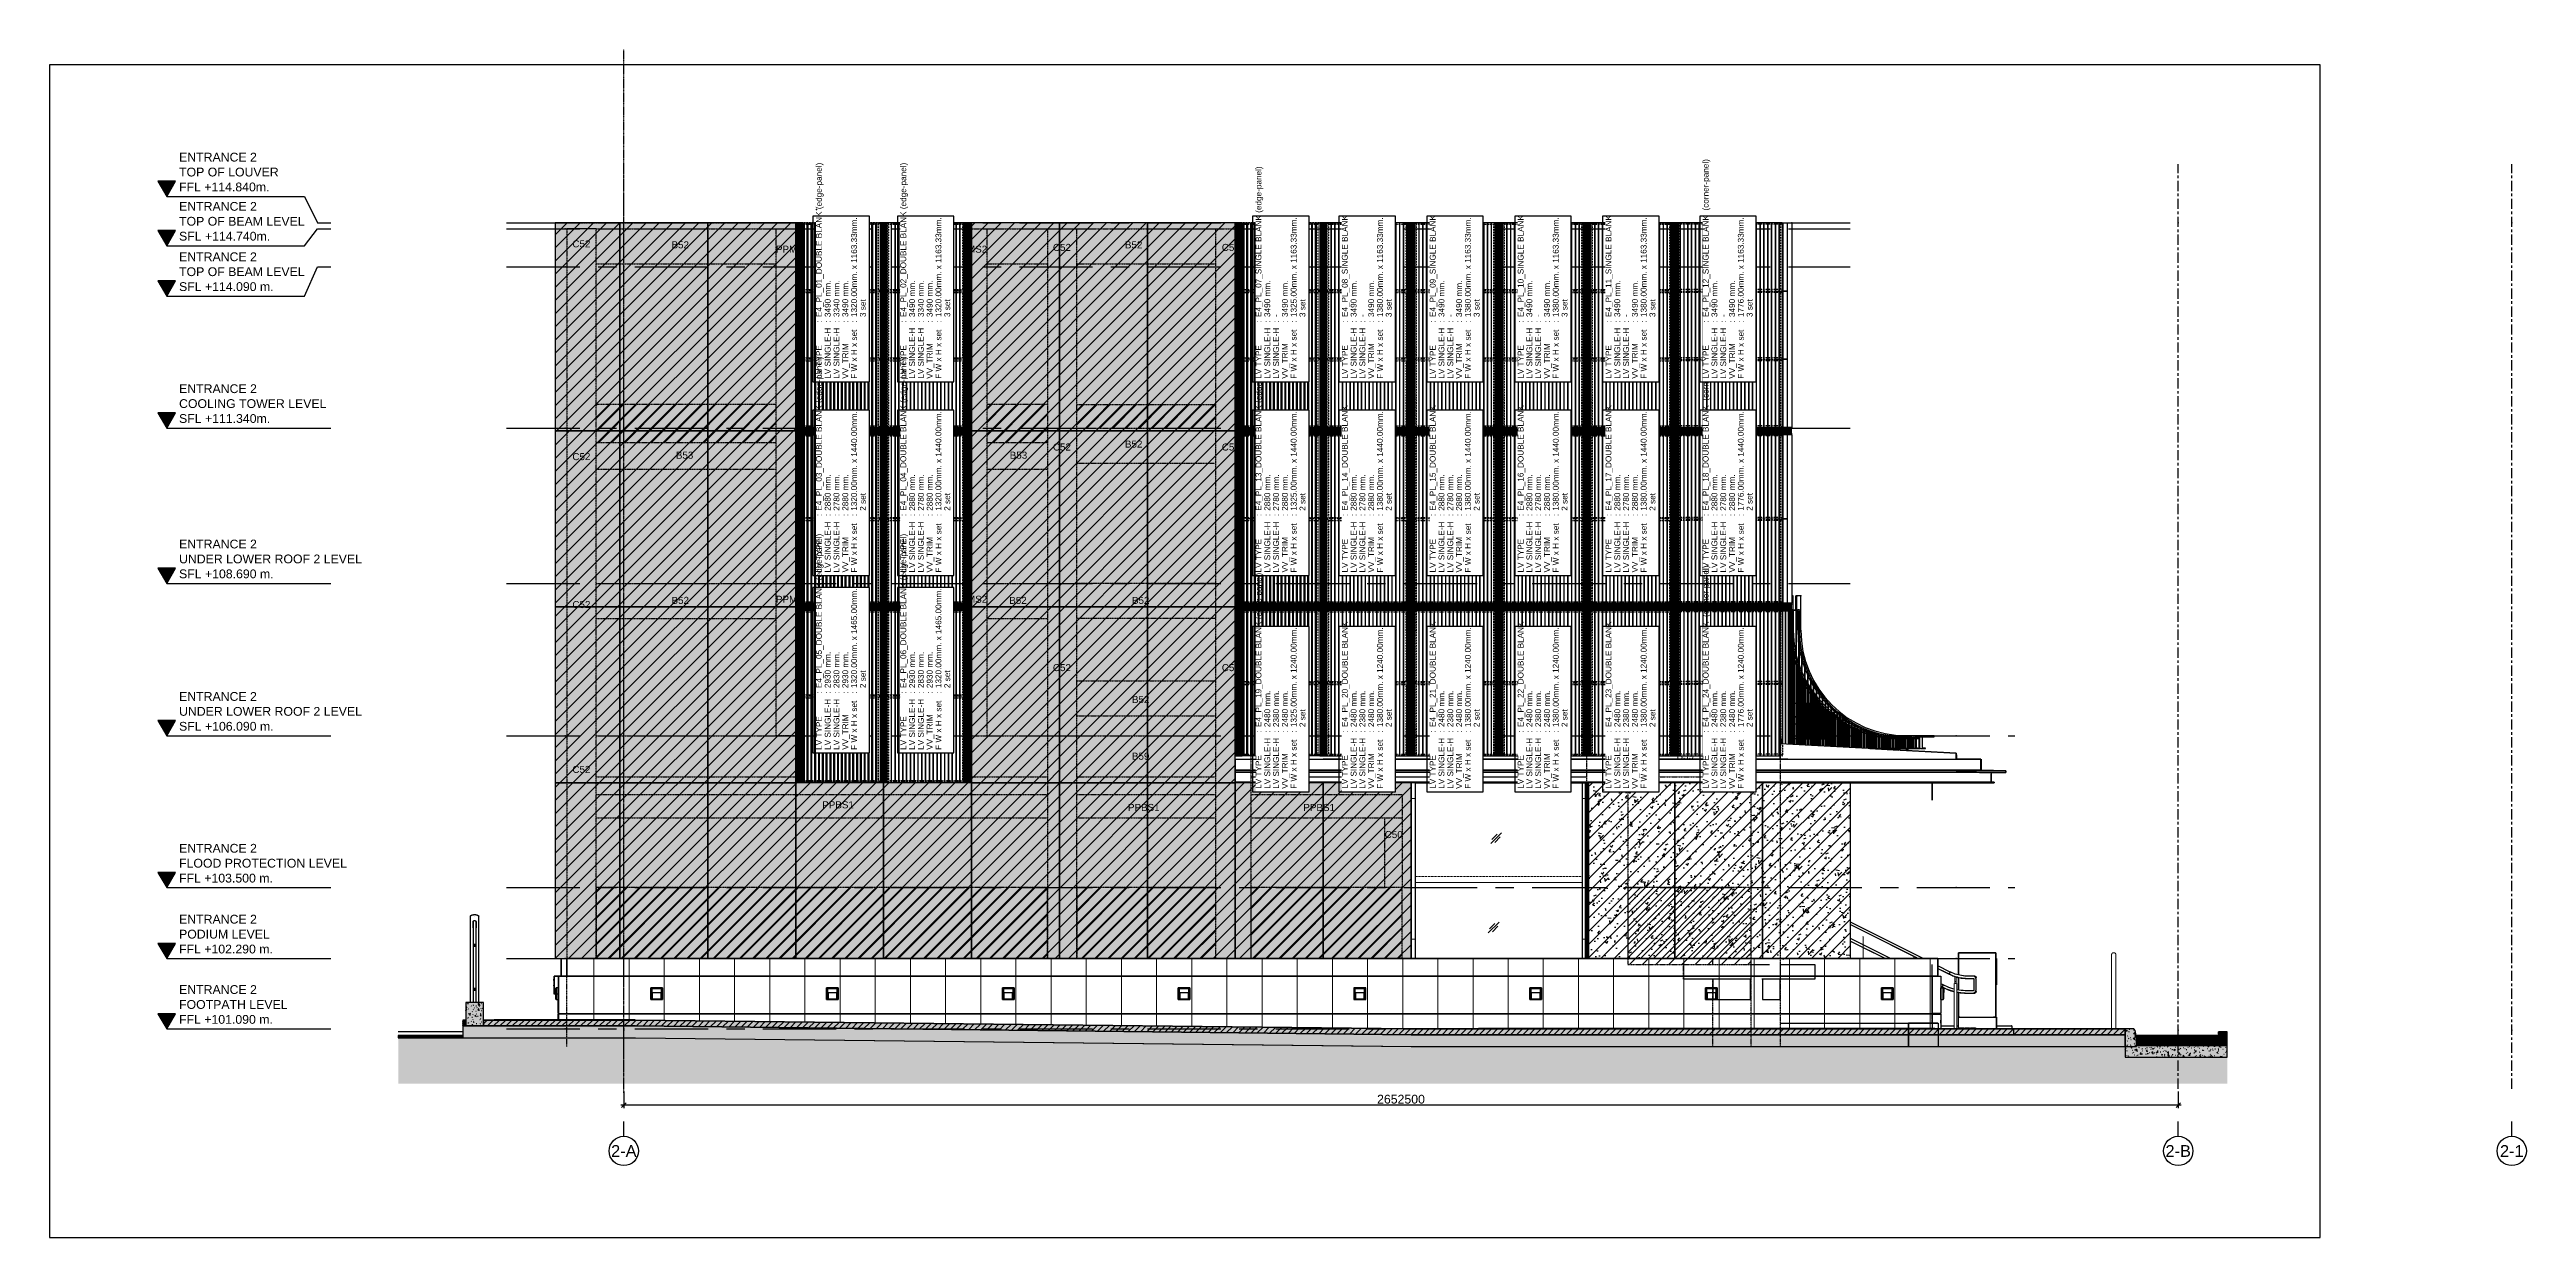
# Model space of a CAD drawing. Header units: millimetres. Extents: x -4391136 to -1798569, y -886572 to -291056.
# Drawn here: x -2385031 to -2342763, y -398298 to -378035 of the extents above; entities that cross this region are included whole.
import ezdxf
from ezdxf.enums import TextEntityAlignment as Align

# ---------------------------------------------------------------- set-up
doc = ezdxf.new("R2010")
doc.units = ezdxf.units.MM
for name, pattern in [('ACM_Grid2', [9, 6, -1, 1, -1]), ('CENTER', [50.8, 31.75, -6.35, 6.35, -6.35]), ('DPA_Hidden 100', [6, 4, -2]), ('DPA_Hidden 250', [3, 2, -1]), ('Grid Line', [22.225, 12.7, -3.175, 3.175, -3.175]), ('HIDDEN', [0.375, 0.25, -0.125]), ('HIDDEN2', [4.7625, 3.175, -1.5875]), ('TA_GL_000.70000', [1.925, 0.7, -0.175, 0.175, -0.175, 0.7]), ('TA_GL_005.00000', [13.75, 5, -1.25, 1.25, -1.25, 5]), ('TA_HL_001.00000', [6.5, 3.55, -2.95]), ('Xref-E1-E4$0$E4_Ent2-CRD$0$Dash', [635, 317.5, -317.5]), ('Xref-LOUVER-E1-E4$0$HIDDEN2', [4.7625, 3.175, -1.5875])]:
    doc.linetypes.add(name, pattern=pattern)
doc.layers.get('Defpoints').update_dxf_attribs({"color": 250})
doc.layers.add('000 - 0_HIDE_OBJ_FRAMING_DEF_DIMS', color=250, linetype='Continuous', plot=False)
doc.layers.add('000 - ESTIMATE_ASPG_WIPEOUT_', color=250, linetype='Continuous', plot=False)
for name, color, linetype in [('000 - 0_SYM_DWG_GRID-BUBBLE_MAIN_COLOR_1', 1, 'Continuous'), ('000 - 0_SYM_DWG_GRIDLINE_MAIN_COLOR_251', 251, 'Continuous'), ('000 - 0_SYM_DWG_LEVEL_MAIN_COLOR_2', 2, 'Continuous'), ('000 - 0_SYM_DWG_LEVEL_TEXT', 3, 'Continuous'), ('000 - CONCRETE_COL_CUT_COLOR_1', 1, 'Continuous'), ('000 - CONCRETE_COL_CUT_COLOR_3', 3, 'Continuous'), ('000 - CONCRETE_COL_CUT_COLOR_5', 5, 'Continuous'), ('000 - CONCRETE_COL_HATCH_', 251, 'Continuous'), ('000 - CONCRETE_COL_WIPEOUT_', 250, 'Continuous'), ('000 - CONCRETE_EX_BUILDING_MAIN_COLOR_1', 1, 'Continuous'), ('000 - CONCRETE_EX_BUILDING_SUB_COLOR_251', 251, 'Continuous'), ('000 - CONCRETE_EX_CANOPY_MAIN_COLOR_251', 251, 'Continuous'), ('000 - CONCRETE_PRECAST_MAIN_COLOR_1', 1, 'Continuous'), ('000 - CONCRETE_PRECAST_WIPEOUT_', 250, 'Continuous'), ('000 - D I M', 1, 'Continuous'), ('000 - GRID', 251, 'CENTER'), ('010 - ASPG_EXTR_MAIN_COLOR_2', 2, 'Continuous'), ('010 - ASPG_EXTR_WIPEOUT_', 250, 'Continuous'), ('010 - ASPG_FRAMING_MAIN_COLOR_1', 1, 'Continuous'), ('010 - ASPG_FRAMING_MAIN_COLOR_2', 2, 'Continuous'), ('010 - ASPG_FRAMING_SUB_COLOR_2', 2, 'Continuous'), ('010 - ASPG_FRAMING_WIPEOUT_', 250, 'Continuous'), ('_[-125x65x6x8', 3, 'Continuous'), ('_PLATE-SC', 2, 'Continuous'), ('_PP-Dim', 1, 'Continuous'), ('_SC -100x100x6x8', 1, 'Continuous'), ('_SC-D1', 2, 'Continuous'), ('G-ANNO-HATCH-G251', 7, 'Continuous'), ('Xref-E1-E4$0$E4_Ent2-CRD$0$_Beam', 253, 'Continuous'), ('Xref-E1-E4$0$E4_Ent2-CRD$0$_Col', 253, 'Continuous'), ('Xref-E1-E4$0$E4_Ent2-CRD$0$A-230-M_FLOOR', 253, 'Continuous'), ('Xref-E1-E4$0$E4_Ent2-CRD$0$A-230-MH_FLOOR', 253, 'Xref-E1-E4$0$E4_Ent2-CRD$0$Dash'), ('Xref-E1-E4$0$E4_Ent2-CRD$0$A-242-M_STAIR', 253, 'Continuous'), ('Xref-E1-E4$0$E4_Ent2-CRD$0$S-280-M_COLUMN', 253, 'Continuous'), ('Xref-E1-E4$0$E4_Ent2-CRD$0$S-280-M_STRUCT_FRAME', 253, 'Continuous'), ('Xref-LOUVER-E1-E4$0$_LOUVER', 250, 'Continuous'), ('Xref-LOUVER-E1-E4$0$_PRECAST', 32, 'Xref-LOUVER-E1-E4$0$HIDDEN2')]:
    doc.layers.add(name, color=color, linetype=linetype)
for name, color, linetype, true_color, plot in [('000 - ESTIMATE_ASPG_MAIN_COLOR_6', 6, 'Continuous', 0xff00ff, False), ('000 - ESTIMATE_ASPG_TEXT_COLOR_1', 1, 'Continuous', 0xff0000, False), ('000_AREA_ASPG_AREA_HATCH_', 7, 'Continuous', 0xff8700, False), ('000_AREA_ASPG_AREA_MAIN_COLOR_1', 7, 'Continuous', 0xff8700, False)]:
    doc.layers.add(name, color=color, linetype=linetype, true_color=true_color, plot=plot)
doc.layers.add('ACM_Line_Grid Line _Existing__Lw2_', color=252, linetype='ACM_Grid2', lineweight=9)
doc.styles.add('_Arial', font='arial.ttf')
doc.styles.add('Arial', font='arial.ttf', dxfattribs={"height": 1500})
doc.styles.add('Arial_1', font='arial.ttf', dxfattribs={"height": 2000})
doc.styles.add('FAMELINE_FOR_CKST', font='arial.ttf')
doc.styles.add('TA', font='', dxfattribs={"height": 4.5})
doc.styles.add('Xref-E1-E4$0$E4_Ent2-CRD$0$Arial', font='arial.ttf', dxfattribs={"height": 300})
doc.styles.get('TA').set_extended_font_data('Cordia New')
doc.dimstyles.new('FAMELINE-CKST_E-E', dxfattribs={"dimtxt": 0.3, "dimasz": 0.15, "dimexe": 0.1, "dimexo": 0.1, "dimgap": 0.05, "dimtad": 1, "dimzin": 0, "dimdsep": 46, "dimtxsty": 'FAMELINE_FOR_CKST', "dimblk": 'OBLIQUE', "dimblk1": 'OBLIQUE', "dimblk2": 'OBLIQUE', "dimsah": 1, "dimcen": 0.1, "dimdle": 0.1, "dimclrd": 256, "dimclre": 256, "dimclrt": 3, "dimadec": 0, "dimazin": 0, "dimtfac": 1, "dimtix": 1, "dimtmove": 2, "dimatfit": 3, "dimfxl": 1, "dimtolj": 1, "dimtzin": 0, "dimlwd": -1, "dimlwe": -1, "dimarcsym": 0})
pattern_1 = [(90, (22460, 100750), (-600, 4e-14), [])]
pattern_2 = [(90, (22400, 100940), (-600, 4e-14), [])]
pattern_3 = [(90, (16435, 101190), (-1200, 7e-14), []), (180, (16435, 101190), (-3e-13, -2400), [])]
pattern_4 = [(45, (-495080.16, 6e-11), (-53.033009, 53.033009), [])]
pattern_5 = [(50, (-495080.16, 6e-11), (182.18467, -15.939086), [19.05, -209.55]), (355, (-495080.16, 6e-11), (-35.24243, 191.05661), [15.24, -167.64]), (100.451, (-495064.98, -1.33), (146.9425, 175.11669), [16.19, -178.09]), (46.184, (-495080.16, 50.8), (271.07889, -42.04327), [28.575, -314.325]), (96.636, (-495057.57, 47.3), (237.40251, 247.42721), [24.285, -267.135]), (351.184, (-495080.16, 50.8), (237.4046, 247.42512), [22.86, -251.46]), (21, (-495054.76, 38.1), (151.61488, -102.26552), [19.05, -209.55]), (326, (-495054.76, 38.1), (61.80236, 184.18774), [15.24, -167.64]), (71.451, (-495042.13, 29.58), (213.41706, 81.92137), [16.19, -178.09]), (37.5, (-495080.16, 6e-11), (3.088323, 84.555076), [8.382, -157.226, 8.382, -161.798, -168.275]), (37.5, (-495080.16, 6e-11), (3.088323, 84.555076), [-335.788, 8.382, -159.893]), (7.5, (-495080.16, 6e-11), (66.819438, 100.180747), [8.382, -88.646, 8.382, -153.416, -64.135]), (7.5, (-495080.16, 6e-11), (66.819438, 100.180747), [-258.826, 8.382, -55.753]), (327.5, (-495136.805, 6e-11), (135.590488, -5.728913), [8.382, -55.118, 8.382, -189.738, -262.89]), (327.5, (-495136.805, 6e-11), (135.590488, -5.728913), [-261.62, 8.382, -254.508]), (317.5, (-495162.2, 6e-11), (148.128886, 25.42676), [8.382, -74.168, 8.382, -123.19, -186.69]), (317.5, (-495162.2, 6e-11), (148.128886, 25.42676), [-214.122, 8.382, -178.308])]
pattern_6 = [(45, (-116385128.08, -24397981.89), (-112.25320151, 112.25320151), [])]
pattern_7 = [(50, (-116385128.08, -24397981.9), (455.4616725, -39.8477138), [47.625, -523.875]), (355, (-116385128.1, -24397981.9), (-88.1085536, 477.6421131), [38.1, -419.1014604]), (100.4514447, (-116385090.12, -24397985.2), (367.3531177, 437.7943798), [40.475022, -445.2256115]), (46.1842, (-116385128.1, -24397854.9), (677.6976022, -105.1058198), [71.4375, -785.8125]), (96.6355576, (-116385071.6, -24397863.65), (593.510335, 618.5653115), [60.712558, -667.8390204]), (351.1841512, (-116385128.1, -24397854.9), (593.510335, 618.5653115), [57.1499177, -628.64933]), (21, (-116385064.58, -24397886.64), (379.0359782, -255.6629955), [47.625, -523.875]), (326, (-116385064.6, -24397886.64), (154.5050709, 460.4699153), [38.1, -419.1]), (71.451445, (-116385033, -24397907.94), (533.5410482, 204.8069222), [40.475022, -445.224844]), (37.5, (-116385128.08, -24397981.89), (7.72150813, 211.38759718), [0, -414.02, 0, -425.45, 0, -420.6875]), (7.5, (-116385128.08, -24397981.89), (167.04915628, 250.45143705), [0, -242.57, 0, -404.495, 0, -160.3375]), (327.5, (-116385269.68, -24397981.89), (338.97648792, -14.32185998), [0, -158.75, 0, -495.3, 0, -657.225]), (317.5, (-116385333.18, -24397981.9), (370.3229535, 63.5662276), [0, -206.375, 0, -328.93, 0, -466.725])]

# ---------------------------------------------------------------- blocks, each defined once
blk = doc.blocks.new('*U2083')
at = {"layer": '000 - 0_SYM_DWG_GRIDLINE_MAIN_COLOR_251', "color": 0, "linetype": 'ByBlock', "ltscale": 5}
blk.add_line((20, 0), (-438.596, 0), dxfattribs=at)
at = {"layer": '000 - 0_SYM_DWG_GRIDLINE_MAIN_COLOR_251', "color": 3}
blk.add_point((-418.596, 0), dxfattribs=at)
at = {"layer": '000 - 0_SYM_DWG_GRIDLINE_MAIN_COLOR_251', "color": 0}
blk.add_point((0, 0), dxfattribs=at)
at = {"style": 'TA', "flags": 1}
blk.add_attdef('LOCATION', (6, -6), '', height=4.5, rotation=270, dxfattribs=at)
blk = doc.blocks.new('*U1699')
at = {"layer": '000 - 0_SYM_DWG_LEVEL_MAIN_COLOR_2'}
blk.add_hatch(color=256, dxfattribs=at).paths.add_polyline_path([(-153.01, 5.18), (-156, 0), (-158.99, 5.18)])
blk.add_point((0, 0))
at = {"layer": '000 - 0_SYM_DWG_GRIDLINE_MAIN_COLOR_251'}
blk.add_lwpolyline([(-156, 0), (-109, 0), (-104.5, 0), (-100, 0)], dxfattribs=at)
at = {"layer": '000 - 0_SYM_DWG_LEVEL_MAIN_COLOR_2', "lineweight": 25}
for p, q in [((-153.01, 5.18), (-158.99, 5.18)), ((-158.99, 5.18), (-156, 0)), ((-156, 0), (-153.01, 5.18))]:
    blk.add_line(p, q, dxfattribs=at)
at = {"layer": '000 - 0_SYM_DWG_LEVEL_TEXT', "style": 'Arial_1'}
for tag, p in [('LV_NAME_2', (-151.79, 6.83)), ('LV_NAME_1', (-151.78, 11.92)), ('LV_NAME_3', (-151.8, 1.74))]:
    blk.add_attdef(tag, p, '', height=3, dxfattribs=at)
blk = doc.blocks.new('*U1701')
at = {"layer": '000 - 0_SYM_DWG_LEVEL_MAIN_COLOR_2'}
blk.add_hatch(color=256, dxfattribs=at).paths.add_polyline_path([(-153.01, -0.62), (-156, -5.8), (-158.99, -0.62)])
blk.add_point((0, 0))
at = {"layer": '000 - 0_SYM_DWG_GRIDLINE_MAIN_COLOR_251'}
blk.add_lwpolyline([(-156, -5.8), (-109, -5.8), (-104.5, 0), (-100, 0)], dxfattribs=at)
at = {"layer": '000 - 0_SYM_DWG_LEVEL_MAIN_COLOR_2', "lineweight": 25}
for p, q in [((-153.01, -0.62), (-158.99, -0.62)), ((-158.99, -0.62), (-156, -5.8)), ((-156, -5.8), (-153.01, -0.62))]:
    blk.add_line(p, q, dxfattribs=at)
at = {"layer": '000 - 0_SYM_DWG_LEVEL_TEXT', "style": 'Arial_1'}
for tag, p in [('LV_NAME_1', (-151.78, 6.12)), ('LV_NAME_2', (-151.79, 1.03)), ('LV_NAME_3', (-151.8, -4.06))]:
    blk.add_attdef(tag, p, '', height=3, dxfattribs=at)
blk = doc.blocks.new('*U1702')
at = {"layer": '000 - 0_SYM_DWG_LEVEL_MAIN_COLOR_2'}
blk.add_hatch(color=256, dxfattribs=at).paths.add_polyline_path([(-153.01, 14.18), (-156, 9), (-158.99, 14.18)])
blk.add_point((0, 0))
at = {"layer": '000 - 0_SYM_DWG_GRIDLINE_MAIN_COLOR_251'}
blk.add_lwpolyline([(-156, 9), (-109, 9), (-104.5, 0), (-100, 0)], dxfattribs=at)
at = {"layer": '000 - 0_SYM_DWG_LEVEL_MAIN_COLOR_2', "lineweight": 25}
for p, q in [((-153.01, 14.18), (-158.99, 14.18)), ((-158.99, 14.18), (-156, 9)), ((-156, 9), (-153.01, 14.18))]:
    blk.add_line(p, q, dxfattribs=at)
at = {"layer": '000 - 0_SYM_DWG_LEVEL_TEXT', "style": 'Arial_1'}
for tag, p in [('LV_NAME_2', (-151.79, 15.83)), ('LV_NAME_1', (-151.78, 20.92)), ('LV_NAME_3', (-151.8, 10.74))]:
    blk.add_attdef(tag, p, '', height=3, dxfattribs=at)
blk = doc.blocks.new('*U1700')
at = {"layer": '000 - 0_SYM_DWG_LEVEL_MAIN_COLOR_2'}
blk.add_hatch(color=256, dxfattribs=at).paths.add_polyline_path([(-153.01, -4.82), (-156, -10), (-158.99, -4.82)])
blk.add_point((0, 0))
at = {"layer": '000 - 0_SYM_DWG_GRIDLINE_MAIN_COLOR_251'}
blk.add_lwpolyline([(-156, -10), (-109, -10), (-104.5, 0), (-100, 0)], dxfattribs=at)
at = {"layer": '000 - 0_SYM_DWG_LEVEL_MAIN_COLOR_2', "lineweight": 25}
for p, q in [((-153.01, -4.82), (-158.99, -4.82)), ((-158.99, -4.82), (-156, -10)), ((-156, -10), (-153.01, -4.82))]:
    blk.add_line(p, q, dxfattribs=at)
at = {"layer": '000 - 0_SYM_DWG_LEVEL_TEXT', "style": 'Arial_1'}
for tag, p in [('LV_NAME_1', (-151.78, 1.92)), ('LV_NAME_3', (-151.8, -8.26)), ('LV_NAME_2', (-151.79, -3.17))]:
    blk.add_attdef(tag, p, '', height=3, dxfattribs=at)
blk = doc.blocks.new('*U2081')
at = {"layer": '000 - 0_SYM_DWG_GRID-BUBBLE_MAIN_COLOR_1'}
blk.add_line((36.25, 0), (31.25, 0), dxfattribs=at)
blk.add_circle((41.25, 0), 5, dxfattribs=at)
at = {"layer": '000 - 0_SYM_DWG_GRIDLINE_MAIN_COLOR_251', "color": 0, "linetype": 'ByBlock', "ltscale": 5}
blk.add_line((20, 0), (-295.4, 0), dxfattribs=at)
at = {"layer": '000 - 0_SYM_DWG_GRIDLINE_MAIN_COLOR_251', "color": 3}
blk.add_point((-275.4, 0), dxfattribs=at)
at = {"layer": '000 - 0_SYM_DWG_GRIDLINE_MAIN_COLOR_251', "color": 0}
blk.add_point((0, 0), dxfattribs=at)
at = {"style": 'TA', "flags": 1}
blk.add_attdef('LOCATION', (6, -6), '', height=4.5, rotation=270, dxfattribs=at)
at = {"layer": '000 - 0_SYM_DWG_GRID-BUBBLE_MAIN_COLOR_1', "style": 'Arial'}
blk.add_attdef('GRID-HEAD', text='', height=4, rotation=90, dxfattribs=at).set_placement((41.25, 0), align=Align.MIDDLE_CENTER)
blk = doc.blocks.new('*U2080')
at = {"layer": '000 - 0_SYM_DWG_GRID-BUBBLE_MAIN_COLOR_1'}
blk.add_line((36.25, 0), (31.25, 0), dxfattribs=at)
blk.add_circle((41.25, 0), 5, dxfattribs=at)
at = {"layer": '000 - 0_SYM_DWG_GRIDLINE_MAIN_COLOR_251', "color": 0, "linetype": 'ByBlock', "ltscale": 5}
blk.add_line((20, 0), (-295.4, 0), dxfattribs=at)
at = {"layer": '000 - 0_SYM_DWG_GRIDLINE_MAIN_COLOR_251', "color": 3}
blk.add_point((-275.4, 0), dxfattribs=at)
at = {"layer": '000 - 0_SYM_DWG_GRIDLINE_MAIN_COLOR_251', "color": 0}
blk.add_point((0, 0), dxfattribs=at)
at = {"style": 'TA', "flags": 1}
blk.add_attdef('LOCATION', (6, -6), '', height=4.5, rotation=270, dxfattribs=at)
at = {"layer": '000 - 0_SYM_DWG_GRID-BUBBLE_MAIN_COLOR_1', "style": 'Arial'}
blk.add_attdef('GRID-HEAD', text='', height=4, rotation=90, dxfattribs=at).set_placement((41.25, 0), align=Align.MIDDLE_CENTER)
blk = doc.blocks.new('_Oblique')
at = {"color": 0, "linetype": 'ByBlock', "lineweight": -2}
blk.add_line((-0.5, -0.5), (0.5, 0.5), dxfattribs=at)
blk = doc.blocks.new('*D2476')
at = {"layer": '000 - D I M', "transparency": 16777216}
for p, q in [((26575, 99789), (-50, 99789)), ((0, 100020), (0, 99739)), ((26525, 100020), (26525, 99739))]:
    blk.add_line(p, q, dxfattribs=at)
at = {"layer": 'Defpoints', "color": 0, "transparency": 16777216}
for p in [(0, 100070), (0, 99789), (26525, 100070)]:
    blk.add_point(p, dxfattribs=at)
at = {"layer": '000 - D I M', "transparency": 16777216, "xscale": 75, "yscale": 75, "zscale": 75, "rotation": 180}
blk.add_blockref('_Oblique', (0, 99789), dxfattribs=at)
at = {"layer": '000 - D I M', "transparency": 16777216, "xscale": 75, "yscale": 75, "zscale": 75}
blk.add_blockref('_Oblique', (26525, 99789), dxfattribs=at)
at = {"layer": '000 - D I M', "color": 3, "transparency": 16777216, "insert": (13262, 99890), "char_height": 150, "attachment_point": 5, "style": 'FAMELINE_FOR_CKST'}
blk.add_mtext('\\A1;2652500', dxfattribs=at)
blk = doc.blocks.new('*U1698')
at = {"layer": '000 - 0_SYM_DWG_LEVEL_MAIN_COLOR_2'}
blk.add_hatch(color=256, dxfattribs=at).paths.add_polyline_path([(-153.01, 5.18), (-156, 0), (-158.99, 5.18)])
blk.add_point((0, 0))
at = {"layer": '000 - 0_SYM_DWG_GRIDLINE_MAIN_COLOR_251'}
blk.add_lwpolyline([(-156, 0), (-109, 0), (-104.5, 0), (-100, 0)], dxfattribs=at)
at = {"layer": '000 - 0_SYM_DWG_LEVEL_MAIN_COLOR_2', "lineweight": 25}
for p, q in [((-153.01, 5.18), (-158.99, 5.18)), ((-158.99, 5.18), (-156, 0)), ((-156, 0), (-153.01, 5.18))]:
    blk.add_line(p, q, dxfattribs=at)
at = {"layer": '000 - 0_SYM_DWG_LEVEL_TEXT', "style": 'Arial_1'}
for tag, p in [('LV_NAME_2', (-151.79, 6.83)), ('LV_NAME_1', (-151.78, 11.92)), ('LV_NAME_3', (-151.8, 1.74))]:
    blk.add_attdef(tag, p, '', height=3, dxfattribs=at)
blk = doc.blocks.new('*U2084')
at = {"layer": '000 - 0_SYM_DWG_GRIDLINE_MAIN_COLOR_251', "color": 0, "linetype": 'ByBlock', "ltscale": 5}
blk.add_line((20, 0), (-494.69, 0), dxfattribs=at)
at = {"layer": '000 - 0_SYM_DWG_GRIDLINE_MAIN_COLOR_251', "color": 3}
blk.add_point((-474.69, 0), dxfattribs=at)
at = {"layer": '000 - 0_SYM_DWG_GRIDLINE_MAIN_COLOR_251', "color": 0}
blk.add_point((0, 0), dxfattribs=at)
at = {"style": 'TA', "flags": 1}
blk.add_attdef('LOCATION', (6, -6), '', height=4.5, rotation=270, dxfattribs=at)
blk = doc.blocks.new('*U1703')
at = {"layer": '000 - 0_SYM_DWG_LEVEL_MAIN_COLOR_2'}
blk.add_hatch(color=256, dxfattribs=at).paths.add_polyline_path([(-153.01, 5.18), (-156, 0), (-158.99, 5.18)])
blk.add_point((0, 0))
at = {"layer": '000 - 0_SYM_DWG_GRIDLINE_MAIN_COLOR_251'}
blk.add_lwpolyline([(-156, 0), (-109, 0), (-104.5, 0), (-100, 0)], dxfattribs=at)
at = {"layer": '000 - 0_SYM_DWG_LEVEL_MAIN_COLOR_2', "lineweight": 25}
for p, q in [((-153.01, 5.18), (-158.99, 5.18)), ((-158.99, 5.18), (-156, 0)), ((-156, 0), (-153.01, 5.18))]:
    blk.add_line(p, q, dxfattribs=at)
at = {"layer": '000 - 0_SYM_DWG_LEVEL_TEXT', "style": 'Arial_1'}
for tag, p in [('LV_NAME_2', (-151.79, 6.83)), ('LV_NAME_1', (-151.78, 11.92)), ('LV_NAME_3', (-151.8, 1.74))]:
    blk.add_attdef(tag, p, '', height=3, dxfattribs=at)
blk = doc.blocks.new('*U2085')
at = {"layer": '000 - 0_SYM_DWG_GRIDLINE_MAIN_COLOR_251', "color": 0, "linetype": 'ByBlock', "ltscale": 5}
blk.add_line((20, 0), (-494.69, 0), dxfattribs=at)
at = {"layer": '000 - 0_SYM_DWG_GRIDLINE_MAIN_COLOR_251', "color": 3}
blk.add_point((-474.69, 0), dxfattribs=at)
at = {"layer": '000 - 0_SYM_DWG_GRIDLINE_MAIN_COLOR_251', "color": 0}
blk.add_point((0, 0), dxfattribs=at)
at = {"style": 'TA', "flags": 1}
blk.add_attdef('LOCATION', (6, -6), '', height=4.5, rotation=270, dxfattribs=at)
blk = doc.blocks.new('*U2082')
at = {"layer": '000 - 0_SYM_DWG_GRIDLINE_MAIN_COLOR_251', "color": 0, "linetype": 'ByBlock', "ltscale": 5}
blk.add_line((20, 0), (-494.69, 0), dxfattribs=at)
at = {"layer": '000 - 0_SYM_DWG_GRIDLINE_MAIN_COLOR_251', "color": 3}
blk.add_point((-474.69, 0), dxfattribs=at)
at = {"layer": '000 - 0_SYM_DWG_GRIDLINE_MAIN_COLOR_251', "color": 0}
blk.add_point((0, 0), dxfattribs=at)
at = {"style": 'TA', "flags": 1}
blk.add_attdef('LOCATION', (6, -6), '', height=4.5, rotation=270, dxfattribs=at)
blk = doc.blocks.new('_SC-D1')
blk.add_line((3, -36), (-3, -36))
for points in [[(-50, 0), (50, 0), (50, -6), (-50, -6)], [(-3, -6), (3, -6), (3, -106), (-3, -106)]]:
    blk.add_lwpolyline(points, close=True)
blk = doc.blocks.new('_PL-01')
at = {"layer": 'G-ANNO-HATCH-G251'}
h = blk.add_hatch(dxfattribs=at)
h.set_pattern_fill('AR-CONC', color=250, scale=0.05)
h.set_pattern_definition([(50, (-178564.836, -85577.109), (9.10923345, -0.79695428), [0.9525, -10.4775]), (355, (-178564.836, -85577.109), (-1.76217107, 9.55284226), [0.762, -8.3820292]), (100.4514447, (-178564.077, -85577.176), (7.34706235, 8.7558876), [0.80950044, -8.90451223]), (46.1842, (-178564.836, -85574.569), (13.55395204, -2.1021164), [1.42875, -15.71625]), (96.6355576, (-178563.706, -85574.744), (11.8702067, 12.3713062), [1.2142512, -13.3567804]), (351.184151, (-178564.836, -85574.57), (11.8702067, 12.3713062), [1.1429984, -12.5729866]), (21, (-178563.566, -85575.204), (7.58071956, -5.1132599), [0.9525, -10.4775]), (326, (-178563.566, -85575.204), (3.0901014, 9.2093983), [0.762, -8.382]), (71.451445, (-178562.934, -85575.63), (10.67082096, 4.09613844), [0.80950044, -8.9044969]), (37.5, (-178564.8358, -85577.1093), (0.15443016, 4.227751944), [0, -8.2804, 0, -8.509, 0, -8.41375]), (7.5, (-178564.836, -85577.1093), (3.34098313, 5.00902874), [0, -4.8514, 0, -8.0899, 0, -3.20675]), (327.5, (-178567.668, -85577.1093), (6.77952976, -0.2864372), [0, -3.175, 0, -9.906, 0, -13.1445]), (317.5, (-178568.938, -85577.1093), (7.40645907, 1.27132455), [0, -4.1275, 0, -6.5786, 0, -9.3345])])
h.paths.add_polyline_path([(70, 0), (-70, 0), (-70, -10), (70, -10)])
h = blk.add_hatch(dxfattribs=at)
h.set_pattern_fill('ANSI32', color=250, scale=0.5, angle=90)
h.set_pattern_definition([(135, (-178371.5467, -85577.1093), (-3.36759605, -3.36759605), []), (135, (-178371.5467, -85574.8643), (-3.36759605, -3.36759605), [])])
h.paths.add_polyline_path([(70, -10), (-70, -10), (-70, -20), (70, -20)])
for points in [[(-70, 0), (70, 0), (70, -10), (-70, -10)], [(-70, -10), (70, -10), (70, -20), (-70, -20)]]:
    blk.add_lwpolyline(points, close=True)
at = {"layer": 'ACM_Line_Grid Line _Existing__Lw2_', "lineweight": 20}
blk.add_line((0, 0), (0, -20), dxfattribs=at)
blk = doc.blocks.new('*U1494')
for p, q in [((-3, 2360), (-63, 2360)), ((-58, 2355), (-50, 2355)), ((-50, -645), (-50, 2355)), ((-50, 2355), (50, 2355)), ((-3, 2355), (-3, 2360)), ((50, 2355), (50, -645)), ((-3, -650), (-63, -650)), ((-58, -645), (-50, -645)), ((-50, -645), (50, -645)), ((-3, -645), (-3, -650))]:
    blk.add_line(p, q)
at = {"color": 252}
for p, q in [((-25, 2332), (-25, 2319)), ((-25, 2332), (-24, 2331)), ((-25, 2319), (-24, 2320)), ((-22, 2332), (-24, 2331)), ((-24, 2331), (-24, 2320)), ((-24, 2320), (-22, 2319)), ((-22, 2332), (-21, 2331)), ((-22, 2332), (-22, 2319)), ((-22, 2319), (-21, 2320)), ((-20, 2332), (-21, 2331)), ((-21, 2331), (-21, 2320)), ((-21, 2320), (-20, 2319)), ((-20, 2332), (-19, 2331)), ((-20, 2332), (-20, 2319)), ((-20, 2319), (-19, 2320)), ((-18, 2336), (-19, 2335)), ((-19, 2335), (-19, 2316)), ((-18, 2315), (-19, 2316)), ((-18, 2336), (-11, 2336)), ((-18, 2329), (-11, 2329)), ((-18, 2322), (-11, 2322)), ((-18, 2315), (-11, 2315)), ((-11, 2336), (-10, 2335)), ((-11, 2315), (-10, 2316)), ((-10, 2339), (-10, 2312)), ((-10, 2339), (-8, 2339)), ((-10, 2312), (-8, 2312)), ((-8, 2339), (-8, 2312)), ((4, 2312), (4, 2339)), ((6, 2339), (4, 2339)), ((6, 2312), (4, 2312)), ((6, 2312), (6, 2339)), ((7, 2336), (6, 2335)), ((7, 2315), (6, 2316)), ((14, 2336), (7, 2336)), ((14, 2329), (7, 2329)), ((14, 2322), (7, 2322)), ((14, 2315), (7, 2315)), ((14, 2336), (15, 2335)), ((14, 2315), (15, 2316)), ((15, 2316), (15, 2335)), ((23, 2336), (16, 2336)), ((23, 2329), (16, 2329)), ((23, 2322), (16, 2322)), ((23, 2315), (16, 2315)), ((23, 2336), (24, 2335)), ((23, 2315), (24, 2316)), ((24, 2316), (24, 2335)), ((25, 2332), (24, 2331)), ((25, 2319), (24, 2320)), ((26, 2331), (25, 2332)), ((25, 2319), (25, 2332)), ((25, 2319), (26, 2320)), ((27, 2332), (26, 2331)), ((26, 2320), (26, 2331)), ((27, 2319), (26, 2320)), ((29, 2331), (27, 2332)), ((27, 2319), (27, 2332)), ((27, 2319), (29, 2320)), ((30, 2332), (29, 2331)), ((29, 2331), (29, 2320)), ((30, 2319), (29, 2320)), ((30, 2319), (30, 2332)), ((-25, -621), (-25, -608)), ((-25, -608), (-24, -609)), ((-25, -621), (-24, -620)), ((-24, -609), (-22, -608)), ((-24, -620), (-24, -609)), ((-22, -621), (-24, -620)), ((-22, -608), (-21, -609)), ((-22, -621), (-22, -608)), ((-22, -621), (-21, -620)), ((-21, -609), (-20, -608)), ((-21, -620), (-21, -609)), ((-20, -621), (-21, -620)), ((-20, -608), (-19, -609)), ((-20, -621), (-20, -608)), ((-20, -621), (-19, -620)), ((-18, -604), (-19, -605)), ((-19, -624), (-19, -605)), ((-18, -625), (-19, -624)), ((-18, -604), (-11, -604)), ((-18, -611), (-11, -611)), ((-18, -618), (-11, -618)), ((-18, -625), (-11, -625)), ((-11, -604), (-10, -605)), ((-11, -625), (-10, -624)), ((-10, -628), (-10, -601)), ((-10, -601), (-8, -601)), ((-10, -628), (-8, -628)), ((-8, -628), (-8, -601)), ((4, -601), (4, -628)), ((6, -601), (4, -601)), ((6, -628), (4, -628)), ((6, -601), (6, -628)), ((7, -604), (6, -605)), ((7, -625), (6, -624)), ((14, -604), (7, -604)), ((14, -611), (7, -611)), ((14, -618), (7, -618)), ((14, -625), (7, -625)), ((14, -604), (15, -605)), ((14, -625), (15, -624)), ((15, -605), (15, -624)), ((23, -604), (16, -604)), ((23, -611), (16, -611)), ((23, -618), (16, -618)), ((23, -625), (16, -625)), ((23, -604), (24, -605)), ((23, -625), (24, -624)), ((24, -605), (24, -624)), ((25, -608), (24, -609)), ((25, -621), (24, -620)), ((25, -608), (26, -609)), ((25, -608), (25, -621)), ((26, -620), (25, -621)), ((27, -608), (26, -609)), ((26, -609), (26, -620)), ((27, -621), (26, -620)), ((27, -608), (29, -609)), ((27, -608), (27, -621)), ((29, -620), (27, -621)), ((30, -608), (29, -609)), ((29, -620), (29, -609)), ((30, -621), (29, -620)), ((30, -608), (30, -621))]:
    blk.add_line(p, q, dxfattribs=at)
at = {"color": 1, "linetype": 'HIDDEN'}
for p, q in [((-8, 2350), (-8, 2306)), ((-3, 2355), (-3, -645)), ((3, -645), (3, 2355)), ((-8, -640), (-8, -595))]:
    blk.add_line(p, q, dxfattribs=at)
at = {"color": 252}
for points in [[(-18, 2336, 0.325), (-18, 2329, 0.325), (-18, 2322, 0.325), (-18, 2315, 0.325)], [(-11, 2336, -0.325), (-11, 2329, -0.325), (-11, 2322, -0.325), (-11, 2315, -0.325)], [(7, 2315, -0.325), (7, 2322, -0.325), (7, 2329, -0.325), (7, 2336, -0.325)], [(14, 2315, 0.325), (14, 2322, 0.325), (14, 2329, 0.325), (14, 2336, 0.325)], [(23, 2315, 0.325), (23, 2322, 0.325), (23, 2329, 0.325), (23, 2336, 0.325)], [(-18, -625, -0.325), (-18, -618, -0.325), (-18, -611, -0.325), (-18, -604, -0.325)], [(-11, -625, 0.325), (-11, -618, 0.325), (-11, -611, 0.325), (-11, -604, 0.325)], [(7, -604, 0.325), (7, -611, 0.325), (7, -618, 0.325), (7, -625, 0.325)], [(14, -604, -0.325), (14, -611, -0.325), (14, -618, -0.325), (14, -625, -0.325)], [(23, -604, -0.325), (23, -611, -0.325), (23, -618, -0.325), (23, -625, -0.325)]]:
    blk.add_lwpolyline(points, format="xyb", dxfattribs=at)
for points in [[(16, 2336, 0.325), (16, 2329, 0.325), (16, 2322, 0.325), (16, 2315), (15, 2316), (15, 2335)], [(16, -625, -0.325), (16, -618, -0.325), (16, -611, -0.325), (16, -604), (15, -605), (15, -624)]]:
    blk.add_lwpolyline(points, format="xyb", close=True, dxfattribs=at)
for centre, start, end in [((-57, 2361), 188.4792, 263.1502), ((-57, -650), 96.8498, 171.5208)]:
    blk.add_arc(centre, 5.91, start, end)
for centre, radius, start, end in [((-18, 2325), 9.29, 134.3223, 225.6777), ((72, 2321), 47.7, 178.4903, 181.5097), ((23, 2325), 9.29, 314.3223, 45.6777), ((-18, -615), 9.29, 134.3223, 225.6777), ((72, -610), 47.7, 178.4903, 181.5097), ((23, -615), 9.29, 314.3223, 45.6777)]:
    blk.add_arc(centre, radius, start, end, dxfattribs=at)
at = {"color": 1, "linetype": 'HIDDEN'}
for centre, radius, start, end in [((-13, 2350), 5, 0, 90), ((-2, 2306), 5.91, 186.8498, 261.5208), ((-13, -640), 5, 270, 0), ((-2, -595), 5.91, 98.4792, 173.1502)]:
    blk.add_arc(centre, radius, start, end, dxfattribs=at)
at = {"layer": 'Defpoints'}
blk.add_line((0, 2360), (0, -650), dxfattribs=at)
blk = doc.blocks.new('*U1456')
for p, q in [((-3, 2360), (-63, 2360)), ((-58, 2355), (-50, 2355)), ((-50, -645), (-50, 2355)), ((-50, 2355), (50, 2355)), ((-3, 2355), (-3, 2360)), ((50, 2355), (50, -645)), ((-3, -650), (-63, -650)), ((-58, -645), (-50, -645)), ((-50, -645), (50, -645)), ((-3, -645), (-3, -650))]:
    blk.add_line(p, q)
at = {"color": 252}
for p, q in [((-25, 2332), (-25, 2319)), ((-25, 2332), (-24, 2331)), ((-25, 2319), (-24, 2320)), ((-22, 2332), (-24, 2331)), ((-24, 2331), (-24, 2320)), ((-24, 2320), (-22, 2319)), ((-22, 2332), (-21, 2331)), ((-22, 2332), (-22, 2319)), ((-22, 2319), (-21, 2320)), ((-20, 2332), (-21, 2331)), ((-21, 2331), (-21, 2320)), ((-21, 2320), (-20, 2319)), ((-20, 2332), (-19, 2331)), ((-20, 2332), (-20, 2319)), ((-20, 2319), (-19, 2320)), ((-18, 2336), (-19, 2335)), ((-19, 2335), (-19, 2316)), ((-18, 2315), (-19, 2316)), ((-18, 2336), (-11, 2336)), ((-18, 2329), (-11, 2329)), ((-18, 2322), (-11, 2322)), ((-18, 2315), (-11, 2315)), ((-11, 2336), (-10, 2335)), ((-11, 2315), (-10, 2316)), ((-10, 2339), (-10, 2312)), ((-10, 2339), (-8, 2339)), ((-10, 2312), (-8, 2312)), ((-8, 2339), (-8, 2312)), ((4, 2312), (4, 2339)), ((6, 2339), (4, 2339)), ((6, 2312), (4, 2312)), ((6, 2312), (6, 2339)), ((7, 2336), (6, 2335)), ((7, 2315), (6, 2316)), ((14, 2336), (7, 2336)), ((14, 2329), (7, 2329)), ((14, 2322), (7, 2322)), ((14, 2315), (7, 2315)), ((14, 2336), (15, 2335)), ((14, 2315), (15, 2316)), ((15, 2316), (15, 2335)), ((23, 2336), (16, 2336)), ((23, 2329), (16, 2329)), ((23, 2322), (16, 2322)), ((23, 2315), (16, 2315)), ((23, 2336), (24, 2335)), ((23, 2315), (24, 2316)), ((24, 2316), (24, 2335)), ((25, 2332), (24, 2331)), ((25, 2319), (24, 2320)), ((26, 2331), (25, 2332)), ((25, 2319), (25, 2332)), ((25, 2319), (26, 2320)), ((27, 2332), (26, 2331)), ((26, 2320), (26, 2331)), ((27, 2319), (26, 2320)), ((29, 2331), (27, 2332)), ((27, 2319), (27, 2332)), ((27, 2319), (29, 2320)), ((30, 2332), (29, 2331)), ((29, 2331), (29, 2320)), ((30, 2319), (29, 2320)), ((30, 2319), (30, 2332)), ((-25, -621), (-25, -608)), ((-25, -608), (-24, -609)), ((-25, -621), (-24, -620)), ((-24, -609), (-22, -608)), ((-24, -620), (-24, -609)), ((-22, -621), (-24, -620)), ((-22, -608), (-21, -609)), ((-22, -621), (-22, -608)), ((-22, -621), (-21, -620)), ((-21, -609), (-20, -608)), ((-21, -620), (-21, -609)), ((-20, -621), (-21, -620)), ((-20, -608), (-19, -609)), ((-20, -621), (-20, -608)), ((-20, -621), (-19, -620)), ((-18, -604), (-19, -605)), ((-19, -624), (-19, -605)), ((-18, -625), (-19, -624)), ((-18, -604), (-11, -604)), ((-18, -611), (-11, -611)), ((-18, -618), (-11, -618)), ((-18, -625), (-11, -625)), ((-11, -604), (-10, -605)), ((-11, -625), (-10, -624)), ((-10, -628), (-10, -601)), ((-10, -601), (-8, -601)), ((-10, -628), (-8, -628)), ((-8, -628), (-8, -601)), ((4, -601), (4, -628)), ((6, -601), (4, -601)), ((6, -628), (4, -628)), ((6, -601), (6, -628)), ((7, -604), (6, -605)), ((7, -625), (6, -624)), ((14, -604), (7, -604)), ((14, -611), (7, -611)), ((14, -618), (7, -618)), ((14, -625), (7, -625)), ((14, -604), (15, -605)), ((14, -625), (15, -624)), ((15, -605), (15, -624)), ((23, -604), (16, -604)), ((23, -611), (16, -611)), ((23, -618), (16, -618)), ((23, -625), (16, -625)), ((23, -604), (24, -605)), ((23, -625), (24, -624)), ((24, -605), (24, -624)), ((25, -608), (24, -609)), ((25, -621), (24, -620)), ((25, -608), (26, -609)), ((25, -608), (25, -621)), ((26, -620), (25, -621)), ((27, -608), (26, -609)), ((26, -609), (26, -620)), ((27, -621), (26, -620)), ((27, -608), (29, -609)), ((27, -608), (27, -621)), ((29, -620), (27, -621)), ((30, -608), (29, -609)), ((29, -620), (29, -609)), ((30, -621), (29, -620)), ((30, -608), (30, -621))]:
    blk.add_line(p, q, dxfattribs=at)
at = {"color": 1, "linetype": 'HIDDEN'}
for p, q in [((-8, 2350), (-8, 2306)), ((-3, 2355), (-3, -645)), ((3, -645), (3, 2355)), ((-8, -640), (-8, -595))]:
    blk.add_line(p, q, dxfattribs=at)
at = {"color": 252}
for points in [[(-18, 2336, 0.325), (-18, 2329, 0.325), (-18, 2322, 0.325), (-18, 2315, 0.325)], [(-11, 2336, -0.325), (-11, 2329, -0.325), (-11, 2322, -0.325), (-11, 2315, -0.325)], [(7, 2315, -0.325), (7, 2322, -0.325), (7, 2329, -0.325), (7, 2336, -0.325)], [(14, 2315, 0.325), (14, 2322, 0.325), (14, 2329, 0.325), (14, 2336, 0.325)], [(23, 2315, 0.325), (23, 2322, 0.325), (23, 2329, 0.325), (23, 2336, 0.325)], [(-18, -625, -0.325), (-18, -618, -0.325), (-18, -611, -0.325), (-18, -604, -0.325)], [(-11, -625, 0.325), (-11, -618, 0.325), (-11, -611, 0.325), (-11, -604, 0.325)], [(7, -604, 0.325), (7, -611, 0.325), (7, -618, 0.325), (7, -625, 0.325)], [(14, -604, -0.325), (14, -611, -0.325), (14, -618, -0.325), (14, -625, -0.325)], [(23, -604, -0.325), (23, -611, -0.325), (23, -618, -0.325), (23, -625, -0.325)]]:
    blk.add_lwpolyline(points, format="xyb", dxfattribs=at)
for points in [[(16, 2336, 0.325), (16, 2329, 0.325), (16, 2322, 0.325), (16, 2315), (15, 2316), (15, 2335)], [(16, -625, -0.325), (16, -618, -0.325), (16, -611, -0.325), (16, -604), (15, -605), (15, -624)]]:
    blk.add_lwpolyline(points, format="xyb", close=True, dxfattribs=at)
for centre, start, end in [((-57, 2361), 188.4792, 263.1502), ((-57, -650), 96.8498, 171.5208)]:
    blk.add_arc(centre, 5.91, start, end)
for centre, radius, start, end in [((-18, 2325), 9.29, 134.3223, 225.6777), ((72, 2321), 47.7, 178.4903, 181.5097), ((23, 2325), 9.29, 314.3223, 45.6777), ((-18, -615), 9.29, 134.3223, 225.6777), ((72, -610), 47.7, 178.4903, 181.5097), ((23, -615), 9.29, 314.3223, 45.6777)]:
    blk.add_arc(centre, radius, start, end, dxfattribs=at)
at = {"color": 1, "linetype": 'HIDDEN'}
for centre, radius, start, end in [((-13, 2350), 5, 0, 90), ((-2, 2306), 5.91, 186.8498, 261.5208), ((-13, -640), 5, 270, 0), ((-2, -595), 5.91, 98.4792, 173.1502)]:
    blk.add_arc(centre, radius, start, end, dxfattribs=at)
at = {"layer": 'Defpoints'}
blk.add_line((0, 2360), (0, -650), dxfattribs=at)
blk = doc.blocks.new('*U1455')
for p, q in [((-3, 1260), (-63, 1260)), ((-58, 1255), (-50, 1255)), ((-50, -645), (-50, 1255)), ((-50, 1255), (50, 1255)), ((-3, 1255), (-3, 1260)), ((50, 1255), (50, -645)), ((-3, -650), (-63, -650)), ((-58, -645), (-50, -645)), ((-50, -645), (50, -645)), ((-3, -645), (-3, -650))]:
    blk.add_line(p, q)
at = {"color": 252}
for p, q in [((-25, 1232), (-25, 1219)), ((-25, 1232), (-24, 1231)), ((-25, 1219), (-24, 1220)), ((-22, 1232), (-24, 1231)), ((-24, 1231), (-24, 1220)), ((-24, 1220), (-22, 1219)), ((-22, 1232), (-21, 1231)), ((-22, 1232), (-22, 1219)), ((-22, 1219), (-21, 1220)), ((-20, 1232), (-21, 1231)), ((-21, 1231), (-21, 1220)), ((-21, 1220), (-20, 1219)), ((-20, 1232), (-19, 1231)), ((-20, 1232), (-20, 1219)), ((-20, 1219), (-19, 1220)), ((-18, 1236), (-19, 1235)), ((-19, 1235), (-19, 1216)), ((-18, 1215), (-19, 1216)), ((-18, 1236), (-11, 1236)), ((-18, 1229), (-11, 1229)), ((-18, 1222), (-11, 1222)), ((-18, 1215), (-11, 1215)), ((-11, 1236), (-10, 1235)), ((-11, 1215), (-10, 1216)), ((-10, 1239), (-10, 1212)), ((-10, 1239), (-8, 1239)), ((-10, 1212), (-8, 1212)), ((-8, 1239), (-8, 1212)), ((4, 1212), (4, 1239)), ((6, 1239), (4, 1239)), ((6, 1212), (4, 1212)), ((6, 1212), (6, 1239)), ((7, 1236), (6, 1235)), ((7, 1215), (6, 1216)), ((14, 1236), (7, 1236)), ((14, 1229), (7, 1229)), ((14, 1222), (7, 1222)), ((14, 1215), (7, 1215)), ((14, 1236), (15, 1235)), ((14, 1215), (15, 1216)), ((15, 1216), (15, 1235)), ((23, 1236), (16, 1236)), ((23, 1229), (16, 1229)), ((23, 1222), (16, 1222)), ((23, 1215), (16, 1215)), ((23, 1236), (24, 1235)), ((23, 1215), (24, 1216)), ((24, 1216), (24, 1235)), ((25, 1232), (24, 1231)), ((25, 1219), (24, 1220)), ((26, 1231), (25, 1232)), ((25, 1219), (25, 1232)), ((25, 1219), (26, 1220)), ((27, 1232), (26, 1231)), ((26, 1220), (26, 1231)), ((27, 1219), (26, 1220)), ((29, 1231), (27, 1232)), ((27, 1219), (27, 1232)), ((27, 1219), (29, 1220)), ((30, 1232), (29, 1231)), ((29, 1231), (29, 1220)), ((30, 1219), (29, 1220)), ((30, 1219), (30, 1232)), ((-25, -621), (-25, -608)), ((-25, -608), (-24, -609)), ((-25, -621), (-24, -620)), ((-24, -609), (-22, -608)), ((-24, -620), (-24, -609)), ((-22, -621), (-24, -620)), ((-22, -608), (-21, -609)), ((-22, -621), (-22, -608)), ((-22, -621), (-21, -620)), ((-21, -609), (-20, -608)), ((-21, -620), (-21, -609)), ((-20, -621), (-21, -620)), ((-20, -608), (-19, -609)), ((-20, -621), (-20, -608)), ((-20, -621), (-19, -620)), ((-18, -604), (-19, -605)), ((-19, -624), (-19, -605)), ((-18, -625), (-19, -624)), ((-18, -604), (-11, -604)), ((-18, -611), (-11, -611)), ((-18, -618), (-11, -618)), ((-18, -625), (-11, -625)), ((-11, -604), (-10, -605)), ((-11, -625), (-10, -624)), ((-10, -628), (-10, -601)), ((-10, -601), (-8, -601)), ((-10, -628), (-8, -628)), ((-8, -628), (-8, -601)), ((4, -601), (4, -628)), ((6, -601), (4, -601)), ((6, -628), (4, -628)), ((6, -601), (6, -628)), ((7, -604), (6, -605)), ((7, -625), (6, -624)), ((14, -604), (7, -604)), ((14, -611), (7, -611)), ((14, -618), (7, -618)), ((14, -625), (7, -625)), ((14, -604), (15, -605)), ((14, -625), (15, -624)), ((15, -605), (15, -624)), ((23, -604), (16, -604)), ((23, -611), (16, -611)), ((23, -618), (16, -618)), ((23, -625), (16, -625)), ((23, -604), (24, -605)), ((23, -625), (24, -624)), ((24, -605), (24, -624)), ((25, -608), (24, -609)), ((25, -621), (24, -620)), ((25, -608), (26, -609)), ((25, -608), (25, -621)), ((26, -620), (25, -621)), ((27, -608), (26, -609)), ((26, -609), (26, -620)), ((27, -621), (26, -620)), ((27, -608), (29, -609)), ((27, -608), (27, -621)), ((29, -620), (27, -621)), ((30, -608), (29, -609)), ((29, -620), (29, -609)), ((30, -621), (29, -620)), ((30, -608), (30, -621))]:
    blk.add_line(p, q, dxfattribs=at)
at = {"color": 1, "linetype": 'HIDDEN'}
for p, q in [((-8, 1250), (-8, 1206)), ((-3, 1255), (-3, -645)), ((3, -645), (3, 1255)), ((-8, -640), (-8, -595))]:
    blk.add_line(p, q, dxfattribs=at)
at = {"color": 252}
for points in [[(-18, 1236, 0.325), (-18, 1229, 0.325), (-18, 1222, 0.325), (-18, 1215, 0.325)], [(-11, 1236, -0.325), (-11, 1229, -0.325), (-11, 1222, -0.325), (-11, 1215, -0.325)], [(7, 1215, -0.325), (7, 1222, -0.325), (7, 1229, -0.325), (7, 1236, -0.325)], [(14, 1215, 0.325), (14, 1222, 0.325), (14, 1229, 0.325), (14, 1236, 0.325)], [(23, 1215, 0.325), (23, 1222, 0.325), (23, 1229, 0.325), (23, 1236, 0.325)], [(-18, -625, -0.325), (-18, -618, -0.325), (-18, -611, -0.325), (-18, -604, -0.325)], [(-11, -625, 0.325), (-11, -618, 0.325), (-11, -611, 0.325), (-11, -604, 0.325)], [(7, -604, 0.325), (7, -611, 0.325), (7, -618, 0.325), (7, -625, 0.325)], [(14, -604, -0.325), (14, -611, -0.325), (14, -618, -0.325), (14, -625, -0.325)], [(23, -604, -0.325), (23, -611, -0.325), (23, -618, -0.325), (23, -625, -0.325)]]:
    blk.add_lwpolyline(points, format="xyb", dxfattribs=at)
for points in [[(16, 1236, 0.325), (16, 1229, 0.325), (16, 1222, 0.325), (16, 1215), (15, 1216), (15, 1235)], [(16, -625, -0.325), (16, -618, -0.325), (16, -611, -0.325), (16, -604), (15, -605), (15, -624)]]:
    blk.add_lwpolyline(points, format="xyb", close=True, dxfattribs=at)
for centre, start, end in [((-57, 1261), 188.4792, 263.1502), ((-57, -650), 96.8498, 171.5208)]:
    blk.add_arc(centre, 5.91, start, end)
for centre, radius, start, end in [((-18, 1225), 9.29, 134.3223, 225.6777), ((72, 1221), 47.7, 178.4903, 181.5097), ((23, 1225), 9.29, 314.3223, 45.6777), ((-18, -615), 9.29, 134.3223, 225.6777), ((72, -610), 47.7, 178.4903, 181.5097), ((23, -615), 9.29, 314.3223, 45.6777)]:
    blk.add_arc(centre, radius, start, end, dxfattribs=at)
at = {"color": 1, "linetype": 'HIDDEN'}
for centre, radius, start, end in [((-13, 1250), 5, 0, 90), ((-2, 1206), 5.91, 186.8498, 261.5208), ((-13, -640), 5, 270, 0), ((-2, -595), 5.91, 98.4792, 173.1502)]:
    blk.add_arc(centre, radius, start, end, dxfattribs=at)
at = {"layer": 'Defpoints'}
blk.add_line((0, 1260), (0, -650), dxfattribs=at)
blk = doc.blocks.new('*U1471')
for p, q in [((-3, 1310), (-63, 1310)), ((-58, 1305), (-50, 1305)), ((-50, -645), (-50, 1305)), ((-50, 1305), (50, 1305)), ((-3, 1305), (-3, 1310)), ((50, 1305), (50, -645)), ((-3, -650), (-63, -650)), ((-58, -645), (-50, -645)), ((-50, -645), (50, -645)), ((-3, -645), (-3, -650))]:
    blk.add_line(p, q)
at = {"color": 252}
for p, q in [((-25, 1282), (-25, 1269)), ((-25, 1282), (-24, 1281)), ((-25, 1269), (-24, 1270)), ((-22, 1282), (-24, 1281)), ((-24, 1281), (-24, 1270)), ((-24, 1270), (-22, 1269)), ((-22, 1282), (-21, 1281)), ((-22, 1282), (-22, 1269)), ((-22, 1269), (-21, 1270)), ((-20, 1282), (-21, 1281)), ((-21, 1281), (-21, 1270)), ((-21, 1270), (-20, 1269)), ((-20, 1282), (-19, 1281)), ((-20, 1282), (-20, 1269)), ((-20, 1269), (-19, 1270)), ((-18, 1286), (-19, 1285)), ((-19, 1285), (-19, 1266)), ((-18, 1286), (-11, 1286)), ((-18, 1279), (-11, 1279)), ((-18, 1272), (-11, 1272)), ((-11, 1286), (-10, 1285)), ((-10, 1289), (-10, 1262)), ((-10, 1289), (-8, 1289)), ((-8, 1289), (-8, 1262)), ((4, 1262), (4, 1289)), ((6, 1289), (4, 1289)), ((6, 1262), (6, 1289)), ((7, 1286), (6, 1285)), ((14, 1286), (7, 1286)), ((14, 1279), (7, 1279)), ((14, 1272), (7, 1272)), ((14, 1286), (15, 1285)), ((15, 1266), (15, 1285)), ((23, 1286), (16, 1286)), ((23, 1279), (16, 1279)), ((23, 1272), (16, 1272)), ((23, 1286), (24, 1285)), ((24, 1266), (24, 1285)), ((25, 1282), (24, 1281)), ((25, 1269), (24, 1270)), ((26, 1281), (25, 1282)), ((25, 1269), (25, 1282)), ((25, 1269), (26, 1270)), ((27, 1282), (26, 1281)), ((26, 1270), (26, 1281)), ((27, 1269), (26, 1270)), ((29, 1281), (27, 1282)), ((27, 1269), (27, 1282)), ((27, 1269), (29, 1270)), ((30, 1282), (29, 1281)), ((29, 1281), (29, 1270)), ((30, 1269), (29, 1270)), ((30, 1269), (30, 1282)), ((-18, 1265), (-19, 1266)), ((-18, 1265), (-11, 1265)), ((-11, 1265), (-10, 1266)), ((-10, 1262), (-8, 1262)), ((6, 1262), (4, 1262)), ((7, 1265), (6, 1266)), ((14, 1265), (7, 1265)), ((14, 1265), (15, 1266)), ((23, 1265), (16, 1265)), ((23, 1265), (24, 1266)), ((-25, -621), (-25, -608)), ((-25, -608), (-24, -609)), ((-25, -621), (-24, -620)), ((-24, -609), (-22, -608)), ((-24, -620), (-24, -609)), ((-22, -621), (-24, -620)), ((-22, -608), (-21, -609)), ((-22, -621), (-22, -608)), ((-22, -621), (-21, -620)), ((-21, -609), (-20, -608)), ((-21, -620), (-21, -609)), ((-20, -621), (-21, -620)), ((-20, -608), (-19, -609)), ((-20, -621), (-20, -608)), ((-20, -621), (-19, -620)), ((-18, -604), (-19, -605)), ((-19, -624), (-19, -605)), ((-18, -625), (-19, -624)), ((-18, -604), (-11, -604)), ((-18, -611), (-11, -611)), ((-18, -618), (-11, -618)), ((-18, -625), (-11, -625)), ((-11, -604), (-10, -605)), ((-11, -625), (-10, -624)), ((-10, -628), (-10, -601)), ((-10, -601), (-8, -601)), ((-10, -628), (-8, -628)), ((-8, -628), (-8, -601)), ((4, -601), (4, -628)), ((6, -601), (4, -601)), ((6, -628), (4, -628)), ((6, -601), (6, -628)), ((7, -604), (6, -605)), ((7, -625), (6, -624)), ((14, -604), (7, -604)), ((14, -611), (7, -611)), ((14, -618), (7, -618)), ((14, -625), (7, -625)), ((14, -604), (15, -605)), ((14, -625), (15, -624)), ((15, -605), (15, -624)), ((23, -604), (16, -604)), ((23, -611), (16, -611)), ((23, -618), (16, -618)), ((23, -625), (16, -625)), ((23, -604), (24, -605)), ((23, -625), (24, -624)), ((24, -605), (24, -624)), ((25, -608), (24, -609)), ((25, -621), (24, -620)), ((25, -608), (26, -609)), ((25, -608), (25, -621)), ((26, -620), (25, -621)), ((27, -608), (26, -609)), ((26, -609), (26, -620)), ((27, -621), (26, -620)), ((27, -608), (29, -609)), ((27, -608), (27, -621)), ((29, -620), (27, -621)), ((30, -608), (29, -609)), ((29, -620), (29, -609)), ((30, -621), (29, -620)), ((30, -608), (30, -621))]:
    blk.add_line(p, q, dxfattribs=at)
at = {"color": 1, "linetype": 'HIDDEN'}
for p, q in [((-8, 1300), (-8, 1256)), ((-3, 1305), (-3, -645)), ((3, -645), (3, 1305)), ((-8, -640), (-8, -595))]:
    blk.add_line(p, q, dxfattribs=at)
at = {"color": 252}
for points in [[(-18, 1286, 0.325), (-18, 1279, 0.325), (-18, 1272, 0.325), (-18, 1265, 0.325)], [(-11, 1286, -0.325), (-11, 1279, -0.325), (-11, 1272, -0.325), (-11, 1265, -0.325)], [(7, 1265, -0.325), (7, 1272, -0.325), (7, 1279, -0.325), (7, 1286, -0.325)], [(14, 1265, 0.325), (14, 1272, 0.325), (14, 1279, 0.325), (14, 1286, 0.325)], [(23, 1265, 0.325), (23, 1272, 0.325), (23, 1279, 0.325), (23, 1286, 0.325)], [(-18, -625, -0.325), (-18, -618, -0.325), (-18, -611, -0.325), (-18, -604, -0.325)], [(-11, -625, 0.325), (-11, -618, 0.325), (-11, -611, 0.325), (-11, -604, 0.325)], [(7, -604, 0.325), (7, -611, 0.325), (7, -618, 0.325), (7, -625, 0.325)], [(14, -604, -0.325), (14, -611, -0.325), (14, -618, -0.325), (14, -625, -0.325)], [(23, -604, -0.325), (23, -611, -0.325), (23, -618, -0.325), (23, -625, -0.325)]]:
    blk.add_lwpolyline(points, format="xyb", dxfattribs=at)
for points in [[(16, 1286, 0.325), (16, 1279, 0.325), (16, 1272, 0.325), (16, 1265), (15, 1266), (15, 1285)], [(16, -625, -0.325), (16, -618, -0.325), (16, -611, -0.325), (16, -604), (15, -605), (15, -624)]]:
    blk.add_lwpolyline(points, format="xyb", close=True, dxfattribs=at)
for centre, start, end in [((-57, 1311), 188.4792, 263.1502), ((-57, -650), 96.8498, 171.5208)]:
    blk.add_arc(centre, 5.91, start, end)
for centre, radius, start, end in [((-18, 1275), 9.29, 134.3223, 225.6777), ((72, 1271), 47.7, 178.4903, 181.5097), ((23, 1275), 9.29, 314.3223, 45.6777), ((-18, -615), 9.29, 134.3223, 225.6777), ((72, -610), 47.7, 178.4903, 181.5097), ((23, -615), 9.29, 314.3223, 45.6777)]:
    blk.add_arc(centre, radius, start, end, dxfattribs=at)
at = {"color": 1, "linetype": 'HIDDEN'}
for centre, radius, start, end in [((-13, 1300), 5, 0, 90), ((-2, 1256), 5.91, 186.8498, 261.5208), ((-13, -640), 5, 270, 0), ((-2, -595), 5.91, 98.4792, 173.1502)]:
    blk.add_arc(centre, radius, start, end, dxfattribs=at)
at = {"layer": 'Defpoints'}
blk.add_line((0, 1310), (0, -650), dxfattribs=at)
blk = doc.blocks.new('*U1472')
for p, q in [((-3, 1310), (-63, 1310)), ((-58, 1305), (-50, 1305)), ((-50, -645), (-50, 1305)), ((-50, 1305), (50, 1305)), ((-3, 1305), (-3, 1310)), ((50, 1305), (50, -645)), ((-3, -650), (-63, -650)), ((-58, -645), (-50, -645)), ((-50, -645), (50, -645)), ((-3, -645), (-3, -650))]:
    blk.add_line(p, q)
at = {"color": 252}
for p, q in [((-25, 1282), (-25, 1269)), ((-25, 1282), (-24, 1281)), ((-25, 1269), (-24, 1270)), ((-22, 1282), (-24, 1281)), ((-24, 1281), (-24, 1270)), ((-24, 1270), (-22, 1269)), ((-22, 1282), (-21, 1281)), ((-22, 1282), (-22, 1269)), ((-22, 1269), (-21, 1270)), ((-20, 1282), (-21, 1281)), ((-21, 1281), (-21, 1270)), ((-21, 1270), (-20, 1269)), ((-20, 1282), (-19, 1281)), ((-20, 1282), (-20, 1269)), ((-20, 1269), (-19, 1270)), ((-18, 1286), (-19, 1285)), ((-19, 1285), (-19, 1266)), ((-18, 1286), (-11, 1286)), ((-18, 1279), (-11, 1279)), ((-18, 1272), (-11, 1272)), ((-11, 1286), (-10, 1285)), ((-10, 1289), (-10, 1262)), ((-10, 1289), (-8, 1289)), ((-8, 1289), (-8, 1262)), ((4, 1262), (4, 1289)), ((6, 1289), (4, 1289)), ((6, 1262), (6, 1289)), ((7, 1286), (6, 1285)), ((14, 1286), (7, 1286)), ((14, 1279), (7, 1279)), ((14, 1272), (7, 1272)), ((14, 1286), (15, 1285)), ((15, 1266), (15, 1285)), ((23, 1286), (16, 1286)), ((23, 1279), (16, 1279)), ((23, 1272), (16, 1272)), ((23, 1286), (24, 1285)), ((24, 1266), (24, 1285)), ((25, 1282), (24, 1281)), ((25, 1269), (24, 1270)), ((26, 1281), (25, 1282)), ((25, 1269), (25, 1282)), ((25, 1269), (26, 1270)), ((27, 1282), (26, 1281)), ((26, 1270), (26, 1281)), ((27, 1269), (26, 1270)), ((29, 1281), (27, 1282)), ((27, 1269), (27, 1282)), ((27, 1269), (29, 1270)), ((30, 1282), (29, 1281)), ((29, 1281), (29, 1270)), ((30, 1269), (29, 1270)), ((30, 1269), (30, 1282)), ((-18, 1265), (-19, 1266)), ((-18, 1265), (-11, 1265)), ((-11, 1265), (-10, 1266)), ((-10, 1262), (-8, 1262)), ((6, 1262), (4, 1262)), ((7, 1265), (6, 1266)), ((14, 1265), (7, 1265)), ((14, 1265), (15, 1266)), ((23, 1265), (16, 1265)), ((23, 1265), (24, 1266)), ((-25, -621), (-25, -608)), ((-25, -608), (-24, -609)), ((-25, -621), (-24, -620)), ((-24, -609), (-22, -608)), ((-24, -620), (-24, -609)), ((-22, -621), (-24, -620)), ((-22, -608), (-21, -609)), ((-22, -621), (-22, -608)), ((-22, -621), (-21, -620)), ((-21, -609), (-20, -608)), ((-21, -620), (-21, -609)), ((-20, -621), (-21, -620)), ((-20, -608), (-19, -609)), ((-20, -621), (-20, -608)), ((-20, -621), (-19, -620)), ((-18, -604), (-19, -605)), ((-19, -624), (-19, -605)), ((-18, -625), (-19, -624)), ((-18, -604), (-11, -604)), ((-18, -611), (-11, -611)), ((-18, -618), (-11, -618)), ((-18, -625), (-11, -625)), ((-11, -604), (-10, -605)), ((-11, -625), (-10, -624)), ((-10, -628), (-10, -601)), ((-10, -601), (-8, -601)), ((-10, -628), (-8, -628)), ((-8, -628), (-8, -601)), ((4, -601), (4, -628)), ((6, -601), (4, -601)), ((6, -628), (4, -628)), ((6, -601), (6, -628)), ((7, -604), (6, -605)), ((7, -625), (6, -624)), ((14, -604), (7, -604)), ((14, -611), (7, -611)), ((14, -618), (7, -618)), ((14, -625), (7, -625)), ((14, -604), (15, -605)), ((14, -625), (15, -624)), ((15, -605), (15, -624)), ((23, -604), (16, -604)), ((23, -611), (16, -611)), ((23, -618), (16, -618)), ((23, -625), (16, -625)), ((23, -604), (24, -605)), ((23, -625), (24, -624)), ((24, -605), (24, -624)), ((25, -608), (24, -609)), ((25, -621), (24, -620)), ((25, -608), (26, -609)), ((25, -608), (25, -621)), ((26, -620), (25, -621)), ((27, -608), (26, -609)), ((26, -609), (26, -620)), ((27, -621), (26, -620)), ((27, -608), (29, -609)), ((27, -608), (27, -621)), ((29, -620), (27, -621)), ((30, -608), (29, -609)), ((29, -620), (29, -609)), ((30, -621), (29, -620)), ((30, -608), (30, -621))]:
    blk.add_line(p, q, dxfattribs=at)
at = {"color": 1, "linetype": 'HIDDEN'}
for p, q in [((-8, 1300), (-8, 1256)), ((-3, 1305), (-3, -645)), ((3, -645), (3, 1305)), ((-8, -640), (-8, -595))]:
    blk.add_line(p, q, dxfattribs=at)
at = {"color": 252}
for points in [[(-18, 1286, 0.325), (-18, 1279, 0.325), (-18, 1272, 0.325), (-18, 1265, 0.325)], [(-11, 1286, -0.325), (-11, 1279, -0.325), (-11, 1272, -0.325), (-11, 1265, -0.325)], [(7, 1265, -0.325), (7, 1272, -0.325), (7, 1279, -0.325), (7, 1286, -0.325)], [(14, 1265, 0.325), (14, 1272, 0.325), (14, 1279, 0.325), (14, 1286, 0.325)], [(23, 1265, 0.325), (23, 1272, 0.325), (23, 1279, 0.325), (23, 1286, 0.325)], [(-18, -625, -0.325), (-18, -618, -0.325), (-18, -611, -0.325), (-18, -604, -0.325)], [(-11, -625, 0.325), (-11, -618, 0.325), (-11, -611, 0.325), (-11, -604, 0.325)], [(7, -604, 0.325), (7, -611, 0.325), (7, -618, 0.325), (7, -625, 0.325)], [(14, -604, -0.325), (14, -611, -0.325), (14, -618, -0.325), (14, -625, -0.325)], [(23, -604, -0.325), (23, -611, -0.325), (23, -618, -0.325), (23, -625, -0.325)]]:
    blk.add_lwpolyline(points, format="xyb", dxfattribs=at)
for points in [[(16, 1286, 0.325), (16, 1279, 0.325), (16, 1272, 0.325), (16, 1265), (15, 1266), (15, 1285)], [(16, -625, -0.325), (16, -618, -0.325), (16, -611, -0.325), (16, -604), (15, -605), (15, -624)]]:
    blk.add_lwpolyline(points, format="xyb", close=True, dxfattribs=at)
for centre, start, end in [((-57, 1311), 188.4792, 263.1502), ((-57, -650), 96.8498, 171.5208)]:
    blk.add_arc(centre, 5.91, start, end)
for centre, radius, start, end in [((-18, 1275), 9.29, 134.3223, 225.6777), ((72, 1271), 47.7, 178.4903, 181.5097), ((23, 1275), 9.29, 314.3223, 45.6777), ((-18, -615), 9.29, 134.3223, 225.6777), ((72, -610), 47.7, 178.4903, 181.5097), ((23, -615), 9.29, 314.3223, 45.6777)]:
    blk.add_arc(centre, radius, start, end, dxfattribs=at)
at = {"color": 1, "linetype": 'HIDDEN'}
for centre, radius, start, end in [((-13, 1300), 5, 0, 90), ((-2, 1256), 5.91, 186.8498, 261.5208), ((-13, -640), 5, 270, 0), ((-2, -595), 5.91, 98.4792, 173.1502)]:
    blk.add_arc(centre, radius, start, end, dxfattribs=at)
at = {"layer": 'Defpoints'}
blk.add_line((0, 1310), (0, -650), dxfattribs=at)
blk = doc.blocks.new('*U1483')
at = {"color": 253, "linetype": 'HIDDEN2', "ltscale": 0.5}
blk.add_line((-6944, -26), (-12579, -26), dxfattribs=at)
blk.add_lwpolyline([(-6944, 32), (-12579, 32), (-12579, -32), (-6944, -32)], close=True)
blk = doc.blocks.new('*U1484')
at = {"color": 253, "linetype": 'HIDDEN2', "ltscale": 0.5}
blk.add_line((-6944, -26), (-12579, -26), dxfattribs=at)
blk.add_lwpolyline([(-6944, 32), (-12579, 32), (-12579, -32), (-6944, -32)], close=True)
blk = doc.blocks.new('*U1485')
at = {"color": 253, "linetype": 'HIDDEN2', "ltscale": 0.5}
blk.add_line((-6944, -26), (-8944, -26), dxfattribs=at)
blk.add_lwpolyline([(-6944, 32), (-8944, 32), (-8944, -32), (-6944, -32)], close=True)
blk = doc.blocks.new('*U1474')
at = {"color": 253, "linetype": 'HIDDEN2', "ltscale": 0.5}
blk.add_line((-6944, -26), (-8944, -26), dxfattribs=at)
blk.add_lwpolyline([(-6944, 32), (-8944, 32), (-8944, -32), (-6944, -32)], close=True)
blk = doc.blocks.new('*U1475')
at = {"color": 253, "linetype": 'HIDDEN2', "ltscale": 0.5}
blk.add_line((-6944, -26), (-8944, -26), dxfattribs=at)
blk.add_lwpolyline([(-6944, 32), (-8944, 32), (-8944, -32), (-6944, -32)], close=True)
blk = doc.blocks.new('*U1476')
at = {"color": 253, "linetype": 'HIDDEN2', "ltscale": 0.5}
blk.add_line((-6944, -26), (-8944, -26), dxfattribs=at)
blk.add_lwpolyline([(-6944, 32), (-8944, 32), (-8944, -32), (-6944, -32)], close=True)
blk = doc.blocks.new('*U1477')
at = {"color": 253, "linetype": 'HIDDEN2', "ltscale": 0.5}
blk.add_line((-6944, -26), (-8944, -26), dxfattribs=at)
blk.add_lwpolyline([(-6944, 32), (-8944, 32), (-8944, -32), (-6944, -32)], close=True)
blk = doc.blocks.new('*U1478')
at = {"color": 253, "linetype": 'HIDDEN2', "ltscale": 0.5}
blk.add_line((-6944, -26), (-8944, -26), dxfattribs=at)
blk.add_lwpolyline([(-6944, 32), (-8944, 32), (-8944, -32), (-6944, -32)], close=True)
blk = doc.blocks.new('*U1493')
for p, q in [((-3, 1660), (-63, 1660)), ((-58, 1655), (-50, 1655)), ((-50, 205), (-50, 1655)), ((-50, 1655), (50, 1655)), ((-3, 1655), (-3, 1660)), ((50, 1655), (50, 205)), ((-3, 200), (-63, 200)), ((-58, 205), (-50, 205)), ((-50, 205), (50, 205)), ((-3, 205), (-3, 200))]:
    blk.add_line(p, q)
at = {"color": 252}
for p, q in [((-25, 1632), (-25, 1619)), ((-25, 1632), (-24, 1631)), ((-25, 1619), (-24, 1620)), ((-22, 1632), (-24, 1631)), ((-24, 1631), (-24, 1620)), ((-24, 1620), (-22, 1619)), ((-22, 1632), (-21, 1631)), ((-22, 1632), (-22, 1619)), ((-22, 1619), (-21, 1620)), ((-20, 1632), (-21, 1631)), ((-21, 1631), (-21, 1620)), ((-21, 1620), (-20, 1619)), ((-20, 1632), (-19, 1631)), ((-20, 1632), (-20, 1619)), ((-20, 1619), (-19, 1620)), ((-18, 1636), (-19, 1635)), ((-19, 1635), (-19, 1616)), ((-18, 1615), (-19, 1616)), ((-18, 1636), (-11, 1636)), ((-18, 1629), (-11, 1629)), ((-18, 1622), (-11, 1622)), ((-18, 1615), (-11, 1615)), ((-11, 1636), (-10, 1635)), ((-11, 1615), (-10, 1616)), ((-10, 1639), (-10, 1612)), ((-10, 1639), (-8, 1639)), ((-10, 1612), (-8, 1612)), ((-8, 1639), (-8, 1612)), ((4, 1612), (4, 1639)), ((6, 1639), (4, 1639)), ((6, 1612), (4, 1612)), ((6, 1612), (6, 1639)), ((7, 1636), (6, 1635)), ((7, 1615), (6, 1616)), ((14, 1636), (7, 1636)), ((14, 1629), (7, 1629)), ((14, 1622), (7, 1622)), ((14, 1615), (7, 1615)), ((14, 1636), (15, 1635)), ((14, 1615), (15, 1616)), ((15, 1616), (15, 1635)), ((23, 1636), (16, 1636)), ((23, 1629), (16, 1629)), ((23, 1622), (16, 1622)), ((23, 1615), (16, 1615)), ((23, 1636), (24, 1635)), ((23, 1615), (24, 1616)), ((24, 1616), (24, 1635)), ((25, 1632), (24, 1631)), ((25, 1619), (24, 1620)), ((26, 1631), (25, 1632)), ((25, 1619), (25, 1632)), ((25, 1619), (26, 1620)), ((27, 1632), (26, 1631)), ((26, 1620), (26, 1631)), ((27, 1619), (26, 1620)), ((29, 1631), (27, 1632)), ((27, 1619), (27, 1632)), ((27, 1619), (29, 1620)), ((30, 1632), (29, 1631)), ((29, 1631), (29, 1620)), ((30, 1619), (29, 1620)), ((30, 1619), (30, 1632)), ((-25, 229), (-25, 242)), ((-25, 242), (-24, 241)), ((-25, 229), (-24, 230)), ((-24, 241), (-22, 242)), ((-24, 230), (-24, 241)), ((-22, 229), (-24, 230)), ((-22, 242), (-21, 241)), ((-22, 229), (-22, 242)), ((-22, 229), (-21, 230)), ((-21, 241), (-20, 242)), ((-21, 230), (-21, 241)), ((-20, 229), (-21, 230)), ((-20, 242), (-19, 241)), ((-20, 229), (-20, 242)), ((-20, 229), (-19, 230)), ((-18, 246), (-19, 245)), ((-19, 226), (-19, 245)), ((-18, 225), (-19, 226)), ((-18, 246), (-11, 246)), ((-18, 239), (-11, 239)), ((-18, 232), (-11, 232)), ((-18, 225), (-11, 225)), ((-11, 246), (-10, 245)), ((-11, 225), (-10, 226)), ((-10, 222), (-10, 249)), ((-10, 249), (-8, 249)), ((-10, 222), (-8, 222)), ((-8, 222), (-8, 249)), ((4, 249), (4, 222)), ((6, 249), (4, 249)), ((6, 222), (4, 222)), ((6, 249), (6, 222)), ((7, 246), (6, 245)), ((7, 225), (6, 226)), ((14, 246), (7, 246)), ((14, 239), (7, 239)), ((14, 232), (7, 232)), ((14, 225), (7, 225)), ((14, 246), (15, 245)), ((14, 225), (15, 226)), ((15, 245), (15, 226)), ((23, 246), (16, 246)), ((23, 239), (16, 239)), ((23, 232), (16, 232)), ((23, 225), (16, 225)), ((23, 246), (24, 245)), ((23, 225), (24, 226)), ((24, 245), (24, 226)), ((25, 242), (24, 241)), ((25, 229), (24, 230)), ((25, 242), (26, 241)), ((25, 242), (25, 229)), ((26, 230), (25, 229)), ((27, 242), (26, 241)), ((26, 241), (26, 230)), ((27, 229), (26, 230)), ((27, 242), (29, 241)), ((27, 242), (27, 229)), ((29, 230), (27, 229)), ((30, 242), (29, 241)), ((29, 230), (29, 241)), ((30, 229), (29, 230)), ((30, 242), (30, 229))]:
    blk.add_line(p, q, dxfattribs=at)
at = {"color": 1, "linetype": 'HIDDEN'}
for p, q in [((-8, 1650), (-8, 1606)), ((-3, 1655), (-3, 205)), ((3, 205), (3, 1655)), ((-8, 210), (-8, 255))]:
    blk.add_line(p, q, dxfattribs=at)
at = {"color": 252}
for points in [[(-18, 1636, 0.325), (-18, 1629, 0.325), (-18, 1622, 0.325), (-18, 1615, 0.325)], [(-11, 1636, -0.325), (-11, 1629, -0.325), (-11, 1622, -0.325), (-11, 1615, -0.325)], [(7, 1615, -0.325), (7, 1622, -0.325), (7, 1629, -0.325), (7, 1636, -0.325)], [(14, 1615, 0.325), (14, 1622, 0.325), (14, 1629, 0.325), (14, 1636, 0.325)], [(23, 1615, 0.325), (23, 1622, 0.325), (23, 1629, 0.325), (23, 1636, 0.325)], [(-18, 225, -0.325), (-18, 232, -0.325), (-18, 239, -0.325), (-18, 246, -0.325)], [(-11, 225, 0.325), (-11, 232, 0.325), (-11, 239, 0.325), (-11, 246, 0.325)], [(7, 246, 0.325), (7, 239, 0.325), (7, 232, 0.325), (7, 225, 0.325)], [(14, 246, -0.325), (14, 239, -0.325), (14, 232, -0.325), (14, 225, -0.325)], [(23, 246, -0.325), (23, 239, -0.325), (23, 232, -0.325), (23, 225, -0.325)]]:
    blk.add_lwpolyline(points, format="xyb", dxfattribs=at)
for points in [[(16, 1636, 0.325), (16, 1629, 0.325), (16, 1622, 0.325), (16, 1615), (15, 1616), (15, 1635)], [(16, 225, -0.325), (16, 232, -0.325), (16, 239, -0.325), (16, 246), (15, 245), (15, 226)]]:
    blk.add_lwpolyline(points, format="xyb", close=True, dxfattribs=at)
for centre, start, end in [((-57, 1661), 188.4792, 263.1502), ((-57, 200), 96.8498, 171.5208)]:
    blk.add_arc(centre, 5.91, start, end)
for centre, radius, start, end in [((-18, 1625), 9.29, 134.3223, 225.6777), ((72, 1621), 47.7, 178.4903, 181.5097), ((23, 1625), 9.29, 314.3223, 45.6777), ((-18, 235), 9.29, 134.3223, 225.6777), ((72, 240), 47.7, 178.4903, 181.5097), ((23, 235), 9.29, 314.3223, 45.6777)]:
    blk.add_arc(centre, radius, start, end, dxfattribs=at)
at = {"color": 1, "linetype": 'HIDDEN'}
for centre, radius, start, end in [((-13, 1650), 5, 0, 90), ((-2, 1606), 5.91, 186.8498, 261.5208), ((-13, 210), 5, 270, 0), ((-2, 255), 5.91, 98.4792, 173.1502)]:
    blk.add_arc(centre, radius, start, end, dxfattribs=at)
at = {"layer": 'Defpoints'}
blk.add_line((0, 1660), (0, 200), dxfattribs=at)
blk = doc.blocks.new('*U1492')
for p, q in [((-3, 1660), (-63, 1660)), ((-58, 1655), (-50, 1655)), ((-50, -345), (-50, 1655)), ((-50, 1655), (50, 1655)), ((-3, 1655), (-3, 1660)), ((50, 1655), (50, -345)), ((-3, -350), (-63, -350)), ((-58, -345), (-50, -345)), ((-50, -345), (50, -345)), ((-3, -345), (-3, -350))]:
    blk.add_line(p, q)
at = {"color": 252}
for p, q in [((-25, 1632), (-25, 1619)), ((-25, 1632), (-24, 1631)), ((-25, 1619), (-24, 1620)), ((-22, 1632), (-24, 1631)), ((-24, 1631), (-24, 1620)), ((-24, 1620), (-22, 1619)), ((-22, 1632), (-21, 1631)), ((-22, 1632), (-22, 1619)), ((-22, 1619), (-21, 1620)), ((-20, 1632), (-21, 1631)), ((-21, 1631), (-21, 1620)), ((-21, 1620), (-20, 1619)), ((-20, 1632), (-19, 1631)), ((-20, 1632), (-20, 1619)), ((-20, 1619), (-19, 1620)), ((-18, 1636), (-19, 1635)), ((-19, 1635), (-19, 1616)), ((-18, 1615), (-19, 1616)), ((-18, 1636), (-11, 1636)), ((-18, 1629), (-11, 1629)), ((-18, 1622), (-11, 1622)), ((-18, 1615), (-11, 1615)), ((-11, 1636), (-10, 1635)), ((-11, 1615), (-10, 1616)), ((-10, 1639), (-10, 1612)), ((-10, 1639), (-8, 1639)), ((-10, 1612), (-8, 1612)), ((-8, 1639), (-8, 1612)), ((4, 1612), (4, 1639)), ((6, 1639), (4, 1639)), ((6, 1612), (4, 1612)), ((6, 1612), (6, 1639)), ((7, 1636), (6, 1635)), ((7, 1615), (6, 1616)), ((14, 1636), (7, 1636)), ((14, 1629), (7, 1629)), ((14, 1622), (7, 1622)), ((14, 1615), (7, 1615)), ((14, 1636), (15, 1635)), ((14, 1615), (15, 1616)), ((15, 1616), (15, 1635)), ((23, 1636), (16, 1636)), ((23, 1629), (16, 1629)), ((23, 1622), (16, 1622)), ((23, 1615), (16, 1615)), ((23, 1636), (24, 1635)), ((23, 1615), (24, 1616)), ((24, 1616), (24, 1635)), ((25, 1632), (24, 1631)), ((25, 1619), (24, 1620)), ((26, 1631), (25, 1632)), ((25, 1619), (25, 1632)), ((25, 1619), (26, 1620)), ((27, 1632), (26, 1631)), ((26, 1620), (26, 1631)), ((27, 1619), (26, 1620)), ((29, 1631), (27, 1632)), ((27, 1619), (27, 1632)), ((27, 1619), (29, 1620)), ((30, 1632), (29, 1631)), ((29, 1631), (29, 1620)), ((30, 1619), (29, 1620)), ((30, 1619), (30, 1632)), ((-25, -321), (-25, -308)), ((-25, -308), (-24, -309)), ((-25, -321), (-24, -320)), ((-24, -309), (-22, -308)), ((-24, -320), (-24, -309)), ((-22, -321), (-24, -320)), ((-22, -308), (-21, -309)), ((-22, -321), (-22, -308)), ((-22, -321), (-21, -320)), ((-21, -309), (-20, -308)), ((-21, -320), (-21, -309)), ((-20, -321), (-21, -320)), ((-20, -308), (-19, -309)), ((-20, -321), (-20, -308)), ((-20, -321), (-19, -320)), ((-18, -304), (-19, -305)), ((-19, -324), (-19, -305)), ((-18, -325), (-19, -324)), ((-18, -304), (-11, -304)), ((-18, -311), (-11, -311)), ((-18, -318), (-11, -318)), ((-18, -325), (-11, -325)), ((-11, -304), (-10, -305)), ((-11, -325), (-10, -324)), ((-10, -328), (-10, -301)), ((-10, -301), (-8, -301)), ((-10, -328), (-8, -328)), ((-8, -328), (-8, -301)), ((4, -301), (4, -328)), ((6, -301), (4, -301)), ((6, -328), (4, -328)), ((6, -301), (6, -328)), ((7, -304), (6, -305)), ((7, -325), (6, -324)), ((14, -304), (7, -304)), ((14, -311), (7, -311)), ((14, -318), (7, -318)), ((14, -325), (7, -325)), ((14, -304), (15, -305)), ((14, -325), (15, -324)), ((15, -305), (15, -324)), ((23, -304), (16, -304)), ((23, -311), (16, -311)), ((23, -318), (16, -318)), ((23, -325), (16, -325)), ((23, -304), (24, -305)), ((23, -325), (24, -324)), ((24, -305), (24, -324)), ((25, -308), (24, -309)), ((25, -321), (24, -320)), ((25, -308), (26, -309)), ((25, -308), (25, -321)), ((26, -320), (25, -321)), ((27, -308), (26, -309)), ((26, -309), (26, -320)), ((27, -321), (26, -320)), ((27, -308), (29, -309)), ((27, -308), (27, -321)), ((29, -320), (27, -321)), ((30, -308), (29, -309)), ((29, -320), (29, -309)), ((30, -321), (29, -320)), ((30, -308), (30, -321))]:
    blk.add_line(p, q, dxfattribs=at)
at = {"color": 1, "linetype": 'HIDDEN'}
for p, q in [((-8, 1650), (-8, 1606)), ((-3, 1655), (-3, -345)), ((3, -345), (3, 1655)), ((-8, -340), (-8, -295))]:
    blk.add_line(p, q, dxfattribs=at)
at = {"color": 252}
for points in [[(-18, 1636, 0.325), (-18, 1629, 0.325), (-18, 1622, 0.325), (-18, 1615, 0.325)], [(-11, 1636, -0.325), (-11, 1629, -0.325), (-11, 1622, -0.325), (-11, 1615, -0.325)], [(7, 1615, -0.325), (7, 1622, -0.325), (7, 1629, -0.325), (7, 1636, -0.325)], [(14, 1615, 0.325), (14, 1622, 0.325), (14, 1629, 0.325), (14, 1636, 0.325)], [(23, 1615, 0.325), (23, 1622, 0.325), (23, 1629, 0.325), (23, 1636, 0.325)], [(-18, -325, -0.325), (-18, -318, -0.325), (-18, -311, -0.325), (-18, -304, -0.325)], [(-11, -325, 0.325), (-11, -318, 0.325), (-11, -311, 0.325), (-11, -304, 0.325)], [(7, -304, 0.325), (7, -311, 0.325), (7, -318, 0.325), (7, -325, 0.325)], [(14, -304, -0.325), (14, -311, -0.325), (14, -318, -0.325), (14, -325, -0.325)], [(23, -304, -0.325), (23, -311, -0.325), (23, -318, -0.325), (23, -325, -0.325)]]:
    blk.add_lwpolyline(points, format="xyb", dxfattribs=at)
for points in [[(16, 1636, 0.325), (16, 1629, 0.325), (16, 1622, 0.325), (16, 1615), (15, 1616), (15, 1635)], [(16, -325, -0.325), (16, -318, -0.325), (16, -311, -0.325), (16, -304), (15, -305), (15, -324)]]:
    blk.add_lwpolyline(points, format="xyb", close=True, dxfattribs=at)
for centre, start, end in [((-57, 1661), 188.4792, 263.1502), ((-57, -350), 96.8498, 171.5208)]:
    blk.add_arc(centre, 5.91, start, end)
for centre, radius, start, end in [((-18, 1625), 9.29, 134.3223, 225.6777), ((72, 1621), 47.7, 178.4903, 181.5097), ((23, 1625), 9.29, 314.3223, 45.6777), ((-18, -315), 9.29, 134.3223, 225.6777), ((72, -310), 47.7, 178.4903, 181.5097), ((23, -315), 9.29, 314.3223, 45.6777)]:
    blk.add_arc(centre, radius, start, end, dxfattribs=at)
at = {"color": 1, "linetype": 'HIDDEN'}
for centre, radius, start, end in [((-13, 1650), 5, 0, 90), ((-2, 1606), 5.91, 186.8498, 261.5208), ((-13, -340), 5, 270, 0), ((-2, -295), 5.91, 98.4792, 173.1502)]:
    blk.add_arc(centre, radius, start, end, dxfattribs=at)
at = {"layer": 'Defpoints'}
blk.add_line((0, 1660), (0, -350), dxfattribs=at)
blk = doc.blocks.new('*U1491')
for p, q in [((-3, 1660), (-63, 1660)), ((-58, 1655), (-50, 1655)), ((-50, -345), (-50, 1655)), ((-50, 1655), (50, 1655)), ((-3, 1655), (-3, 1660)), ((50, 1655), (50, -345)), ((-3, -350), (-63, -350)), ((-58, -345), (-50, -345)), ((-50, -345), (50, -345)), ((-3, -345), (-3, -350))]:
    blk.add_line(p, q)
at = {"color": 252}
for p, q in [((-25, 1632), (-25, 1619)), ((-25, 1632), (-24, 1631)), ((-25, 1619), (-24, 1620)), ((-22, 1632), (-24, 1631)), ((-24, 1631), (-24, 1620)), ((-24, 1620), (-22, 1619)), ((-22, 1632), (-21, 1631)), ((-22, 1632), (-22, 1619)), ((-22, 1619), (-21, 1620)), ((-20, 1632), (-21, 1631)), ((-21, 1631), (-21, 1620)), ((-21, 1620), (-20, 1619)), ((-20, 1632), (-19, 1631)), ((-20, 1632), (-20, 1619)), ((-20, 1619), (-19, 1620)), ((-18, 1636), (-19, 1635)), ((-19, 1635), (-19, 1616)), ((-18, 1615), (-19, 1616)), ((-18, 1636), (-11, 1636)), ((-18, 1629), (-11, 1629)), ((-18, 1622), (-11, 1622)), ((-18, 1615), (-11, 1615)), ((-11, 1636), (-10, 1635)), ((-11, 1615), (-10, 1616)), ((-10, 1639), (-10, 1612)), ((-10, 1639), (-8, 1639)), ((-10, 1612), (-8, 1612)), ((-8, 1639), (-8, 1612)), ((4, 1612), (4, 1639)), ((6, 1639), (4, 1639)), ((6, 1612), (4, 1612)), ((6, 1612), (6, 1639)), ((7, 1636), (6, 1635)), ((7, 1615), (6, 1616)), ((14, 1636), (7, 1636)), ((14, 1629), (7, 1629)), ((14, 1622), (7, 1622)), ((14, 1615), (7, 1615)), ((14, 1636), (15, 1635)), ((14, 1615), (15, 1616)), ((15, 1616), (15, 1635)), ((23, 1636), (16, 1636)), ((23, 1629), (16, 1629)), ((23, 1622), (16, 1622)), ((23, 1615), (16, 1615)), ((23, 1636), (24, 1635)), ((23, 1615), (24, 1616)), ((24, 1616), (24, 1635)), ((25, 1632), (24, 1631)), ((25, 1619), (24, 1620)), ((26, 1631), (25, 1632)), ((25, 1619), (25, 1632)), ((25, 1619), (26, 1620)), ((27, 1632), (26, 1631)), ((26, 1620), (26, 1631)), ((27, 1619), (26, 1620)), ((29, 1631), (27, 1632)), ((27, 1619), (27, 1632)), ((27, 1619), (29, 1620)), ((30, 1632), (29, 1631)), ((29, 1631), (29, 1620)), ((30, 1619), (29, 1620)), ((30, 1619), (30, 1632)), ((-25, -321), (-25, -308)), ((-25, -308), (-24, -309)), ((-25, -321), (-24, -320)), ((-24, -309), (-22, -308)), ((-24, -320), (-24, -309)), ((-22, -321), (-24, -320)), ((-22, -308), (-21, -309)), ((-22, -321), (-22, -308)), ((-22, -321), (-21, -320)), ((-21, -309), (-20, -308)), ((-21, -320), (-21, -309)), ((-20, -321), (-21, -320)), ((-20, -308), (-19, -309)), ((-20, -321), (-20, -308)), ((-20, -321), (-19, -320)), ((-18, -304), (-19, -305)), ((-19, -324), (-19, -305)), ((-18, -325), (-19, -324)), ((-18, -304), (-11, -304)), ((-18, -311), (-11, -311)), ((-18, -318), (-11, -318)), ((-18, -325), (-11, -325)), ((-11, -304), (-10, -305)), ((-11, -325), (-10, -324)), ((-10, -328), (-10, -301)), ((-10, -301), (-8, -301)), ((-10, -328), (-8, -328)), ((-8, -328), (-8, -301)), ((4, -301), (4, -328)), ((6, -301), (4, -301)), ((6, -328), (4, -328)), ((6, -301), (6, -328)), ((7, -304), (6, -305)), ((7, -325), (6, -324)), ((14, -304), (7, -304)), ((14, -311), (7, -311)), ((14, -318), (7, -318)), ((14, -325), (7, -325)), ((14, -304), (15, -305)), ((14, -325), (15, -324)), ((15, -305), (15, -324)), ((23, -304), (16, -304)), ((23, -311), (16, -311)), ((23, -318), (16, -318)), ((23, -325), (16, -325)), ((23, -304), (24, -305)), ((23, -325), (24, -324)), ((24, -305), (24, -324)), ((25, -308), (24, -309)), ((25, -321), (24, -320)), ((25, -308), (26, -309)), ((25, -308), (25, -321)), ((26, -320), (25, -321)), ((27, -308), (26, -309)), ((26, -309), (26, -320)), ((27, -321), (26, -320)), ((27, -308), (29, -309)), ((27, -308), (27, -321)), ((29, -320), (27, -321)), ((30, -308), (29, -309)), ((29, -320), (29, -309)), ((30, -321), (29, -320)), ((30, -308), (30, -321))]:
    blk.add_line(p, q, dxfattribs=at)
at = {"color": 1, "linetype": 'HIDDEN'}
for p, q in [((-8, 1650), (-8, 1606)), ((-3, 1655), (-3, -345)), ((3, -345), (3, 1655)), ((-8, -340), (-8, -295))]:
    blk.add_line(p, q, dxfattribs=at)
at = {"color": 252}
for points in [[(-18, 1636, 0.325), (-18, 1629, 0.325), (-18, 1622, 0.325), (-18, 1615, 0.325)], [(-11, 1636, -0.325), (-11, 1629, -0.325), (-11, 1622, -0.325), (-11, 1615, -0.325)], [(7, 1615, -0.325), (7, 1622, -0.325), (7, 1629, -0.325), (7, 1636, -0.325)], [(14, 1615, 0.325), (14, 1622, 0.325), (14, 1629, 0.325), (14, 1636, 0.325)], [(23, 1615, 0.325), (23, 1622, 0.325), (23, 1629, 0.325), (23, 1636, 0.325)], [(-18, -325, -0.325), (-18, -318, -0.325), (-18, -311, -0.325), (-18, -304, -0.325)], [(-11, -325, 0.325), (-11, -318, 0.325), (-11, -311, 0.325), (-11, -304, 0.325)], [(7, -304, 0.325), (7, -311, 0.325), (7, -318, 0.325), (7, -325, 0.325)], [(14, -304, -0.325), (14, -311, -0.325), (14, -318, -0.325), (14, -325, -0.325)], [(23, -304, -0.325), (23, -311, -0.325), (23, -318, -0.325), (23, -325, -0.325)]]:
    blk.add_lwpolyline(points, format="xyb", dxfattribs=at)
for points in [[(16, 1636, 0.325), (16, 1629, 0.325), (16, 1622, 0.325), (16, 1615), (15, 1616), (15, 1635)], [(16, -325, -0.325), (16, -318, -0.325), (16, -311, -0.325), (16, -304), (15, -305), (15, -324)]]:
    blk.add_lwpolyline(points, format="xyb", close=True, dxfattribs=at)
for centre, start, end in [((-57, 1661), 188.4792, 263.1502), ((-57, -350), 96.8498, 171.5208)]:
    blk.add_arc(centre, 5.91, start, end)
for centre, radius, start, end in [((-18, 1625), 9.29, 134.3223, 225.6777), ((72, 1621), 47.7, 178.4903, 181.5097), ((23, 1625), 9.29, 314.3223, 45.6777), ((-18, -315), 9.29, 134.3223, 225.6777), ((72, -310), 47.7, 178.4903, 181.5097), ((23, -315), 9.29, 314.3223, 45.6777)]:
    blk.add_arc(centre, radius, start, end, dxfattribs=at)
at = {"color": 1, "linetype": 'HIDDEN'}
for centre, radius, start, end in [((-13, 1650), 5, 0, 90), ((-2, 1606), 5.91, 186.8498, 261.5208), ((-13, -340), 5, 270, 0), ((-2, -295), 5.91, 98.4792, 173.1502)]:
    blk.add_arc(centre, radius, start, end, dxfattribs=at)
at = {"layer": 'Defpoints'}
blk.add_line((0, 1660), (0, -350), dxfattribs=at)
blk = doc.blocks.new('*U1490')
for p, q in [((-3, 1660), (-63, 1660)), ((-58, 1655), (-50, 1655)), ((-50, -345), (-50, 1655)), ((-50, 1655), (50, 1655)), ((-3, 1655), (-3, 1660)), ((50, 1655), (50, -345)), ((-3, -350), (-63, -350)), ((-58, -345), (-50, -345)), ((-50, -345), (50, -345)), ((-3, -345), (-3, -350))]:
    blk.add_line(p, q)
at = {"color": 252}
for p, q in [((-25, 1632), (-25, 1619)), ((-25, 1632), (-24, 1631)), ((-25, 1619), (-24, 1620)), ((-22, 1632), (-24, 1631)), ((-24, 1631), (-24, 1620)), ((-24, 1620), (-22, 1619)), ((-22, 1632), (-21, 1631)), ((-22, 1632), (-22, 1619)), ((-22, 1619), (-21, 1620)), ((-20, 1632), (-21, 1631)), ((-21, 1631), (-21, 1620)), ((-21, 1620), (-20, 1619)), ((-20, 1632), (-19, 1631)), ((-20, 1632), (-20, 1619)), ((-20, 1619), (-19, 1620)), ((-18, 1636), (-19, 1635)), ((-19, 1635), (-19, 1616)), ((-18, 1615), (-19, 1616)), ((-18, 1636), (-11, 1636)), ((-18, 1629), (-11, 1629)), ((-18, 1622), (-11, 1622)), ((-18, 1615), (-11, 1615)), ((-11, 1636), (-10, 1635)), ((-11, 1615), (-10, 1616)), ((-10, 1639), (-10, 1612)), ((-10, 1639), (-8, 1639)), ((-10, 1612), (-8, 1612)), ((-8, 1639), (-8, 1612)), ((4, 1612), (4, 1639)), ((6, 1639), (4, 1639)), ((6, 1612), (4, 1612)), ((6, 1612), (6, 1639)), ((7, 1636), (6, 1635)), ((7, 1615), (6, 1616)), ((14, 1636), (7, 1636)), ((14, 1629), (7, 1629)), ((14, 1622), (7, 1622)), ((14, 1615), (7, 1615)), ((14, 1636), (15, 1635)), ((14, 1615), (15, 1616)), ((15, 1616), (15, 1635)), ((23, 1636), (16, 1636)), ((23, 1629), (16, 1629)), ((23, 1622), (16, 1622)), ((23, 1615), (16, 1615)), ((23, 1636), (24, 1635)), ((23, 1615), (24, 1616)), ((24, 1616), (24, 1635)), ((25, 1632), (24, 1631)), ((25, 1619), (24, 1620)), ((26, 1631), (25, 1632)), ((25, 1619), (25, 1632)), ((25, 1619), (26, 1620)), ((27, 1632), (26, 1631)), ((26, 1620), (26, 1631)), ((27, 1619), (26, 1620)), ((29, 1631), (27, 1632)), ((27, 1619), (27, 1632)), ((27, 1619), (29, 1620)), ((30, 1632), (29, 1631)), ((29, 1631), (29, 1620)), ((30, 1619), (29, 1620)), ((30, 1619), (30, 1632)), ((-25, -321), (-25, -308)), ((-25, -308), (-24, -309)), ((-25, -321), (-24, -320)), ((-24, -309), (-22, -308)), ((-24, -320), (-24, -309)), ((-22, -321), (-24, -320)), ((-22, -308), (-21, -309)), ((-22, -321), (-22, -308)), ((-22, -321), (-21, -320)), ((-21, -309), (-20, -308)), ((-21, -320), (-21, -309)), ((-20, -321), (-21, -320)), ((-20, -308), (-19, -309)), ((-20, -321), (-20, -308)), ((-20, -321), (-19, -320)), ((-18, -304), (-19, -305)), ((-19, -324), (-19, -305)), ((-18, -325), (-19, -324)), ((-18, -304), (-11, -304)), ((-18, -311), (-11, -311)), ((-18, -318), (-11, -318)), ((-18, -325), (-11, -325)), ((-11, -304), (-10, -305)), ((-11, -325), (-10, -324)), ((-10, -328), (-10, -301)), ((-10, -301), (-8, -301)), ((-10, -328), (-8, -328)), ((-8, -328), (-8, -301)), ((4, -301), (4, -328)), ((6, -301), (4, -301)), ((6, -328), (4, -328)), ((6, -301), (6, -328)), ((7, -304), (6, -305)), ((7, -325), (6, -324)), ((14, -304), (7, -304)), ((14, -311), (7, -311)), ((14, -318), (7, -318)), ((14, -325), (7, -325)), ((14, -304), (15, -305)), ((14, -325), (15, -324)), ((15, -305), (15, -324)), ((23, -304), (16, -304)), ((23, -311), (16, -311)), ((23, -318), (16, -318)), ((23, -325), (16, -325)), ((23, -304), (24, -305)), ((23, -325), (24, -324)), ((24, -305), (24, -324)), ((25, -308), (24, -309)), ((25, -321), (24, -320)), ((25, -308), (26, -309)), ((25, -308), (25, -321)), ((26, -320), (25, -321)), ((27, -308), (26, -309)), ((26, -309), (26, -320)), ((27, -321), (26, -320)), ((27, -308), (29, -309)), ((27, -308), (27, -321)), ((29, -320), (27, -321)), ((30, -308), (29, -309)), ((29, -320), (29, -309)), ((30, -321), (29, -320)), ((30, -308), (30, -321))]:
    blk.add_line(p, q, dxfattribs=at)
at = {"color": 1, "linetype": 'HIDDEN'}
for p, q in [((-8, 1650), (-8, 1606)), ((-3, 1655), (-3, -345)), ((3, -345), (3, 1655)), ((-8, -340), (-8, -295))]:
    blk.add_line(p, q, dxfattribs=at)
at = {"color": 252}
for points in [[(-18, 1636, 0.325), (-18, 1629, 0.325), (-18, 1622, 0.325), (-18, 1615, 0.325)], [(-11, 1636, -0.325), (-11, 1629, -0.325), (-11, 1622, -0.325), (-11, 1615, -0.325)], [(7, 1615, -0.325), (7, 1622, -0.325), (7, 1629, -0.325), (7, 1636, -0.325)], [(14, 1615, 0.325), (14, 1622, 0.325), (14, 1629, 0.325), (14, 1636, 0.325)], [(23, 1615, 0.325), (23, 1622, 0.325), (23, 1629, 0.325), (23, 1636, 0.325)], [(-18, -325, -0.325), (-18, -318, -0.325), (-18, -311, -0.325), (-18, -304, -0.325)], [(-11, -325, 0.325), (-11, -318, 0.325), (-11, -311, 0.325), (-11, -304, 0.325)], [(7, -304, 0.325), (7, -311, 0.325), (7, -318, 0.325), (7, -325, 0.325)], [(14, -304, -0.325), (14, -311, -0.325), (14, -318, -0.325), (14, -325, -0.325)], [(23, -304, -0.325), (23, -311, -0.325), (23, -318, -0.325), (23, -325, -0.325)]]:
    blk.add_lwpolyline(points, format="xyb", dxfattribs=at)
for points in [[(16, 1636, 0.325), (16, 1629, 0.325), (16, 1622, 0.325), (16, 1615), (15, 1616), (15, 1635)], [(16, -325, -0.325), (16, -318, -0.325), (16, -311, -0.325), (16, -304), (15, -305), (15, -324)]]:
    blk.add_lwpolyline(points, format="xyb", close=True, dxfattribs=at)
for centre, start, end in [((-57, 1661), 188.4792, 263.1502), ((-57, -350), 96.8498, 171.5208)]:
    blk.add_arc(centre, 5.91, start, end)
for centre, radius, start, end in [((-18, 1625), 9.29, 134.3223, 225.6777), ((72, 1621), 47.7, 178.4903, 181.5097), ((23, 1625), 9.29, 314.3223, 45.6777), ((-18, -315), 9.29, 134.3223, 225.6777), ((72, -310), 47.7, 178.4903, 181.5097), ((23, -315), 9.29, 314.3223, 45.6777)]:
    blk.add_arc(centre, radius, start, end, dxfattribs=at)
at = {"color": 1, "linetype": 'HIDDEN'}
for centre, radius, start, end in [((-13, 1650), 5, 0, 90), ((-2, 1606), 5.91, 186.8498, 261.5208), ((-13, -340), 5, 270, 0), ((-2, -295), 5.91, 98.4792, 173.1502)]:
    blk.add_arc(centre, radius, start, end, dxfattribs=at)
at = {"layer": 'Defpoints'}
blk.add_line((0, 1660), (0, -350), dxfattribs=at)
blk = doc.blocks.new('*U1489')
for p, q in [((-3, 1660), (-63, 1660)), ((-58, 1655), (-50, 1655)), ((-50, -445), (-50, 1655)), ((-50, 1655), (50, 1655)), ((-3, 1655), (-3, 1660)), ((50, 1655), (50, -445)), ((-3, -450), (-63, -450)), ((-58, -445), (-50, -445)), ((-50, -445), (50, -445)), ((-3, -445), (-3, -450))]:
    blk.add_line(p, q)
at = {"color": 252}
for p, q in [((-25, 1632), (-25, 1619)), ((-25, 1632), (-24, 1631)), ((-25, 1619), (-24, 1620)), ((-22, 1632), (-24, 1631)), ((-24, 1631), (-24, 1620)), ((-24, 1620), (-22, 1619)), ((-22, 1632), (-21, 1631)), ((-22, 1632), (-22, 1619)), ((-22, 1619), (-21, 1620)), ((-20, 1632), (-21, 1631)), ((-21, 1631), (-21, 1620)), ((-21, 1620), (-20, 1619)), ((-20, 1632), (-19, 1631)), ((-20, 1632), (-20, 1619)), ((-20, 1619), (-19, 1620)), ((-18, 1636), (-19, 1635)), ((-19, 1635), (-19, 1616)), ((-18, 1615), (-19, 1616)), ((-18, 1636), (-11, 1636)), ((-18, 1629), (-11, 1629)), ((-18, 1622), (-11, 1622)), ((-18, 1615), (-11, 1615)), ((-11, 1636), (-10, 1635)), ((-11, 1615), (-10, 1616)), ((-10, 1639), (-10, 1612)), ((-10, 1639), (-8, 1639)), ((-10, 1612), (-8, 1612)), ((-8, 1639), (-8, 1612)), ((4, 1612), (4, 1639)), ((6, 1639), (4, 1639)), ((6, 1612), (4, 1612)), ((6, 1612), (6, 1639)), ((7, 1636), (6, 1635)), ((7, 1615), (6, 1616)), ((14, 1636), (7, 1636)), ((14, 1629), (7, 1629)), ((14, 1622), (7, 1622)), ((14, 1615), (7, 1615)), ((14, 1636), (15, 1635)), ((14, 1615), (15, 1616)), ((15, 1616), (15, 1635)), ((23, 1636), (16, 1636)), ((23, 1629), (16, 1629)), ((23, 1622), (16, 1622)), ((23, 1615), (16, 1615)), ((23, 1636), (24, 1635)), ((23, 1615), (24, 1616)), ((24, 1616), (24, 1635)), ((25, 1632), (24, 1631)), ((25, 1619), (24, 1620)), ((26, 1631), (25, 1632)), ((25, 1619), (25, 1632)), ((25, 1619), (26, 1620)), ((27, 1632), (26, 1631)), ((26, 1620), (26, 1631)), ((27, 1619), (26, 1620)), ((29, 1631), (27, 1632)), ((27, 1619), (27, 1632)), ((27, 1619), (29, 1620)), ((30, 1632), (29, 1631)), ((29, 1631), (29, 1620)), ((30, 1619), (29, 1620)), ((30, 1619), (30, 1632)), ((-25, -421), (-25, -408)), ((-25, -408), (-24, -409)), ((-25, -421), (-24, -420)), ((-24, -409), (-22, -408)), ((-24, -420), (-24, -409)), ((-22, -421), (-24, -420)), ((-22, -408), (-21, -409)), ((-22, -421), (-22, -408)), ((-22, -421), (-21, -420)), ((-21, -409), (-20, -408)), ((-21, -420), (-21, -409)), ((-20, -421), (-21, -420)), ((-20, -408), (-19, -409)), ((-20, -421), (-20, -408)), ((-20, -421), (-19, -420)), ((-18, -404), (-19, -405)), ((-19, -424), (-19, -405)), ((-18, -404), (-11, -404)), ((-18, -411), (-11, -411)), ((-18, -418), (-11, -418)), ((-11, -404), (-10, -405)), ((-10, -428), (-10, -401)), ((-10, -401), (-8, -401)), ((-8, -428), (-8, -401)), ((4, -401), (4, -428)), ((6, -401), (4, -401)), ((6, -401), (6, -428)), ((7, -404), (6, -405)), ((14, -404), (7, -404)), ((14, -411), (7, -411)), ((14, -418), (7, -418)), ((14, -404), (15, -405)), ((15, -405), (15, -424)), ((23, -404), (16, -404)), ((23, -411), (16, -411)), ((23, -418), (16, -418)), ((23, -404), (24, -405)), ((24, -405), (24, -424)), ((25, -408), (24, -409)), ((25, -421), (24, -420)), ((25, -408), (26, -409)), ((25, -408), (25, -421)), ((26, -420), (25, -421)), ((27, -408), (26, -409)), ((26, -409), (26, -420)), ((27, -421), (26, -420)), ((27, -408), (29, -409)), ((27, -408), (27, -421)), ((29, -420), (27, -421)), ((30, -408), (29, -409)), ((29, -420), (29, -409)), ((30, -421), (29, -420)), ((30, -408), (30, -421)), ((-18, -425), (-19, -424)), ((-18, -425), (-11, -425)), ((-11, -425), (-10, -424)), ((-10, -428), (-8, -428)), ((6, -428), (4, -428)), ((7, -425), (6, -424)), ((14, -425), (7, -425)), ((14, -425), (15, -424)), ((23, -425), (16, -425)), ((23, -425), (24, -424))]:
    blk.add_line(p, q, dxfattribs=at)
at = {"color": 1, "linetype": 'HIDDEN'}
for p, q in [((-8, 1650), (-8, 1606)), ((-3, 1655), (-3, -445)), ((3, -445), (3, 1655)), ((-8, -440), (-8, -395))]:
    blk.add_line(p, q, dxfattribs=at)
at = {"color": 252}
for points in [[(-18, 1636, 0.325), (-18, 1629, 0.325), (-18, 1622, 0.325), (-18, 1615, 0.325)], [(-11, 1636, -0.325), (-11, 1629, -0.325), (-11, 1622, -0.325), (-11, 1615, -0.325)], [(7, 1615, -0.325), (7, 1622, -0.325), (7, 1629, -0.325), (7, 1636, -0.325)], [(14, 1615, 0.325), (14, 1622, 0.325), (14, 1629, 0.325), (14, 1636, 0.325)], [(23, 1615, 0.325), (23, 1622, 0.325), (23, 1629, 0.325), (23, 1636, 0.325)], [(-18, -425, -0.325), (-18, -418, -0.325), (-18, -411, -0.325), (-18, -404, -0.325)], [(-11, -425, 0.325), (-11, -418, 0.325), (-11, -411, 0.325), (-11, -404, 0.325)], [(7, -404, 0.325), (7, -411, 0.325), (7, -418, 0.325), (7, -425, 0.325)], [(14, -404, -0.325), (14, -411, -0.325), (14, -418, -0.325), (14, -425, -0.325)], [(23, -404, -0.325), (23, -411, -0.325), (23, -418, -0.325), (23, -425, -0.325)]]:
    blk.add_lwpolyline(points, format="xyb", dxfattribs=at)
for points in [[(16, 1636, 0.325), (16, 1629, 0.325), (16, 1622, 0.325), (16, 1615), (15, 1616), (15, 1635)], [(16, -425, -0.325), (16, -418, -0.325), (16, -411, -0.325), (16, -404), (15, -405), (15, -424)]]:
    blk.add_lwpolyline(points, format="xyb", close=True, dxfattribs=at)
for centre, start, end in [((-57, 1661), 188.4792, 263.1502), ((-57, -450), 96.8498, 171.5208)]:
    blk.add_arc(centre, 5.91, start, end)
for centre, radius, start, end in [((-18, 1625), 9.29, 134.3223, 225.6777), ((72, 1621), 47.7, 178.4903, 181.5097), ((23, 1625), 9.29, 314.3223, 45.6777), ((-18, -415), 9.29, 134.3223, 225.6777), ((72, -410), 47.7, 178.4903, 181.5097), ((23, -415), 9.29, 314.3223, 45.6777)]:
    blk.add_arc(centre, radius, start, end, dxfattribs=at)
at = {"color": 1, "linetype": 'HIDDEN'}
for centre, radius, start, end in [((-13, 1650), 5, 0, 90), ((-2, 1606), 5.91, 186.8498, 261.5208), ((-2, -395), 5.91, 98.4792, 173.1502), ((-13, -440), 5, 270, 0)]:
    blk.add_arc(centre, radius, start, end, dxfattribs=at)
at = {"layer": 'Defpoints'}
blk.add_line((0, 1660), (0, -450), dxfattribs=at)
blk = doc.blocks.new('*U1488')
for p, q in [((-3, 1660), (-63, 1660)), ((-58, 1655), (-50, 1655)), ((-50, -345), (-50, 1655)), ((-50, 1655), (50, 1655)), ((-3, 1655), (-3, 1660)), ((50, 1655), (50, -345)), ((-3, -350), (-63, -350)), ((-58, -345), (-50, -345)), ((-50, -345), (50, -345)), ((-3, -345), (-3, -350))]:
    blk.add_line(p, q)
at = {"color": 252}
for p, q in [((-25, 1632), (-25, 1619)), ((-25, 1632), (-24, 1631)), ((-25, 1619), (-24, 1620)), ((-22, 1632), (-24, 1631)), ((-24, 1631), (-24, 1620)), ((-24, 1620), (-22, 1619)), ((-22, 1632), (-21, 1631)), ((-22, 1632), (-22, 1619)), ((-22, 1619), (-21, 1620)), ((-20, 1632), (-21, 1631)), ((-21, 1631), (-21, 1620)), ((-21, 1620), (-20, 1619)), ((-20, 1632), (-19, 1631)), ((-20, 1632), (-20, 1619)), ((-20, 1619), (-19, 1620)), ((-18, 1636), (-19, 1635)), ((-19, 1635), (-19, 1616)), ((-18, 1615), (-19, 1616)), ((-18, 1636), (-11, 1636)), ((-18, 1629), (-11, 1629)), ((-18, 1622), (-11, 1622)), ((-18, 1615), (-11, 1615)), ((-11, 1636), (-10, 1635)), ((-11, 1615), (-10, 1616)), ((-10, 1639), (-10, 1612)), ((-10, 1639), (-8, 1639)), ((-10, 1612), (-8, 1612)), ((-8, 1639), (-8, 1612)), ((4, 1612), (4, 1639)), ((6, 1639), (4, 1639)), ((6, 1612), (4, 1612)), ((6, 1612), (6, 1639)), ((7, 1636), (6, 1635)), ((7, 1615), (6, 1616)), ((14, 1636), (7, 1636)), ((14, 1629), (7, 1629)), ((14, 1622), (7, 1622)), ((14, 1615), (7, 1615)), ((14, 1636), (15, 1635)), ((14, 1615), (15, 1616)), ((15, 1616), (15, 1635)), ((23, 1636), (16, 1636)), ((23, 1629), (16, 1629)), ((23, 1622), (16, 1622)), ((23, 1615), (16, 1615)), ((23, 1636), (24, 1635)), ((23, 1615), (24, 1616)), ((24, 1616), (24, 1635)), ((25, 1632), (24, 1631)), ((25, 1619), (24, 1620)), ((26, 1631), (25, 1632)), ((25, 1619), (25, 1632)), ((25, 1619), (26, 1620)), ((27, 1632), (26, 1631)), ((26, 1620), (26, 1631)), ((27, 1619), (26, 1620)), ((29, 1631), (27, 1632)), ((27, 1619), (27, 1632)), ((27, 1619), (29, 1620)), ((30, 1632), (29, 1631)), ((29, 1631), (29, 1620)), ((30, 1619), (29, 1620)), ((30, 1619), (30, 1632)), ((-25, -321), (-25, -308)), ((-25, -308), (-24, -309)), ((-25, -321), (-24, -320)), ((-24, -309), (-22, -308)), ((-24, -320), (-24, -309)), ((-22, -321), (-24, -320)), ((-22, -308), (-21, -309)), ((-22, -321), (-22, -308)), ((-22, -321), (-21, -320)), ((-21, -309), (-20, -308)), ((-21, -320), (-21, -309)), ((-20, -321), (-21, -320)), ((-20, -308), (-19, -309)), ((-20, -321), (-20, -308)), ((-20, -321), (-19, -320)), ((-18, -304), (-19, -305)), ((-19, -324), (-19, -305)), ((-18, -325), (-19, -324)), ((-18, -304), (-11, -304)), ((-18, -311), (-11, -311)), ((-18, -318), (-11, -318)), ((-18, -325), (-11, -325)), ((-11, -304), (-10, -305)), ((-11, -325), (-10, -324)), ((-10, -328), (-10, -301)), ((-10, -301), (-8, -301)), ((-10, -328), (-8, -328)), ((-8, -328), (-8, -301)), ((4, -301), (4, -328)), ((6, -301), (4, -301)), ((6, -328), (4, -328)), ((6, -301), (6, -328)), ((7, -304), (6, -305)), ((7, -325), (6, -324)), ((14, -304), (7, -304)), ((14, -311), (7, -311)), ((14, -318), (7, -318)), ((14, -325), (7, -325)), ((14, -304), (15, -305)), ((14, -325), (15, -324)), ((15, -305), (15, -324)), ((23, -304), (16, -304)), ((23, -311), (16, -311)), ((23, -318), (16, -318)), ((23, -325), (16, -325)), ((23, -304), (24, -305)), ((23, -325), (24, -324)), ((24, -305), (24, -324)), ((25, -308), (24, -309)), ((25, -321), (24, -320)), ((25, -308), (26, -309)), ((25, -308), (25, -321)), ((26, -320), (25, -321)), ((27, -308), (26, -309)), ((26, -309), (26, -320)), ((27, -321), (26, -320)), ((27, -308), (29, -309)), ((27, -308), (27, -321)), ((29, -320), (27, -321)), ((30, -308), (29, -309)), ((29, -320), (29, -309)), ((30, -321), (29, -320)), ((30, -308), (30, -321))]:
    blk.add_line(p, q, dxfattribs=at)
at = {"color": 1, "linetype": 'HIDDEN'}
for p, q in [((-8, 1650), (-8, 1606)), ((-3, 1655), (-3, -345)), ((3, -345), (3, 1655)), ((-8, -340), (-8, -295))]:
    blk.add_line(p, q, dxfattribs=at)
at = {"color": 252}
for points in [[(-18, 1636, 0.325), (-18, 1629, 0.325), (-18, 1622, 0.325), (-18, 1615, 0.325)], [(-11, 1636, -0.325), (-11, 1629, -0.325), (-11, 1622, -0.325), (-11, 1615, -0.325)], [(7, 1615, -0.325), (7, 1622, -0.325), (7, 1629, -0.325), (7, 1636, -0.325)], [(14, 1615, 0.325), (14, 1622, 0.325), (14, 1629, 0.325), (14, 1636, 0.325)], [(23, 1615, 0.325), (23, 1622, 0.325), (23, 1629, 0.325), (23, 1636, 0.325)], [(-18, -325, -0.325), (-18, -318, -0.325), (-18, -311, -0.325), (-18, -304, -0.325)], [(-11, -325, 0.325), (-11, -318, 0.325), (-11, -311, 0.325), (-11, -304, 0.325)], [(7, -304, 0.325), (7, -311, 0.325), (7, -318, 0.325), (7, -325, 0.325)], [(14, -304, -0.325), (14, -311, -0.325), (14, -318, -0.325), (14, -325, -0.325)], [(23, -304, -0.325), (23, -311, -0.325), (23, -318, -0.325), (23, -325, -0.325)]]:
    blk.add_lwpolyline(points, format="xyb", dxfattribs=at)
for points in [[(16, 1636, 0.325), (16, 1629, 0.325), (16, 1622, 0.325), (16, 1615), (15, 1616), (15, 1635)], [(16, -325, -0.325), (16, -318, -0.325), (16, -311, -0.325), (16, -304), (15, -305), (15, -324)]]:
    blk.add_lwpolyline(points, format="xyb", close=True, dxfattribs=at)
for centre, start, end in [((-57, 1661), 188.4792, 263.1502), ((-57, -350), 96.8498, 171.5208)]:
    blk.add_arc(centre, 5.91, start, end)
for centre, radius, start, end in [((-18, 1625), 9.29, 134.3223, 225.6777), ((72, 1621), 47.7, 178.4903, 181.5097), ((23, 1625), 9.29, 314.3223, 45.6777), ((-18, -315), 9.29, 134.3223, 225.6777), ((72, -310), 47.7, 178.4903, 181.5097), ((23, -315), 9.29, 314.3223, 45.6777)]:
    blk.add_arc(centre, radius, start, end, dxfattribs=at)
at = {"color": 1, "linetype": 'HIDDEN'}
for centre, radius, start, end in [((-13, 1650), 5, 0, 90), ((-2, 1606), 5.91, 186.8498, 261.5208), ((-13, -340), 5, 270, 0), ((-2, -295), 5.91, 98.4792, 173.1502)]:
    blk.add_arc(centre, radius, start, end, dxfattribs=at)
at = {"layer": 'Defpoints'}
blk.add_line((0, 1660), (0, -350), dxfattribs=at)
blk = doc.blocks.new('*U1487')
for p, q in [((-3, 1660), (-63, 1660)), ((-58, 1655), (-50, 1655)), ((-50, -345), (-50, 1655)), ((-50, 1655), (50, 1655)), ((-3, 1655), (-3, 1660)), ((50, 1655), (50, -345)), ((-3, -350), (-63, -350)), ((-58, -345), (-50, -345)), ((-50, -345), (50, -345)), ((-3, -345), (-3, -350))]:
    blk.add_line(p, q)
at = {"color": 252}
for p, q in [((-25, 1632), (-25, 1619)), ((-25, 1632), (-24, 1631)), ((-25, 1619), (-24, 1620)), ((-22, 1632), (-24, 1631)), ((-24, 1631), (-24, 1620)), ((-24, 1620), (-22, 1619)), ((-22, 1632), (-21, 1631)), ((-22, 1632), (-22, 1619)), ((-22, 1619), (-21, 1620)), ((-20, 1632), (-21, 1631)), ((-21, 1631), (-21, 1620)), ((-21, 1620), (-20, 1619)), ((-20, 1632), (-19, 1631)), ((-20, 1632), (-20, 1619)), ((-20, 1619), (-19, 1620)), ((-18, 1636), (-19, 1635)), ((-19, 1635), (-19, 1616)), ((-18, 1615), (-19, 1616)), ((-18, 1636), (-11, 1636)), ((-18, 1629), (-11, 1629)), ((-18, 1622), (-11, 1622)), ((-18, 1615), (-11, 1615)), ((-11, 1636), (-10, 1635)), ((-11, 1615), (-10, 1616)), ((-10, 1639), (-10, 1612)), ((-10, 1639), (-8, 1639)), ((-10, 1612), (-8, 1612)), ((-8, 1639), (-8, 1612)), ((4, 1612), (4, 1639)), ((6, 1639), (4, 1639)), ((6, 1612), (4, 1612)), ((6, 1612), (6, 1639)), ((7, 1636), (6, 1635)), ((7, 1615), (6, 1616)), ((14, 1636), (7, 1636)), ((14, 1629), (7, 1629)), ((14, 1622), (7, 1622)), ((14, 1615), (7, 1615)), ((14, 1636), (15, 1635)), ((14, 1615), (15, 1616)), ((15, 1616), (15, 1635)), ((23, 1636), (16, 1636)), ((23, 1629), (16, 1629)), ((23, 1622), (16, 1622)), ((23, 1615), (16, 1615)), ((23, 1636), (24, 1635)), ((23, 1615), (24, 1616)), ((24, 1616), (24, 1635)), ((25, 1632), (24, 1631)), ((25, 1619), (24, 1620)), ((26, 1631), (25, 1632)), ((25, 1619), (25, 1632)), ((25, 1619), (26, 1620)), ((27, 1632), (26, 1631)), ((26, 1620), (26, 1631)), ((27, 1619), (26, 1620)), ((29, 1631), (27, 1632)), ((27, 1619), (27, 1632)), ((27, 1619), (29, 1620)), ((30, 1632), (29, 1631)), ((29, 1631), (29, 1620)), ((30, 1619), (29, 1620)), ((30, 1619), (30, 1632)), ((-25, -321), (-25, -308)), ((-25, -308), (-24, -309)), ((-25, -321), (-24, -320)), ((-24, -309), (-22, -308)), ((-24, -320), (-24, -309)), ((-22, -321), (-24, -320)), ((-22, -308), (-21, -309)), ((-22, -321), (-22, -308)), ((-22, -321), (-21, -320)), ((-21, -309), (-20, -308)), ((-21, -320), (-21, -309)), ((-20, -321), (-21, -320)), ((-20, -308), (-19, -309)), ((-20, -321), (-20, -308)), ((-20, -321), (-19, -320)), ((-18, -304), (-19, -305)), ((-19, -324), (-19, -305)), ((-18, -325), (-19, -324)), ((-18, -304), (-11, -304)), ((-18, -311), (-11, -311)), ((-18, -318), (-11, -318)), ((-18, -325), (-11, -325)), ((-11, -304), (-10, -305)), ((-11, -325), (-10, -324)), ((-10, -328), (-10, -301)), ((-10, -301), (-8, -301)), ((-10, -328), (-8, -328)), ((-8, -328), (-8, -301)), ((4, -301), (4, -328)), ((6, -301), (4, -301)), ((6, -328), (4, -328)), ((6, -301), (6, -328)), ((7, -304), (6, -305)), ((7, -325), (6, -324)), ((14, -304), (7, -304)), ((14, -311), (7, -311)), ((14, -318), (7, -318)), ((14, -325), (7, -325)), ((14, -304), (15, -305)), ((14, -325), (15, -324)), ((15, -305), (15, -324)), ((23, -304), (16, -304)), ((23, -311), (16, -311)), ((23, -318), (16, -318)), ((23, -325), (16, -325)), ((23, -304), (24, -305)), ((23, -325), (24, -324)), ((24, -305), (24, -324)), ((25, -308), (24, -309)), ((25, -321), (24, -320)), ((25, -308), (26, -309)), ((25, -308), (25, -321)), ((26, -320), (25, -321)), ((27, -308), (26, -309)), ((26, -309), (26, -320)), ((27, -321), (26, -320)), ((27, -308), (29, -309)), ((27, -308), (27, -321)), ((29, -320), (27, -321)), ((30, -308), (29, -309)), ((29, -320), (29, -309)), ((30, -321), (29, -320)), ((30, -308), (30, -321))]:
    blk.add_line(p, q, dxfattribs=at)
at = {"color": 1, "linetype": 'HIDDEN'}
for p, q in [((-8, 1650), (-8, 1606)), ((-3, 1655), (-3, -345)), ((3, -345), (3, 1655)), ((-8, -340), (-8, -295))]:
    blk.add_line(p, q, dxfattribs=at)
at = {"color": 252}
for points in [[(-18, 1636, 0.325), (-18, 1629, 0.325), (-18, 1622, 0.325), (-18, 1615, 0.325)], [(-11, 1636, -0.325), (-11, 1629, -0.325), (-11, 1622, -0.325), (-11, 1615, -0.325)], [(7, 1615, -0.325), (7, 1622, -0.325), (7, 1629, -0.325), (7, 1636, -0.325)], [(14, 1615, 0.325), (14, 1622, 0.325), (14, 1629, 0.325), (14, 1636, 0.325)], [(23, 1615, 0.325), (23, 1622, 0.325), (23, 1629, 0.325), (23, 1636, 0.325)], [(-18, -325, -0.325), (-18, -318, -0.325), (-18, -311, -0.325), (-18, -304, -0.325)], [(-11, -325, 0.325), (-11, -318, 0.325), (-11, -311, 0.325), (-11, -304, 0.325)], [(7, -304, 0.325), (7, -311, 0.325), (7, -318, 0.325), (7, -325, 0.325)], [(14, -304, -0.325), (14, -311, -0.325), (14, -318, -0.325), (14, -325, -0.325)], [(23, -304, -0.325), (23, -311, -0.325), (23, -318, -0.325), (23, -325, -0.325)]]:
    blk.add_lwpolyline(points, format="xyb", dxfattribs=at)
for points in [[(16, 1636, 0.325), (16, 1629, 0.325), (16, 1622, 0.325), (16, 1615), (15, 1616), (15, 1635)], [(16, -325, -0.325), (16, -318, -0.325), (16, -311, -0.325), (16, -304), (15, -305), (15, -324)]]:
    blk.add_lwpolyline(points, format="xyb", close=True, dxfattribs=at)
for centre, start, end in [((-57, 1661), 188.4792, 263.1502), ((-57, -350), 96.8498, 171.5208)]:
    blk.add_arc(centre, 5.91, start, end)
for centre, radius, start, end in [((-18, 1625), 9.29, 134.3223, 225.6777), ((72, 1621), 47.7, 178.4903, 181.5097), ((23, 1625), 9.29, 314.3223, 45.6777), ((-18, -315), 9.29, 134.3223, 225.6777), ((72, -310), 47.7, 178.4903, 181.5097), ((23, -315), 9.29, 314.3223, 45.6777)]:
    blk.add_arc(centre, radius, start, end, dxfattribs=at)
at = {"color": 1, "linetype": 'HIDDEN'}
for centre, radius, start, end in [((-13, 1650), 5, 0, 90), ((-2, 1606), 5.91, 186.8498, 261.5208), ((-13, -340), 5, 270, 0), ((-2, -295), 5.91, 98.4792, 173.1502)]:
    blk.add_arc(centre, radius, start, end, dxfattribs=at)
at = {"layer": 'Defpoints'}
blk.add_line((0, 1660), (0, -350), dxfattribs=at)
blk = doc.blocks.new('*U1473')
for p, q in [((-3, 1660), (-63, 1660)), ((-58, 1655), (-50, 1655)), ((-50, -195), (-50, 1655)), ((-50, 1655), (50, 1655)), ((-3, 1655), (-3, 1660)), ((50, 1655), (50, -195)), ((-3, -200), (-63, -200)), ((-58, -195), (-50, -195)), ((-50, -195), (50, -195)), ((-3, -195), (-3, -200))]:
    blk.add_line(p, q)
at = {"color": 252}
for p, q in [((-25, 1632), (-25, 1619)), ((-25, 1632), (-24, 1631)), ((-25, 1619), (-24, 1620)), ((-22, 1632), (-24, 1631)), ((-24, 1631), (-24, 1620)), ((-24, 1620), (-22, 1619)), ((-22, 1632), (-21, 1631)), ((-22, 1632), (-22, 1619)), ((-22, 1619), (-21, 1620)), ((-20, 1632), (-21, 1631)), ((-21, 1631), (-21, 1620)), ((-21, 1620), (-20, 1619)), ((-20, 1632), (-19, 1631)), ((-20, 1632), (-20, 1619)), ((-20, 1619), (-19, 1620)), ((-18, 1636), (-19, 1635)), ((-19, 1635), (-19, 1616)), ((-18, 1615), (-19, 1616)), ((-18, 1636), (-11, 1636)), ((-18, 1629), (-11, 1629)), ((-18, 1622), (-11, 1622)), ((-18, 1615), (-11, 1615)), ((-11, 1636), (-10, 1635)), ((-11, 1615), (-10, 1616)), ((-10, 1639), (-10, 1612)), ((-10, 1639), (-8, 1639)), ((-10, 1612), (-8, 1612)), ((-8, 1639), (-8, 1612)), ((4, 1612), (4, 1639)), ((6, 1639), (4, 1639)), ((6, 1612), (4, 1612)), ((6, 1612), (6, 1639)), ((7, 1636), (6, 1635)), ((7, 1615), (6, 1616)), ((14, 1636), (7, 1636)), ((14, 1629), (7, 1629)), ((14, 1622), (7, 1622)), ((14, 1615), (7, 1615)), ((14, 1636), (15, 1635)), ((14, 1615), (15, 1616)), ((15, 1616), (15, 1635)), ((23, 1636), (16, 1636)), ((23, 1629), (16, 1629)), ((23, 1622), (16, 1622)), ((23, 1615), (16, 1615)), ((23, 1636), (24, 1635)), ((23, 1615), (24, 1616)), ((24, 1616), (24, 1635)), ((25, 1632), (24, 1631)), ((25, 1619), (24, 1620)), ((26, 1631), (25, 1632)), ((25, 1619), (25, 1632)), ((25, 1619), (26, 1620)), ((27, 1632), (26, 1631)), ((26, 1620), (26, 1631)), ((27, 1619), (26, 1620)), ((29, 1631), (27, 1632)), ((27, 1619), (27, 1632)), ((27, 1619), (29, 1620)), ((30, 1632), (29, 1631)), ((29, 1631), (29, 1620)), ((30, 1619), (29, 1620)), ((30, 1619), (30, 1632)), ((-25, -171), (-25, -158)), ((-25, -158), (-24, -159)), ((-25, -171), (-24, -170)), ((-24, -159), (-22, -158)), ((-24, -170), (-24, -159)), ((-22, -171), (-24, -170)), ((-22, -158), (-21, -159)), ((-22, -171), (-22, -158)), ((-22, -171), (-21, -170)), ((-21, -159), (-20, -158)), ((-21, -170), (-21, -159)), ((-20, -171), (-21, -170)), ((-20, -158), (-19, -159)), ((-20, -171), (-20, -158)), ((-20, -171), (-19, -170)), ((-18, -154), (-19, -155)), ((-19, -174), (-19, -155)), ((-18, -175), (-19, -174)), ((-18, -154), (-11, -154)), ((-18, -161), (-11, -161)), ((-18, -168), (-11, -168)), ((-18, -175), (-11, -175)), ((-11, -154), (-10, -155)), ((-11, -175), (-10, -174)), ((-10, -178), (-10, -151)), ((-10, -151), (-8, -151)), ((-10, -178), (-8, -178)), ((-8, -178), (-8, -151)), ((4, -151), (4, -178)), ((6, -151), (4, -151)), ((6, -178), (4, -178)), ((6, -151), (6, -178)), ((7, -154), (6, -155)), ((7, -175), (6, -174)), ((14, -154), (7, -154)), ((14, -161), (7, -161)), ((14, -168), (7, -168)), ((14, -175), (7, -175)), ((14, -154), (15, -155)), ((14, -175), (15, -174)), ((15, -155), (15, -174)), ((23, -154), (16, -154)), ((23, -161), (16, -161)), ((23, -168), (16, -168)), ((23, -175), (16, -175)), ((23, -154), (24, -155)), ((23, -175), (24, -174)), ((24, -155), (24, -174)), ((25, -158), (24, -159)), ((25, -171), (24, -170)), ((25, -158), (26, -159)), ((25, -158), (25, -171)), ((26, -170), (25, -171)), ((27, -158), (26, -159)), ((26, -159), (26, -170)), ((27, -171), (26, -170)), ((27, -158), (29, -159)), ((27, -158), (27, -171)), ((29, -170), (27, -171)), ((30, -158), (29, -159)), ((29, -170), (29, -159)), ((30, -171), (29, -170)), ((30, -158), (30, -171))]:
    blk.add_line(p, q, dxfattribs=at)
at = {"color": 1, "linetype": 'HIDDEN'}
for p, q in [((-8, 1650), (-8, 1606)), ((-3, 1655), (-3, -195)), ((3, -195), (3, 1655)), ((-8, -190), (-8, -145))]:
    blk.add_line(p, q, dxfattribs=at)
at = {"color": 252}
for points in [[(-18, 1636, 0.325), (-18, 1629, 0.325), (-18, 1622, 0.325), (-18, 1615, 0.325)], [(-11, 1636, -0.325), (-11, 1629, -0.325), (-11, 1622, -0.325), (-11, 1615, -0.325)], [(7, 1615, -0.325), (7, 1622, -0.325), (7, 1629, -0.325), (7, 1636, -0.325)], [(14, 1615, 0.325), (14, 1622, 0.325), (14, 1629, 0.325), (14, 1636, 0.325)], [(23, 1615, 0.325), (23, 1622, 0.325), (23, 1629, 0.325), (23, 1636, 0.325)], [(-18, -175, -0.325), (-18, -168, -0.325), (-18, -161, -0.325), (-18, -154, -0.325)], [(-11, -175, 0.325), (-11, -168, 0.325), (-11, -161, 0.325), (-11, -154, 0.325)], [(7, -154, 0.325), (7, -161, 0.325), (7, -168, 0.325), (7, -175, 0.325)], [(14, -154, -0.325), (14, -161, -0.325), (14, -168, -0.325), (14, -175, -0.325)], [(23, -154, -0.325), (23, -161, -0.325), (23, -168, -0.325), (23, -175, -0.325)]]:
    blk.add_lwpolyline(points, format="xyb", dxfattribs=at)
for points in [[(16, 1636, 0.325), (16, 1629, 0.325), (16, 1622, 0.325), (16, 1615), (15, 1616), (15, 1635)], [(16, -175, -0.325), (16, -168, -0.325), (16, -161, -0.325), (16, -154), (15, -155), (15, -174)]]:
    blk.add_lwpolyline(points, format="xyb", close=True, dxfattribs=at)
for centre, start, end in [((-57, 1661), 188.4792, 263.1502), ((-57, -200), 96.8498, 171.5208)]:
    blk.add_arc(centre, 5.91, start, end)
for centre, radius, start, end in [((-18, 1625), 9.29, 134.3223, 225.6777), ((72, 1621), 47.7, 178.4903, 181.5097), ((23, 1625), 9.29, 314.3223, 45.6777), ((-18, -165), 9.29, 134.3223, 225.6777), ((72, -160), 47.7, 178.4903, 181.5097), ((23, -165), 9.29, 314.3223, 45.6777)]:
    blk.add_arc(centre, radius, start, end, dxfattribs=at)
at = {"color": 1, "linetype": 'HIDDEN'}
for centre, radius, start, end in [((-13, 1650), 5, 0, 90), ((-2, 1606), 5.91, 186.8498, 261.5208), ((-13, -190), 5, 270, 0), ((-2, -145), 5.91, 98.4792, 173.1502)]:
    blk.add_arc(centre, radius, start, end, dxfattribs=at)
at = {"layer": 'Defpoints'}
blk.add_line((0, 1660), (0, -200), dxfattribs=at)
blk = doc.blocks.new('*U1486')
for p, q in [((-3, 1660), (-63, 1660)), ((-58, 1655), (-50, 1655)), ((-50, -195), (-50, 1655)), ((-50, 1655), (50, 1655)), ((-3, 1655), (-3, 1660)), ((50, 1655), (50, -195)), ((-3, -200), (-63, -200)), ((-58, -195), (-50, -195)), ((-50, -195), (50, -195)), ((-3, -195), (-3, -200))]:
    blk.add_line(p, q)
at = {"color": 252}
for p, q in [((-25, 1632), (-25, 1619)), ((-25, 1632), (-24, 1631)), ((-25, 1619), (-24, 1620)), ((-22, 1632), (-24, 1631)), ((-24, 1631), (-24, 1620)), ((-24, 1620), (-22, 1619)), ((-22, 1632), (-21, 1631)), ((-22, 1632), (-22, 1619)), ((-22, 1619), (-21, 1620)), ((-20, 1632), (-21, 1631)), ((-21, 1631), (-21, 1620)), ((-21, 1620), (-20, 1619)), ((-20, 1632), (-19, 1631)), ((-20, 1632), (-20, 1619)), ((-20, 1619), (-19, 1620)), ((-18, 1636), (-19, 1635)), ((-19, 1635), (-19, 1616)), ((-18, 1615), (-19, 1616)), ((-18, 1636), (-11, 1636)), ((-18, 1629), (-11, 1629)), ((-18, 1622), (-11, 1622)), ((-18, 1615), (-11, 1615)), ((-11, 1636), (-10, 1635)), ((-11, 1615), (-10, 1616)), ((-10, 1639), (-10, 1612)), ((-10, 1639), (-8, 1639)), ((-10, 1612), (-8, 1612)), ((-8, 1639), (-8, 1612)), ((4, 1612), (4, 1639)), ((6, 1639), (4, 1639)), ((6, 1612), (4, 1612)), ((6, 1612), (6, 1639)), ((7, 1636), (6, 1635)), ((7, 1615), (6, 1616)), ((14, 1636), (7, 1636)), ((14, 1629), (7, 1629)), ((14, 1622), (7, 1622)), ((14, 1615), (7, 1615)), ((14, 1636), (15, 1635)), ((14, 1615), (15, 1616)), ((15, 1616), (15, 1635)), ((23, 1636), (16, 1636)), ((23, 1629), (16, 1629)), ((23, 1622), (16, 1622)), ((23, 1615), (16, 1615)), ((23, 1636), (24, 1635)), ((23, 1615), (24, 1616)), ((24, 1616), (24, 1635)), ((25, 1632), (24, 1631)), ((25, 1619), (24, 1620)), ((26, 1631), (25, 1632)), ((25, 1619), (25, 1632)), ((25, 1619), (26, 1620)), ((27, 1632), (26, 1631)), ((26, 1620), (26, 1631)), ((27, 1619), (26, 1620)), ((29, 1631), (27, 1632)), ((27, 1619), (27, 1632)), ((27, 1619), (29, 1620)), ((30, 1632), (29, 1631)), ((29, 1631), (29, 1620)), ((30, 1619), (29, 1620)), ((30, 1619), (30, 1632)), ((-25, -171), (-25, -158)), ((-25, -158), (-24, -159)), ((-25, -171), (-24, -170)), ((-24, -159), (-22, -158)), ((-24, -170), (-24, -159)), ((-22, -171), (-24, -170)), ((-22, -158), (-21, -159)), ((-22, -171), (-22, -158)), ((-22, -171), (-21, -170)), ((-21, -159), (-20, -158)), ((-21, -170), (-21, -159)), ((-20, -171), (-21, -170)), ((-20, -158), (-19, -159)), ((-20, -171), (-20, -158)), ((-20, -171), (-19, -170)), ((-18, -154), (-19, -155)), ((-19, -174), (-19, -155)), ((-18, -175), (-19, -174)), ((-18, -154), (-11, -154)), ((-18, -161), (-11, -161)), ((-18, -168), (-11, -168)), ((-18, -175), (-11, -175)), ((-11, -154), (-10, -155)), ((-11, -175), (-10, -174)), ((-10, -178), (-10, -151)), ((-10, -151), (-8, -151)), ((-10, -178), (-8, -178)), ((-8, -178), (-8, -151)), ((4, -151), (4, -178)), ((6, -151), (4, -151)), ((6, -178), (4, -178)), ((6, -151), (6, -178)), ((7, -154), (6, -155)), ((7, -175), (6, -174)), ((14, -154), (7, -154)), ((14, -161), (7, -161)), ((14, -168), (7, -168)), ((14, -175), (7, -175)), ((14, -154), (15, -155)), ((14, -175), (15, -174)), ((15, -155), (15, -174)), ((23, -154), (16, -154)), ((23, -161), (16, -161)), ((23, -168), (16, -168)), ((23, -175), (16, -175)), ((23, -154), (24, -155)), ((23, -175), (24, -174)), ((24, -155), (24, -174)), ((25, -158), (24, -159)), ((25, -171), (24, -170)), ((25, -158), (26, -159)), ((25, -158), (25, -171)), ((26, -170), (25, -171)), ((27, -158), (26, -159)), ((26, -159), (26, -170)), ((27, -171), (26, -170)), ((27, -158), (29, -159)), ((27, -158), (27, -171)), ((29, -170), (27, -171)), ((30, -158), (29, -159)), ((29, -170), (29, -159)), ((30, -171), (29, -170)), ((30, -158), (30, -171))]:
    blk.add_line(p, q, dxfattribs=at)
at = {"color": 1, "linetype": 'HIDDEN'}
for p, q in [((-8, 1650), (-8, 1606)), ((-3, 1655), (-3, -195)), ((3, -195), (3, 1655)), ((-8, -190), (-8, -145))]:
    blk.add_line(p, q, dxfattribs=at)
at = {"color": 252}
for points in [[(-18, 1636, 0.325), (-18, 1629, 0.325), (-18, 1622, 0.325), (-18, 1615, 0.325)], [(-11, 1636, -0.325), (-11, 1629, -0.325), (-11, 1622, -0.325), (-11, 1615, -0.325)], [(7, 1615, -0.325), (7, 1622, -0.325), (7, 1629, -0.325), (7, 1636, -0.325)], [(14, 1615, 0.325), (14, 1622, 0.325), (14, 1629, 0.325), (14, 1636, 0.325)], [(23, 1615, 0.325), (23, 1622, 0.325), (23, 1629, 0.325), (23, 1636, 0.325)], [(-18, -175, -0.325), (-18, -168, -0.325), (-18, -161, -0.325), (-18, -154, -0.325)], [(-11, -175, 0.325), (-11, -168, 0.325), (-11, -161, 0.325), (-11, -154, 0.325)], [(7, -154, 0.325), (7, -161, 0.325), (7, -168, 0.325), (7, -175, 0.325)], [(14, -154, -0.325), (14, -161, -0.325), (14, -168, -0.325), (14, -175, -0.325)], [(23, -154, -0.325), (23, -161, -0.325), (23, -168, -0.325), (23, -175, -0.325)]]:
    blk.add_lwpolyline(points, format="xyb", dxfattribs=at)
for points in [[(16, 1636, 0.325), (16, 1629, 0.325), (16, 1622, 0.325), (16, 1615), (15, 1616), (15, 1635)], [(16, -175, -0.325), (16, -168, -0.325), (16, -161, -0.325), (16, -154), (15, -155), (15, -174)]]:
    blk.add_lwpolyline(points, format="xyb", close=True, dxfattribs=at)
for centre, start, end in [((-57, 1661), 188.4792, 263.1502), ((-57, -200), 96.8498, 171.5208)]:
    blk.add_arc(centre, 5.91, start, end)
for centre, radius, start, end in [((-18, 1625), 9.29, 134.3223, 225.6777), ((72, 1621), 47.7, 178.4903, 181.5097), ((23, 1625), 9.29, 314.3223, 45.6777), ((-18, -165), 9.29, 134.3223, 225.6777), ((72, -160), 47.7, 178.4903, 181.5097), ((23, -165), 9.29, 314.3223, 45.6777)]:
    blk.add_arc(centre, radius, start, end, dxfattribs=at)
at = {"color": 1, "linetype": 'HIDDEN'}
for centre, radius, start, end in [((-13, 1650), 5, 0, 90), ((-2, 1606), 5.91, 186.8498, 261.5208), ((-13, -190), 5, 270, 0), ((-2, -145), 5.91, 98.4792, 173.1502)]:
    blk.add_arc(centre, radius, start, end, dxfattribs=at)
at = {"layer": 'Defpoints'}
blk.add_line((0, 1660), (0, -200), dxfattribs=at)
blk = doc.blocks.new('*U1479')
at = {"color": 253, "linetype": 'HIDDEN2', "ltscale": 0.5}
blk.add_line((-6944, -26), (-12579, -26), dxfattribs=at)
blk.add_lwpolyline([(-6944, 32), (-12579, 32), (-12579, -32), (-6944, -32)], close=True)
blk = doc.blocks.new('*U1480')
at = {"color": 253, "linetype": 'HIDDEN2', "ltscale": 0.5}
blk.add_line((-6944, -26), (-12579, -26), dxfattribs=at)
blk.add_lwpolyline([(-6944, 32), (-12579, 32), (-12579, -32), (-6944, -32)], close=True)
blk = doc.blocks.new('*U1481')
at = {"color": 253, "linetype": 'HIDDEN2', "ltscale": 0.5}
blk.add_line((-6944, -26), (-12579, -26), dxfattribs=at)
blk.add_lwpolyline([(-6944, 32), (-12579, 32), (-12579, -32), (-6944, -32)], close=True)
blk = doc.blocks.new('*U1482')
at = {"color": 253, "linetype": 'HIDDEN2', "ltscale": 0.5}
blk.add_line((-6944, -26), (-12579, -26), dxfattribs=at)
blk.add_lwpolyline([(-6944, 32), (-12579, 32), (-12579, -32), (-6944, -32)], close=True)
blk = doc.blocks.new('*U1470')
for p, q in [((-3, 1260), (-63, 1260)), ((-58, 1255), (-50, 1255)), ((-50, -645), (-50, 1255)), ((-50, 1255), (50, 1255)), ((-3, 1255), (-3, 1260)), ((50, 1255), (50, -645)), ((-3, -650), (-63, -650)), ((-58, -645), (-50, -645)), ((-50, -645), (50, -645)), ((-3, -645), (-3, -650))]:
    blk.add_line(p, q)
at = {"color": 252}
for p, q in [((-25, 1232), (-25, 1219)), ((-25, 1232), (-24, 1231)), ((-25, 1219), (-24, 1220)), ((-22, 1232), (-24, 1231)), ((-24, 1231), (-24, 1220)), ((-24, 1220), (-22, 1219)), ((-22, 1232), (-21, 1231)), ((-22, 1232), (-22, 1219)), ((-22, 1219), (-21, 1220)), ((-20, 1232), (-21, 1231)), ((-21, 1231), (-21, 1220)), ((-21, 1220), (-20, 1219)), ((-20, 1232), (-19, 1231)), ((-20, 1232), (-20, 1219)), ((-20, 1219), (-19, 1220)), ((-18, 1236), (-19, 1235)), ((-19, 1235), (-19, 1216)), ((-18, 1215), (-19, 1216)), ((-18, 1236), (-11, 1236)), ((-18, 1229), (-11, 1229)), ((-18, 1222), (-11, 1222)), ((-18, 1215), (-11, 1215)), ((-11, 1236), (-10, 1235)), ((-11, 1215), (-10, 1216)), ((-10, 1239), (-10, 1212)), ((-10, 1239), (-8, 1239)), ((-10, 1212), (-8, 1212)), ((-8, 1239), (-8, 1212)), ((4, 1212), (4, 1239)), ((6, 1239), (4, 1239)), ((6, 1212), (4, 1212)), ((6, 1212), (6, 1239)), ((7, 1236), (6, 1235)), ((7, 1215), (6, 1216)), ((14, 1236), (7, 1236)), ((14, 1229), (7, 1229)), ((14, 1222), (7, 1222)), ((14, 1215), (7, 1215)), ((14, 1236), (15, 1235)), ((14, 1215), (15, 1216)), ((15, 1216), (15, 1235)), ((23, 1236), (16, 1236)), ((23, 1229), (16, 1229)), ((23, 1222), (16, 1222)), ((23, 1215), (16, 1215)), ((23, 1236), (24, 1235)), ((23, 1215), (24, 1216)), ((24, 1216), (24, 1235)), ((25, 1232), (24, 1231)), ((25, 1219), (24, 1220)), ((26, 1231), (25, 1232)), ((25, 1219), (25, 1232)), ((25, 1219), (26, 1220)), ((27, 1232), (26, 1231)), ((26, 1220), (26, 1231)), ((27, 1219), (26, 1220)), ((29, 1231), (27, 1232)), ((27, 1219), (27, 1232)), ((27, 1219), (29, 1220)), ((30, 1232), (29, 1231)), ((29, 1231), (29, 1220)), ((30, 1219), (29, 1220)), ((30, 1219), (30, 1232)), ((-25, -621), (-25, -608)), ((-25, -608), (-24, -609)), ((-25, -621), (-24, -620)), ((-24, -609), (-22, -608)), ((-24, -620), (-24, -609)), ((-22, -621), (-24, -620)), ((-22, -608), (-21, -609)), ((-22, -621), (-22, -608)), ((-22, -621), (-21, -620)), ((-21, -609), (-20, -608)), ((-21, -620), (-21, -609)), ((-20, -621), (-21, -620)), ((-20, -608), (-19, -609)), ((-20, -621), (-20, -608)), ((-20, -621), (-19, -620)), ((-18, -604), (-19, -605)), ((-19, -624), (-19, -605)), ((-18, -625), (-19, -624)), ((-18, -604), (-11, -604)), ((-18, -611), (-11, -611)), ((-18, -618), (-11, -618)), ((-18, -625), (-11, -625)), ((-11, -604), (-10, -605)), ((-11, -625), (-10, -624)), ((-10, -628), (-10, -601)), ((-10, -601), (-8, -601)), ((-10, -628), (-8, -628)), ((-8, -628), (-8, -601)), ((4, -601), (4, -628)), ((6, -601), (4, -601)), ((6, -628), (4, -628)), ((6, -601), (6, -628)), ((7, -604), (6, -605)), ((7, -625), (6, -624)), ((14, -604), (7, -604)), ((14, -611), (7, -611)), ((14, -618), (7, -618)), ((14, -625), (7, -625)), ((14, -604), (15, -605)), ((14, -625), (15, -624)), ((15, -605), (15, -624)), ((23, -604), (16, -604)), ((23, -611), (16, -611)), ((23, -618), (16, -618)), ((23, -625), (16, -625)), ((23, -604), (24, -605)), ((23, -625), (24, -624)), ((24, -605), (24, -624)), ((25, -608), (24, -609)), ((25, -621), (24, -620)), ((25, -608), (26, -609)), ((25, -608), (25, -621)), ((26, -620), (25, -621)), ((27, -608), (26, -609)), ((26, -609), (26, -620)), ((27, -621), (26, -620)), ((27, -608), (29, -609)), ((27, -608), (27, -621)), ((29, -620), (27, -621)), ((30, -608), (29, -609)), ((29, -620), (29, -609)), ((30, -621), (29, -620)), ((30, -608), (30, -621))]:
    blk.add_line(p, q, dxfattribs=at)
at = {"color": 1, "linetype": 'HIDDEN'}
for p, q in [((-8, 1250), (-8, 1206)), ((-3, 1255), (-3, -645)), ((3, -645), (3, 1255)), ((-8, -640), (-8, -595))]:
    blk.add_line(p, q, dxfattribs=at)
at = {"color": 252}
for points in [[(-18, 1236, 0.325), (-18, 1229, 0.325), (-18, 1222, 0.325), (-18, 1215, 0.325)], [(-11, 1236, -0.325), (-11, 1229, -0.325), (-11, 1222, -0.325), (-11, 1215, -0.325)], [(7, 1215, -0.325), (7, 1222, -0.325), (7, 1229, -0.325), (7, 1236, -0.325)], [(14, 1215, 0.325), (14, 1222, 0.325), (14, 1229, 0.325), (14, 1236, 0.325)], [(23, 1215, 0.325), (23, 1222, 0.325), (23, 1229, 0.325), (23, 1236, 0.325)], [(-18, -625, -0.325), (-18, -618, -0.325), (-18, -611, -0.325), (-18, -604, -0.325)], [(-11, -625, 0.325), (-11, -618, 0.325), (-11, -611, 0.325), (-11, -604, 0.325)], [(7, -604, 0.325), (7, -611, 0.325), (7, -618, 0.325), (7, -625, 0.325)], [(14, -604, -0.325), (14, -611, -0.325), (14, -618, -0.325), (14, -625, -0.325)], [(23, -604, -0.325), (23, -611, -0.325), (23, -618, -0.325), (23, -625, -0.325)]]:
    blk.add_lwpolyline(points, format="xyb", dxfattribs=at)
for points in [[(16, 1236, 0.325), (16, 1229, 0.325), (16, 1222, 0.325), (16, 1215), (15, 1216), (15, 1235)], [(16, -625, -0.325), (16, -618, -0.325), (16, -611, -0.325), (16, -604), (15, -605), (15, -624)]]:
    blk.add_lwpolyline(points, format="xyb", close=True, dxfattribs=at)
for centre, start, end in [((-57, 1261), 188.4792, 263.1502), ((-57, -650), 96.8498, 171.5208)]:
    blk.add_arc(centre, 5.91, start, end)
for centre, radius, start, end in [((-18, 1225), 9.29, 134.3223, 225.6777), ((72, 1221), 47.7, 178.4903, 181.5097), ((23, 1225), 9.29, 314.3223, 45.6777), ((-18, -615), 9.29, 134.3223, 225.6777), ((72, -610), 47.7, 178.4903, 181.5097), ((23, -615), 9.29, 314.3223, 45.6777)]:
    blk.add_arc(centre, radius, start, end, dxfattribs=at)
at = {"color": 1, "linetype": 'HIDDEN'}
for centre, radius, start, end in [((-13, 1250), 5, 0, 90), ((-2, 1206), 5.91, 186.8498, 261.5208), ((-13, -640), 5, 270, 0), ((-2, -595), 5.91, 98.4792, 173.1502)]:
    blk.add_arc(centre, radius, start, end, dxfattribs=at)
at = {"layer": 'Defpoints'}
blk.add_line((0, 1260), (0, -650), dxfattribs=at)
blk = doc.blocks.new('*U1465')
at = {"color": 253, "linetype": 'HIDDEN2', "ltscale": 0.5}
blk.add_line((-6944, -26), (-9244, -26), dxfattribs=at)
blk.add_lwpolyline([(-6944, 32), (-9244, 32), (-9244, -32), (-6944, -32)], close=True)
blk = doc.blocks.new('*U1466')
at = {"color": 253, "linetype": 'HIDDEN2', "ltscale": 0.5}
blk.add_line((-6944, -26), (-9244, -26), dxfattribs=at)
blk.add_lwpolyline([(-6944, 32), (-9244, 32), (-9244, -32), (-6944, -32)], close=True)
blk = doc.blocks.new('*U1467')
at = {"color": 253, "linetype": 'HIDDEN2', "ltscale": 0.5}
blk.add_line((-6944, -26), (-9244, -26), dxfattribs=at)
blk.add_lwpolyline([(-6944, 32), (-9244, 32), (-9244, -32), (-6944, -32)], close=True)
blk = doc.blocks.new('*U1468')
at = {"color": 253, "linetype": 'HIDDEN2', "ltscale": 0.5}
blk.add_line((-6944, -26), (-9244, -26), dxfattribs=at)
blk.add_lwpolyline([(-6944, 32), (-9244, 32), (-9244, -32), (-6944, -32)], close=True)
blk = doc.blocks.new('*U1469')
at = {"color": 253, "linetype": 'HIDDEN2', "ltscale": 0.5}
blk.add_line((-6944, -26), (-9244, -26), dxfattribs=at)
blk.add_lwpolyline([(-6944, 32), (-9244, 32), (-9244, -32), (-6944, -32)], close=True)
blk = doc.blocks.new('*U1461')
at = {"color": 253, "linetype": 'HIDDEN2', "ltscale": 0.5}
blk.add_line((-6944, -26), (-9244, -26), dxfattribs=at)
blk.add_lwpolyline([(-6944, 32), (-9244, 32), (-9244, -32), (-6944, -32)], close=True)
blk = doc.blocks.new('*U1462')
at = {"color": 253, "linetype": 'HIDDEN2', "ltscale": 0.5}
blk.add_line((-6944, -26), (-9244, -26), dxfattribs=at)
blk.add_lwpolyline([(-6944, 32), (-9244, 32), (-9244, -32), (-6944, -32)], close=True)
blk = doc.blocks.new('*U1463')
for p, q in [((-3, 1660), (-63, 1660)), ((-58, 1655), (-50, 1655)), ((-50, 205), (-50, 1655)), ((-50, 1655), (50, 1655)), ((-3, 1655), (-3, 1660)), ((50, 1655), (50, 205)), ((-3, 200), (-63, 200)), ((-58, 205), (-50, 205)), ((-50, 205), (50, 205)), ((-3, 205), (-3, 200))]:
    blk.add_line(p, q)
at = {"color": 252}
for p, q in [((-25, 1632), (-25, 1619)), ((-25, 1632), (-24, 1631)), ((-25, 1619), (-24, 1620)), ((-22, 1632), (-24, 1631)), ((-24, 1631), (-24, 1620)), ((-24, 1620), (-22, 1619)), ((-22, 1632), (-21, 1631)), ((-22, 1632), (-22, 1619)), ((-22, 1619), (-21, 1620)), ((-20, 1632), (-21, 1631)), ((-21, 1631), (-21, 1620)), ((-21, 1620), (-20, 1619)), ((-20, 1632), (-19, 1631)), ((-20, 1632), (-20, 1619)), ((-20, 1619), (-19, 1620)), ((-18, 1636), (-19, 1635)), ((-19, 1635), (-19, 1616)), ((-18, 1615), (-19, 1616)), ((-18, 1636), (-11, 1636)), ((-18, 1629), (-11, 1629)), ((-18, 1622), (-11, 1622)), ((-18, 1615), (-11, 1615)), ((-11, 1636), (-10, 1635)), ((-11, 1615), (-10, 1616)), ((-10, 1639), (-10, 1612)), ((-10, 1639), (-8, 1639)), ((-10, 1612), (-8, 1612)), ((-8, 1639), (-8, 1612)), ((4, 1612), (4, 1639)), ((6, 1639), (4, 1639)), ((6, 1612), (4, 1612)), ((6, 1612), (6, 1639)), ((7, 1636), (6, 1635)), ((7, 1615), (6, 1616)), ((14, 1636), (7, 1636)), ((14, 1629), (7, 1629)), ((14, 1622), (7, 1622)), ((14, 1615), (7, 1615)), ((14, 1636), (15, 1635)), ((14, 1615), (15, 1616)), ((15, 1616), (15, 1635)), ((23, 1636), (16, 1636)), ((23, 1629), (16, 1629)), ((23, 1622), (16, 1622)), ((23, 1615), (16, 1615)), ((23, 1636), (24, 1635)), ((23, 1615), (24, 1616)), ((24, 1616), (24, 1635)), ((25, 1632), (24, 1631)), ((25, 1619), (24, 1620)), ((26, 1631), (25, 1632)), ((25, 1619), (25, 1632)), ((25, 1619), (26, 1620)), ((27, 1632), (26, 1631)), ((26, 1620), (26, 1631)), ((27, 1619), (26, 1620)), ((29, 1631), (27, 1632)), ((27, 1619), (27, 1632)), ((27, 1619), (29, 1620)), ((30, 1632), (29, 1631)), ((29, 1631), (29, 1620)), ((30, 1619), (29, 1620)), ((30, 1619), (30, 1632)), ((-25, 229), (-25, 242)), ((-25, 242), (-24, 241)), ((-25, 229), (-24, 230)), ((-24, 241), (-22, 242)), ((-24, 230), (-24, 241)), ((-22, 229), (-24, 230)), ((-22, 242), (-21, 241)), ((-22, 229), (-22, 242)), ((-22, 229), (-21, 230)), ((-21, 241), (-20, 242)), ((-21, 230), (-21, 241)), ((-20, 229), (-21, 230)), ((-20, 242), (-19, 241)), ((-20, 229), (-20, 242)), ((-20, 229), (-19, 230)), ((-18, 246), (-19, 245)), ((-19, 226), (-19, 245)), ((-18, 225), (-19, 226)), ((-18, 246), (-11, 246)), ((-18, 239), (-11, 239)), ((-18, 232), (-11, 232)), ((-18, 225), (-11, 225)), ((-11, 246), (-10, 245)), ((-11, 225), (-10, 226)), ((-10, 222), (-10, 249)), ((-10, 249), (-8, 249)), ((-10, 222), (-8, 222)), ((-8, 222), (-8, 249)), ((4, 249), (4, 222)), ((6, 249), (4, 249)), ((6, 222), (4, 222)), ((6, 249), (6, 222)), ((7, 246), (6, 245)), ((7, 225), (6, 226)), ((14, 246), (7, 246)), ((14, 239), (7, 239)), ((14, 232), (7, 232)), ((14, 225), (7, 225)), ((14, 246), (15, 245)), ((14, 225), (15, 226)), ((15, 245), (15, 226)), ((23, 246), (16, 246)), ((23, 239), (16, 239)), ((23, 232), (16, 232)), ((23, 225), (16, 225)), ((23, 246), (24, 245)), ((23, 225), (24, 226)), ((24, 245), (24, 226)), ((25, 242), (24, 241)), ((25, 229), (24, 230)), ((25, 242), (26, 241)), ((25, 242), (25, 229)), ((26, 230), (25, 229)), ((27, 242), (26, 241)), ((26, 241), (26, 230)), ((27, 229), (26, 230)), ((27, 242), (29, 241)), ((27, 242), (27, 229)), ((29, 230), (27, 229)), ((30, 242), (29, 241)), ((29, 230), (29, 241)), ((30, 229), (29, 230)), ((30, 242), (30, 229))]:
    blk.add_line(p, q, dxfattribs=at)
at = {"color": 1, "linetype": 'HIDDEN'}
for p, q in [((-8, 1650), (-8, 1606)), ((-3, 1655), (-3, 205)), ((3, 205), (3, 1655)), ((-8, 210), (-8, 255))]:
    blk.add_line(p, q, dxfattribs=at)
at = {"color": 252}
for points in [[(-18, 1636, 0.325), (-18, 1629, 0.325), (-18, 1622, 0.325), (-18, 1615, 0.325)], [(-11, 1636, -0.325), (-11, 1629, -0.325), (-11, 1622, -0.325), (-11, 1615, -0.325)], [(7, 1615, -0.325), (7, 1622, -0.325), (7, 1629, -0.325), (7, 1636, -0.325)], [(14, 1615, 0.325), (14, 1622, 0.325), (14, 1629, 0.325), (14, 1636, 0.325)], [(23, 1615, 0.325), (23, 1622, 0.325), (23, 1629, 0.325), (23, 1636, 0.325)], [(-18, 225, -0.325), (-18, 232, -0.325), (-18, 239, -0.325), (-18, 246, -0.325)], [(-11, 225, 0.325), (-11, 232, 0.325), (-11, 239, 0.325), (-11, 246, 0.325)], [(7, 246, 0.325), (7, 239, 0.325), (7, 232, 0.325), (7, 225, 0.325)], [(14, 246, -0.325), (14, 239, -0.325), (14, 232, -0.325), (14, 225, -0.325)], [(23, 246, -0.325), (23, 239, -0.325), (23, 232, -0.325), (23, 225, -0.325)]]:
    blk.add_lwpolyline(points, format="xyb", dxfattribs=at)
for points in [[(16, 1636, 0.325), (16, 1629, 0.325), (16, 1622, 0.325), (16, 1615), (15, 1616), (15, 1635)], [(16, 225, -0.325), (16, 232, -0.325), (16, 239, -0.325), (16, 246), (15, 245), (15, 226)]]:
    blk.add_lwpolyline(points, format="xyb", close=True, dxfattribs=at)
for centre, start, end in [((-57, 1661), 188.4792, 263.1502), ((-57, 200), 96.8498, 171.5208)]:
    blk.add_arc(centre, 5.91, start, end)
for centre, radius, start, end in [((-18, 1625), 9.29, 134.3223, 225.6777), ((72, 1621), 47.7, 178.4903, 181.5097), ((23, 1625), 9.29, 314.3223, 45.6777), ((-18, 235), 9.29, 134.3223, 225.6777), ((72, 240), 47.7, 178.4903, 181.5097), ((23, 235), 9.29, 314.3223, 45.6777)]:
    blk.add_arc(centre, radius, start, end, dxfattribs=at)
at = {"color": 1, "linetype": 'HIDDEN'}
for centre, radius, start, end in [((-13, 1650), 5, 0, 90), ((-2, 1606), 5.91, 186.8498, 261.5208), ((-13, 210), 5, 270, 0), ((-2, 255), 5.91, 98.4792, 173.1502)]:
    blk.add_arc(centre, radius, start, end, dxfattribs=at)
at = {"layer": 'Defpoints'}
blk.add_line((0, 1660), (0, 200), dxfattribs=at)
blk = doc.blocks.new('*U1464')
for p, q in [((-3, 1660), (-63, 1660)), ((-58, 1655), (-50, 1655)), ((-50, -445), (-50, 1655)), ((-50, 1655), (50, 1655)), ((-3, 1655), (-3, 1660)), ((50, 1655), (50, -445)), ((-3, -450), (-63, -450)), ((-58, -445), (-50, -445)), ((-50, -445), (50, -445)), ((-3, -445), (-3, -450))]:
    blk.add_line(p, q)
at = {"color": 252}
for p, q in [((-25, 1632), (-25, 1619)), ((-25, 1632), (-24, 1631)), ((-25, 1619), (-24, 1620)), ((-22, 1632), (-24, 1631)), ((-24, 1631), (-24, 1620)), ((-24, 1620), (-22, 1619)), ((-22, 1632), (-21, 1631)), ((-22, 1632), (-22, 1619)), ((-22, 1619), (-21, 1620)), ((-20, 1632), (-21, 1631)), ((-21, 1631), (-21, 1620)), ((-21, 1620), (-20, 1619)), ((-20, 1632), (-19, 1631)), ((-20, 1632), (-20, 1619)), ((-20, 1619), (-19, 1620)), ((-18, 1636), (-19, 1635)), ((-19, 1635), (-19, 1616)), ((-18, 1615), (-19, 1616)), ((-18, 1636), (-11, 1636)), ((-18, 1629), (-11, 1629)), ((-18, 1622), (-11, 1622)), ((-18, 1615), (-11, 1615)), ((-11, 1636), (-10, 1635)), ((-11, 1615), (-10, 1616)), ((-10, 1639), (-10, 1612)), ((-10, 1639), (-8, 1639)), ((-10, 1612), (-8, 1612)), ((-8, 1639), (-8, 1612)), ((4, 1612), (4, 1639)), ((6, 1639), (4, 1639)), ((6, 1612), (4, 1612)), ((6, 1612), (6, 1639)), ((7, 1636), (6, 1635)), ((7, 1615), (6, 1616)), ((14, 1636), (7, 1636)), ((14, 1629), (7, 1629)), ((14, 1622), (7, 1622)), ((14, 1615), (7, 1615)), ((14, 1636), (15, 1635)), ((14, 1615), (15, 1616)), ((15, 1616), (15, 1635)), ((23, 1636), (16, 1636)), ((23, 1629), (16, 1629)), ((23, 1622), (16, 1622)), ((23, 1615), (16, 1615)), ((23, 1636), (24, 1635)), ((23, 1615), (24, 1616)), ((24, 1616), (24, 1635)), ((25, 1632), (24, 1631)), ((25, 1619), (24, 1620)), ((26, 1631), (25, 1632)), ((25, 1619), (25, 1632)), ((25, 1619), (26, 1620)), ((27, 1632), (26, 1631)), ((26, 1620), (26, 1631)), ((27, 1619), (26, 1620)), ((29, 1631), (27, 1632)), ((27, 1619), (27, 1632)), ((27, 1619), (29, 1620)), ((30, 1632), (29, 1631)), ((29, 1631), (29, 1620)), ((30, 1619), (29, 1620)), ((30, 1619), (30, 1632)), ((-25, -421), (-25, -408)), ((-25, -408), (-24, -409)), ((-25, -421), (-24, -420)), ((-24, -409), (-22, -408)), ((-24, -420), (-24, -409)), ((-22, -421), (-24, -420)), ((-22, -408), (-21, -409)), ((-22, -421), (-22, -408)), ((-22, -421), (-21, -420)), ((-21, -409), (-20, -408)), ((-21, -420), (-21, -409)), ((-20, -421), (-21, -420)), ((-20, -408), (-19, -409)), ((-20, -421), (-20, -408)), ((-20, -421), (-19, -420)), ((-18, -404), (-19, -405)), ((-19, -424), (-19, -405)), ((-18, -404), (-11, -404)), ((-18, -411), (-11, -411)), ((-18, -418), (-11, -418)), ((-11, -404), (-10, -405)), ((-10, -428), (-10, -401)), ((-10, -401), (-8, -401)), ((-8, -428), (-8, -401)), ((4, -401), (4, -428)), ((6, -401), (4, -401)), ((6, -401), (6, -428)), ((7, -404), (6, -405)), ((14, -404), (7, -404)), ((14, -411), (7, -411)), ((14, -418), (7, -418)), ((14, -404), (15, -405)), ((15, -405), (15, -424)), ((23, -404), (16, -404)), ((23, -411), (16, -411)), ((23, -418), (16, -418)), ((23, -404), (24, -405)), ((24, -405), (24, -424)), ((25, -408), (24, -409)), ((25, -421), (24, -420)), ((25, -408), (26, -409)), ((25, -408), (25, -421)), ((26, -420), (25, -421)), ((27, -408), (26, -409)), ((26, -409), (26, -420)), ((27, -421), (26, -420)), ((27, -408), (29, -409)), ((27, -408), (27, -421)), ((29, -420), (27, -421)), ((30, -408), (29, -409)), ((29, -420), (29, -409)), ((30, -421), (29, -420)), ((30, -408), (30, -421)), ((-18, -425), (-19, -424)), ((-18, -425), (-11, -425)), ((-11, -425), (-10, -424)), ((-10, -428), (-8, -428)), ((6, -428), (4, -428)), ((7, -425), (6, -424)), ((14, -425), (7, -425)), ((14, -425), (15, -424)), ((23, -425), (16, -425)), ((23, -425), (24, -424))]:
    blk.add_line(p, q, dxfattribs=at)
at = {"color": 1, "linetype": 'HIDDEN'}
for p, q in [((-8, 1650), (-8, 1606)), ((-3, 1655), (-3, -445)), ((3, -445), (3, 1655)), ((-8, -440), (-8, -395))]:
    blk.add_line(p, q, dxfattribs=at)
at = {"color": 252}
for points in [[(-18, 1636, 0.325), (-18, 1629, 0.325), (-18, 1622, 0.325), (-18, 1615, 0.325)], [(-11, 1636, -0.325), (-11, 1629, -0.325), (-11, 1622, -0.325), (-11, 1615, -0.325)], [(7, 1615, -0.325), (7, 1622, -0.325), (7, 1629, -0.325), (7, 1636, -0.325)], [(14, 1615, 0.325), (14, 1622, 0.325), (14, 1629, 0.325), (14, 1636, 0.325)], [(23, 1615, 0.325), (23, 1622, 0.325), (23, 1629, 0.325), (23, 1636, 0.325)], [(-18, -425, -0.325), (-18, -418, -0.325), (-18, -411, -0.325), (-18, -404, -0.325)], [(-11, -425, 0.325), (-11, -418, 0.325), (-11, -411, 0.325), (-11, -404, 0.325)], [(7, -404, 0.325), (7, -411, 0.325), (7, -418, 0.325), (7, -425, 0.325)], [(14, -404, -0.325), (14, -411, -0.325), (14, -418, -0.325), (14, -425, -0.325)], [(23, -404, -0.325), (23, -411, -0.325), (23, -418, -0.325), (23, -425, -0.325)]]:
    blk.add_lwpolyline(points, format="xyb", dxfattribs=at)
for points in [[(16, 1636, 0.325), (16, 1629, 0.325), (16, 1622, 0.325), (16, 1615), (15, 1616), (15, 1635)], [(16, -425, -0.325), (16, -418, -0.325), (16, -411, -0.325), (16, -404), (15, -405), (15, -424)]]:
    blk.add_lwpolyline(points, format="xyb", close=True, dxfattribs=at)
for centre, start, end in [((-57, 1661), 188.4792, 263.1502), ((-57, -450), 96.8498, 171.5208)]:
    blk.add_arc(centre, 5.91, start, end)
for centre, radius, start, end in [((-18, 1625), 9.29, 134.3223, 225.6777), ((72, 1621), 47.7, 178.4903, 181.5097), ((23, 1625), 9.29, 314.3223, 45.6777), ((-18, -415), 9.29, 134.3223, 225.6777), ((72, -410), 47.7, 178.4903, 181.5097), ((23, -415), 9.29, 314.3223, 45.6777)]:
    blk.add_arc(centre, radius, start, end, dxfattribs=at)
at = {"color": 1, "linetype": 'HIDDEN'}
for centre, radius, start, end in [((-13, 1650), 5, 0, 90), ((-2, 1606), 5.91, 186.8498, 261.5208), ((-2, -395), 5.91, 98.4792, 173.1502), ((-13, -440), 5, 270, 0)]:
    blk.add_arc(centre, radius, start, end, dxfattribs=at)
at = {"layer": 'Defpoints'}
blk.add_line((0, 1660), (0, -450), dxfattribs=at)
blk = doc.blocks.new('*U1458')
for p, q in [((-3, 1660), (-63, 1660)), ((-58, 1655), (-50, 1655)), ((-50, -195), (-50, 1655)), ((-50, 1655), (50, 1655)), ((-3, 1655), (-3, 1660)), ((50, 1655), (50, -195)), ((-3, -200), (-63, -200)), ((-58, -195), (-50, -195)), ((-50, -195), (50, -195)), ((-3, -195), (-3, -200))]:
    blk.add_line(p, q)
at = {"color": 252}
for p, q in [((-25, 1632), (-25, 1619)), ((-25, 1632), (-24, 1631)), ((-25, 1619), (-24, 1620)), ((-22, 1632), (-24, 1631)), ((-24, 1631), (-24, 1620)), ((-24, 1620), (-22, 1619)), ((-22, 1632), (-21, 1631)), ((-22, 1632), (-22, 1619)), ((-22, 1619), (-21, 1620)), ((-20, 1632), (-21, 1631)), ((-21, 1631), (-21, 1620)), ((-21, 1620), (-20, 1619)), ((-20, 1632), (-19, 1631)), ((-20, 1632), (-20, 1619)), ((-20, 1619), (-19, 1620)), ((-18, 1636), (-19, 1635)), ((-19, 1635), (-19, 1616)), ((-18, 1615), (-19, 1616)), ((-18, 1636), (-11, 1636)), ((-18, 1629), (-11, 1629)), ((-18, 1622), (-11, 1622)), ((-18, 1615), (-11, 1615)), ((-11, 1636), (-10, 1635)), ((-11, 1615), (-10, 1616)), ((-10, 1639), (-10, 1612)), ((-10, 1639), (-8, 1639)), ((-10, 1612), (-8, 1612)), ((-8, 1639), (-8, 1612)), ((4, 1612), (4, 1639)), ((6, 1639), (4, 1639)), ((6, 1612), (4, 1612)), ((6, 1612), (6, 1639)), ((7, 1636), (6, 1635)), ((7, 1615), (6, 1616)), ((14, 1636), (7, 1636)), ((14, 1629), (7, 1629)), ((14, 1622), (7, 1622)), ((14, 1615), (7, 1615)), ((14, 1636), (15, 1635)), ((14, 1615), (15, 1616)), ((15, 1616), (15, 1635)), ((23, 1636), (16, 1636)), ((23, 1629), (16, 1629)), ((23, 1622), (16, 1622)), ((23, 1615), (16, 1615)), ((23, 1636), (24, 1635)), ((23, 1615), (24, 1616)), ((24, 1616), (24, 1635)), ((25, 1632), (24, 1631)), ((25, 1619), (24, 1620)), ((26, 1631), (25, 1632)), ((25, 1619), (25, 1632)), ((25, 1619), (26, 1620)), ((27, 1632), (26, 1631)), ((26, 1620), (26, 1631)), ((27, 1619), (26, 1620)), ((29, 1631), (27, 1632)), ((27, 1619), (27, 1632)), ((27, 1619), (29, 1620)), ((30, 1632), (29, 1631)), ((29, 1631), (29, 1620)), ((30, 1619), (29, 1620)), ((30, 1619), (30, 1632)), ((-25, -171), (-25, -158)), ((-25, -158), (-24, -159)), ((-25, -171), (-24, -170)), ((-24, -159), (-22, -158)), ((-24, -170), (-24, -159)), ((-22, -171), (-24, -170)), ((-22, -158), (-21, -159)), ((-22, -171), (-22, -158)), ((-22, -171), (-21, -170)), ((-21, -159), (-20, -158)), ((-21, -170), (-21, -159)), ((-20, -171), (-21, -170)), ((-20, -158), (-19, -159)), ((-20, -171), (-20, -158)), ((-20, -171), (-19, -170)), ((-18, -154), (-19, -155)), ((-19, -174), (-19, -155)), ((-18, -175), (-19, -174)), ((-18, -154), (-11, -154)), ((-18, -161), (-11, -161)), ((-18, -168), (-11, -168)), ((-18, -175), (-11, -175)), ((-11, -154), (-10, -155)), ((-11, -175), (-10, -174)), ((-10, -178), (-10, -151)), ((-10, -151), (-8, -151)), ((-10, -178), (-8, -178)), ((-8, -178), (-8, -151)), ((4, -151), (4, -178)), ((6, -151), (4, -151)), ((6, -178), (4, -178)), ((6, -151), (6, -178)), ((7, -154), (6, -155)), ((7, -175), (6, -174)), ((14, -154), (7, -154)), ((14, -161), (7, -161)), ((14, -168), (7, -168)), ((14, -175), (7, -175)), ((14, -154), (15, -155)), ((14, -175), (15, -174)), ((15, -155), (15, -174)), ((23, -154), (16, -154)), ((23, -161), (16, -161)), ((23, -168), (16, -168)), ((23, -175), (16, -175)), ((23, -154), (24, -155)), ((23, -175), (24, -174)), ((24, -155), (24, -174)), ((25, -158), (24, -159)), ((25, -171), (24, -170)), ((25, -158), (26, -159)), ((25, -158), (25, -171)), ((26, -170), (25, -171)), ((27, -158), (26, -159)), ((26, -159), (26, -170)), ((27, -171), (26, -170)), ((27, -158), (29, -159)), ((27, -158), (27, -171)), ((29, -170), (27, -171)), ((30, -158), (29, -159)), ((29, -170), (29, -159)), ((30, -171), (29, -170)), ((30, -158), (30, -171))]:
    blk.add_line(p, q, dxfattribs=at)
at = {"color": 1, "linetype": 'HIDDEN'}
for p, q in [((-8, 1650), (-8, 1606)), ((-3, 1655), (-3, -195)), ((3, -195), (3, 1655)), ((-8, -190), (-8, -145))]:
    blk.add_line(p, q, dxfattribs=at)
at = {"color": 252}
for points in [[(-18, 1636, 0.325), (-18, 1629, 0.325), (-18, 1622, 0.325), (-18, 1615, 0.325)], [(-11, 1636, -0.325), (-11, 1629, -0.325), (-11, 1622, -0.325), (-11, 1615, -0.325)], [(7, 1615, -0.325), (7, 1622, -0.325), (7, 1629, -0.325), (7, 1636, -0.325)], [(14, 1615, 0.325), (14, 1622, 0.325), (14, 1629, 0.325), (14, 1636, 0.325)], [(23, 1615, 0.325), (23, 1622, 0.325), (23, 1629, 0.325), (23, 1636, 0.325)], [(-18, -175, -0.325), (-18, -168, -0.325), (-18, -161, -0.325), (-18, -154, -0.325)], [(-11, -175, 0.325), (-11, -168, 0.325), (-11, -161, 0.325), (-11, -154, 0.325)], [(7, -154, 0.325), (7, -161, 0.325), (7, -168, 0.325), (7, -175, 0.325)], [(14, -154, -0.325), (14, -161, -0.325), (14, -168, -0.325), (14, -175, -0.325)], [(23, -154, -0.325), (23, -161, -0.325), (23, -168, -0.325), (23, -175, -0.325)]]:
    blk.add_lwpolyline(points, format="xyb", dxfattribs=at)
for points in [[(16, 1636, 0.325), (16, 1629, 0.325), (16, 1622, 0.325), (16, 1615), (15, 1616), (15, 1635)], [(16, -175, -0.325), (16, -168, -0.325), (16, -161, -0.325), (16, -154), (15, -155), (15, -174)]]:
    blk.add_lwpolyline(points, format="xyb", close=True, dxfattribs=at)
for centre, start, end in [((-57, 1661), 188.4792, 263.1502), ((-57, -200), 96.8498, 171.5208)]:
    blk.add_arc(centre, 5.91, start, end)
for centre, radius, start, end in [((-18, 1625), 9.29, 134.3223, 225.6777), ((72, 1621), 47.7, 178.4903, 181.5097), ((23, 1625), 9.29, 314.3223, 45.6777), ((-18, -165), 9.29, 134.3223, 225.6777), ((72, -160), 47.7, 178.4903, 181.5097), ((23, -165), 9.29, 314.3223, 45.6777)]:
    blk.add_arc(centre, radius, start, end, dxfattribs=at)
at = {"color": 1, "linetype": 'HIDDEN'}
for centre, radius, start, end in [((-13, 1650), 5, 0, 90), ((-2, 1606), 5.91, 186.8498, 261.5208), ((-13, -190), 5, 270, 0), ((-2, -145), 5.91, 98.4792, 173.1502)]:
    blk.add_arc(centre, radius, start, end, dxfattribs=at)
at = {"layer": 'Defpoints'}
blk.add_line((0, 1660), (0, -200), dxfattribs=at)
blk = doc.blocks.new('*U1459')
for p, q in [((-3, 1660), (-63, 1660)), ((-58, 1655), (-50, 1655)), ((-50, -195), (-50, 1655)), ((-50, 1655), (50, 1655)), ((-3, 1655), (-3, 1660)), ((50, 1655), (50, -195)), ((-3, -200), (-63, -200)), ((-58, -195), (-50, -195)), ((-50, -195), (50, -195)), ((-3, -195), (-3, -200))]:
    blk.add_line(p, q)
at = {"color": 252}
for p, q in [((-25, 1632), (-25, 1619)), ((-25, 1632), (-24, 1631)), ((-25, 1619), (-24, 1620)), ((-22, 1632), (-24, 1631)), ((-24, 1631), (-24, 1620)), ((-24, 1620), (-22, 1619)), ((-22, 1632), (-21, 1631)), ((-22, 1632), (-22, 1619)), ((-22, 1619), (-21, 1620)), ((-20, 1632), (-21, 1631)), ((-21, 1631), (-21, 1620)), ((-21, 1620), (-20, 1619)), ((-20, 1632), (-19, 1631)), ((-20, 1632), (-20, 1619)), ((-20, 1619), (-19, 1620)), ((-18, 1636), (-19, 1635)), ((-19, 1635), (-19, 1616)), ((-18, 1615), (-19, 1616)), ((-18, 1636), (-11, 1636)), ((-18, 1629), (-11, 1629)), ((-18, 1622), (-11, 1622)), ((-18, 1615), (-11, 1615)), ((-11, 1636), (-10, 1635)), ((-11, 1615), (-10, 1616)), ((-10, 1639), (-10, 1612)), ((-10, 1639), (-8, 1639)), ((-10, 1612), (-8, 1612)), ((-8, 1639), (-8, 1612)), ((4, 1612), (4, 1639)), ((6, 1639), (4, 1639)), ((6, 1612), (4, 1612)), ((6, 1612), (6, 1639)), ((7, 1636), (6, 1635)), ((7, 1615), (6, 1616)), ((14, 1636), (7, 1636)), ((14, 1629), (7, 1629)), ((14, 1622), (7, 1622)), ((14, 1615), (7, 1615)), ((14, 1636), (15, 1635)), ((14, 1615), (15, 1616)), ((15, 1616), (15, 1635)), ((23, 1636), (16, 1636)), ((23, 1629), (16, 1629)), ((23, 1622), (16, 1622)), ((23, 1615), (16, 1615)), ((23, 1636), (24, 1635)), ((23, 1615), (24, 1616)), ((24, 1616), (24, 1635)), ((25, 1632), (24, 1631)), ((25, 1619), (24, 1620)), ((26, 1631), (25, 1632)), ((25, 1619), (25, 1632)), ((25, 1619), (26, 1620)), ((27, 1632), (26, 1631)), ((26, 1620), (26, 1631)), ((27, 1619), (26, 1620)), ((29, 1631), (27, 1632)), ((27, 1619), (27, 1632)), ((27, 1619), (29, 1620)), ((30, 1632), (29, 1631)), ((29, 1631), (29, 1620)), ((30, 1619), (29, 1620)), ((30, 1619), (30, 1632)), ((-25, -171), (-25, -158)), ((-25, -158), (-24, -159)), ((-25, -171), (-24, -170)), ((-24, -159), (-22, -158)), ((-24, -170), (-24, -159)), ((-22, -171), (-24, -170)), ((-22, -158), (-21, -159)), ((-22, -171), (-22, -158)), ((-22, -171), (-21, -170)), ((-21, -159), (-20, -158)), ((-21, -170), (-21, -159)), ((-20, -171), (-21, -170)), ((-20, -158), (-19, -159)), ((-20, -171), (-20, -158)), ((-20, -171), (-19, -170)), ((-18, -154), (-19, -155)), ((-19, -174), (-19, -155)), ((-18, -175), (-19, -174)), ((-18, -154), (-11, -154)), ((-18, -161), (-11, -161)), ((-18, -168), (-11, -168)), ((-18, -175), (-11, -175)), ((-11, -154), (-10, -155)), ((-11, -175), (-10, -174)), ((-10, -178), (-10, -151)), ((-10, -151), (-8, -151)), ((-10, -178), (-8, -178)), ((-8, -178), (-8, -151)), ((4, -151), (4, -178)), ((6, -151), (4, -151)), ((6, -178), (4, -178)), ((6, -151), (6, -178)), ((7, -154), (6, -155)), ((7, -175), (6, -174)), ((14, -154), (7, -154)), ((14, -161), (7, -161)), ((14, -168), (7, -168)), ((14, -175), (7, -175)), ((14, -154), (15, -155)), ((14, -175), (15, -174)), ((15, -155), (15, -174)), ((23, -154), (16, -154)), ((23, -161), (16, -161)), ((23, -168), (16, -168)), ((23, -175), (16, -175)), ((23, -154), (24, -155)), ((23, -175), (24, -174)), ((24, -155), (24, -174)), ((25, -158), (24, -159)), ((25, -171), (24, -170)), ((25, -158), (26, -159)), ((25, -158), (25, -171)), ((26, -170), (25, -171)), ((27, -158), (26, -159)), ((26, -159), (26, -170)), ((27, -171), (26, -170)), ((27, -158), (29, -159)), ((27, -158), (27, -171)), ((29, -170), (27, -171)), ((30, -158), (29, -159)), ((29, -170), (29, -159)), ((30, -171), (29, -170)), ((30, -158), (30, -171))]:
    blk.add_line(p, q, dxfattribs=at)
at = {"color": 1, "linetype": 'HIDDEN'}
for p, q in [((-8, 1650), (-8, 1606)), ((-3, 1655), (-3, -195)), ((3, -195), (3, 1655)), ((-8, -190), (-8, -145))]:
    blk.add_line(p, q, dxfattribs=at)
at = {"color": 252}
for points in [[(-18, 1636, 0.325), (-18, 1629, 0.325), (-18, 1622, 0.325), (-18, 1615, 0.325)], [(-11, 1636, -0.325), (-11, 1629, -0.325), (-11, 1622, -0.325), (-11, 1615, -0.325)], [(7, 1615, -0.325), (7, 1622, -0.325), (7, 1629, -0.325), (7, 1636, -0.325)], [(14, 1615, 0.325), (14, 1622, 0.325), (14, 1629, 0.325), (14, 1636, 0.325)], [(23, 1615, 0.325), (23, 1622, 0.325), (23, 1629, 0.325), (23, 1636, 0.325)], [(-18, -175, -0.325), (-18, -168, -0.325), (-18, -161, -0.325), (-18, -154, -0.325)], [(-11, -175, 0.325), (-11, -168, 0.325), (-11, -161, 0.325), (-11, -154, 0.325)], [(7, -154, 0.325), (7, -161, 0.325), (7, -168, 0.325), (7, -175, 0.325)], [(14, -154, -0.325), (14, -161, -0.325), (14, -168, -0.325), (14, -175, -0.325)], [(23, -154, -0.325), (23, -161, -0.325), (23, -168, -0.325), (23, -175, -0.325)]]:
    blk.add_lwpolyline(points, format="xyb", dxfattribs=at)
for points in [[(16, 1636, 0.325), (16, 1629, 0.325), (16, 1622, 0.325), (16, 1615), (15, 1616), (15, 1635)], [(16, -175, -0.325), (16, -168, -0.325), (16, -161, -0.325), (16, -154), (15, -155), (15, -174)]]:
    blk.add_lwpolyline(points, format="xyb", close=True, dxfattribs=at)
for centre, start, end in [((-57, 1661), 188.4792, 263.1502), ((-57, -200), 96.8498, 171.5208)]:
    blk.add_arc(centre, 5.91, start, end)
for centre, radius, start, end in [((-18, 1625), 9.29, 134.3223, 225.6777), ((72, 1621), 47.7, 178.4903, 181.5097), ((23, 1625), 9.29, 314.3223, 45.6777), ((-18, -165), 9.29, 134.3223, 225.6777), ((72, -160), 47.7, 178.4903, 181.5097), ((23, -165), 9.29, 314.3223, 45.6777)]:
    blk.add_arc(centre, radius, start, end, dxfattribs=at)
at = {"color": 1, "linetype": 'HIDDEN'}
for centre, radius, start, end in [((-13, 1650), 5, 0, 90), ((-2, 1606), 5.91, 186.8498, 261.5208), ((-13, -190), 5, 270, 0), ((-2, -145), 5.91, 98.4792, 173.1502)]:
    blk.add_arc(centre, radius, start, end, dxfattribs=at)
at = {"layer": 'Defpoints'}
blk.add_line((0, 1660), (0, -200), dxfattribs=at)
blk = doc.blocks.new('*U1460')
for p, q in [((-3, 1660), (-63, 1660)), ((-58, 1655), (-50, 1655)), ((-50, -195), (-50, 1655)), ((-50, 1655), (50, 1655)), ((-3, 1655), (-3, 1660)), ((50, 1655), (50, -195)), ((-3, -200), (-63, -200)), ((-58, -195), (-50, -195)), ((-50, -195), (50, -195)), ((-3, -195), (-3, -200))]:
    blk.add_line(p, q)
at = {"color": 252}
for p, q in [((-25, 1632), (-25, 1619)), ((-25, 1632), (-24, 1631)), ((-25, 1619), (-24, 1620)), ((-22, 1632), (-24, 1631)), ((-24, 1631), (-24, 1620)), ((-24, 1620), (-22, 1619)), ((-22, 1632), (-21, 1631)), ((-22, 1632), (-22, 1619)), ((-22, 1619), (-21, 1620)), ((-20, 1632), (-21, 1631)), ((-21, 1631), (-21, 1620)), ((-21, 1620), (-20, 1619)), ((-20, 1632), (-19, 1631)), ((-20, 1632), (-20, 1619)), ((-20, 1619), (-19, 1620)), ((-18, 1636), (-19, 1635)), ((-19, 1635), (-19, 1616)), ((-18, 1615), (-19, 1616)), ((-18, 1636), (-11, 1636)), ((-18, 1629), (-11, 1629)), ((-18, 1622), (-11, 1622)), ((-18, 1615), (-11, 1615)), ((-11, 1636), (-10, 1635)), ((-11, 1615), (-10, 1616)), ((-10, 1639), (-10, 1612)), ((-10, 1639), (-8, 1639)), ((-10, 1612), (-8, 1612)), ((-8, 1639), (-8, 1612)), ((4, 1612), (4, 1639)), ((6, 1639), (4, 1639)), ((6, 1612), (4, 1612)), ((6, 1612), (6, 1639)), ((7, 1636), (6, 1635)), ((7, 1615), (6, 1616)), ((14, 1636), (7, 1636)), ((14, 1629), (7, 1629)), ((14, 1622), (7, 1622)), ((14, 1615), (7, 1615)), ((14, 1636), (15, 1635)), ((14, 1615), (15, 1616)), ((15, 1616), (15, 1635)), ((23, 1636), (16, 1636)), ((23, 1629), (16, 1629)), ((23, 1622), (16, 1622)), ((23, 1615), (16, 1615)), ((23, 1636), (24, 1635)), ((23, 1615), (24, 1616)), ((24, 1616), (24, 1635)), ((25, 1632), (24, 1631)), ((25, 1619), (24, 1620)), ((26, 1631), (25, 1632)), ((25, 1619), (25, 1632)), ((25, 1619), (26, 1620)), ((27, 1632), (26, 1631)), ((26, 1620), (26, 1631)), ((27, 1619), (26, 1620)), ((29, 1631), (27, 1632)), ((27, 1619), (27, 1632)), ((27, 1619), (29, 1620)), ((30, 1632), (29, 1631)), ((29, 1631), (29, 1620)), ((30, 1619), (29, 1620)), ((30, 1619), (30, 1632)), ((-25, -171), (-25, -158)), ((-25, -158), (-24, -159)), ((-25, -171), (-24, -170)), ((-24, -159), (-22, -158)), ((-24, -170), (-24, -159)), ((-22, -171), (-24, -170)), ((-22, -158), (-21, -159)), ((-22, -171), (-22, -158)), ((-22, -171), (-21, -170)), ((-21, -159), (-20, -158)), ((-21, -170), (-21, -159)), ((-20, -171), (-21, -170)), ((-20, -158), (-19, -159)), ((-20, -171), (-20, -158)), ((-20, -171), (-19, -170)), ((-18, -154), (-19, -155)), ((-19, -174), (-19, -155)), ((-18, -175), (-19, -174)), ((-18, -154), (-11, -154)), ((-18, -161), (-11, -161)), ((-18, -168), (-11, -168)), ((-18, -175), (-11, -175)), ((-11, -154), (-10, -155)), ((-11, -175), (-10, -174)), ((-10, -178), (-10, -151)), ((-10, -151), (-8, -151)), ((-10, -178), (-8, -178)), ((-8, -178), (-8, -151)), ((4, -151), (4, -178)), ((6, -151), (4, -151)), ((6, -178), (4, -178)), ((6, -151), (6, -178)), ((7, -154), (6, -155)), ((7, -175), (6, -174)), ((14, -154), (7, -154)), ((14, -161), (7, -161)), ((14, -168), (7, -168)), ((14, -175), (7, -175)), ((14, -154), (15, -155)), ((14, -175), (15, -174)), ((15, -155), (15, -174)), ((23, -154), (16, -154)), ((23, -161), (16, -161)), ((23, -168), (16, -168)), ((23, -175), (16, -175)), ((23, -154), (24, -155)), ((23, -175), (24, -174)), ((24, -155), (24, -174)), ((25, -158), (24, -159)), ((25, -171), (24, -170)), ((25, -158), (26, -159)), ((25, -158), (25, -171)), ((26, -170), (25, -171)), ((27, -158), (26, -159)), ((26, -159), (26, -170)), ((27, -171), (26, -170)), ((27, -158), (29, -159)), ((27, -158), (27, -171)), ((29, -170), (27, -171)), ((30, -158), (29, -159)), ((29, -170), (29, -159)), ((30, -171), (29, -170)), ((30, -158), (30, -171))]:
    blk.add_line(p, q, dxfattribs=at)
at = {"color": 1, "linetype": 'HIDDEN'}
for p, q in [((-8, 1650), (-8, 1606)), ((-3, 1655), (-3, -195)), ((3, -195), (3, 1655)), ((-8, -190), (-8, -145))]:
    blk.add_line(p, q, dxfattribs=at)
at = {"color": 252}
for points in [[(-18, 1636, 0.325), (-18, 1629, 0.325), (-18, 1622, 0.325), (-18, 1615, 0.325)], [(-11, 1636, -0.325), (-11, 1629, -0.325), (-11, 1622, -0.325), (-11, 1615, -0.325)], [(7, 1615, -0.325), (7, 1622, -0.325), (7, 1629, -0.325), (7, 1636, -0.325)], [(14, 1615, 0.325), (14, 1622, 0.325), (14, 1629, 0.325), (14, 1636, 0.325)], [(23, 1615, 0.325), (23, 1622, 0.325), (23, 1629, 0.325), (23, 1636, 0.325)], [(-18, -175, -0.325), (-18, -168, -0.325), (-18, -161, -0.325), (-18, -154, -0.325)], [(-11, -175, 0.325), (-11, -168, 0.325), (-11, -161, 0.325), (-11, -154, 0.325)], [(7, -154, 0.325), (7, -161, 0.325), (7, -168, 0.325), (7, -175, 0.325)], [(14, -154, -0.325), (14, -161, -0.325), (14, -168, -0.325), (14, -175, -0.325)], [(23, -154, -0.325), (23, -161, -0.325), (23, -168, -0.325), (23, -175, -0.325)]]:
    blk.add_lwpolyline(points, format="xyb", dxfattribs=at)
for points in [[(16, 1636, 0.325), (16, 1629, 0.325), (16, 1622, 0.325), (16, 1615), (15, 1616), (15, 1635)], [(16, -175, -0.325), (16, -168, -0.325), (16, -161, -0.325), (16, -154), (15, -155), (15, -174)]]:
    blk.add_lwpolyline(points, format="xyb", close=True, dxfattribs=at)
for centre, start, end in [((-57, 1661), 188.4792, 263.1502), ((-57, -200), 96.8498, 171.5208)]:
    blk.add_arc(centre, 5.91, start, end)
for centre, radius, start, end in [((-18, 1625), 9.29, 134.3223, 225.6777), ((72, 1621), 47.7, 178.4903, 181.5097), ((23, 1625), 9.29, 314.3223, 45.6777), ((-18, -165), 9.29, 134.3223, 225.6777), ((72, -160), 47.7, 178.4903, 181.5097), ((23, -165), 9.29, 314.3223, 45.6777)]:
    blk.add_arc(centre, radius, start, end, dxfattribs=at)
at = {"color": 1, "linetype": 'HIDDEN'}
for centre, radius, start, end in [((-13, 1650), 5, 0, 90), ((-2, 1606), 5.91, 186.8498, 261.5208), ((-13, -190), 5, 270, 0), ((-2, -145), 5.91, 98.4792, 173.1502)]:
    blk.add_arc(centre, radius, start, end, dxfattribs=at)
at = {"layer": 'Defpoints'}
blk.add_line((0, 1660), (0, -200), dxfattribs=at)
blk = doc.blocks.new('*U1457')
for p, q in [((-3, 1660), (-63, 1660)), ((-58, 1655), (-50, 1655)), ((-50, 205), (-50, 1655)), ((-50, 1655), (50, 1655)), ((-3, 1655), (-3, 1660)), ((50, 1655), (50, 205)), ((-3, 200), (-63, 200)), ((-58, 205), (-50, 205)), ((-50, 205), (50, 205)), ((-3, 205), (-3, 200))]:
    blk.add_line(p, q)
at = {"color": 252}
for p, q in [((-25, 1632), (-25, 1619)), ((-25, 1632), (-24, 1631)), ((-25, 1619), (-24, 1620)), ((-22, 1632), (-24, 1631)), ((-24, 1631), (-24, 1620)), ((-24, 1620), (-22, 1619)), ((-22, 1632), (-21, 1631)), ((-22, 1632), (-22, 1619)), ((-22, 1619), (-21, 1620)), ((-20, 1632), (-21, 1631)), ((-21, 1631), (-21, 1620)), ((-21, 1620), (-20, 1619)), ((-20, 1632), (-19, 1631)), ((-20, 1632), (-20, 1619)), ((-20, 1619), (-19, 1620)), ((-18, 1636), (-19, 1635)), ((-19, 1635), (-19, 1616)), ((-18, 1615), (-19, 1616)), ((-18, 1636), (-11, 1636)), ((-18, 1629), (-11, 1629)), ((-18, 1622), (-11, 1622)), ((-18, 1615), (-11, 1615)), ((-11, 1636), (-10, 1635)), ((-11, 1615), (-10, 1616)), ((-10, 1639), (-10, 1612)), ((-10, 1639), (-8, 1639)), ((-10, 1612), (-8, 1612)), ((-8, 1639), (-8, 1612)), ((4, 1612), (4, 1639)), ((6, 1639), (4, 1639)), ((6, 1612), (4, 1612)), ((6, 1612), (6, 1639)), ((7, 1636), (6, 1635)), ((7, 1615), (6, 1616)), ((14, 1636), (7, 1636)), ((14, 1629), (7, 1629)), ((14, 1622), (7, 1622)), ((14, 1615), (7, 1615)), ((14, 1636), (15, 1635)), ((14, 1615), (15, 1616)), ((15, 1616), (15, 1635)), ((23, 1636), (16, 1636)), ((23, 1629), (16, 1629)), ((23, 1622), (16, 1622)), ((23, 1615), (16, 1615)), ((23, 1636), (24, 1635)), ((23, 1615), (24, 1616)), ((24, 1616), (24, 1635)), ((25, 1632), (24, 1631)), ((25, 1619), (24, 1620)), ((26, 1631), (25, 1632)), ((25, 1619), (25, 1632)), ((25, 1619), (26, 1620)), ((27, 1632), (26, 1631)), ((26, 1620), (26, 1631)), ((27, 1619), (26, 1620)), ((29, 1631), (27, 1632)), ((27, 1619), (27, 1632)), ((27, 1619), (29, 1620)), ((30, 1632), (29, 1631)), ((29, 1631), (29, 1620)), ((30, 1619), (29, 1620)), ((30, 1619), (30, 1632)), ((-25, 229), (-25, 242)), ((-25, 242), (-24, 241)), ((-25, 229), (-24, 230)), ((-24, 241), (-22, 242)), ((-24, 230), (-24, 241)), ((-22, 229), (-24, 230)), ((-22, 242), (-21, 241)), ((-22, 229), (-22, 242)), ((-22, 229), (-21, 230)), ((-21, 241), (-20, 242)), ((-21, 230), (-21, 241)), ((-20, 229), (-21, 230)), ((-20, 242), (-19, 241)), ((-20, 229), (-20, 242)), ((-20, 229), (-19, 230)), ((-18, 246), (-19, 245)), ((-19, 226), (-19, 245)), ((-18, 225), (-19, 226)), ((-18, 246), (-11, 246)), ((-18, 239), (-11, 239)), ((-18, 232), (-11, 232)), ((-18, 225), (-11, 225)), ((-11, 246), (-10, 245)), ((-11, 225), (-10, 226)), ((-10, 222), (-10, 249)), ((-10, 249), (-8, 249)), ((-10, 222), (-8, 222)), ((-8, 222), (-8, 249)), ((4, 249), (4, 222)), ((6, 249), (4, 249)), ((6, 222), (4, 222)), ((6, 249), (6, 222)), ((7, 246), (6, 245)), ((7, 225), (6, 226)), ((14, 246), (7, 246)), ((14, 239), (7, 239)), ((14, 232), (7, 232)), ((14, 225), (7, 225)), ((14, 246), (15, 245)), ((14, 225), (15, 226)), ((15, 245), (15, 226)), ((23, 246), (16, 246)), ((23, 239), (16, 239)), ((23, 232), (16, 232)), ((23, 225), (16, 225)), ((23, 246), (24, 245)), ((23, 225), (24, 226)), ((24, 245), (24, 226)), ((25, 242), (24, 241)), ((25, 229), (24, 230)), ((25, 242), (26, 241)), ((25, 242), (25, 229)), ((26, 230), (25, 229)), ((27, 242), (26, 241)), ((26, 241), (26, 230)), ((27, 229), (26, 230)), ((27, 242), (29, 241)), ((27, 242), (27, 229)), ((29, 230), (27, 229)), ((30, 242), (29, 241)), ((29, 230), (29, 241)), ((30, 229), (29, 230)), ((30, 242), (30, 229))]:
    blk.add_line(p, q, dxfattribs=at)
at = {"color": 1, "linetype": 'HIDDEN'}
for p, q in [((-8, 1650), (-8, 1606)), ((-3, 1655), (-3, 205)), ((3, 205), (3, 1655)), ((-8, 210), (-8, 255))]:
    blk.add_line(p, q, dxfattribs=at)
at = {"color": 252}
for points in [[(-18, 1636, 0.325), (-18, 1629, 0.325), (-18, 1622, 0.325), (-18, 1615, 0.325)], [(-11, 1636, -0.325), (-11, 1629, -0.325), (-11, 1622, -0.325), (-11, 1615, -0.325)], [(7, 1615, -0.325), (7, 1622, -0.325), (7, 1629, -0.325), (7, 1636, -0.325)], [(14, 1615, 0.325), (14, 1622, 0.325), (14, 1629, 0.325), (14, 1636, 0.325)], [(23, 1615, 0.325), (23, 1622, 0.325), (23, 1629, 0.325), (23, 1636, 0.325)], [(-18, 225, -0.325), (-18, 232, -0.325), (-18, 239, -0.325), (-18, 246, -0.325)], [(-11, 225, 0.325), (-11, 232, 0.325), (-11, 239, 0.325), (-11, 246, 0.325)], [(7, 246, 0.325), (7, 239, 0.325), (7, 232, 0.325), (7, 225, 0.325)], [(14, 246, -0.325), (14, 239, -0.325), (14, 232, -0.325), (14, 225, -0.325)], [(23, 246, -0.325), (23, 239, -0.325), (23, 232, -0.325), (23, 225, -0.325)]]:
    blk.add_lwpolyline(points, format="xyb", dxfattribs=at)
for points in [[(16, 1636, 0.325), (16, 1629, 0.325), (16, 1622, 0.325), (16, 1615), (15, 1616), (15, 1635)], [(16, 225, -0.325), (16, 232, -0.325), (16, 239, -0.325), (16, 246), (15, 245), (15, 226)]]:
    blk.add_lwpolyline(points, format="xyb", close=True, dxfattribs=at)
for centre, start, end in [((-57, 1661), 188.4792, 263.1502), ((-57, 200), 96.8498, 171.5208)]:
    blk.add_arc(centre, 5.91, start, end)
for centre, radius, start, end in [((-18, 1625), 9.29, 134.3223, 225.6777), ((72, 1621), 47.7, 178.4903, 181.5097), ((23, 1625), 9.29, 314.3223, 45.6777), ((-18, 235), 9.29, 134.3223, 225.6777), ((72, 240), 47.7, 178.4903, 181.5097), ((23, 235), 9.29, 314.3223, 45.6777)]:
    blk.add_arc(centre, radius, start, end, dxfattribs=at)
at = {"color": 1, "linetype": 'HIDDEN'}
for centre, radius, start, end in [((-13, 1650), 5, 0, 90), ((-2, 1606), 5.91, 186.8498, 261.5208), ((-13, 210), 5, 270, 0), ((-2, 255), 5.91, 98.4792, 173.1502)]:
    blk.add_arc(centre, radius, start, end, dxfattribs=at)
at = {"layer": 'Defpoints'}
blk.add_line((0, 1660), (0, 200), dxfattribs=at)
blk = doc.blocks.new('W-1-PP17-ENT2_REV00_20260527-170750_ELEVATION_4_ST')
at = {"layer": '000 - CONCRETE_EX_BUILDING_SUB_COLOR_251', "lineweight": -3}
h = blk.add_hatch(dxfattribs=at)
h.set_pattern_fill('ANSI31', color=256, scale=50, style=0)
h.paths.add_polyline_path([(-470, 111740), (2600, 111740), (2600, 111090), (-470, 111090)])
h = blk.add_hatch(dxfattribs=at)
h.set_pattern_fill('ANSI31', color=256, scale=50, style=0)
h.paths.add_polyline_path([(6200, 111740), (7230, 111740), (7230, 111090), (6200, 111090)])
h = blk.add_hatch(dxfattribs=at)
h.set_pattern_fill('ANSI31', color=256, scale=50, style=0)
h.paths.add_polyline_path([(7730, 111740), (10100, 111740), (10100, 111340), (7730, 111340)])
h = blk.add_hatch(dxfattribs=at)
h.set_pattern_fill('ANSI31', color=256, scale=50, style=0)
h.paths.add_polyline_path([(-470, 102290), (7230, 102290), (7230, 103500), (-470, 103500)])
h = blk.add_hatch(dxfattribs=at)
h.set_pattern_fill('ANSI31', color=256, scale=50, style=0)
h.paths.add_polyline_path([(10100, 102290), (10100, 103500), (7730, 103500), (7730, 102290)])
h = blk.add_hatch(dxfattribs=at)
h.set_pattern_fill('ANSI31', color=256, scale=50, style=0)
h.paths.add_polyline_path([(10700, 102290), (13285, 102290), (13285, 103500), (10700, 103500)])
h = blk.add_hatch(dxfattribs=at)
h.set_pattern_fill('ANSI31', color=256, scale=50, style=0)
h.paths.add_polyline_path([(17135, 102190), (19235, 102190), (19235, 103500), (17135, 103500)])
at = {"layer": '000 - 0_HIDE_OBJ_FRAMING_DEF_DIMS', "linetype": 'Grid Line'}
blk.add_line((0, 100000), (0, 117796), dxfattribs=at)
at = {"layer": '000 - CONCRETE_EX_BUILDING_MAIN_COLOR_1', "linetype": 'HIDDEN2', "lineweight": -3}
for p, q in [((7230, 103500), (-470, 103500)), ((-470, 103500), (-470, 102290)), ((7230, 102290), (7230, 103500)), ((10100, 103500), (7730, 103500)), ((7730, 103500), (7730, 102290)), ((10100, 102290), (10100, 103500)), ((13285, 103500), (10700, 103500)), ((10700, 103500), (10700, 102290)), ((13285, 102290), (13285, 103500)), ((19235, 103500), (17135, 103500)), ((17135, 103500), (17135, 102190)), ((19235, 102190), (19235, 103500)), ((18583, 102290), (-970, 102290)), ((-970, 100790), (-970, 102290)), ((-470, 102290), (7230, 102290)), ((7730, 102290), (10100, 102290)), ((10700, 102290), (13285, 102290)), ((18583, 102190), (18583, 102290)), ((17135, 102190), (19235, 102190)), ((18083, 101940), (18083, 102190)), ((18583, 100790), (18583, 101940))]:
    blk.add_line(p, q, dxfattribs=at)
at = {"layer": 'Defpoints'}
blk.add_line((16434, 102290), (20934, 102290), dxfattribs=at)
for points in [[(20934, 105290), (16434, 105290), (16434, 102290)], [(17934, 102290), (17934, 105290)], [(19434, 102290), (19434, 105290)], [(20934, 102290), (20934, 105290)]]:
    blk.add_lwpolyline(points, dxfattribs=at)
at = {"layer": 'Xref-E1-E4$0$E4_Ent2-CRD$0$_Beam', "color": 1, "linetype": 'HIDDEN2', "lineweight": -3}
for p, q in [((-470, 114740), (2600, 114740)), ((3200, 114740), (5600, 114740)), ((6200, 114740), (7230, 114740)), ((7730, 114740), (10100, 114740)), ((-470, 114140), (2600, 114140)), ((3200, 114140), (5600, 114140)), ((6200, 114140), (7230, 114140)), ((7730, 114140), (10100, 114140)), ((10700, 114090), (16422, 114090)), ((17135, 114090), (19235, 114090)), ((17135, 113490), (19235, 113490)), ((10700, 112840), (16435, 112840)), ((2600, 111740), (-470, 111740)), ((7230, 111740), (6200, 111740)), ((7730, 111740), (10100, 111740)), ((7730, 111340), (10100, 111340)), ((10700, 111340), (16435, 111340)), ((17135, 111340), (19235, 111340)), ((2600, 111090), (-470, 111090)), ((5600, 111090), (3200, 111090)), ((7230, 111090), (6200, 111090)), ((-470, 110640), (2600, 110640)), ((3200, 110640), (5600, 110640)), ((6200, 110640), (7230, 110640)), ((7730, 110740), (10087, 110740)), ((10700, 110740), (16435, 110740)), ((17135, 110740), (19235, 110740)), ((-470, 108690), (2600, 108690)), ((3200, 108690), (5600, 108690)), ((6200, 108690), (7230, 108690)), ((10700, 108690), (16435, 108690)), ((17135, 108690), (19235, 108690)), ((-470, 108090), (2600, 108090)), ((3200, 108090), (5600, 108090)), ((6200, 108090), (7230, 108090)), ((10700, 107990), (16435, 107990)), ((17135, 107990), (19235, 107990)), ((-470, 106089), (2600, 106089)), ((3200, 106089), (5600, 106089)), ((6200, 106089), (7230, 106089)), ((7730, 106090), (10100, 106089)), ((17135, 106090), (19235, 106090)), ((-470, 105389), (7230, 105389)), ((7730, 105390), (10100, 105389)), ((17135, 105390), (19235, 105390)), ((-470, 105089), (7230, 105089)), ((7730, 105090), (10100, 105089)), ((-470, 104689), (7230, 104689)), ((7730, 104690), (10100, 104689)), ((12985, 103500), (12985, 104690))]:
    blk.add_line(p, q, dxfattribs=at)
at = {"layer": 'Xref-E1-E4$0$E4_Ent2-CRD$0$_Beam', "color": 1, "linetype": 'HIDDEN2'}
for p, q in [((2600, 114740), (3200, 114740)), ((5600, 114740), (6200, 114740)), ((7230, 114740), (7730, 114740)), ((10100, 114740), (10700, 114740)), ((10100, 108690), (7730, 108690)), ((10100, 108090), (7730, 108090)), ((7730, 107030), (10100, 107030)), ((7730, 106430), (10100, 106430))]:
    blk.add_line(p, q, dxfattribs=at)
at = {"layer": 'Xref-E1-E4$0$E4_Ent2-CRD$0$_Beam', "lineweight": -3}
for points in [[(10700, 106090), (16435, 106090)], [(10700, 105390), (16435, 105390)]]:
    blk.add_lwpolyline(points, dxfattribs=at)
at = {"layer": 'Xref-E1-E4$0$E4_Ent2-CRD$0$_Beam', "color": 1, "linetype": 'HIDDEN2', "lineweight": -3}
for points in [[(10700, 105090), (13285, 105090), (13285, 103500)], [(10700, 104690), (13285, 104690)]]:
    blk.add_lwpolyline(points, dxfattribs=at)
at = {"layer": 'Xref-E1-E4$0$E4_Ent2-CRD$0$_Col', "lineweight": -3}
blk.add_line((-470, 114740), (-970, 114740), dxfattribs=at)
at = {"layer": 'Xref-E1-E4$0$E4_Ent2-CRD$0$_Col', "color": 1, "linetype": 'HIDDEN2', "lineweight": -3}
for points in [[(-970, 114740), (-970, 102290), (-470, 102290), (-470, 114740)], [(3200, 114740), (3200, 106090), (2600, 106090), (2600, 114740)], [(5600, 114740), (5600, 106090), (6200, 106090), (6200, 114740)], [(7230, 114740), (7230, 106090)], [(7730, 106090), (7730, 114740)], [(10100, 106089), (10100, 114740)], [(10700, 114740), (10700, 106089)], [(16635, 114090), (15935, 114090)], [(19235, 100790), (19235, 114090), (19735, 114090), (19735, 100790)], [(7230, 106090), (7230, 102290), (7730, 102290), (7730, 106090)], [(10700, 106089), (10700, 102290), (10100, 102290), (10100, 106089)]]:
    blk.add_lwpolyline(points, dxfattribs=at)
blk.add_lwpolyline([(17135, 102290), (16435, 102290), (16435, 114090), (17135, 114090)], close=True, dxfattribs=at)
at = {"layer": 'Xref-E1-E4$0$E4_Ent2-CRD$0$A-230-M_FLOOR', "lineweight": -3}
for p, q in [((19235, 101940), (18083, 101940)), ((19235, 101940), (19235, 102190)), ((19235, 102190), (19235, 102190)), ((19735, 102190), (19735, 101940)), ((19735, 102190), (20325, 102190)), ((20325, 101940), (19735, 101940)), ((20325, 102190), (20325, 101940))]:
    blk.add_line(p, q, dxfattribs=at)
at = {"layer": 'Xref-E1-E4$0$E4_Ent2-CRD$0$A-230-MH_FLOOR', "lineweight": -3}
for p, q in [((19235, 102190), (19735, 102190)), ((19735, 101940), (19235, 101940))]:
    blk.add_line(p, q, dxfattribs=at)
at = {"layer": 'Xref-E1-E4$0$E4_Ent2-CRD$0$A-242-M_STAIR', "lineweight": -3}
for p, q in [((22426, 101190), (22428, 101190)), ((22428, 101190), (22428, 100790))]:
    blk.add_line(p, q, dxfattribs=at)
at = {"layer": 'Xref-E1-E4$0$E4_Ent2-CRD$0$S-280-M_COLUMN', "lineweight": 35}
for p, q in [((21925, 101190), (21925, 100790)), ((21935, 101190), (21925, 101190)), ((22415, 101190), (21935, 101190)), ((22425, 101190), (22415, 101190))]:
    blk.add_line(p, q, dxfattribs=at)
at = {"layer": 'Xref-E1-E4$0$E4_Ent2-CRD$0$S-280-M_STRUCT_FRAME', "lineweight": -3}
for p, q in [((19222, 101940), (18583, 101940)), ((18583, 101940), (18583, 101590)), ((19222, 101940), (19222, 101590)), ((19725, 101940), (19434, 101940)), ((19434, 101940), (19434, 101590)), ((19734, 101940), (19725, 101940)), ((19734, 101590), (19734, 101940)), ((18583, 101590), (19222, 101590)), ((19434, 101590), (19734, 101590)), ((19735, 101190), (21925, 101190))]:
    blk.add_line(p, q, dxfattribs=at)
at = {"layer": 'Xref-LOUVER-E1-E4$0$_LOUVER'}
for p, q in [((19954, 108480), (19734, 108480)), ((19735, 108365), (19735, 108480)), ((19735, 108480), (19735, 108365)), ((19735, 108480), (19735, 108365)), ((19757, 108230), (19904, 108230)), ((19767, 108230), (19767, 108225)), ((19767, 108215), (19767, 105949)), ((19779, 108225), (19779, 108230)), ((19779, 105949), (19779, 108215)), ((19817, 108230), (19817, 108225)), ((19817, 108215), (19817, 105947)), ((19829, 108225), (19829, 108230)), ((19829, 105946), (19829, 108215)), ((19867, 108230), (19867, 108225)), ((19867, 108215), (19867, 105944)), ((19869, 108480), (19869, 108365)), ((19869, 108355), (19869, 108230)), ((19879, 108480), (19879, 108365)), ((19879, 108355), (19879, 108242)), ((19879, 108225), (19879, 108230)), ((19879, 105943), (19879, 108215)), ((19881, 108240), (19929, 108240)), ((19897, 108230), (19897, 108240)), ((19899, 108240), (19899, 108230)), ((19904, 108225), (19904, 108230)), ((19904, 107891), (19904, 108215)), ((19917, 108225), (19917, 108230)), ((19929, 108230), (19917, 108230)), ((19917, 108215), (19917, 105941)), ((19929, 108225), (19929, 108240)), ((19929, 108230), (19929, 108225)), ((19929, 108215), (19929, 107891)), ((19929, 105941), (19929, 108215)), ((19954, 107891), (19954, 108480)), ((19967, 107521), (19967, 105939)), ((19979, 105938), (19979, 107467)), ((20017, 107331), (20017, 105936)), ((20029, 105936), (20029, 107295)), ((20067, 107195), (20067, 105934)), ((20079, 105933), (20079, 107166)), ((20117, 107084), (20117, 105931)), ((20129, 105930), (20129, 107060)), ((20167, 106990), (20167, 105928)), ((20179, 105928), (20179, 106969)), ((19904, 106040), (19904, 106640)), ((19917, 106640), (19904, 106640)), ((19967, 106640), (19929, 106640)), ((20017, 106640), (19979, 106640)), ((20067, 106640), (20029, 106640)), ((20117, 106640), (20079, 106640)), ((20117, 106520), (20079, 106488)), ((20167, 106640), (20129, 106640)), ((20167, 106563), (20129, 106531)), ((20217, 106640), (20179, 106640)), ((20217, 106605), (20179, 106573)), ((20217, 106907), (20217, 105926)), ((20229, 105925), (20229, 106889)), ((20229, 106640), (20259, 106640)), ((20259, 106640), (20229, 106615)), ((20267, 106833), (20267, 105923)), ((20279, 105922), (20279, 106816)), ((20317, 106766), (20317, 105920)), ((20329, 105920), (20329, 106751)), ((20367, 106705), (20367, 105918)), ((20379, 105917), (20379, 106691)), ((20417, 106649), (20417, 105915)), ((20429, 105915), (20429, 106636)), ((20467, 106597), (20467, 105913)), ((20479, 105912), (20479, 106585)), ((20517, 106549), (20517, 105910)), ((20529, 105909), (20529, 106538)), ((19917, 106351), (19904, 106340)), ((19904, 106340), (19917, 106333)), ((19967, 106393), (19929, 106361)), ((19929, 106327), (19967, 106309)), ((20017, 106436), (19979, 106404)), ((19979, 106302), (20017, 106283)), ((20067, 106478), (20029, 106446)), ((20029, 106277), (20067, 106258)), ((20079, 106252), (20117, 106233)), ((20129, 106227), (20167, 106208)), ((20179, 106202), (20217, 106183)), ((20229, 106177), (20267, 106158)), ((20279, 106152), (20317, 106133)), ((20329, 106127), (20367, 106108)), ((20379, 106102), (20417, 106083)), ((20504, 106394), (20504, 106040)), ((20567, 106505), (20567, 105907)), ((20579, 105907), (20579, 106495)), ((20617, 106464), (20617, 105905)), ((20629, 105904), (20629, 106454)), ((20667, 106425), (20667, 105902)), ((20679, 105901), (20679, 106416)), ((20717, 106389), (20717, 105900)), ((20729, 105899), (20729, 106381)), ((20767, 106356), (20767, 105897)), ((20779, 105896), (20779, 106348)), ((20817, 106325), (20817, 105894)), ((20829, 105894), (20829, 106318)), ((20867, 106296), (20867, 105892)), ((20879, 105891), (20879, 106290)), ((20917, 106269), (20917, 105889)), ((20929, 105888), (20929, 106263)), ((20967, 106244), (20967, 105886)), ((20979, 105886), (20979, 106239)), ((21017, 106221), (21017, 105884)), ((21029, 105883), (21029, 106216)), ((21067, 106200), (21067, 105881)), ((21079, 105881), (21079, 106195)), ((21117, 106181), (21117, 105879)), ((21129, 105878), (21129, 106176)), ((21167, 106163), (21167, 105876)), ((21179, 105875), (21179, 106159)), ((21217, 106147), (21217, 105873)), ((21229, 105873), (21229, 106143)), ((21267, 106132), (21267, 105871)), ((21279, 105871), (21279, 106129)), ((21317, 106119), (21317, 105871)), ((21329, 105871), (21329, 106116)), ((21367, 106108), (21367, 105871)), ((21379, 105871), (21379, 106105)), ((21417, 106097), (21417, 105871)), ((21429, 105871), (21429, 106095)), ((19904, 106040), (19917, 106040)), ((19929, 106040), (19967, 106040)), ((20017, 106040), (19979, 106040)), ((20067, 106040), (20029, 106040)), ((20079, 106040), (20117, 106040)), ((20129, 106040), (20167, 106040)), ((20179, 106040), (20217, 106040)), ((20267, 106040), (20229, 106040)), ((20279, 106040), (20317, 106040)), ((20367, 106040), (20329, 106040)), ((20417, 106040), (20379, 106040)), ((20429, 106077), (20467, 106058)), ((20467, 106040), (20429, 106040)), ((20479, 106052), (20504, 106040)), ((20504, 106040), (20479, 106040)), ((21260, 105871), (21985, 105871)), ((21467, 106089), (21467, 105871)), ((21479, 105871), (21479, 106087)), ((21517, 106082), (21517, 105871)), ((21529, 105871), (21529, 106080)), ((21567, 106076), (21567, 105871)), ((21579, 105871), (21579, 106074)), ((21617, 106071), (21617, 105871)), ((21629, 105871), (21629, 106070)), ((21667, 106068), (21667, 105871)), ((21679, 105871), (21679, 106068)), ((21717, 106066), (21717, 105871)), ((21729, 105871), (21729, 106066)), ((21979, 106066), (21750, 106066)), ((22229, 106091), (21754, 106091)), ((21754, 106041), (21767, 106041)), ((21759, 106047), (21759, 106041)), ((21759, 105845), (21759, 105871)), ((21767, 106049), (21761, 106049)), ((21767, 106066), (21767, 105871)), ((21779, 105845), (21779, 106066)), ((21817, 106041), (21779, 106041)), ((21780, 106041), (21780, 106049)), ((21817, 106066), (21817, 105871)), ((21829, 105871), (21829, 106066)), ((21829, 106041), (21867, 106041)), ((21867, 106066), (21867, 105871)), ((21879, 105871), (21879, 106066)), ((21917, 106041), (21879, 106041)), ((21917, 106066), (21917, 105871)), ((21929, 105871), (21929, 106066)), ((21967, 106041), (21929, 106041)), ((21967, 106066), (21967, 105871)), ((21979, 106066), (21979, 105871)), ((21979, 106041), (21979, 105871)), ((21999, 105871), (22079, 105871)), ((22029, 106071), (22229, 106071)), ((22029, 106058), (22029, 105877)), ((22079, 105877), (22029, 105877)), ((22079, 105871), (22079, 105877)), ((22229, 106091), (22229, 106071))]:
    blk.add_line(p, q, dxfattribs=at)
at = {"layer": 'Xref-LOUVER-E1-E4$0$_LOUVER', "lineweight": 9}
for p, q in [((19735, 108365), (19879, 108365)), ((19768, 108215), (19735, 108215)), ((19879, 108355), (19757, 108355)), ((19757, 108355), (19757, 108225)), ((19757, 108225), (19767, 108225)), ((19779, 108225), (19817, 108225)), ((19817, 108215), (19779, 108215)), ((19829, 108225), (19867, 108225)), ((19867, 108215), (19829, 108215)), ((19879, 108225), (19917, 108225)), ((19917, 108215), (19879, 108215))]:
    blk.add_line(p, q, dxfattribs=at)
at = {"layer": 'Xref-LOUVER-E1-E4$0$_LOUVER'}
for centre, radius, start, end in [((19881, 108242), 2, 180, 270.2252), ((21754, 107891), 1850, 180, 186.4116), ((21754, 107891), 1825, 180, 269.8576), ((21754, 107891), 1800, 180, 270), ((21754, 107891), 1850, 189.4171, 194.8929), ((21754, 107891), 1850, 196.2078, 200.0355), ((21754, 107891), 1850, 201.0582, 204.1911), ((21754, 107891), 1850, 205.0376, 207.718), ((21754, 107891), 1850, 208.544, 210.8438), ((21754, 107891), 1850, 211.5701, 213.7851), ((21754, 107891), 1850, 214.4248, 216.4508), ((21754, 107891), 1950, 219.9092, 220.2976), ((21754, 107891), 1850, 217.0905, 218.9932), ((21754, 107891), 1950, 220.8286, 222.5101), ((21754, 107891), 1850, 219.5684, 221.3899), ((21754, 107891), 1950, 223.0411, 224.6367), ((21754, 107891), 1850, 221.9651, 223.6872), ((21754, 107891), 1850, 224.213, 225.8778), ((21754, 107891), 1850, 226.4035, 228.017), ((21754, 107891), 1950, 225.1352, 226.7139), ((21754, 107891), 1950, 227.1858, 228.6785), ((21754, 107891), 1950, 229.1499, 230.1317), ((21754, 107891), 1850, 228.5042, 230.0469), ((21754, 107891), 1850, 230.5341, 232.0768), ((21754, 107891), 1850, 232.5354, 233.9819), ((21754, 107891), 1850, 234.4386, 235.8851), ((21754, 107891), 1850, 236.3419, 237.7386), ((21754, 107891), 1850, 238.1714, 239.5417), ((21754, 107891), 1850, 239.9745, 241.3448), ((21754, 107891), 1850, 241.7689, 243.0793), ((21754, 107891), 1850, 243.4931, 244.8034), ((21754, 107891), 1850, 245.2172, 246.52), ((21754, 107891), 1850, 246.9191, 248.1828), ((21754, 107891), 1850, 248.5934, 249.8455), ((21754, 107891), 1850, 250.2445, 251.4955), ((21754, 107891), 1850, 251.8833, 253.1116), ((21754, 107891), 1850, 253.4995, 254.7278), ((21754, 107891), 1850, 255.1157, 256.3324), ((21754, 107891), 1850, 256.7123, 257.9151), ((21754, 107891), 1850, 258.2949, 259.4978), ((21754, 107891), 1850, 259.8776, 261.0728), ((21754, 107891), 1850, 261.4475, 262.6338), ((21754, 107891), 1850, 263.0084, 264.1948), ((21754, 107891), 1850, 264.5694, 265.7524), ((21754, 107891), 1850, 266.1244, 267.3027), ((21754, 107891), 1850, 267.6747, 268.853), ((21754, 107891), 1850, 269.225, 270), ((21761, 106047), 2, 90, 180), ((21985, 105873), 2, 270, 323.4557), ((21992, 105858), 14.5, 67.9114, 111.771), ((21999, 105873), 2, 217.62, 270), ((22044, 106066), 16.3, 160.9008, 199.7588), ((22026, 106058), 3, 0, 45)]:
    blk.add_arc(centre, radius, start, end, dxfattribs=at)
at = {"layer": 'Xref-LOUVER-E1-E4$0$_PRECAST'}
for p, q in [((-1170, 114840), (-1170, 102290)), ((1434, 114840), (1434, 102290)), ((10434, 114840), (5934, 114840)), ((2934, 111290), (-1170, 111290)), ((10434, 111290), (5934, 111290)), ((2934, 108290), (-1170, 108290)), ((10434, 108290), (5934, 108290)), ((13434, 105290), (-1170, 105290)), ((-1170, 102290), (13434, 102290))]:
    blk.add_line(p, q, dxfattribs=at)
for points in [[(-1170, 114840), (2934, 114840)], [(-66, 102290), (-66, 114840)], [(2934, 102290), (2934, 114840)], [(5934, 102290), (5934, 114840)], [(7434, 102290), (7434, 114840)], [(8934, 102290), (8934, 114840)], [(10434, 102290), (10434, 114840)], [(4434, 102290), (4434, 105290)], [(11934, 102290), (11934, 105290)], [(13434, 102290), (13434, 105290)]]:
    blk.add_lwpolyline(points, dxfattribs=at)
at = {"layer": '_[-125x65x6x8', "color": 2}
for name, p in [('*U1465', (12494, 113665)), ('*U1478', (26129, 113090)), ('*U1462', (12494, 112615)), ('*U1479', (23329, 112440)), ('*U1461', (12494, 111565)), ('*U1480', (23329, 111740)), ('*U1477', (26129, 111740)), ('*U1481', (23329, 110340)), ('*U1476', (26129, 110340)), ('*U1466', (12494, 110065)), ('*U1467', (12494, 109065)), ('*U1482', (23329, 109090)), ('*U1475', (26129, 109090)), ('*U1468', (12494, 107565)), ('*U1483', (23329, 107590)), ('*U1485', (26129, 107590)), ('*U1469', (12494, 106565)), ('*U1484', (23329, 106390)), ('*U1474', (26129, 106390))]:
    blk.add_blockref(name, p, dxfattribs=at)
at = {"layer": '_PLATE-SC'}
for p in [(3500, 114140), (5300, 114140), (17435, 113490), (18935, 113490), (11000, 112840), (13565, 112840), (16135, 112840), (3500, 110640), (5300, 110640), (11000, 110740), (13565, 110740), (16135, 110740), (17435, 110740), (18935, 110740), (3500, 108090), (5300, 108090), (11000, 107990), (13565, 107990), (16135, 107990), (17435, 107990), (18935, 107990)]:
    blk.add_blockref('_PL-01', p, dxfattribs=at)
at = {"layer": '_PLATE-SC', "xscale": -1, "rotation": 180}
for p in [(11000, 111340), (13565, 111340), (16135, 111340), (17435, 111340), (18935, 111340), (3500, 111090), (5300, 111090), (3500, 108690), (5300, 108690), (11000, 108690), (13565, 108690), (16135, 108690), (17435, 108690), (18935, 108690), (3500, 106090), (5300, 106090), (11000, 106090), (13565, 106090), (16135, 106090), (17435, 106090), (18935, 106090)]:
    blk.add_blockref('_PL-01', p, dxfattribs=at)
at = {"layer": '_SC -100x100x6x8'}
for name, p in [('*U1494', (3500, 111760)), ('*U1464', (17435, 111810)), ('*U1463', (11000, 111160)), ('*U1457', (13565, 111160)), ('*U1493', (16135, 111160)), ('*U1470', (3500, 109360)), ('*U1490', (11000, 109060)), ('*U1491', (13565, 109060)), ('*U1492', (16135, 109060)), ('*U1488', (17435, 109060)), ('*U1487', (18935, 109060)), ('*U1472', (3500, 106760)), ('*U1458', (11000, 106310)), ('*U1459', (13565, 106310)), ('*U1460', (16135, 106310)), ('*U1473', (17435, 106310)), ('*U1486', (18935, 106310))]:
    blk.add_blockref(name, p, dxfattribs=at)
at = {"layer": '_SC -100x100x6x8', "xscale": -1}
for name, p in [('*U1456', (5300, 111760)), ('*U1489', (18935, 111810)), ('*U1455', (5300, 109360)), ('*U1471', (5300, 106760))]:
    blk.add_blockref(name, p, dxfattribs=at)
at = {"layer": '_SC-D1'}
for p in [(3500, 113632), (5300, 113632), (17435, 113057), (18935, 113057), (3500, 112582), (5300, 112582), (11000, 112407), (13565, 112407), (16135, 112407), (11000, 111707), (13565, 111707), (16135, 111707), (17435, 111707), (18935, 111707), (3500, 111532), (5300, 111532), (3500, 110032), (5300, 110032), (11000, 110307), (13565, 110307), (16135, 110307), (17435, 110307), (18935, 110307), (11000, 109057), (13565, 109057), (16135, 109057), (17435, 109057), (18935, 109057), (3500, 109032), (5300, 109032), (3500, 107532), (5300, 107532), (11000, 107557), (13565, 107557), (16135, 107557), (17435, 107557), (18935, 107557), (3500, 106532), (5300, 106532), (11000, 106357), (13565, 106357), (16135, 106357), (17435, 106357), (18935, 106357)]:
    blk.add_blockref('_SC-D1', p, dxfattribs=at)
at = {"layer": 'Defpoints', "lineweight": -3, "style": 'Xref-E1-E4$0$E4_Ent2-CRD$0$Arial'}
for s, p in [('C52', (-724, 114482)), ('B52', (963, 114465)), ('PPMS2', (2880, 114390)), ('B52', (4198, 114465)), ('PPMS2', (5917, 114390)), ('C52', (7476, 114421)), ('B52', (8700, 114465)), ('C54', (10358, 114421)), ('C55', (16811, 113837)), ('B52', (18147, 113815)), ('C52', (19487, 113837)), ('B71', (13185, 113454)), ('C52', (-724, 110852)), ('B53', (1037, 110876)), ('B53', (4198, 110876)), ('B53', (6735, 110876)), ('C52', (7476, 111016)), ('B52', (8700, 111066)), ('C54', (10358, 111016)), ('B52', (13185, 111031)), ('C55', (16811, 111039)), ('B52', (18382, 111031)), ('C52', (19487, 110970)), ('C52', (-724, 108328)), ('B52', (963, 108400)), ('PPMS2', (2880, 108418)), ('B52', (4198, 108400)), ('PPMS2', (5917, 108418)), ('B52', (6726, 108400)), ('B52', (8820, 108400)), ('B53', (13185, 108377)), ('C55', (16811, 108309)), ('B53', (18234, 108377)), ('C52', (19487, 108405)), ('C52', (7476, 107253)), ('C54', (10358, 107253)), ('B52', (8820, 106710)), ('B59', (3687, 105749)), ('B59', (8820, 105741)), ('B59', (14025, 105633)), ('B59', (18113, 105749)), ('C52', (-724, 105516)), ('PPBS1', (3656, 104912)), ('PPBS1', (8873, 104868)), ('PPBS1', (11866, 104868)), ('C50', (13138, 104405))]:
    blk.add_text(s, height=120, dxfattribs=at).set_placement(p, align=Align.MIDDLE_CENTER)
blk = doc.blocks.new('*U1828')
at = {"layer": '000 - CONCRETE_COL_HATCH_'}
h = blk.add_hatch(dxfattribs=at)
h.set_pattern_fill('ANSI31', color=256, scale=0.25)
h.set_pattern_definition([(45, (-71340.6015, -849436.8257), (-0.5612660076, 0.5612660076), [])])
h.paths.add_polyline_path([(0, 0), (0, 135), (-1551, 135), (-1551, 0)])
blk = doc.blocks.new('*U1829')
at = {"layer": '000 - CONCRETE_COL_HATCH_'}
h = blk.add_hatch(dxfattribs=at)
h.set_pattern_fill('ANSI31', color=256, scale=0.25)
h.set_pattern_definition([(45, (63526.5054, -849695.41956), (-0.5612660076, 0.5612660076), [])])
h.paths.add_polyline_path([(0, 0), (4, -29), (4, -40), (1555, -40), (1555, 60), (1405, 60), (1405, 0)])
blk = doc.blocks.new('*U1826')
at = {"layer": '000 - CONCRETE_COL_HATCH_'}
h = blk.add_hatch(dxfattribs=at)
h.set_pattern_fill('EARTH', color=256, scale=0.5, angle=45)
h.set_pattern_definition([(45, (-51429.9847, -845959.6076), (0, 4.49012806), [3.175, -3.175]), (45, (-51430.8266, -845958.7657), (0, 4.49012806), [3.175, -3.175]), (45, (-51431.6685, -845957.9238), (0, 4.49012806), [3.175, -3.175]), (135, (-51431.6685, -845957.3625), (-4.49012806, 0), [3.175, -3.175]), (135, (-51430.8266, -845956.5206), (-4.49012806, 0), [3.175, -3.175]), (135, (-51429.9847, -845955.6787), (-4.49012806, 0), [3.175, -3.175])])
h.paths.add_polyline_path([(0, 0), (11704, 0), (11704, 451), (9960, 451), (9960, 636), (-2224, 636), (-15483, 786), (-19507, 786), (-19507, 0), (-975, 0)])
blk = doc.blocks.new('DPA-AR_Rectangular - 300x500-29835762-ENTRANCE 2 - ENLARGE ELEVATION 4')
at = {"layer": '000 - CONCRETE_EX_BUILDING_MAIN_COLOR_1'}
for p, q in [((495679, 102290), (496179, 102290)), ((496179, 102290), (495679, 102290))]:
    blk.add_line(p, q, dxfattribs=at)
blk = doc.blocks.new('DPA-AR_Rectangular - 300x500-V7-ENTRANCE 2 - ENLARGE ELEVATION 4')
at = {"layer": '000 - CONCRETE_EX_BUILDING_MAIN_COLOR_1'}
blk.add_line((495979, 102290), (495779, 102290), dxfattribs=at)
blk = doc.blocks.new('DPA_DR-SG-SW-MESH_Ent2_flip room cal - D36_1100x2150 mm-33969435-ENTRANCE 2 - ENLARGE ELEVATION 4')
at = {"layer": '000 - CONCRETE_EX_BUILDING_MAIN_COLOR_1'}
for p, q in [((495679, 102290), (495679, 101990)), ((495679, 101990), (495679, 102290)), ((495679, 102217), (495679, 101990)), ((495679, 102217), (495679, 101990))]:
    blk.add_line(p, q, dxfattribs=at)
blk = doc.blocks.new('DPA_CP_Entrance Canopy Curve_Ent 2_Edge Rev B-1 - Entrance Canopy Curve_Left-31479712-ENTRANCE 2 - ENLARGE ELEVATION 4')
at = {"layer": '000 - CONCRETE_EX_CANOPY_MAIN_COLOR_251'}
for p, q in [((516406, 108230), (516553, 108230)), ((516553, 108230), (516406, 108230)), ((516416, 108230), (516428, 108230)), ((516416, 108230), (516416, 108225)), ((516428, 108230), (516416, 108230)), ((516416, 108215), (516416, 105949)), ((516428, 108225), (516428, 108230)), ((516428, 105949), (516428, 108215)), ((516453, 108230), (516553, 108230)), ((516553, 108230), (516453, 108230)), ((516453, 108230), (516553, 108230)), ((516553, 108230), (516453, 108230)), ((516466, 108230), (516478, 108230)), ((516466, 108230), (516466, 108225)), ((516478, 108230), (516466, 108230)), ((516466, 108215), (516466, 105947)), ((516478, 108225), (516478, 108230)), ((516478, 105946), (516478, 108215)), ((516516, 108230), (516528, 108230)), ((516516, 108230), (516516, 108225)), ((516528, 108230), (516516, 108230)), ((516516, 108215), (516516, 105944)), ((516546, 108480), (516518, 108480)), ((516518, 108480), (516518, 108365)), ((516518, 108365), (516518, 108480)), ((516518, 108480), (516546, 108480)), ((516518, 108355), (516518, 108230)), ((516518, 108230), (516518, 108355)), ((516603, 108480), (516528, 108480)), ((516528, 108480), (516528, 108365)), ((516603, 108480), (516528, 108480)), ((516528, 108355), (516528, 108242)), ((516528, 108225), (516528, 108230)), ((516528, 105943), (516528, 108215)), ((516530, 108240), (516578, 108240)), ((516546, 108230), (516546, 108240)), ((516548, 108240), (516553, 108240)), ((516578, 108240), (516553, 108240)), ((516553, 108230), (516553, 108225)), ((516553, 108225), (516553, 108230)), ((516553, 108230), (516553, 108225)), ((516553, 108225), (516553, 108230)), ((516553, 108230), (516553, 108225)), ((516553, 108225), (516553, 108230)), ((516553, 108215), (516553, 107891)), ((516553, 107891), (516553, 108215)), ((516553, 108215), (516553, 107891)), ((516553, 107891), (516553, 108215)), ((516553, 108215), (516553, 107891)), ((516553, 107891), (516553, 108215)), ((516566, 108230), (516578, 108230)), ((516566, 108225), (516566, 108230)), ((516566, 108230), (516566, 108225)), ((516578, 108230), (516566, 108230)), ((516566, 107685), (516566, 108215)), ((516566, 108215), (516566, 105941)), ((516578, 108240), (516578, 108225)), ((516578, 108240), (516578, 108225)), ((516578, 108230), (516578, 108225)), ((516578, 108225), (516578, 108230)), ((516578, 108215), (516578, 107891)), ((516578, 108215), (516578, 107891)), ((516578, 108215), (516578, 107588)), ((516578, 105941), (516578, 108215)), ((516603, 107891), (516603, 108480)), ((516603, 107891), (516603, 108480)), ((516616, 107415), (516616, 107521)), ((516616, 107521), (516616, 105939)), ((516628, 107467), (516628, 107375)), ((516628, 105938), (516628, 107467)), ((516666, 107258), (516666, 107331)), ((516666, 107331), (516666, 105936)), ((516678, 107295), (516678, 107227)), ((516678, 105936), (516678, 107295)), ((516716, 107133), (516716, 107195)), ((516716, 107195), (516716, 105934)), ((516728, 107166), (516728, 107109)), ((516728, 105933), (516728, 107166)), ((516766, 107031), (516766, 107084)), ((516766, 107084), (516766, 105931)), ((516778, 107060), (516778, 107007)), ((516778, 105930), (516778, 107060)), ((516816, 106943), (516816, 106990)), ((516816, 106990), (516816, 105928)), ((516828, 106969), (516828, 106923)), ((516828, 105928), (516828, 106969)), ((516566, 106640), (516553, 106640)), ((516553, 106640), (516553, 106040)), ((516553, 106040), (516553, 106640)), ((516553, 106640), (516566, 106640)), ((516566, 106640), (516553, 106640)), ((516553, 106640), (516553, 106040)), ((516553, 106040), (516553, 106640)), ((516553, 106640), (516566, 106640)), ((516566, 106640), (516553, 106640)), ((516553, 106640), (516553, 106040)), ((516553, 106040), (516553, 106640)), ((516553, 106640), (516566, 106640)), ((516566, 106040), (516566, 106640)), ((516616, 106640), (516578, 106640)), ((516578, 106640), (516616, 106640)), ((516578, 106640), (516578, 106040)), ((516616, 106640), (516578, 106640)), ((516578, 106640), (516616, 106640)), ((516616, 106640), (516578, 106640)), ((516578, 106640), (516616, 106640)), ((516616, 106040), (516616, 106640)), ((516666, 106640), (516628, 106640)), ((516628, 106640), (516666, 106640)), ((516628, 106640), (516628, 106040)), ((516666, 106640), (516628, 106640)), ((516628, 106640), (516666, 106640)), ((516666, 106640), (516628, 106640)), ((516628, 106640), (516666, 106640)), ((516666, 106040), (516666, 106640)), ((516716, 106640), (516678, 106640)), ((516678, 106640), (516716, 106640)), ((516678, 106640), (516678, 106040)), ((516716, 106640), (516678, 106640)), ((516678, 106640), (516716, 106640)), ((516716, 106640), (516678, 106640)), ((516678, 106640), (516716, 106640)), ((516716, 106040), (516716, 106640)), ((516766, 106640), (516728, 106640)), ((516728, 106640), (516766, 106640)), ((516728, 106640), (516728, 106040)), ((516766, 106640), (516728, 106640)), ((516728, 106640), (516766, 106640)), ((516766, 106640), (516728, 106640)), ((516728, 106640), (516766, 106640)), ((516766, 106520), (516728, 106488)), ((516766, 106040), (516766, 106640)), ((516816, 106640), (516778, 106640)), ((516778, 106640), (516816, 106640)), ((516778, 106640), (516778, 106040)), ((516816, 106640), (516778, 106640)), ((516778, 106640), (516816, 106640)), ((516816, 106640), (516778, 106640)), ((516778, 106640), (516816, 106640)), ((516816, 106563), (516778, 106531)), ((516816, 106040), (516816, 106640)), ((516866, 106640), (516828, 106640)), ((516828, 106640), (516866, 106640)), ((516828, 106640), (516828, 106040)), ((516866, 106640), (516828, 106640)), ((516828, 106640), (516866, 106640)), ((516866, 106640), (516828, 106640)), ((516828, 106640), (516866, 106640)), ((516866, 106605), (516828, 106573)), ((516866, 106863), (516866, 106907)), ((516866, 106907), (516866, 105926)), ((516866, 106040), (516866, 106640)), ((516878, 106889), (516878, 106846)), ((516878, 105925), (516878, 106889)), ((516908, 106640), (516878, 106615)), ((516908, 106640), (516878, 106640)), ((516878, 106640), (516908, 106640)), ((516878, 106640), (516878, 106040)), ((516908, 106640), (516878, 106640)), ((516878, 106640), (516908, 106640)), ((516908, 106640), (516878, 106640)), ((516878, 106640), (516908, 106640)), ((516916, 106793), (516916, 106833)), ((516916, 106833), (516916, 105923)), ((516916, 106040), (516916, 106630)), ((516928, 106816), (516928, 106776)), ((516928, 105922), (516928, 106816)), ((516928, 106617), (516928, 106040)), ((516966, 106728), (516966, 106766)), ((516966, 106766), (516966, 105920)), ((516966, 106040), (516966, 106574)), ((516978, 106751), (516978, 106714)), ((516978, 105920), (516978, 106751)), ((516978, 106560), (516978, 106040)), ((517016, 106669), (517016, 106705)), ((517016, 106705), (517016, 105918)), ((517016, 106040), (517016, 106522)), ((517028, 106691), (517028, 106655)), ((517028, 105917), (517028, 106691)), ((517066, 106614), (517066, 106649)), ((517066, 106649), (517066, 105915)), ((517078, 106636), (517078, 106602)), ((517078, 105915), (517078, 106636)), ((517116, 106564), (517116, 106597)), ((517116, 106597), (517116, 105913)), ((517128, 106585), (517128, 106552)), ((517128, 105912), (517128, 106585)), ((517166, 106516), (517166, 106549)), ((517166, 106549), (517166, 105910)), ((517178, 106538), (517178, 106506)), ((517178, 105909), (517178, 106538)), ((516566, 106351), (516553, 106340)), ((516553, 106340), (516566, 106333)), ((516578, 106327), (516616, 106308)), ((516616, 106393), (516579, 106361)), ((516666, 106436), (516628, 106404)), ((516628, 106302), (516666, 106283)), ((516716, 106478), (516678, 106446)), ((516678, 106277), (516716, 106258)), ((516728, 106252), (516766, 106233)), ((516778, 106227), (516816, 106208)), ((516828, 106202), (516866, 106183)), ((516878, 106177), (516916, 106158)), ((516928, 106152), (516966, 106133)), ((516978, 106127), (517016, 106108)), ((517028, 106510), (517028, 106040)), ((517028, 106102), (517066, 106083)), ((517066, 106040), (517066, 106472)), ((517078, 106461), (517078, 106040)), ((517116, 106040), (517116, 106427)), ((517128, 106417), (517128, 106040)), ((517153, 106040), (517153, 106394)), ((517153, 106394), (517153, 106040)), ((517153, 106040), (517153, 106394)), ((517153, 106394), (517153, 106040)), ((517153, 106040), (517153, 106394)), ((517153, 106394), (517153, 106040)), ((517216, 106474), (517216, 106505)), ((517216, 106505), (517216, 105907)), ((517228, 106495), (517228, 106464)), ((517228, 105907), (517228, 106495)), ((517266, 106432), (517266, 106464)), ((517266, 106464), (517266, 105905)), ((517278, 106454), (517278, 106423)), ((517278, 105904), (517278, 106454)), ((517316, 106396), (517316, 106425)), ((517316, 106425), (517316, 105902)), ((517328, 106416), (517328, 106387)), ((517328, 105901), (517328, 106416)), ((517366, 106360), (517366, 106389)), ((517366, 106389), (517366, 105900)), ((517378, 106381), (517378, 106352)), ((517378, 105899), (517378, 106381)), ((517416, 106327), (517416, 106356)), ((517416, 106356), (517416, 105897)), ((517428, 106348), (517428, 106320)), ((517428, 105896), (517428, 106348)), ((517466, 106298), (517466, 106325)), ((517466, 106325), (517466, 105894)), ((517478, 106318), (517478, 106291)), ((517478, 105894), (517478, 106318)), ((517516, 106268), (517516, 106296)), ((517516, 106296), (517516, 105892)), ((517528, 106290), (517528, 106261)), ((517528, 105891), (517528, 106290)), ((517566, 106243), (517566, 106269)), ((517566, 106269), (517566, 105889)), ((517578, 106263), (517578, 106237)), ((517578, 105888), (517578, 106263)), ((517616, 106218), (517616, 106244)), ((517616, 106244), (517616, 105886)), ((517628, 106239), (517628, 106212)), ((517628, 105886), (517628, 106239)), ((517666, 106194), (517666, 106221)), ((517666, 106221), (517666, 105884)), ((517678, 106216), (517678, 106190)), ((517678, 105883), (517678, 106216)), ((517716, 106175), (517716, 106200)), ((517716, 106200), (517716, 105881)), ((517728, 106195), (517728, 106170)), ((517728, 105881), (517728, 106195)), ((517766, 106155), (517766, 106181)), ((517766, 106181), (517766, 105879)), ((517778, 106176), (517778, 106151)), ((517778, 105878), (517778, 106176)), ((517816, 106137), (517816, 106163)), ((517816, 106163), (517816, 105876)), ((517828, 106159), (517828, 106134)), ((517828, 105875), (517828, 106159)), ((517866, 106122), (517866, 106147)), ((517866, 106147), (517866, 105873)), ((517878, 106143), (517878, 106119)), ((517878, 105873), (517878, 106143)), ((517916, 106107), (517916, 106132)), ((517916, 106132), (517916, 105871)), ((517928, 106129), (517928, 106104)), ((517928, 105871), (517928, 106129)), ((517966, 106094), (517966, 106119)), ((517966, 106119), (517966, 105871)), ((517978, 106116), (517978, 106092)), ((517978, 105871), (517978, 106116)), ((518016, 106084), (518016, 106108)), ((518016, 106108), (518016, 105871)), ((518028, 106105), (518028, 106081)), ((518028, 105871), (518028, 106105)), ((518066, 106073), (518066, 106097)), ((518066, 106097), (518066, 105871)), ((518078, 106095), (518078, 106071)), ((518078, 105871), (518078, 106095)), ((516553, 106040), (516566, 106040)), ((516566, 106040), (516553, 106040)), ((516553, 106040), (516566, 106040)), ((516566, 106040), (516553, 106040)), ((516553, 106040), (516566, 106040)), ((516566, 106040), (516553, 106040)), ((516578, 106040), (516616, 106040)), ((516616, 106040), (516578, 106040)), ((516578, 106040), (516616, 106040)), ((516616, 106040), (516578, 106040)), ((516578, 106040), (516616, 106040)), ((516616, 106040), (516578, 106040)), ((516628, 106040), (516666, 106040)), ((516666, 106040), (516628, 106040)), ((516628, 106040), (516666, 106040)), ((516666, 106040), (516628, 106040)), ((516628, 106040), (516666, 106040)), ((516666, 106040), (516628, 106040)), ((516678, 106040), (516716, 106040)), ((516716, 106040), (516678, 106040)), ((516678, 106040), (516716, 106040)), ((516716, 106040), (516678, 106040)), ((516678, 106040), (516716, 106040)), ((516716, 106040), (516678, 106040)), ((516728, 106040), (516766, 106040)), ((516766, 106040), (516728, 106040)), ((516728, 106040), (516766, 106040)), ((516766, 106040), (516728, 106040)), ((516728, 106040), (516766, 106040)), ((516766, 106040), (516728, 106040)), ((516778, 106040), (516816, 106040)), ((516816, 106040), (516778, 106040)), ((516778, 106040), (516816, 106040)), ((516816, 106040), (516778, 106040)), ((516778, 106040), (516816, 106040)), ((516816, 106040), (516778, 106040)), ((516828, 106040), (516866, 106040)), ((516866, 106040), (516828, 106040)), ((516828, 106040), (516866, 106040)), ((516866, 106040), (516828, 106040)), ((516828, 106040), (516866, 106040)), ((516866, 106040), (516828, 106040)), ((516878, 106040), (516916, 106040)), ((516916, 106040), (516878, 106040)), ((516878, 106040), (516916, 106040)), ((516916, 106040), (516878, 106040)), ((516878, 106040), (516916, 106040)), ((516916, 106040), (516878, 106040)), ((516928, 106040), (516966, 106040)), ((516966, 106040), (516928, 106040)), ((516928, 106040), (516966, 106040)), ((516966, 106040), (516928, 106040)), ((516928, 106040), (516966, 106040)), ((516966, 106040), (516928, 106040)), ((516978, 106040), (517016, 106040)), ((517016, 106040), (516978, 106040)), ((516978, 106040), (517016, 106040)), ((517016, 106040), (516978, 106040)), ((516978, 106040), (517016, 106040)), ((517016, 106040), (516978, 106040)), ((517028, 106040), (517066, 106040)), ((517066, 106040), (517028, 106040)), ((517028, 106040), (517066, 106040)), ((517066, 106040), (517028, 106040)), ((517028, 106040), (517066, 106040)), ((517066, 106040), (517028, 106040)), ((517078, 106077), (517116, 106059)), ((517078, 106040), (517116, 106040)), ((517116, 106040), (517078, 106040)), ((517078, 106040), (517116, 106040)), ((517116, 106040), (517078, 106040)), ((517078, 106040), (517116, 106040)), ((517116, 106040), (517078, 106040)), ((517128, 106052), (517153, 106040)), ((517128, 106040), (517153, 106040)), ((517153, 106040), (517128, 106040)), ((517128, 106040), (517153, 106040)), ((517153, 106040), (517128, 106040)), ((517128, 106040), (517153, 106040)), ((517153, 106040), (517128, 106040)), ((518628, 105871), (517909, 105871)), ((517909, 105871), (518628, 105871)), ((517928, 105871), (517916, 105871)), ((517916, 105871), (517928, 105871)), ((517978, 105871), (517966, 105871)), ((517966, 105871), (517978, 105871)), ((518028, 105871), (518016, 105871)), ((518016, 105871), (518028, 105871)), ((518078, 105871), (518066, 105871)), ((518066, 105871), (518078, 105871)), ((518116, 106064), (518116, 106089)), ((518116, 106089), (518116, 105871)), ((518128, 105871), (518116, 105871)), ((518116, 105871), (518128, 105871)), ((518128, 106087), (518128, 106063)), ((518128, 105871), (518128, 106087)), ((518166, 106058), (518166, 106082)), ((518166, 106082), (518166, 105871)), ((518178, 105871), (518166, 105871)), ((518166, 105871), (518178, 105871)), ((518178, 106080), (518178, 106056)), ((518178, 105871), (518178, 106080)), ((518216, 106052), (518216, 106076)), ((518216, 106076), (518216, 105871)), ((518228, 105871), (518216, 105871)), ((518216, 105871), (518228, 105871)), ((518228, 106074), (518228, 106050)), ((518228, 105871), (518228, 106074)), ((518266, 106047), (518266, 106071)), ((518266, 106071), (518266, 105871)), ((518278, 105871), (518266, 105871)), ((518266, 105871), (518278, 105871)), ((518278, 106070), (518278, 106046)), ((518278, 105871), (518278, 106070)), ((518316, 106045), (518316, 106068)), ((518316, 106068), (518316, 105871)), ((518328, 105871), (518316, 105871)), ((518316, 105871), (518328, 105871)), ((518328, 106068), (518328, 106044)), ((518328, 105871), (518328, 106068)), ((518366, 106043), (518366, 106066)), ((518366, 106066), (518366, 105871)), ((518378, 105871), (518366, 105871)), ((518366, 105871), (518378, 105871)), ((518378, 106066), (518378, 106042)), ((518378, 105871), (518378, 106066)), ((518399, 106066), (518628, 106066)), ((518399, 106066), (518628, 106066)), ((518878, 106091), (518403, 106091)), ((518878, 106091), (518403, 106091)), ((518403, 106041), (518416, 106041)), ((518416, 106041), (518403, 106041)), ((518403, 106041), (518408, 106041)), ((518408, 106041), (518403, 106041)), ((518403, 106041), (518408, 106041)), ((518416, 106041), (518403, 106041)), ((518408, 106041), (518408, 106047)), ((518408, 106047), (518408, 106041)), ((518408, 105845), (518408, 105871)), ((518408, 105871), (518408, 105845)), ((518410, 106049), (518416, 106049)), ((518416, 106049), (518410, 106049)), ((518416, 106066), (518428, 106066)), ((518416, 106041), (518416, 106066)), ((518416, 106066), (518416, 105871)), ((518428, 106066), (518416, 106066)), ((518428, 105871), (518416, 105871)), ((518416, 105871), (518428, 105871)), ((518428, 106066), (518428, 106041)), ((518428, 105871), (518428, 106066)), ((518428, 106049), (518429, 106049)), ((518429, 106049), (518428, 106049)), ((518428, 106041), (518466, 106041)), ((518466, 106041), (518428, 106041)), ((518466, 106041), (518428, 106041)), ((518428, 105871), (518634, 105871)), ((518428, 105871), (518428, 105844)), ((518428, 105844), (518428, 105871)), ((518628, 105871), (518428, 105871)), ((518429, 106049), (518429, 106041)), ((518429, 106041), (518429, 106049)), ((518429, 106041), (518466, 106041)), ((518466, 106041), (518429, 106041)), ((518429, 106041), (518466, 106041)), ((518466, 106066), (518478, 106066)), ((518466, 106041), (518466, 106066)), ((518466, 106066), (518466, 105871)), ((518478, 106066), (518466, 106066)), ((518478, 105871), (518466, 105871)), ((518466, 105871), (518478, 105871)), ((518478, 106066), (518478, 106041)), ((518478, 105871), (518478, 106066)), ((518478, 106041), (518516, 106041)), ((518516, 106041), (518478, 106041)), ((518478, 106041), (518516, 106041)), ((518516, 106041), (518478, 106041)), ((518478, 106041), (518516, 106041)), ((518516, 106041), (518478, 106041)), ((518516, 106066), (518528, 106066)), ((518516, 106041), (518516, 106066)), ((518516, 106066), (518516, 105871)), ((518528, 106066), (518516, 106066)), ((518528, 105871), (518516, 105871)), ((518516, 105871), (518528, 105871)), ((518528, 106066), (518528, 106041)), ((518528, 105871), (518528, 106066)), ((518528, 106041), (518566, 106041)), ((518566, 106041), (518528, 106041)), ((518528, 106041), (518566, 106041)), ((518566, 106041), (518528, 106041)), ((518528, 106041), (518566, 106041)), ((518566, 106041), (518528, 106041)), ((518566, 106066), (518578, 106066)), ((518566, 106041), (518566, 106066)), ((518566, 106066), (518566, 105871)), ((518578, 106066), (518566, 106066)), ((518578, 105871), (518566, 105871)), ((518566, 105871), (518578, 105871)), ((518578, 106066), (518578, 106041)), ((518578, 105871), (518578, 106066)), ((518578, 106041), (518616, 106041)), ((518616, 106041), (518578, 106041)), ((518578, 106041), (518616, 106041)), ((518616, 106041), (518578, 106041)), ((518578, 106041), (518616, 106041)), ((518616, 106041), (518578, 106041)), ((518616, 106041), (518616, 106066)), ((518616, 106066), (518628, 106066)), ((518628, 106066), (518616, 106066)), ((518616, 106066), (518616, 105871)), ((518628, 105871), (518616, 105871)), ((518616, 105871), (518628, 105871)), ((518628, 105896), (518628, 106066)), ((518628, 106066), (518628, 105871)), ((518628, 106066), (518628, 105871)), ((518628, 105871), (518628, 106066)), ((518628, 106041), (518628, 105871)), ((518628, 105871), (518628, 106041)), ((518628, 106041), (518628, 105940)), ((518628, 105940), (518628, 106041)), ((518628, 106041), (518628, 105940)), ((518628, 105940), (518628, 106041)), ((518628, 105896), (518628, 105871)), ((518628, 105871), (518634, 105871)), ((518648, 105871), (518728, 105871)), ((518648, 105871), (518728, 105871)), ((518677, 106071), (518878, 106071)), ((518677, 106071), (518878, 106071)), ((518678, 105877), (518678, 106058)), ((518678, 105877), (518678, 106058)), ((518728, 105877), (518678, 105877)), ((518728, 105877), (518678, 105877)), ((518728, 105871), (518728, 105877)), ((518728, 105871), (518728, 105877)), ((518878, 106071), (518878, 106091)), ((518878, 106071), (518878, 106091))]:
    blk.add_line(p, q, dxfattribs=at)
for centre, radius, start, end in [((516530, 108242), 2, 180, 270.2252), ((518403, 107891), 1850, 180, 186.4116), ((518403, 107891), 1850, 180, 186.4116), ((518403, 107891), 1850, 180, 186.4116), ((518403, 107891), 1850, 180, 186.4116), ((518403, 107891), 1850, 180, 186.4116), ((518403, 107891), 1850, 180, 186.4116), ((518403, 107891), 1825, 180, 269.8576), ((518403, 107891), 1825, 180.0044, 198.9031), ((518403, 107891), 1800, 180, 270), ((518403, 107891), 1800, 180, 270), ((518403, 107891), 1850, 189.4171, 194.905), ((518403, 107891), 1850, 189.4171, 194.905), ((518403, 107891), 1850, 189.4171, 194.905), ((518403, 107891), 1850, 189.4171, 194.905), ((518403, 107891), 1850, 189.4171, 194.905), ((518403, 107891), 1850, 189.4171, 194.905), ((518403, 107891), 1825, 191.7135, 193.4435), ((518403, 107891), 1825, 191.7135, 193.4435), ((518403, 107891), 1850, 196.2078, 200.0355), ((518403, 107891), 1850, 196.2078, 200.0355), ((518403, 107891), 1850, 196.2078, 200.0355), ((518403, 107891), 1850, 196.2078, 200.0355), ((518403, 107891), 1850, 196.2078, 200.0355), ((518403, 107891), 1850, 196.2078, 200.0355), ((518403, 107891), 1825, 197.8658, 199.0556), ((518403, 107891), 1825, 197.8658, 199.0556), ((518403, 107891), 1825, 198.9299, 213.0996), ((518403, 107891), 1850, 201.0582, 204.1911), ((518403, 107891), 1850, 201.0582, 204.1911), ((518403, 107891), 1850, 201.0582, 204.1911), ((518403, 107891), 1850, 201.0582, 204.1911), ((518403, 107891), 1850, 201.0582, 204.1911), ((518403, 107891), 1850, 201.0582, 204.1911), ((518403, 107891), 1825, 202.4249, 203.3927), ((518403, 107891), 1825, 202.4249, 203.3927), ((518403, 107891), 1850, 205.0376, 207.718), ((518403, 107891), 1850, 205.0376, 207.718), ((518403, 107891), 1850, 205.0376, 207.718), ((518403, 107891), 1850, 205.0376, 207.718), ((518403, 107891), 1850, 205.0376, 207.718), ((518403, 107891), 1850, 205.0376, 207.718), ((518403, 107891), 1825, 206.2357, 207.0755), ((518403, 107891), 1825, 206.2357, 207.0755), ((518403, 107891), 1850, 208.544, 210.8438), ((518403, 107891), 1850, 208.544, 210.8438), ((518403, 107891), 1850, 208.544, 210.8438), ((518403, 107891), 1850, 208.544, 210.8438), ((518403, 107891), 1850, 208.544, 210.8438), ((518403, 107891), 1850, 208.544, 210.8438), ((518403, 107891), 1825, 209.5894, 210.3437), ((518403, 107891), 1825, 209.5894, 210.3437), ((518403, 107891), 1850, 211.5701, 213.7851), ((518403, 107891), 1850, 211.5701, 213.7851), ((518403, 107891), 1850, 211.5701, 213.7851), ((518403, 107891), 1850, 211.5701, 213.7851), ((518403, 107891), 1850, 211.5701, 213.7851), ((518403, 107891), 1850, 211.5701, 213.7851), ((518403, 107891), 1825, 212.628, 213.3202), ((518403, 107891), 1825, 212.628, 213.3202), ((518403, 107891), 1825, 213.1115, 246.1814), ((518403, 107891), 1850, 214.4248, 216.4508), ((518403, 107891), 1850, 214.4248, 216.4508), ((518403, 107891), 1850, 214.4248, 216.4508), ((518403, 107891), 1850, 214.4248, 216.4508), ((518403, 107891), 1850, 214.4248, 216.4508), ((518403, 107891), 1850, 214.4248, 216.4508), ((518403, 107891), 1950, 219.9092, 220.2976), ((518403, 107891), 1950, 219.9092, 220.2976), ((518403, 107891), 1950, 219.9092, 220.2976), ((518403, 107891), 1950, 219.9092, 220.2976), ((518403, 107891), 1950, 219.9092, 220.2976), ((518403, 107891), 1950, 219.9092, 220.2976), ((518403, 107891), 1825, 215.4333, 216.078), ((518403, 107891), 1825, 215.4333, 216.078), ((518403, 107891), 1850, 217.0905, 218.9932), ((518403, 107891), 1850, 217.0905, 218.9932), ((518403, 107891), 1850, 217.0905, 218.9932), ((518403, 107891), 1850, 217.0905, 218.9932), ((518403, 107891), 1850, 217.0905, 218.9932), ((518403, 107891), 1850, 217.0905, 218.9932), ((518403, 107891), 1950, 220.8286, 222.5101), ((518403, 107891), 1950, 220.8286, 222.5101), ((518403, 107891), 1950, 220.8286, 222.5101), ((518403, 107891), 1950, 220.8286, 222.5101), ((518403, 107891), 1950, 220.8286, 222.5101), ((518403, 107891), 1950, 220.8286, 222.5101), ((518403, 107891), 1825, 218.0573, 218.6644), ((518403, 107891), 1825, 218.0573, 218.6644), ((518403, 107891), 1850, 219.5684, 221.3899), ((518403, 107891), 1850, 219.5684, 221.3899), ((518403, 107891), 1850, 219.5684, 221.3899), ((518403, 107891), 1850, 219.5684, 221.3899), ((518403, 107891), 1850, 219.5684, 221.3899), ((518403, 107891), 1850, 219.5684, 221.3899), ((518403, 107891), 1950, 223.0411, 224.6367), ((518403, 107891), 1950, 223.0411, 224.6367), ((518403, 107891), 1950, 223.0411, 224.6367), ((518403, 107891), 1950, 223.0411, 224.6367), ((518403, 107891), 1950, 223.0411, 224.6367), ((518403, 107891), 1950, 223.0411, 224.6367), ((518403, 107891), 1825, 220.5361, 221.1124), ((518403, 107891), 1825, 220.5361, 221.1124), ((518403, 107891), 1850, 221.9651, 223.6872), ((518403, 107891), 1850, 221.9651, 223.6872), ((518403, 107891), 1850, 221.9651, 223.6872), ((518403, 107891), 1850, 221.9651, 223.6872), ((518403, 107891), 1850, 221.9651, 223.6872), ((518403, 107891), 1850, 221.9651, 223.6872), ((518403, 107891), 1825, 222.8952, 223.4459), ((518403, 107891), 1825, 222.8952, 223.4459), ((518403, 107891), 1850, 224.213, 225.8778), ((518403, 107891), 1850, 224.213, 225.8778), ((518403, 107891), 1850, 224.213, 225.8778), ((518403, 107891), 1850, 224.213, 225.8778), ((518403, 107891), 1850, 224.213, 225.8778), ((518403, 107891), 1850, 224.213, 225.8778), ((518403, 107891), 1825, 225.1541, 225.683), ((518403, 107891), 1825, 225.1541, 225.683), ((518403, 107891), 1850, 226.4035, 228.017), ((518403, 107891), 1850, 226.4035, 228.017), ((518403, 107891), 1850, 226.4035, 228.017), ((518403, 107891), 1850, 226.4035, 228.017), ((518403, 107891), 1850, 226.4035, 228.017), ((518403, 107891), 1850, 226.4035, 228.017), ((518403, 107891), 1825, 227.3276, 227.838), ((518403, 107891), 1825, 227.3276, 227.838), ((518403, 107891), 1950, 225.1352, 226.7139), ((518403, 107891), 1950, 225.1352, 226.7139), ((518403, 107891), 1950, 225.1352, 226.7139), ((518403, 107891), 1950, 225.1352, 226.7139), ((518403, 107891), 1950, 225.1352, 226.7139), ((518403, 107891), 1950, 225.1352, 226.7139), ((518403, 107891), 1950, 227.1858, 228.6785), ((518403, 107891), 1950, 227.1858, 228.6785), ((518403, 107891), 1950, 227.1858, 228.6785), ((518403, 107891), 1950, 227.1858, 228.6785), ((518403, 107891), 1950, 227.1858, 228.6785), ((518403, 107891), 1950, 227.1858, 228.6785), ((518403, 107891), 1950, 229.1499, 230.1317), ((518403, 107891), 1950, 229.1499, 230.1317), ((518403, 107891), 1950, 229.1499, 230.1317), ((518403, 107891), 1950, 229.1499, 230.1317), ((518403, 107891), 1950, 229.1499, 230.1317), ((518403, 107891), 1950, 229.1499, 230.1317), ((518403, 107891), 1850, 228.5042, 230.0469), ((518403, 107891), 1850, 228.5042, 230.0469), ((518403, 107891), 1850, 228.5042, 230.0469), ((518403, 107891), 1850, 228.5042, 230.0469), ((518403, 107891), 1850, 228.5042, 230.0469), ((518403, 107891), 1850, 228.5042, 230.0469), ((518403, 107891), 1825, 229.4276, 229.9218), ((518403, 107891), 1825, 229.4276, 229.9218), ((518403, 107891), 1850, 230.5341, 232.0768), ((518403, 107891), 1850, 230.5341, 232.0768), ((518403, 107891), 1850, 230.5341, 232.0768), ((518403, 107891), 1850, 230.5341, 232.0768), ((518403, 107891), 1850, 230.5341, 232.0768), ((518403, 107891), 1850, 230.5341, 232.0768), ((518403, 107891), 1825, 231.4637, 231.9437), ((518403, 107891), 1825, 231.4637, 231.9437), ((518403, 107891), 1850, 232.5354, 233.9819), ((518403, 107891), 1850, 232.5354, 233.9819), ((518403, 107891), 1850, 232.5354, 233.9819), ((518403, 107891), 1850, 232.5354, 233.9819), ((518403, 107891), 1850, 232.5354, 233.9819), ((518403, 107891), 1850, 232.5354, 233.9819), ((518403, 107891), 1825, 233.4436, 233.9112), ((518403, 107891), 1825, 233.4436, 233.9112), ((518403, 107891), 1850, 234.4386, 235.8851), ((518403, 107891), 1850, 234.4386, 235.8851), ((518403, 107891), 1850, 234.4386, 235.8851), ((518403, 107891), 1850, 234.4386, 235.8851), ((518403, 107891), 1850, 234.4386, 235.8851), ((518403, 107891), 1850, 234.4386, 235.8851), ((518403, 107891), 1825, 235.3741, 235.8307), ((518403, 107891), 1825, 235.3741, 235.8307), ((518403, 107891), 1850, 236.3419, 237.7386), ((518403, 107891), 1850, 236.3419, 237.7386), ((518403, 107891), 1850, 236.3419, 237.7386), ((518403, 107891), 1850, 236.3419, 237.7386), ((518403, 107891), 1850, 236.3419, 237.7386), ((518403, 107891), 1850, 236.3419, 237.7386), ((518403, 107891), 1825, 237.2606, 237.7074), ((518403, 107891), 1825, 237.2606, 237.7074), ((518403, 107891), 1850, 238.1714, 239.5417), ((518403, 107891), 1850, 238.1714, 239.5417), ((518403, 107891), 1850, 238.1714, 239.5417), ((518403, 107891), 1850, 238.1714, 239.5417), ((518403, 107891), 1850, 238.1714, 239.5417), ((518403, 107891), 1850, 238.1714, 239.5417), ((518403, 107891), 1825, 239.108, 239.546), ((518403, 107891), 1825, 239.108, 239.546), ((518403, 107891), 1850, 239.9745, 241.3448), ((518403, 107891), 1850, 239.9745, 241.3448), ((518403, 107891), 1850, 239.9745, 241.3448), ((518403, 107891), 1850, 239.9745, 241.3448), ((518403, 107891), 1850, 239.9745, 241.3448), ((518403, 107891), 1850, 239.9745, 241.3448), ((518403, 107891), 1825, 240.9204, 241.3506), ((518403, 107891), 1825, 240.9204, 241.3506), ((518403, 107891), 1850, 241.7689, 243.0793), ((518403, 107891), 1850, 241.7689, 243.0793), ((518403, 107891), 1850, 241.7689, 243.0793), ((518403, 107891), 1850, 241.7689, 243.0793), ((518403, 107891), 1850, 241.7689, 243.0793), ((518403, 107891), 1850, 241.7689, 243.0793), ((518403, 107891), 1825, 242.7015, 243.1246), ((518403, 107891), 1825, 242.7015, 243.1246), ((518403, 107891), 1850, 243.4931, 244.8034), ((518403, 107891), 1850, 243.4931, 244.8034), ((518403, 107891), 1850, 243.4931, 244.8034), ((518403, 107891), 1850, 243.4931, 244.8034), ((518403, 107891), 1850, 243.4931, 244.8034), ((518403, 107891), 1850, 243.4931, 244.8034), ((518403, 107891), 1825, 244.4544, 244.8712), ((518403, 107891), 1825, 244.4544, 244.8712), ((518403, 107891), 1850, 245.2172, 246.52), ((518403, 107891), 1850, 245.2172, 246.52), ((518403, 107891), 1850, 245.2172, 246.52), ((518403, 107891), 1850, 245.2172, 246.52), ((518403, 107891), 1850, 245.2172, 246.52), ((518403, 107891), 1850, 245.2172, 246.52), ((518403, 107891), 1825, 246.182, 246.5932), ((518403, 107891), 1825, 246.182, 246.5932), ((518403, 107891), 1825, 246.2109, 269.8576), ((518403, 107891), 1850, 246.9191, 248.1828), ((518403, 107891), 1850, 246.9191, 248.1828), ((518403, 107891), 1850, 246.9191, 248.1828), ((518403, 107891), 1850, 246.9191, 248.1828), ((518403, 107891), 1850, 246.9191, 248.1828), ((518403, 107891), 1850, 246.9191, 248.1828), ((518403, 107891), 1825, 247.887, 248.293), ((518403, 107891), 1825, 247.887, 248.293), ((518403, 107891), 1850, 248.5818, 249.8455), ((518403, 107891), 1850, 248.5818, 249.8455), ((518403, 107891), 1850, 248.5818, 249.8455), ((518403, 107891), 1850, 248.5818, 249.8455), ((518403, 107891), 1850, 248.5818, 249.8455), ((518403, 107891), 1850, 248.5818, 249.8455), ((518403, 107891), 1825, 249.5715, 249.973), ((518403, 107891), 1825, 249.5715, 249.973), ((518403, 107891), 1850, 250.2445, 251.4955), ((518403, 107891), 1850, 250.2445, 251.4955), ((518403, 107891), 1850, 250.2445, 251.4955), ((518403, 107891), 1850, 250.2445, 251.4955), ((518403, 107891), 1850, 250.2445, 251.4955), ((518403, 107891), 1850, 250.2445, 251.4955), ((518403, 107891), 1825, 251.2378, 251.6352), ((518403, 107891), 1825, 251.2378, 251.6352), ((518403, 107891), 1850, 251.8833, 253.1116), ((518403, 107891), 1850, 251.8833, 253.1116), ((518403, 107891), 1850, 251.8833, 253.1116), ((518403, 107891), 1850, 251.8833, 253.1116), ((518403, 107891), 1850, 251.8833, 253.1116), ((518403, 107891), 1850, 251.8833, 253.1116), ((518403, 107891), 1825, 252.8878, 253.2816), ((518403, 107891), 1825, 252.8878, 253.2816), ((518403, 107891), 1850, 253.4995, 254.7278), ((518403, 107891), 1850, 253.4995, 254.7278), ((518403, 107891), 1850, 253.4995, 254.7278), ((518403, 107891), 1850, 253.4995, 254.7278), ((518403, 107891), 1850, 253.4995, 254.7278), ((518403, 107891), 1850, 253.4995, 254.7278), ((518403, 107891), 1825, 254.5233, 254.9139), ((518403, 107891), 1825, 254.5233, 254.9139), ((518403, 107891), 1850, 255.1157, 256.3324), ((518403, 107891), 1850, 255.1157, 256.3324), ((518403, 107891), 1850, 255.1157, 256.3324), ((518403, 107891), 1850, 255.1157, 256.3324), ((518403, 107891), 1850, 255.1157, 256.3324), ((518403, 107891), 1850, 255.1157, 256.3324), ((518403, 107891), 1825, 256.146, 256.5337), ((518403, 107891), 1825, 256.146, 256.5337), ((518403, 107891), 1825, 257.7574, 258.1426), ((518403, 107891), 1825, 257.7574, 258.1426), ((518403, 107891), 1825, 259.359, 259.7421), ((518403, 107891), 1825, 259.359, 259.7421), ((518403, 107891), 1850, 256.7123, 257.9151), ((518403, 107891), 1850, 256.7123, 257.9151), ((518403, 107891), 1850, 256.7123, 257.9151), ((518403, 107891), 1850, 256.7123, 257.9151), ((518403, 107891), 1850, 256.7123, 257.9151), ((518403, 107891), 1850, 256.7123, 257.9151), ((518403, 107891), 1850, 258.2949, 259.4978), ((518403, 107891), 1850, 258.2949, 259.4978), ((518403, 107891), 1850, 258.2949, 259.4978), ((518403, 107891), 1850, 258.2949, 259.4978), ((518403, 107891), 1850, 258.2949, 259.4978), ((518403, 107891), 1850, 258.2949, 259.4978), ((518403, 107891), 1850, 259.8776, 261.0728), ((518403, 107891), 1850, 259.8776, 261.0728), ((518403, 107891), 1850, 259.8776, 261.0728), ((518403, 107891), 1850, 259.8776, 261.0728), ((518403, 107891), 1850, 259.8776, 261.0728), ((518403, 107891), 1850, 259.8776, 261.0728), ((518403, 107891), 1825, 260.9523, 261.3336), ((518403, 107891), 1825, 260.9523, 261.3336), ((518403, 107891), 1850, 261.4475, 262.6338), ((518403, 107891), 1850, 261.4475, 262.6338), ((518403, 107891), 1850, 261.4475, 262.6338), ((518403, 107891), 1850, 261.4475, 262.6338), ((518403, 107891), 1850, 261.4475, 262.6338), ((518403, 107891), 1850, 261.4475, 262.6338), ((518403, 107891), 1825, 262.5385, 262.9183), ((518403, 107891), 1825, 262.5385, 262.9183), ((518403, 107891), 1850, 263.0084, 264.1948), ((518403, 107891), 1850, 263.0084, 264.1948), ((518403, 107891), 1850, 263.0084, 264.1948), ((518403, 107891), 1850, 263.0084, 264.1948), ((518403, 107891), 1850, 263.0084, 264.1948), ((518403, 107891), 1850, 263.0084, 264.1948), ((518403, 107891), 1825, 264.119, 264.4976), ((518403, 107891), 1825, 264.119, 264.4976), ((518403, 107891), 1850, 264.5694, 265.7524), ((518403, 107891), 1850, 264.5694, 265.7524), ((518403, 107891), 1850, 264.5694, 265.7524), ((518403, 107891), 1850, 264.5694, 265.7524), ((518403, 107891), 1850, 264.5694, 265.7524), ((518403, 107891), 1850, 264.5694, 265.7524), ((518403, 107891), 1825, 265.695, 266.0727), ((518403, 107891), 1825, 265.695, 266.0727), ((518403, 107891), 1850, 266.1244, 267.3027), ((518403, 107891), 1850, 266.1244, 267.3027), ((518403, 107891), 1850, 266.1244, 267.3027), ((518403, 107891), 1850, 266.1244, 267.3027), ((518403, 107891), 1850, 266.1244, 267.3027), ((518403, 107891), 1850, 266.1244, 267.3027), ((518403, 107891), 1825, 267.2678, 267.6449), ((518403, 107891), 1825, 267.2678, 267.6449), ((518403, 107891), 1850, 267.6747, 268.853), ((518403, 107891), 1850, 267.6747, 268.853), ((518403, 107891), 1850, 267.6747, 268.853), ((518403, 107891), 1850, 267.6747, 268.853), ((518403, 107891), 1850, 267.6747, 268.853), ((518403, 107891), 1850, 267.6747, 268.853), ((518403, 107891), 1825, 268.8385, 269.2153), ((518403, 107891), 1825, 268.8385, 269.2153), ((518403, 107891), 1850, 269.225, 270), ((518403, 107891), 1850, 269.225, 270), ((518403, 107891), 1850, 269.225, 270), ((518403, 107891), 1850, 269.225, 270), ((518403, 107891), 1850, 269.225, 270), ((518403, 107891), 1850, 269.225, 270), ((518410, 106047), 2, 90, 180), ((518410, 106047), 2, 90, 180), ((518634, 105873), 2, 270, 323.4557), ((518641, 105858), 14.5, 67.9114, 111.771), ((518641, 105858), 14.5, 68.5693, 111.771), ((518648, 105873), 2, 217.62, 270), ((518693, 106066), 16.3, 160.9008, 199.7588), ((518693, 106066), 16.3, 160.9008, 199.7588), ((518675, 106058), 3, 0, 45), ((518675, 106058), 3, 0, 33.75)]:
    blk.add_arc(centre, radius, start, end, dxfattribs=at)
blk = doc.blocks.new('DPA_GM-Manhole Cover Type 2 - 900x900-15927053-ENTRANCE 2 - ENLARGE ELEVATION 4')
at = {"layer": '000 - CONCRETE_EX_BUILDING_MAIN_COLOR_1'}
for p, q in [((520012, 101090), (519132, 101090)), ((519132, 101090), (519134, 101090)), ((519134, 101090), (520014, 101090)), ((519143, 101090), (519157, 101090)), ((519143, 101090), (519157, 101090)), ((519145, 101090), (519159, 101090)), ((519145, 101090), (519159, 101090)), ((519157, 101090), (519172, 101090)), ((519172, 101090), (519157, 101090)), ((519159, 101090), (519173, 101090)), ((519173, 101090), (519159, 101090)), ((519536, 101090), (519522, 101090)), ((519522, 101090), (519536, 101090)), ((519538, 101090), (519523, 101090)), ((519523, 101090), (519538, 101090)), ((519550, 101090), (519536, 101090)), ((519550, 101090), (519536, 101090)), ((519552, 101090), (519538, 101090)), ((519552, 101090), (519538, 101090)), ((519593, 101090), (519607, 101090)), ((519593, 101090), (519607, 101090)), ((519595, 101090), (519609, 101090)), ((519595, 101090), (519609, 101090)), ((519607, 101090), (519622, 101090)), ((519621, 101090), (519607, 101090)), ((519609, 101090), (519623, 101090)), ((519623, 101090), (519609, 101090)), ((519986, 101090), (519972, 101090)), ((519972, 101090), (519986, 101090)), ((519988, 101090), (519973, 101090)), ((519973, 101090), (519988, 101090)), ((520000, 101090), (519986, 101090)), ((520000, 101090), (519986, 101090)), ((520002, 101090), (519988, 101090)), ((520002, 101090), (519988, 101090)), ((520014, 101090), (520012, 101090))]:
    blk.add_line(p, q, dxfattribs=at)
blk = doc.blocks.new('DPA_CP_Fence Type D - Fence Post Left w MRTA Logo-30282238-ENTRANCE 2 - ENLARGE ELEVATION 4')
at = {"layer": '000 - CONCRETE_EX_BUILDING_MAIN_COLOR_1'}
blk.add_line((494102, 103015), (494102, 103015), dxfattribs=at)
blk.add_line((494102, 103015), (494102, 103015), dxfattribs=at)
at = {"layer": '000 - CONCRETE_EX_BUILDING_MAIN_COLOR_1', "flags": 128}
for points in [[(494027, 103015), (494031, 103018), (494035, 103021), (494040, 103023), (494044, 103026), (494048, 103028), (494053, 103030), (494058, 103032), (494062, 103034), (494067, 103035), (494072, 103036), (494077, 103037), (494082, 103038), (494087, 103039), (494092, 103040), (494097, 103040), (494102, 103040)], [(494102, 103040), (494107, 103040), (494112, 103040), (494117, 103039), (494122, 103038), (494127, 103038), (494132, 103036), (494137, 103035), (494141, 103034), (494146, 103032), (494151, 103030), (494155, 103028), (494160, 103026), (494164, 103023), (494168, 103021), (494173, 103018), (494177, 103015), (494177, 103015)]]:
    blk.add_lwpolyline(points, dxfattribs=at)
blk = doc.blocks.new('Rectangular Mullion - Mullion_Beam 300x400-30283034-ENTRANCE 2 - ENLARGE ELEVATION 4')
at = {"layer": '000 - CONCRETE_EX_BUILDING_MAIN_COLOR_1'}
for p, q in [((493952, 101340), (493952, 101240)), ((494252, 101240), (494252, 101340))]:
    blk.add_line(p, q, dxfattribs=at)
blk = doc.blocks.new('DPA_CP_Fence Type D - Fence Post Left w MRTA Logo-30280738-ENTRANCE 2 - ENLARGE ELEVATION 4')
at = {"layer": '000 - CONCRETE_EX_BUILDING_MAIN_COLOR_1'}
blk.add_line((494102, 103015), (494102, 103015), dxfattribs=at)
blk.add_line((494102, 103015), (494102, 103015), dxfattribs=at)
at = {"layer": '000 - CONCRETE_EX_BUILDING_MAIN_COLOR_1', "flags": 128}
for points in [[(494027, 103015), (494031, 103018), (494035, 103021), (494040, 103023), (494044, 103026), (494048, 103028), (494053, 103030), (494058, 103032), (494062, 103034), (494067, 103035), (494072, 103036), (494077, 103037), (494082, 103038), (494087, 103039), (494092, 103040), (494097, 103040), (494102, 103040)], [(494102, 103040), (494107, 103040), (494112, 103040), (494117, 103039), (494122, 103038), (494127, 103038), (494132, 103036), (494137, 103035), (494141, 103034), (494146, 103032), (494151, 103030), (494155, 103028), (494160, 103026), (494164, 103023), (494168, 103021), (494173, 103018), (494177, 103015), (494177, 103015)]]:
    blk.add_lwpolyline(points, dxfattribs=at)
blk = doc.blocks.new('DPA_CP_Fence Type D - Fence Post Left w MRTA Logo-V74-ENTRANCE 2 - ENLARGE ELEVATION 4')
at = {"layer": '000 - CONCRETE_EX_BUILDING_MAIN_COLOR_1'}
for p, q in [((494027, 103015), (494027, 101540)), ((494077, 102815), (494077, 101540)), ((494077, 102815), (494077, 101540)), ((494102, 103015), (494102, 103015)), ((494102, 103015), (494102, 103015)), ((494127, 101540), (494127, 102815)), ((494127, 101540), (494127, 102815)), ((494177, 101540), (494177, 103015)), ((494101, 102490), (494101, 102540)), ((494101, 102540), (494103, 102540)), ((494103, 102490), (494101, 102490)), ((494103, 102540), (494103, 102490)), ((494101, 101740), (494101, 101790)), ((494101, 101790), (494103, 101790)), ((494103, 101740), (494101, 101740)), ((494103, 101790), (494103, 101740))]:
    blk.add_line(p, q, dxfattribs=at)
at = {"layer": '000 - CONCRETE_EX_BUILDING_MAIN_COLOR_1', "flags": 128}
for points in [[(494027, 103015), (494031, 103018), (494035, 103021), (494040, 103023), (494044, 103026), (494048, 103028), (494053, 103030), (494058, 103032), (494062, 103034), (494067, 103035), (494072, 103036), (494077, 103037), (494082, 103038), (494087, 103039), (494092, 103040), (494097, 103040), (494102, 103040), (494102, 103040)], [(494077, 102915), (494077, 102916), (494077, 102917), (494077, 102918), (494077, 102919), (494077, 102920), (494078, 102921), (494078, 102922), (494078, 102923), (494079, 102924), (494079, 102925), (494079, 102926), (494080, 102927), (494080, 102927), (494081, 102928), (494081, 102929), (494082, 102930), (494083, 102931), (494083, 102931), (494084, 102932), (494085, 102933), (494085, 102934), (494086, 102934), (494087, 102935), (494088, 102935), (494088, 102936), (494089, 102937), (494090, 102937), (494091, 102938), (494092, 102938), (494093, 102938), (494094, 102939), (494095, 102939), (494096, 102939), (494097, 102939), (494098, 102940), (494099, 102940), (494100, 102940), (494101, 102940), (494102, 102940), (494103, 102940), (494104, 102940), (494105, 102940), (494106, 102940), (494107, 102940), (494108, 102939), (494109, 102939), (494110, 102939), (494111, 102938), (494111, 102938), (494112, 102938), (494113, 102937), (494114, 102937), (494115, 102936), (494116, 102936), (494117, 102935), (494117, 102935), (494118, 102934), (494119, 102933), (494120, 102933), (494120, 102932), (494121, 102931), (494122, 102930), (494122, 102930), (494123, 102929), (494123, 102928), (494124, 102927), (494124, 102926), (494125, 102925), (494125, 102924), (494126, 102923), (494126, 102922), (494126, 102921), (494126, 102920), (494127, 102920), (494127, 102919), (494127, 102918), (494127, 102917), (494127, 102916)], [(494077, 102915), (494077, 102915), (494077, 102915), (494077, 102914), (494077, 102914), (494077, 102913), (494077, 102912), (494077, 102911), (494077, 102910), (494077, 102909), (494077, 102907), (494077, 102905), (494077, 102904), (494077, 102902), (494077, 102900), (494077, 102898), (494077, 102895), (494077, 102893), (494077, 102890), (494077, 102887), (494077, 102885), (494077, 102882), (494077, 102879), (494077, 102876), (494077, 102872), (494077, 102869), (494077, 102866), (494077, 102862), (494077, 102859), (494077, 102855), (494077, 102851), (494077, 102847), (494077, 102844), (494077, 102840), (494077, 102836), (494077, 102832), (494077, 102828), (494077, 102824), (494077, 102820), (494077, 102816), (494077, 102815)], [(494077, 102815), (494077, 102819), (494077, 102823), (494077, 102827), (494077, 102831), (494077, 102835), (494077, 102839), (494077, 102843), (494077, 102846), (494077, 102850), (494077, 102854), (494077, 102858), (494077, 102861), (494077, 102865), (494077, 102868), (494077, 102871), (494077, 102875), (494077, 102878), (494077, 102881), (494077, 102884), (494077, 102887), (494077, 102889), (494077, 102892), (494077, 102895), (494077, 102897), (494077, 102899), (494077, 102901), (494077, 102903), (494077, 102905), (494077, 102907), (494077, 102908), (494077, 102910), (494077, 102911), (494077, 102912), (494077, 102913), (494077, 102914), (494077, 102914)], [(494102, 103040), (494107, 103040), (494112, 103040), (494117, 103039), (494122, 103038), (494127, 103038), (494132, 103036), (494137, 103035), (494141, 103034), (494146, 103032), (494151, 103030), (494155, 103028), (494160, 103026), (494164, 103023), (494168, 103021), (494173, 103018), (494177, 103015), (494177, 103015)], [(494127, 102815), (494127, 102819), (494127, 102823), (494127, 102827), (494127, 102831), (494127, 102835), (494127, 102839), (494127, 102843), (494127, 102846), (494127, 102850), (494127, 102854), (494127, 102858), (494127, 102861), (494127, 102865), (494127, 102868), (494127, 102871), (494127, 102875), (494127, 102878), (494127, 102881), (494127, 102884), (494127, 102887), (494127, 102889), (494127, 102892), (494127, 102895), (494127, 102897), (494127, 102899), (494127, 102901), (494127, 102903), (494127, 102905), (494127, 102907), (494127, 102908), (494127, 102910), (494127, 102911), (494127, 102912), (494127, 102913), (494127, 102914), (494127, 102914), (494127, 102915), (494127, 102915), (494127, 102915), (494127, 102915)], [(494127, 102914), (494127, 102913), (494127, 102912), (494127, 102911), (494127, 102910), (494127, 102909), (494127, 102907), (494127, 102905), (494127, 102904), (494127, 102902), (494127, 102900), (494127, 102898)], [(494127, 102898), (494127, 102895), (494127, 102893), (494127, 102890), (494127, 102887), (494127, 102885), (494127, 102882), (494127, 102879)], [(494127, 102879), (494127, 102876), (494127, 102872), (494127, 102869), (494127, 102866), (494127, 102862), (494127, 102859), (494127, 102855), (494127, 102851), (494127, 102847), (494127, 102844), (494127, 102840), (494127, 102836), (494127, 102832), (494127, 102828), (494127, 102824), (494127, 102820), (494127, 102816), (494127, 102815)]]:
    blk.add_lwpolyline(points, dxfattribs=at)
blk = doc.blocks.new('Rectangular Mullion - Mullion_Beam 300x400-30282156-ENTRANCE 2 - ENLARGE ELEVATION 4')
at = {"layer": '000 - CONCRETE_EX_BUILDING_MAIN_COLOR_1'}
for p, q in [((493952, 101340), (493952, 101240)), ((494252, 101240), (494252, 101340))]:
    blk.add_line(p, q, dxfattribs=at)
blk = doc.blocks.new('LGF_DL_SAA_LowPower_DL1a - LGF_DL_SAA_LowPower_DL1a-13759355-ENTRANCE 2 - ENLARGE ELEVATION 4')
at = {"layer": '000 - CONCRETE_EX_BUILDING_MAIN_COLOR_1'}
blk.add_line((518974, 105290), (518974, 105290), dxfattribs=at)
blk.add_line((518974, 105290), (518974, 105290), dxfattribs=at)
blk.add_line((518974, 105290), (518974, 105290), dxfattribs=at)
blk.add_line((518974, 105290), (518974, 105290), dxfattribs=at)
blk = doc.blocks.new('Earth Pit - Earth Pit-19125014-ENTRANCE 2 - ENLARGE ELEVATION 4')
at = {"layer": '000 - CONCRETE_EX_BUILDING_MAIN_COLOR_1'}
for p, q in [((495379, 101245), (495079, 101245)), ((495079, 101245), (495379, 101245)), ((495349, 101245), (495109, 101245)), ((495319, 101245), (495139, 101245)), ((495289, 101245), (495169, 101245)), ((495259, 101245), (495199, 101245))]:
    blk.add_line(p, q, dxfattribs=at)
blk = doc.blocks.new('Railing - MRT Type A-19382752-ENTRANCE 2 - ENLARGE ELEVATION 4')
at = {"layer": '000 - CONCRETE_EX_BUILDING_MAIN_COLOR_1', "lineweight": 9}
for p, q in [((522011, 101093), (522036, 101093)), ((522036, 101093), (522011, 101093)), ((522011, 101093), (522011, 101090)), ((522011, 101090), (522011, 101093)), ((522011, 101093), (522036, 101093)), ((522036, 101093), (522011, 101093)), ((522011, 101093), (522011, 101090)), ((522011, 101090), (522011, 101093)), ((522011, 101090), (522136, 101090)), ((522136, 101090), (522011, 101090)), ((522011, 101090), (522136, 101090)), ((522136, 101090), (522011, 101090)), ((522074, 101090), (522074, 101090)), ((522074, 101090), (522074, 101090)), ((522074, 101090), (522074, 101090)), ((522074, 101090), (522074, 101090)), ((522111, 101093), (522136, 101093)), ((522136, 101093), (522111, 101093)), ((522111, 101093), (522136, 101093)), ((522136, 101093), (522111, 101093)), ((522136, 101093), (522136, 101090)), ((522136, 101093), (522136, 101090)), ((522136, 101090), (522136, 101093)), ((522136, 101090), (522136, 101093))]:
    blk.add_line(p, q, dxfattribs=at)
at = {"layer": '000 - CONCRETE_EX_BUILDING_MAIN_COLOR_1', "lineweight": 9, "flags": 128}
for points in [[(522036, 102353), (522036, 102354), (522037, 102355), (522037, 102357), (522037, 102358), (522037, 102360), (522038, 102361), (522038, 102363), (522038, 102364), (522039, 102366), (522039, 102367), (522040, 102368), (522041, 102370), (522041, 102371), (522042, 102372), (522043, 102374), (522044, 102375), (522045, 102376), (522046, 102377), (522047, 102378), (522048, 102379), (522049, 102380), (522050, 102381), (522051, 102382), (522052, 102383), (522054, 102384), (522055, 102385), (522056, 102386), (522058, 102386), (522059, 102387), (522060, 102387), (522062, 102388), (522063, 102388), (522065, 102389), (522066, 102389), (522068, 102389), (522069, 102390), (522071, 102390), (522072, 102390), (522074, 102390)], [(522036, 102351), (522036, 102351), (522036, 102350), (522036, 102349)], [(522036, 102350), (522036, 102351), (522036, 102351)], [(522036, 102349), (522036, 102348), (522036, 102347), (522036, 102346), (522036, 102344), (522036, 102343), (522036, 102341), (522036, 102339), (522036, 102337), (522036, 102335), (522036, 102333), (522036, 102331), (522036, 102328), (522036, 102326), (522036, 102323), (522036, 102321), (522036, 102318), (522036, 102315), (522036, 102312), (522036, 102309), (522036, 102306), (522036, 102303), (522036, 102300), (522036, 102297), (522036, 102293), (522036, 102290), (522036, 102287), (522036, 102283), (522036, 102280), (522036, 102276), (522036, 102273), (522036, 102269), (522036, 102266), (522036, 102265)], [(522036, 102265), (522036, 102268), (522036, 102272), (522036, 102275), (522036, 102279), (522036, 102282), (522036, 102286), (522036, 102289), (522036, 102293), (522036, 102296), (522036, 102299), (522036, 102302), (522036, 102305), (522036, 102308), (522036, 102311), (522036, 102314), (522036, 102317), (522036, 102320), (522036, 102323), (522036, 102325), (522036, 102328), (522036, 102330), (522036, 102332), (522036, 102335), (522036, 102337), (522036, 102339), (522036, 102340), (522036, 102342), (522036, 102344), (522036, 102345), (522036, 102347), (522036, 102348), (522036, 102349)], [(522074, 102390), (522075, 102390), (522077, 102390), (522078, 102390), (522080, 102390), (522081, 102389), (522083, 102389), (522084, 102389), (522086, 102388), (522087, 102388), (522089, 102387), (522090, 102386), (522091, 102386), (522093, 102385), (522094, 102384), (522095, 102383), (522096, 102383), (522098, 102382), (522099, 102381), (522100, 102380), (522101, 102379), (522102, 102378), (522103, 102376), (522104, 102375), (522105, 102374), (522106, 102373), (522106, 102371), (522107, 102370), (522108, 102369), (522108, 102367), (522109, 102366), (522109, 102365), (522110, 102363), (522110, 102362), (522111, 102360), (522111, 102359), (522111, 102357), (522111, 102356), (522111, 102354), (522111, 102353)], [(522111, 102350), (522111, 102351), (522111, 102351)], [(522111, 102351), (522111, 102351), (522111, 102350), (522111, 102349)], [(522111, 102265), (522111, 102268), (522111, 102272), (522111, 102275), (522111, 102279), (522111, 102282), (522111, 102286), (522111, 102289), (522111, 102293), (522111, 102296), (522111, 102299), (522111, 102302), (522111, 102305), (522111, 102308), (522111, 102311), (522111, 102314), (522111, 102317), (522111, 102320), (522111, 102323), (522111, 102325), (522111, 102328), (522111, 102330), (522111, 102332), (522111, 102335), (522111, 102337), (522111, 102339), (522111, 102340), (522111, 102342), (522111, 102344), (522111, 102345), (522111, 102347), (522111, 102348), (522111, 102349)], [(522111, 102349), (522111, 102348), (522111, 102347), (522111, 102346), (522111, 102344), (522111, 102343), (522111, 102341), (522111, 102339), (522111, 102337), (522111, 102335), (522111, 102333), (522111, 102331), (522111, 102328), (522111, 102326), (522111, 102323), (522111, 102321), (522111, 102318), (522111, 102315), (522111, 102312), (522111, 102309), (522111, 102306), (522111, 102303), (522111, 102300), (522111, 102297), (522111, 102293), (522111, 102290), (522111, 102287), (522111, 102283), (522111, 102280), (522111, 102276), (522111, 102273), (522111, 102269), (522111, 102266), (522111, 102265)]]:
    blk.add_lwpolyline(points, dxfattribs=at)
blk = doc.blocks.new('Railing - 2800 _L_-19382750-ENTRANCE 2 - ENLARGE ELEVATION 4')
at = {"layer": '000 - CONCRETE_EX_BUILDING_MAIN_COLOR_1', "lineweight": 9}
for p, q in [((522011, 101093), (522036, 101093)), ((522036, 101093), (522011, 101093)), ((522011, 101093), (522011, 101090)), ((522011, 101090), (522011, 101093)), ((522011, 101093), (522036, 101093)), ((522036, 101093), (522011, 101093)), ((522011, 101093), (522011, 101090)), ((522011, 101090), (522011, 101093)), ((522011, 101090), (522136, 101090)), ((522136, 101090), (522011, 101090)), ((522011, 101090), (522136, 101090)), ((522136, 101090), (522011, 101090)), ((522074, 101090), (522074, 101090)), ((522074, 101090), (522074, 101090)), ((522074, 101090), (522074, 101090)), ((522074, 101090), (522074, 101090)), ((522111, 101093), (522136, 101093)), ((522136, 101093), (522111, 101093)), ((522111, 101093), (522136, 101093)), ((522136, 101093), (522111, 101093)), ((522136, 101093), (522136, 101090)), ((522136, 101093), (522136, 101090)), ((522136, 101090), (522136, 101093)), ((522136, 101090), (522136, 101093))]:
    blk.add_line(p, q, dxfattribs=at)
at = {"layer": '000 - CONCRETE_EX_BUILDING_MAIN_COLOR_1', "lineweight": 9, "flags": 128}
for points in [[(522036, 102353), (522036, 102354), (522037, 102355), (522037, 102357), (522037, 102358), (522037, 102360), (522038, 102361), (522038, 102363), (522038, 102364), (522039, 102366), (522039, 102367), (522040, 102368), (522041, 102370), (522041, 102371), (522042, 102372), (522043, 102374), (522044, 102375), (522045, 102376), (522046, 102377), (522047, 102378), (522048, 102379), (522049, 102380), (522050, 102381), (522051, 102382), (522052, 102383), (522054, 102384), (522055, 102385), (522056, 102386), (522058, 102386), (522059, 102387), (522060, 102387), (522062, 102388), (522063, 102388), (522065, 102389), (522066, 102389), (522068, 102389), (522069, 102390), (522071, 102390), (522072, 102390), (522074, 102390)], [(522036, 102351), (522036, 102351), (522036, 102350), (522036, 102349)], [(522036, 102350), (522036, 102351), (522036, 102351)], [(522036, 102349), (522036, 102348), (522036, 102347), (522036, 102346), (522036, 102344), (522036, 102343), (522036, 102341), (522036, 102339), (522036, 102337), (522036, 102335), (522036, 102333), (522036, 102331), (522036, 102328), (522036, 102326), (522036, 102323), (522036, 102321), (522036, 102318), (522036, 102315), (522036, 102312), (522036, 102309), (522036, 102306), (522036, 102303), (522036, 102300), (522036, 102297), (522036, 102293), (522036, 102290), (522036, 102287), (522036, 102283), (522036, 102280), (522036, 102276), (522036, 102273), (522036, 102269), (522036, 102266), (522036, 102265)], [(522036, 102265), (522036, 102268), (522036, 102272), (522036, 102275), (522036, 102279), (522036, 102282), (522036, 102286), (522036, 102289), (522036, 102293), (522036, 102296), (522036, 102299), (522036, 102302), (522036, 102305), (522036, 102308), (522036, 102311), (522036, 102314), (522036, 102317), (522036, 102320), (522036, 102323), (522036, 102325), (522036, 102328), (522036, 102330), (522036, 102332), (522036, 102335), (522036, 102337), (522036, 102339), (522036, 102340), (522036, 102342), (522036, 102344), (522036, 102345), (522036, 102347), (522036, 102348), (522036, 102349)], [(522074, 102390), (522075, 102390), (522077, 102390), (522078, 102390), (522080, 102390), (522081, 102389), (522083, 102389), (522084, 102389), (522086, 102388), (522087, 102388), (522089, 102387), (522090, 102386), (522091, 102386), (522093, 102385), (522094, 102384), (522095, 102383), (522096, 102383), (522098, 102382), (522099, 102381), (522100, 102380), (522101, 102379), (522102, 102378), (522103, 102376), (522104, 102375), (522105, 102374), (522106, 102373), (522106, 102371), (522107, 102370), (522108, 102369), (522108, 102367), (522109, 102366), (522109, 102365), (522110, 102363), (522110, 102362), (522111, 102360), (522111, 102359), (522111, 102357), (522111, 102356), (522111, 102354), (522111, 102353)], [(522111, 102350), (522111, 102351), (522111, 102351)], [(522111, 102351), (522111, 102351), (522111, 102350), (522111, 102349)], [(522111, 102265), (522111, 102268), (522111, 102272), (522111, 102275), (522111, 102279), (522111, 102282), (522111, 102286), (522111, 102289), (522111, 102293), (522111, 102296), (522111, 102299), (522111, 102302), (522111, 102305), (522111, 102308), (522111, 102311), (522111, 102314), (522111, 102317), (522111, 102320), (522111, 102323), (522111, 102325), (522111, 102328), (522111, 102330), (522111, 102332), (522111, 102335), (522111, 102337), (522111, 102339), (522111, 102340), (522111, 102342), (522111, 102344), (522111, 102345), (522111, 102347), (522111, 102348), (522111, 102349)], [(522111, 102349), (522111, 102348), (522111, 102347), (522111, 102346), (522111, 102344), (522111, 102343), (522111, 102341), (522111, 102339), (522111, 102337), (522111, 102335), (522111, 102333), (522111, 102331), (522111, 102328), (522111, 102326), (522111, 102323), (522111, 102321), (522111, 102318), (522111, 102315), (522111, 102312), (522111, 102309), (522111, 102306), (522111, 102303), (522111, 102300), (522111, 102297), (522111, 102293), (522111, 102290), (522111, 102287), (522111, 102283), (522111, 102280), (522111, 102276), (522111, 102273), (522111, 102269), (522111, 102266), (522111, 102265)]]:
    blk.add_lwpolyline(points, dxfattribs=at)
blk = doc.blocks.new('Railing - 2800 _L_-V80-ENTRANCE 2 - ENLARGE ELEVATION 4')
at = {"layer": '000 - CONCRETE_EX_BUILDING_MAIN_COLOR_1', "lineweight": 9}
for p, q in [((522036, 102265), (522036, 101093)), ((522111, 101093), (522111, 102265)), ((522011, 101093), (522036, 101093)), ((522036, 101093), (522011, 101093)), ((522011, 101093), (522011, 101090)), ((522011, 101090), (522011, 101093)), ((522011, 101093), (522136, 101093)), ((522036, 101093), (522011, 101093)), ((522011, 101093), (522011, 101090)), ((522011, 101090), (522011, 101093)), ((522011, 101090), (522136, 101090)), ((522136, 101090), (522011, 101090)), ((522011, 101090), (522136, 101090)), ((522136, 101090), (522011, 101090)), ((522074, 101090), (522074, 101090)), ((522074, 101090), (522074, 101090)), ((522074, 101090), (522074, 101090)), ((522074, 101090), (522074, 101090)), ((522111, 101093), (522136, 101093)), ((522136, 101093), (522111, 101093)), ((522136, 101093), (522111, 101093)), ((522136, 101093), (522136, 101090)), ((522136, 101093), (522136, 101090)), ((522136, 101090), (522136, 101093)), ((522136, 101090), (522136, 101093))]:
    blk.add_line(p, q, dxfattribs=at)
at = {"layer": '000 - CONCRETE_EX_BUILDING_MAIN_COLOR_1', "lineweight": 9, "flags": 128}
for points in [[(522036, 102352), (522036, 102354), (522037, 102355), (522037, 102357), (522037, 102358), (522037, 102360), (522038, 102361), (522038, 102363), (522038, 102364), (522039, 102366), (522039, 102367), (522040, 102368), (522041, 102370), (522041, 102371), (522042, 102372), (522043, 102374), (522044, 102375), (522045, 102376), (522046, 102377), (522047, 102378), (522048, 102379), (522049, 102380), (522050, 102381), (522051, 102382), (522052, 102383), (522054, 102384), (522055, 102385), (522056, 102386), (522058, 102386), (522059, 102387), (522060, 102387), (522062, 102388), (522063, 102388), (522065, 102389), (522066, 102389), (522068, 102389), (522069, 102390), (522071, 102390), (522072, 102390), (522074, 102390)], [(522036, 102352), (522036, 102352), (522036, 102352), (522036, 102352), (522036, 102351), (522036, 102351), (522036, 102350), (522036, 102349), (522036, 102348), (522036, 102347), (522036, 102346), (522036, 102344), (522036, 102343), (522036, 102341), (522036, 102339), (522036, 102337), (522036, 102335), (522036, 102333), (522036, 102331), (522036, 102328), (522036, 102326), (522036, 102323), (522036, 102321), (522036, 102318), (522036, 102315), (522036, 102312), (522036, 102309), (522036, 102306), (522036, 102303), (522036, 102300), (522036, 102297), (522036, 102293), (522036, 102290), (522036, 102287), (522036, 102283), (522036, 102280), (522036, 102276), (522036, 102273), (522036, 102269), (522036, 102266), (522036, 102265)], [(522036, 102265), (522036, 102268), (522036, 102272), (522036, 102275), (522036, 102279), (522036, 102282), (522036, 102286), (522036, 102289), (522036, 102293), (522036, 102296), (522036, 102299), (522036, 102302), (522036, 102305), (522036, 102308), (522036, 102311), (522036, 102314), (522036, 102317), (522036, 102320), (522036, 102323), (522036, 102325), (522036, 102328), (522036, 102330), (522036, 102332), (522036, 102335), (522036, 102337), (522036, 102339), (522036, 102340), (522036, 102342), (522036, 102344), (522036, 102345), (522036, 102347), (522036, 102348), (522036, 102349), (522036, 102350), (522036, 102351), (522036, 102351)], [(522074, 102390), (522075, 102390), (522077, 102390), (522078, 102390), (522080, 102390), (522081, 102389), (522083, 102389), (522084, 102389), (522086, 102388), (522087, 102388), (522089, 102387), (522090, 102386), (522091, 102386), (522093, 102385), (522094, 102384), (522095, 102383), (522096, 102383), (522098, 102382), (522099, 102381), (522100, 102380), (522101, 102379), (522102, 102378), (522103, 102376), (522104, 102375), (522105, 102374), (522106, 102373), (522106, 102371), (522107, 102370), (522108, 102369), (522108, 102367), (522109, 102366), (522109, 102365), (522110, 102363), (522110, 102362), (522111, 102360), (522111, 102359), (522111, 102357), (522111, 102356), (522111, 102354), (522111, 102353)], [(522111, 102265), (522111, 102268), (522111, 102272), (522111, 102275), (522111, 102279), (522111, 102282), (522111, 102286), (522111, 102289), (522111, 102293), (522111, 102296), (522111, 102299), (522111, 102302), (522111, 102305), (522111, 102308), (522111, 102311), (522111, 102314), (522111, 102317), (522111, 102320), (522111, 102323), (522111, 102325), (522111, 102328), (522111, 102330), (522111, 102332), (522111, 102335), (522111, 102337), (522111, 102339), (522111, 102340), (522111, 102342), (522111, 102344), (522111, 102345), (522111, 102347), (522111, 102348), (522111, 102349), (522111, 102350), (522111, 102351), (522111, 102351), (522111, 102352), (522111, 102352), (522111, 102352), (522111, 102352), (522111, 102352)], [(522111, 102351), (522111, 102351), (522111, 102350), (522111, 102349)], [(522111, 102349), (522111, 102348), (522111, 102347), (522111, 102346), (522111, 102344), (522111, 102343), (522111, 102341), (522111, 102339), (522111, 102337), (522111, 102335), (522111, 102333), (522111, 102331), (522111, 102328), (522111, 102326), (522111, 102323), (522111, 102321), (522111, 102318), (522111, 102315), (522111, 102312), (522111, 102309), (522111, 102306), (522111, 102303), (522111, 102300), (522111, 102297), (522111, 102293), (522111, 102290), (522111, 102287), (522111, 102283), (522111, 102280), (522111, 102276), (522111, 102273), (522111, 102269), (522111, 102266), (522111, 102265)]]:
    blk.add_lwpolyline(points, dxfattribs=at)
blk = doc.blocks.new('Railing - Railing-19382771-ENTRANCE 2 - ENLARGE ELEVATION 4')
for name in ['Railing - MRT Type A-19382752-ENTRANCE 2 - ENLARGE ELEVATION 4', 'Railing - 2800 _L_-19382750-ENTRANCE 2 - ENLARGE ELEVATION 4', 'Railing - 2800 _L_-V80-ENTRANCE 2 - ENLARGE ELEVATION 4']:
    blk.add_blockref(name, (0, 0))
blk = doc.blocks.new('DPA_GM-Manhole Cover Type 2 - 800x800-20792446-ENTRANCE 2 - ENLARGE ELEVATION 4')
at = {"layer": '000 - CONCRETE_EX_BUILDING_MAIN_COLOR_1'}
for p, q in [((519349, 101090), (519334, 101090)), ((519334, 101090), (519349, 101090)), ((520114, 101090), (519399, 101090)), ((519399, 101090), (520114, 101090))]:
    blk.add_line(p, q, dxfattribs=at)
blk = doc.blocks.new('DPA_GM-Manhole Cover Type 2 - 800x800-V96-ENTRANCE 2 - ENLARGE ELEVATION 4')
at = {"layer": '000 - CONCRETE_EX_BUILDING_MAIN_COLOR_1'}
for p, q in [((495036, 101240), (495038, 101240)), ((495038, 101240), (495036, 101240))]:
    blk.add_line(p, q, dxfattribs=at)
blk = doc.blocks.new('System Panel - DPA-AR_Metal Ceiling Rectangular Panel-23760664-ENTRANCE 2 - ENLARGE ELEVATION 4')
at = {"layer": '000 - CONCRETE_EX_BUILDING_MAIN_COLOR_1'}
for p, q in [((513009, 105290), (512749, 105290)), ((512749, 105290), (513009, 105290))]:
    blk.add_line(p, q, dxfattribs=at)
blk = doc.blocks.new('System Panel - DPA-AR_Metal Ceiling Rectangular Panel-23760665-ENTRANCE 2 - ENLARGE ELEVATION 4')
at = {"layer": '000 - CONCRETE_EX_BUILDING_MAIN_COLOR_1'}
for p, q in [((512749, 105290), (510159, 105290)), ((510159, 105290), (512749, 105290))]:
    blk.add_line(p, q, dxfattribs=at)
blk = doc.blocks.new('ACM_STR_COLN_Precast- Rectangular Column - 300x300-21690188-ENTRANCE 2 - ENLARGE ELEVATION 4')
at = {"layer": '000 - CONCRETE_EX_BUILDING_MAIN_COLOR_1'}
for p, q in [((500571, 102290), (500581, 102290)), ((500581, 102290), (500571, 102290)), ((500581, 102290), (500861, 102290)), ((500861, 102290), (500581, 102290)), ((500861, 102290), (500871, 102290)), ((500871, 102290), (500861, 102290))]:
    blk.add_line(p, q, dxfattribs=at)
blk = doc.blocks.new('DPA-AR_Rectangular - 300x600-29835788-ENTRANCE 2 - ENLARGE ELEVATION 4')
at = {"layer": '000 - CONCRETE_EX_BUILDING_MAIN_COLOR_1'}
for p, q in [((506749, 102290), (507349, 102290)), ((507349, 102290), (506749, 102290))]:
    blk.add_line(p, q, dxfattribs=at)
blk = doc.blocks.new('DPA_GM_Tactile Tile Line Base - Decision Tactile-33720964-ENTRANCE 2 - ENLARGE ELEVATION 4')
at = {"layer": '000 - CONCRETE_EX_BUILDING_MAIN_COLOR_1'}
for p, q in [((516424, 102290), (516724, 102290)), ((516724, 102290), (516424, 102290)), ((516424, 102290), (516724, 102290)), ((516724, 102290), (516424, 102290)), ((516424, 102290), (516724, 102290)), ((516724, 102290), (516424, 102290)), ((516424, 102290), (516724, 102290)), ((516724, 102290), (516424, 102290)), ((516424, 102290), (516724, 102290)), ((516724, 102290), (516424, 102290)), ((516424, 102290), (516724, 102290)), ((516724, 102290), (516424, 102290)), ((516424, 102290), (516724, 102290)), ((516724, 102290), (516424, 102290)), ((516424, 102290), (516724, 102290)), ((516724, 102290), (516424, 102290)), ((516424, 102290), (516724, 102290)), ((516724, 102290), (516424, 102290)), ((516424, 102290), (516724, 102290)), ((516724, 102290), (516424, 102290)), ((516424, 102290), (516724, 102290)), ((516724, 102290), (516424, 102290))]:
    blk.add_line(p, q, dxfattribs=at)
blk = doc.blocks.new('System Panel - DPA-AR_Metal Ceiling Rectangular Panel-23760659-ENTRANCE 2 - ENLARGE ELEVATION 4')
at = {"layer": '000 - CONCRETE_EX_BUILDING_MAIN_COLOR_1'}
for p, q in [((513009, 105290), (512749, 105290)), ((512749, 105290), (513009, 105290))]:
    blk.add_line(p, q, dxfattribs=at)
blk = doc.blocks.new('System Panel - DPA-AR_Metal Ceiling Rectangular Panel-23538449-ENTRANCE 2 - ENLARGE ELEVATION 4')
at = {"layer": '000 - CONCRETE_EX_BUILDING_MAIN_COLOR_1'}
for p, q in [((512749, 105290), (510159, 105290)), ((510159, 105290), (512749, 105290))]:
    blk.add_line(p, q, dxfattribs=at)
blk = doc.blocks.new('System Panel - DPA-AR_Metal Ceiling Rectangular Panel-31652230-ENTRANCE 2 - ENLARGE ELEVATION 4')
at = {"layer": '000 - CONCRETE_EX_BUILDING_MAIN_COLOR_1'}
for p, q in [((512233, 105290), (510159, 105290)), ((510159, 105290), (512233, 105290))]:
    blk.add_line(p, q, dxfattribs=at)
blk = doc.blocks.new('System Panel - DPA-AR_Metal Ceiling Rectangular Panel-31652232-ENTRANCE 2 - ENLARGE ELEVATION 4')
at = {"layer": '000 - CONCRETE_EX_BUILDING_MAIN_COLOR_1'}
for p, q in [((513009, 105290), (512233, 105290)), ((512233, 105290), (513009, 105290))]:
    blk.add_line(p, q, dxfattribs=at)
blk = doc.blocks.new('System Panel - DPA-AR_Metal Ceiling Rectangular Panel-31653431-ENTRANCE 2 - ENLARGE ELEVATION 4')
at = {"layer": '000 - CONCRETE_EX_BUILDING_MAIN_COLOR_1'}
for p, q in [((513009, 105290), (510159, 105290)), ((510159, 105290), (513009, 105290))]:
    blk.add_line(p, q, dxfattribs=at)
blk = doc.blocks.new('System Panel - DPA-AR_Metal Ceiling Rectangular Panel-31652951-ENTRANCE 2 - ENLARGE ELEVATION 4')
at = {"layer": '000 - CONCRETE_EX_BUILDING_MAIN_COLOR_1'}
for p, q in [((513009, 105290), (510159, 105290)), ((510159, 105290), (513009, 105290))]:
    blk.add_line(p, q, dxfattribs=at)
blk = doc.blocks.new('System Panel - DPA-AR_Metal Ceiling Rectangular Panel-28760989-ENTRANCE 2 - ENLARGE ELEVATION 4')
at = {"layer": '000 - CONCRETE_EX_BUILDING_MAIN_COLOR_1'}
for p, q in [((519734, 105290), (517334, 105290)), ((517334, 105290), (519734, 105290))]:
    blk.add_line(p, q, dxfattribs=at)
blk = doc.blocks.new('System Panel - DPA-AR_Metal Ceiling Rectangular Panel-23531884-ENTRANCE 2 - ENLARGE ELEVATION 4')
at = {"layer": '000 - CONCRETE_EX_BUILDING_MAIN_COLOR_1'}
for p, q in [((519734, 105290), (517334, 105290)), ((517334, 105290), (519734, 105290))]:
    blk.add_line(p, q, dxfattribs=at)
blk = doc.blocks.new('System Panel - DPA-AR_Metal Ceiling Rectangular Panel-28760781-ENTRANCE 2 - ENLARGE ELEVATION 4')
at = {"layer": '000 - CONCRETE_EX_BUILDING_MAIN_COLOR_1'}
for p, q in [((519734, 105290), (518974, 105290)), ((518974, 105290), (519734, 105290))]:
    blk.add_line(p, q, dxfattribs=at)
blk = doc.blocks.new('System Panel - DPA-AR_Metal Ceiling Rectangular Panel-28760768-ENTRANCE 2 - ENLARGE ELEVATION 4')
at = {"layer": '000 - CONCRETE_EX_BUILDING_MAIN_COLOR_1'}
for p, q in [((519734, 105290), (518974, 105290)), ((518974, 105290), (519734, 105290))]:
    blk.add_line(p, q, dxfattribs=at)
blk = doc.blocks.new('System Panel - DPA-AR_Metal Ceiling Rectangular Panel-V107-ENTRANCE 2 - ENLARGE ELEVATION 4')
at = {"layer": '000 - CONCRETE_EX_BUILDING_MAIN_COLOR_1'}
for p, q in [((519734, 105290), (518974, 105290)), ((518974, 105290), (519734, 105290))]:
    blk.add_line(p, q, dxfattribs=at)
blk = doc.blocks.new('System Panel - DPA-AR_Metal Ceiling Rectangular Panel-28760774-ENTRANCE 2 - ENLARGE ELEVATION 4')
at = {"layer": '000 - CONCRETE_EX_BUILDING_MAIN_COLOR_1'}
for p, q in [((519734, 105290), (518974, 105290)), ((518974, 105290), (519734, 105290))]:
    blk.add_line(p, q, dxfattribs=at)
blk = doc.blocks.new('System Panel - Solid Entrance-23782432-ENTRANCE 2 - ENLARGE ELEVATION 4')
at = {"layer": '000 - CONCRETE_EX_BUILDING_MAIN_COLOR_1'}
for p, q in [((519734, 105290), (518741, 105290)), ((518741, 105290), (519734, 105290))]:
    blk.add_line(p, q, dxfattribs=at)
blk = doc.blocks.new('System Panel - Solid Entrance-28760971-ENTRANCE 2 - ENLARGE ELEVATION 4')
at = {"layer": '000 - CONCRETE_EX_BUILDING_MAIN_COLOR_1'}
for p, q in [((517484, 105290), (516434, 105290)), ((516434, 105290), (517484, 105290))]:
    blk.add_line(p, q, dxfattribs=at)
blk = doc.blocks.new('System Panel - DPA-AR_Metal Ceiling Rectangular Panel-28760986-ENTRANCE 2 - ENLARGE ELEVATION 4')
at = {"layer": '000 - CONCRETE_EX_BUILDING_MAIN_COLOR_1'}
for p, q in [((516734, 105290), (516434, 105290)), ((516434, 105290), (516734, 105290))]:
    blk.add_line(p, q, dxfattribs=at)
blk = doc.blocks.new('System Panel - DPA-AR_Metal Ceiling Rectangular Panel-28760817-ENTRANCE 2 - ENLARGE ELEVATION 4')
at = {"layer": '000 - CONCRETE_EX_BUILDING_MAIN_COLOR_1'}
for p, q in [((516734, 105290), (516434, 105290)), ((516434, 105290), (516734, 105290))]:
    blk.add_line(p, q, dxfattribs=at)
blk = doc.blocks.new('System Panel - Solid Entrance-28760812-ENTRANCE 2 - ENLARGE ELEVATION 4')
at = {"layer": '000 - CONCRETE_EX_BUILDING_MAIN_COLOR_1'}
for p, q in [((519734, 105290), (516434, 105290)), ((516434, 105290), (519734, 105290))]:
    blk.add_line(p, q, dxfattribs=at)
blk = doc.blocks.new('System Panel - Solid Entrance-28760801-ENTRANCE 2 - ENLARGE ELEVATION 4')
at = {"layer": '000 - CONCRETE_EX_BUILDING_MAIN_COLOR_1'}
for p, q in [((519734, 105290), (518974, 105290)), ((518974, 105290), (519734, 105290))]:
    blk.add_line(p, q, dxfattribs=at)
blk = doc.blocks.new('System Panel - Solid Entrance-28760788-ENTRANCE 2 - ENLARGE ELEVATION 4')
at = {"layer": '000 - CONCRETE_EX_BUILDING_MAIN_COLOR_1'}
for p, q in [((519734, 105290), (518974, 105290)), ((518974, 105290), (519734, 105290))]:
    blk.add_line(p, q, dxfattribs=at)
blk = doc.blocks.new('System Panel - Solid Entrance-23782151-ENTRANCE 2 - ENLARGE ELEVATION 4')
at = {"layer": '000 - CONCRETE_EX_BUILDING_MAIN_COLOR_1'}
for p, q in [((510159, 105290), (510320, 105290)), ((510320, 105290), (510159, 105290))]:
    blk.add_line(p, q, dxfattribs=at)
blk = doc.blocks.new('System Panel - Solid Entrance-23778833-ENTRANCE 2 - ENLARGE ELEVATION 4')
at = {"layer": '000 - CONCRETE_EX_BUILDING_MAIN_COLOR_1'}
for p, q in [((511577, 105290), (512720, 105290)), ((512720, 105290), (511577, 105290))]:
    blk.add_line(p, q, dxfattribs=at)
blk = doc.blocks.new('System Panel - Solid Entrance-23781618-ENTRANCE 2 - ENLARGE ELEVATION 4')
at = {"layer": '000 - CONCRETE_EX_BUILDING_MAIN_COLOR_1'}
for p, q in [((511577, 105290), (512749, 105290)), ((512749, 105290), (511577, 105290))]:
    blk.add_line(p, q, dxfattribs=at)
blk = doc.blocks.new('System Panel - Solid Entrance-23782154-ENTRANCE 2 - ENLARGE ELEVATION 4')
at = {"layer": '000 - CONCRETE_EX_BUILDING_MAIN_COLOR_1'}
for p, q in [((510320, 105290), (510159, 105290)), ((510159, 105290), (510320, 105290))]:
    blk.add_line(p, q, dxfattribs=at)
blk = doc.blocks.new('DPA_GM_Tactile Tile Line Base - Decision Tactile-32548672-ENTRANCE 2 - ENLARGE ELEVATION 4')
at = {"layer": '000 - CONCRETE_EX_BUILDING_MAIN_COLOR_1'}
for p, q in [((519424, 101104), (519424, 101090)), ((519424, 101104), (519724, 101104)), ((519424, 101104), (519724, 101104)), ((519424, 101090), (519424, 101104)), ((519424, 101104), (519424, 101090)), ((519424, 101104), (519724, 101104)), ((519424, 101104), (519724, 101104)), ((519424, 101090), (519424, 101104)), ((519424, 101104), (519424, 101090)), ((519424, 101104), (519724, 101104)), ((519424, 101104), (519724, 101104)), ((519424, 101090), (519424, 101104)), ((519424, 101104), (519424, 101090)), ((519424, 101104), (519724, 101104)), ((519424, 101104), (519724, 101104)), ((519424, 101090), (519424, 101104)), ((519424, 101104), (519424, 101090)), ((519424, 101104), (519724, 101104)), ((519424, 101104), (519724, 101104)), ((519424, 101090), (519424, 101104)), ((519424, 101104), (519424, 101090)), ((519424, 101104), (519724, 101104)), ((519424, 101104), (519724, 101104)), ((519424, 101090), (519424, 101104)), ((519424, 101104), (519424, 101090)), ((519424, 101104), (519724, 101104)), ((519424, 101104), (519724, 101104)), ((519424, 101090), (519424, 101104)), ((519424, 101104), (519424, 101090)), ((519424, 101104), (519724, 101104)), ((519424, 101104), (519724, 101104)), ((519424, 101090), (519424, 101104)), ((519424, 101104), (519424, 101090)), ((519424, 101104), (519724, 101104)), ((519424, 101104), (519724, 101104)), ((519424, 101090), (519424, 101104)), ((519424, 101104), (519424, 101090)), ((519424, 101104), (519724, 101104)), ((519424, 101104), (519724, 101104)), ((519424, 101090), (519424, 101104)), ((519424, 101104), (519424, 101090)), ((519424, 101104), (519724, 101104)), ((519424, 101104), (519724, 101104)), ((519424, 101090), (519424, 101104)), ((519424, 101104), (519424, 101090)), ((519424, 101104), (519724, 101104)), ((519424, 101104), (519724, 101104)), ((519424, 101090), (519424, 101104)), ((519424, 101090), (519724, 101090)), ((519724, 101090), (519424, 101090)), ((519424, 101090), (519724, 101090)), ((519724, 101090), (519424, 101090)), ((519424, 101090), (519724, 101090)), ((519724, 101090), (519424, 101090)), ((519424, 101090), (519724, 101090)), ((519724, 101090), (519424, 101090)), ((519424, 101090), (519724, 101090)), ((519724, 101090), (519424, 101090)), ((519424, 101090), (519724, 101090)), ((519724, 101090), (519424, 101090)), ((519424, 101090), (519724, 101090)), ((519724, 101090), (519424, 101090)), ((519424, 101090), (519724, 101090)), ((519724, 101090), (519424, 101090)), ((519424, 101090), (519724, 101090)), ((519724, 101090), (519424, 101090)), ((519424, 101090), (519724, 101090)), ((519724, 101090), (519424, 101090)), ((519424, 101090), (519724, 101090)), ((519724, 101090), (519424, 101090)), ((519424, 101090), (519724, 101090)), ((519724, 101090), (519424, 101090)), ((519724, 101104), (519724, 101090)), ((519724, 101090), (519724, 101104)), ((519724, 101104), (519724, 101090)), ((519724, 101090), (519724, 101104)), ((519724, 101104), (519724, 101090)), ((519724, 101090), (519724, 101104)), ((519724, 101104), (519724, 101090)), ((519724, 101090), (519724, 101104)), ((519724, 101104), (519724, 101090)), ((519724, 101090), (519724, 101104)), ((519724, 101104), (519724, 101090)), ((519724, 101090), (519724, 101104)), ((519724, 101104), (519724, 101090)), ((519724, 101090), (519724, 101104)), ((519724, 101104), (519724, 101090)), ((519724, 101090), (519724, 101104)), ((519724, 101104), (519724, 101090)), ((519724, 101090), (519724, 101104)), ((519724, 101104), (519724, 101090)), ((519724, 101090), (519724, 101104)), ((519724, 101104), (519724, 101090)), ((519724, 101090), (519724, 101104)), ((519724, 101104), (519724, 101090)), ((519724, 101090), (519724, 101104))]:
    blk.add_line(p, q, dxfattribs=at)
at = {"layer": '000 - CONCRETE_EX_BUILDING_MAIN_COLOR_1', "lineweight": 9}
for p, q in [((519431, 101107), (519515, 101107)), ((519515, 101107), (519431, 101107)), ((519431, 101107), (519515, 101107)), ((519515, 101107), (519431, 101107)), ((519431, 101107), (519515, 101107)), ((519515, 101107), (519431, 101107)), ((519431, 101107), (519515, 101107)), ((519515, 101107), (519431, 101107)), ((519431, 101107), (519515, 101107)), ((519515, 101107), (519431, 101107)), ((519431, 101107), (519515, 101107)), ((519515, 101107), (519431, 101107)), ((519431, 101107), (519515, 101107)), ((519515, 101107), (519431, 101107)), ((519431, 101107), (519515, 101107)), ((519515, 101107), (519431, 101107)), ((519431, 101107), (519515, 101107)), ((519515, 101107), (519431, 101107)), ((519431, 101107), (519515, 101107)), ((519515, 101107), (519431, 101107)), ((519431, 101107), (519515, 101107)), ((519515, 101107), (519431, 101107)), ((519431, 101107), (519515, 101107)), ((519515, 101107), (519431, 101107)), ((519431, 101107), (519515, 101107)), ((519515, 101107), (519431, 101107)), ((519431, 101107), (519515, 101107)), ((519515, 101107), (519431, 101107)), ((519431, 101107), (519515, 101107)), ((519515, 101107), (519431, 101107)), ((519431, 101107), (519515, 101107)), ((519515, 101107), (519431, 101107)), ((519431, 101107), (519515, 101107)), ((519515, 101107), (519431, 101107)), ((519431, 101107), (519515, 101107)), ((519515, 101107), (519431, 101107)), ((519431, 101107), (519515, 101107)), ((519515, 101107), (519431, 101107)), ((519431, 101107), (519515, 101107)), ((519515, 101107), (519431, 101107)), ((519431, 101107), (519515, 101107)), ((519515, 101107), (519431, 101107)), ((519431, 101107), (519515, 101107)), ((519515, 101107), (519431, 101107)), ((519431, 101107), (519515, 101107)), ((519515, 101107), (519431, 101107)), ((519431, 101107), (519515, 101107)), ((519515, 101107), (519431, 101107)), ((519431, 101107), (519515, 101107)), ((519515, 101107), (519431, 101107)), ((519431, 101107), (519515, 101107)), ((519515, 101107), (519431, 101107)), ((519431, 101107), (519515, 101107)), ((519515, 101107), (519431, 101107)), ((519431, 101107), (519515, 101107)), ((519515, 101107), (519431, 101107)), ((519431, 101107), (519515, 101107)), ((519515, 101107), (519431, 101107)), ((519431, 101107), (519515, 101107)), ((519515, 101107), (519431, 101107)), ((519431, 101107), (519515, 101107)), ((519515, 101107), (519431, 101107)), ((519431, 101107), (519515, 101107)), ((519515, 101107), (519431, 101107)), ((519431, 101107), (519515, 101107)), ((519515, 101107), (519431, 101107)), ((519431, 101107), (519515, 101107)), ((519515, 101107), (519431, 101107)), ((519431, 101107), (519515, 101107)), ((519515, 101107), (519431, 101107)), ((519431, 101107), (519515, 101107)), ((519515, 101107), (519431, 101107)), ((519531, 101107), (519615, 101107)), ((519615, 101107), (519531, 101107)), ((519531, 101107), (519615, 101107)), ((519615, 101107), (519531, 101107)), ((519531, 101107), (519615, 101107)), ((519615, 101107), (519531, 101107)), ((519531, 101107), (519615, 101107)), ((519615, 101107), (519531, 101107)), ((519531, 101107), (519615, 101107)), ((519615, 101107), (519531, 101107)), ((519531, 101107), (519615, 101107)), ((519615, 101107), (519531, 101107)), ((519531, 101107), (519615, 101107)), ((519615, 101107), (519531, 101107)), ((519531, 101107), (519615, 101107)), ((519615, 101107), (519531, 101107)), ((519531, 101107), (519615, 101107)), ((519615, 101107), (519531, 101107)), ((519531, 101107), (519615, 101107)), ((519615, 101107), (519531, 101107)), ((519531, 101107), (519615, 101107)), ((519615, 101107), (519531, 101107)), ((519531, 101107), (519615, 101107)), ((519615, 101107), (519531, 101107)), ((519531, 101107), (519615, 101107)), ((519615, 101107), (519531, 101107)), ((519531, 101107), (519615, 101107)), ((519615, 101107), (519531, 101107)), ((519531, 101107), (519615, 101107)), ((519615, 101107), (519531, 101107)), ((519531, 101107), (519615, 101107)), ((519615, 101107), (519531, 101107)), ((519531, 101107), (519615, 101107)), ((519615, 101107), (519531, 101107)), ((519531, 101107), (519615, 101107)), ((519615, 101107), (519531, 101107)), ((519531, 101107), (519615, 101107)), ((519615, 101107), (519531, 101107)), ((519531, 101107), (519615, 101107)), ((519615, 101107), (519531, 101107)), ((519531, 101107), (519615, 101107)), ((519615, 101107), (519531, 101107)), ((519531, 101107), (519615, 101107)), ((519615, 101107), (519531, 101107)), ((519531, 101107), (519615, 101107)), ((519615, 101107), (519531, 101107)), ((519531, 101107), (519615, 101107)), ((519615, 101107), (519531, 101107)), ((519531, 101107), (519615, 101107)), ((519615, 101107), (519531, 101107)), ((519531, 101107), (519615, 101107)), ((519615, 101107), (519531, 101107)), ((519531, 101107), (519615, 101107)), ((519615, 101107), (519531, 101107)), ((519531, 101107), (519615, 101107)), ((519615, 101107), (519531, 101107)), ((519531, 101107), (519615, 101107)), ((519615, 101107), (519531, 101107)), ((519531, 101107), (519615, 101107)), ((519615, 101107), (519531, 101107)), ((519531, 101107), (519615, 101107)), ((519615, 101107), (519531, 101107)), ((519531, 101107), (519615, 101107)), ((519615, 101107), (519531, 101107)), ((519531, 101107), (519615, 101107)), ((519615, 101107), (519531, 101107)), ((519531, 101107), (519615, 101107)), ((519615, 101107), (519531, 101107)), ((519531, 101107), (519615, 101107)), ((519615, 101107), (519531, 101107)), ((519531, 101107), (519615, 101107)), ((519615, 101107), (519531, 101107)), ((519631, 101107), (519715, 101107)), ((519715, 101107), (519631, 101107)), ((519631, 101107), (519715, 101107)), ((519715, 101107), (519631, 101107)), ((519631, 101107), (519715, 101107)), ((519715, 101107), (519631, 101107)), ((519631, 101107), (519715, 101107)), ((519715, 101107), (519631, 101107)), ((519631, 101107), (519715, 101107)), ((519715, 101107), (519631, 101107)), ((519631, 101107), (519715, 101107)), ((519715, 101107), (519631, 101107)), ((519631, 101107), (519715, 101107)), ((519715, 101107), (519631, 101107)), ((519631, 101107), (519715, 101107)), ((519715, 101107), (519631, 101107)), ((519631, 101107), (519715, 101107)), ((519715, 101107), (519631, 101107)), ((519631, 101107), (519715, 101107)), ((519715, 101107), (519631, 101107)), ((519631, 101107), (519715, 101107)), ((519715, 101107), (519631, 101107)), ((519631, 101107), (519715, 101107)), ((519715, 101107), (519631, 101107)), ((519631, 101107), (519715, 101107)), ((519715, 101107), (519631, 101107)), ((519631, 101107), (519715, 101107)), ((519715, 101107), (519631, 101107)), ((519631, 101107), (519715, 101107)), ((519715, 101107), (519631, 101107)), ((519631, 101107), (519715, 101107)), ((519715, 101107), (519631, 101107)), ((519631, 101107), (519715, 101107)), ((519715, 101107), (519631, 101107)), ((519631, 101107), (519715, 101107)), ((519715, 101107), (519631, 101107)), ((519631, 101107), (519715, 101107)), ((519715, 101107), (519631, 101107)), ((519631, 101107), (519715, 101107)), ((519715, 101107), (519631, 101107)), ((519631, 101107), (519715, 101107)), ((519715, 101107), (519631, 101107)), ((519631, 101107), (519715, 101107)), ((519715, 101107), (519631, 101107)), ((519631, 101107), (519715, 101107)), ((519715, 101107), (519631, 101107)), ((519631, 101107), (519715, 101107)), ((519715, 101107), (519631, 101107)), ((519631, 101107), (519715, 101107)), ((519715, 101107), (519631, 101107)), ((519631, 101107), (519715, 101107)), ((519715, 101107), (519631, 101107)), ((519631, 101107), (519715, 101107)), ((519715, 101107), (519631, 101107)), ((519631, 101107), (519715, 101107)), ((519715, 101107), (519631, 101107)), ((519631, 101107), (519715, 101107)), ((519715, 101107), (519631, 101107)), ((519631, 101107), (519715, 101107)), ((519715, 101107), (519631, 101107)), ((519631, 101107), (519715, 101107)), ((519715, 101107), (519631, 101107)), ((519631, 101107), (519715, 101107)), ((519715, 101107), (519631, 101107)), ((519631, 101107), (519715, 101107)), ((519715, 101107), (519631, 101107)), ((519631, 101107), (519715, 101107)), ((519715, 101107), (519631, 101107)), ((519631, 101107), (519715, 101107)), ((519715, 101107), (519631, 101107)), ((519631, 101107), (519715, 101107)), ((519715, 101107), (519631, 101107))]:
    blk.add_line(p, q, dxfattribs=at)
blk = doc.blocks.new('PB-DRAIN-CHANNEL_TYPE B_GRATING - 175W X 100D-33414435-ENTRANCE 2 - ENLARGE ELEVATION 4')
at = {"layer": '000 - CONCRETE_EX_BUILDING_MAIN_COLOR_1'}
for p, q in [((519129, 101090), (519124, 101090)), ((519294, 101090), (519299, 101090))]:
    blk.add_line(p, q, dxfattribs=at)
at = {"layer": '000 - CONCRETE_EX_BUILDING_MAIN_COLOR_1', "lineweight": 9}
for p, q in [((519129, 101090), (519294, 101090)), ((519294, 101090), (519129, 101090))]:
    blk.add_line(p, q, dxfattribs=at)
blk = doc.blocks.new('Railing - Railing-25337300-ENTRANCE 2 - ENLARGE ELEVATION 4')
at = {"layer": '000 - CONCRETE_EX_BUILDING_MAIN_COLOR_1', "lineweight": 9}
for p, q in [((510084, 105290), (510084, 103590)), ((510084, 103590), (510084, 105290)), ((513059, 105290), (510159, 105290)), ((510159, 105290), (513059, 105290)), ((513084, 105290), (513084, 103590)), ((513084, 103590), (513084, 105290)), ((510084, 103690), (510084, 102290)), ((510084, 102290), (510084, 103690)), ((510159, 103590), (513009, 103590)), ((510159, 103590), (513009, 103590)), ((513084, 103690), (513084, 102290)), ((513084, 102290), (513084, 103690)), ((510084, 102290), (513084, 102290)), ((510084, 102290), (513084, 102290))]:
    blk.add_line(p, q, dxfattribs=at)
blk = doc.blocks.new('Railing - Railing-25417784-ENTRANCE 2 - ENLARGE ELEVATION 4')
at = {"layer": '000 - CONCRETE_EX_BUILDING_MAIN_COLOR_1', "lineweight": 9}
for p, q in [((513002, 105290), (510159, 105290)), ((510159, 105290), (513002, 105290))]:
    blk.add_line(p, q, dxfattribs=at)
blk = doc.blocks.new('DPA_LIGHTING_WALL MOUNT_WLL711_A - PASITO_Asymmetrical 150_x90_-33362363-ENTRANCE 2 - ENLARGE ELEVATION 4')
at = {"layer": '000 - CONCRETE_EX_BUILDING_MAIN_COLOR_1'}
for p, q in [((519124, 101790), (519124, 101590)), ((519124, 101590), (519124, 101790)), ((519161, 101790), (519124, 101790)), ((519124, 101790), (519161, 101790)), ((519124, 101590), (519161, 101590)), ((519124, 101590), (519161, 101590)), ((519161, 101790), (519161, 101590)), ((519161, 101590), (519161, 101790)), ((519169, 101780), (519161, 101789)), ((519161, 101591), (519161, 101789)), ((519161, 101789), (519161, 101591)), ((519161, 101789), (519169, 101780)), ((519161, 101600), (519161, 101771)), ((519161, 101771), (519161, 101600)), ((519161, 101591), (519169, 101600)), ((519161, 101591), (519169, 101600)), ((519169, 101780), (519169, 101600)), ((519169, 101600), (519169, 101780)), ((519169, 101780), (519176, 101771)), ((519176, 101771), (519169, 101780)), ((519169, 101709), (519169, 101780)), ((519169, 101780), (519169, 101709)), ((519169, 101600), (519169, 101771)), ((519169, 101771), (519169, 101600)), ((519169, 101709), (519176, 101709)), ((519169, 101709), (519176, 101709)), ((519176, 101771), (519176, 101709)), ((519176, 101709), (519176, 101771))]:
    blk.add_line(p, q, dxfattribs=at)
blk = doc.blocks.new('DPA_LIGHTING_WALL MOUNT_WLL711_A - PASITO_Asymmetrical 150_x90_-33362364-ENTRANCE 2 - ENLARGE ELEVATION 4')
at = {"layer": '000 - CONCRETE_EX_BUILDING_MAIN_COLOR_1'}
for p, q in [((519124, 101790), (519124, 101590)), ((519124, 101590), (519124, 101790)), ((519161, 101790), (519124, 101790)), ((519124, 101790), (519161, 101790)), ((519124, 101590), (519161, 101590)), ((519124, 101590), (519161, 101590)), ((519161, 101790), (519161, 101590)), ((519161, 101590), (519161, 101790)), ((519169, 101780), (519161, 101789)), ((519161, 101591), (519161, 101789)), ((519161, 101789), (519161, 101591)), ((519161, 101789), (519169, 101780)), ((519161, 101600), (519161, 101771)), ((519161, 101771), (519161, 101600)), ((519161, 101591), (519169, 101600)), ((519161, 101591), (519169, 101600)), ((519169, 101780), (519169, 101600)), ((519169, 101600), (519169, 101780)), ((519169, 101780), (519176, 101771)), ((519176, 101771), (519169, 101780)), ((519169, 101709), (519169, 101780)), ((519169, 101780), (519169, 101709)), ((519169, 101600), (519169, 101771)), ((519169, 101771), (519169, 101600)), ((519169, 101709), (519176, 101709)), ((519169, 101709), (519176, 101709)), ((519176, 101771), (519176, 101709)), ((519176, 101709), (519176, 101771))]:
    blk.add_line(p, q, dxfattribs=at)
blk = doc.blocks.new('DPA_FHC_Double - 650x1400x350 mm_-26310406-ENTRANCE 2 - ENLARGE ELEVATION 4')
at = {"layer": '000 - CONCRETE_EX_BUILDING_MAIN_COLOR_1'}
for p, q in [((519424, 102390), (519424, 102010)), ((519424, 102010), (519424, 102390)), ((519447, 102390), (519424, 102390)), ((519424, 102390), (519447, 102390)), ((520064, 102390), (519447, 102390)), ((519447, 102390), (520064, 102390)), ((520064, 101290), (520064, 102390)), ((520064, 102390), (520064, 102290)), ((520074, 102290), (520064, 102290)), ((520064, 102290), (520074, 102290)), ((520074, 102290), (520064, 102290)), ((520064, 102290), (520074, 102290)), ((520064, 102290), (520064, 101840)), ((520074, 102290), (520074, 101840)), ((520074, 101840), (520074, 102290)), ((520074, 102290), (520074, 101840)), ((520074, 101840), (520074, 102290)), ((519424, 101965), (519424, 101755)), ((519424, 101755), (519424, 101965)), ((520074, 101915), (520074, 102215)), ((520074, 102215), (520074, 101915)), ((520074, 101915), (520074, 102215)), ((520074, 102215), (520074, 101915)), ((520074, 101915), (520074, 102215)), ((520074, 102215), (520074, 101915)), ((520074, 101915), (520074, 102215)), ((520074, 102215), (520074, 101915)), ((519424, 101711), (519424, 101290)), ((519424, 101290), (519424, 101711)), ((520064, 101840), (520074, 101840)), ((520064, 101840), (520074, 101840)), ((520064, 101840), (520074, 101840)), ((520064, 101840), (520074, 101840)), ((520064, 101840), (520064, 101290)), ((519447, 101290), (519424, 101290)), ((519424, 101290), (520074, 101290)), ((519424, 101090), (519424, 101290)), ((519424, 101090), (519424, 101290)), ((519424, 101290), (519447, 101290)), ((519424, 101290), (519447, 101290)), ((520074, 101090), (519424, 101090)), ((519424, 101090), (520074, 101090)), ((519447, 101290), (520064, 101290)), ((519447, 101090), (520024, 101090)), ((520024, 101090), (519447, 101090)), ((520074, 101290), (520024, 101290)), ((520024, 101290), (520064, 101290)), ((520074, 101290), (520074, 101090)), ((520074, 101090), (520074, 101290))]:
    blk.add_line(p, q, dxfattribs=at)
blk = doc.blocks.new('ACM_STR_COLN_Precast- Rectangular Column - 300x700-27910632-ENTRANCE 2 - ENLARGE ELEVATION 4')
at = {"layer": '000 - CONCRETE_EX_BUILDING_MAIN_COLOR_1'}
blk.add_line((513084, 105290), (513084, 103390), dxfattribs=at)
blk.add_line((513084, 105290), (513084, 103390), dxfattribs=at)
blk = doc.blocks.new('ACM_STR_COLN_Precast- Rectangular Column - 300x700-27910608-ENTRANCE 2 - ENLARGE ELEVATION 4')
at = {"layer": '000 - CONCRETE_EX_BUILDING_MAIN_COLOR_1'}
blk.add_line((513084, 105290), (513084, 102290), dxfattribs=at)
blk.add_line((513084, 105290), (513084, 102290), dxfattribs=at)
blk = doc.blocks.new('DPA_RF_CANOPY ENTRANCE STRUCTURE _ENT2_I-Shape_no Edge - Entrance 2-29718526-ENTRANCE 2 - ENLARGE ELEVATION 4')
at = {"layer": '000 - CONCRETE_EX_BUILDING_MAIN_COLOR_1'}
for p, q in [((519384, 105690), (519384, 105737)), ((519384, 105737), (519384, 105690)), ((519384, 105690), (519384, 105737)), ((519384, 105737), (519384, 105690)), ((519433, 105490), (519384, 105490)), ((519384, 105490), (519433, 105490)), ((519734, 105490), (519633, 105490)), ((519633, 105490), (519734, 105490)), ((519959, 105465), (519784, 105465)), ((519784, 105465), (519959, 105465)), ((519959, 105465), (519934, 105465)), ((519934, 105465), (519959, 105465))]:
    blk.add_line(p, q, dxfattribs=at)
blk = doc.blocks.new('DPA_RF_CANOPY ENTRANCE STRUCTURE _ENT2_I-Shape - Entrance 2_Comment-29717393-ENTRANCE 2 - ENLARGE ELEVATION 4')
at = {"layer": '000 - CONCRETE_EX_BUILDING_MAIN_COLOR_1'}
for p, q in [((519390, 105766), (519384, 105767)), ((519384, 105767), (519390, 105766)), ((519384, 105737), (519384, 105690)), ((519384, 105690), (519384, 105737)), ((519384, 105690), (519384, 105737)), ((519384, 105737), (519384, 105690)), ((519384, 105690), (519384, 105737)), ((519384, 105737), (519384, 105690)), ((519390, 105690), (519390, 105766)), ((519390, 105766), (519390, 105690)), ((519809, 105506), (519809, 105690)), ((519809, 105690), (519809, 105506)), ((519384, 105490), (519432, 105490)), ((519432, 105490), (519384, 105490)), ((519432, 105490), (519384, 105490)), ((519384, 105490), (519432, 105490)), ((519633, 105490), (519734, 105490)), ((519734, 105490), (519633, 105490)), ((519734, 105490), (519633, 105490)), ((519633, 105490), (519734, 105490)), ((519737, 105290), (520034, 105290)), ((520034, 105290), (519737, 105290)), ((519959, 105465), (519784, 105465)), ((519784, 105465), (519959, 105465)), ((520234, 105490), (519809, 105506)), ((519809, 105506), (520234, 105490)), ((519959, 105465), (519934, 105465)), ((519934, 105465), (519959, 105465)), ((519984, 105296), (519984, 105465)), ((519984, 105465), (520234, 105465)), ((520234, 105465), (519984, 105465)), ((519984, 105465), (519984, 105296)), ((520034, 105296), (519984, 105296)), ((519984, 105296), (520034, 105296)), ((520034, 105290), (520034, 105296)), ((520034, 105296), (520034, 105290)), ((520234, 105465), (520234, 105490)), ((520234, 105490), (520234, 105465))]:
    blk.add_line(p, q, dxfattribs=at)
blk = doc.blocks.new('DPA_RF_CANOPY ENTRANCE STRUCTURE _ENT2_I-Shape - Entrance 2_Comment-V115-ENTRANCE 2 - ENLARGE ELEVATION 4')
at = {"layer": '000 - CONCRETE_EX_BUILDING_MAIN_COLOR_1'}
for p, q in [((516384, 105690), (516384, 105871)), ((516409, 105695), (516409, 105690)), ((519390, 105766), (519384, 105767)), ((519384, 105767), (519390, 105766)), ((519384, 105737), (519384, 105690)), ((519384, 105690), (519384, 105737)), ((519384, 105690), (519384, 105737)), ((519384, 105737), (519384, 105690)), ((519384, 105690), (519384, 105737)), ((519384, 105737), (519384, 105690)), ((519390, 105690), (519390, 105766)), ((519390, 105766), (519390, 105690)), ((519809, 105506), (519809, 105690)), ((519809, 105690), (519809, 105506)), ((519384, 105490), (519334, 105490)), ((519384, 105490), (519433, 105490)), ((519433, 105490), (519384, 105490)), ((519433, 105490), (519384, 105490)), ((519384, 105490), (519433, 105490)), ((519633, 105490), (519734, 105490)), ((519734, 105490), (519633, 105490)), ((519734, 105490), (519633, 105490)), ((519633, 105490), (519734, 105490)), ((519784, 105490), (519734, 105490)), ((519737, 105290), (520034, 105290)), ((520034, 105290), (519737, 105290)), ((519959, 105465), (519784, 105465)), ((519784, 105465), (519959, 105465)), ((520234, 105490), (519809, 105506)), ((519809, 105506), (520234, 105490)), ((519959, 105465), (519934, 105465)), ((519934, 105465), (519959, 105465)), ((519984, 105296), (519984, 105465)), ((519984, 105465), (520234, 105465)), ((520234, 105465), (519984, 105465)), ((519984, 105465), (519984, 105296)), ((520034, 105296), (519984, 105296)), ((519984, 105296), (520034, 105296)), ((520034, 105290), (520034, 105296)), ((520034, 105296), (520034, 105290)), ((520234, 105465), (520234, 105490)), ((520234, 105490), (520234, 105465))]:
    blk.add_line(p, q, dxfattribs=at)
blk = doc.blocks.new('System Panel - DPA-AR_Facade_Solid Panel 150mm-28751671-ENTRANCE 2 - ENLARGE ELEVATION 4')
at = {"layer": '000 - CONCRETE_EX_BUILDING_MAIN_COLOR_1'}
for p, q in [((513084, 102290), (513084, 105290)), ((513084, 105290), (513109, 105290)), ((513109, 105290), (513084, 105290)), ((513084, 105290), (513084, 102290)), ((513109, 105290), (513109, 102290)), ((513109, 102290), (513109, 105290)), ((513109, 102290), (513084, 102290)), ((513084, 102290), (513109, 102290))]:
    blk.add_line(p, q, dxfattribs=at)
blk = doc.blocks.new('System Panel - DPA-AR_Metal Ceiling Rectangular Panel-28760820-ENTRANCE 2 - ENLARGE ELEVATION 4')
at = {"layer": '000 - CONCRETE_EX_BUILDING_MAIN_COLOR_1'}
for p, q in [((517334, 105290), (516734, 105290)), ((516734, 105290), (517334, 105290))]:
    blk.add_line(p, q, dxfattribs=at)
blk = doc.blocks.new('System Panel - DPA-AR_Metal Ceiling Rectangular Panel-28760990-ENTRANCE 2 - ENLARGE ELEVATION 4')
at = {"layer": '000 - CONCRETE_EX_BUILDING_MAIN_COLOR_1'}
for p, q in [((517334, 105290), (516734, 105290)), ((516734, 105290), (517334, 105290))]:
    blk.add_line(p, q, dxfattribs=at)
blk = doc.blocks.new('ACM_TEST BOX - test box-29066912-ENTRANCE 2 - ENLARGE ELEVATION 4')
at = {"layer": '000 - CONCRETE_EX_BUILDING_MAIN_COLOR_1'}
for p, q in [((495457, 101936), (495457, 101938)), ((495457, 101938), (495457, 101936)), ((495457, 101936), (495457, 101938)), ((495457, 101938), (495457, 101918)), ((495457, 101936), (495457, 101938)), ((495457, 101938), (495457, 101938)), ((495457, 101938), (495457, 101938)), ((495457, 101938), (495457, 101936)), ((495457, 101936), (495457, 101938)), ((495457, 101938), (495457, 101936)), ((495457, 101938), (495457, 101918)), ((495457, 101937), (495457, 101938)), ((495457, 101938), (495457, 101936)), ((495457, 101929), (495457, 101938)), ((495457, 101938), (495457, 101933)), ((495457, 101933), (495457, 101938)), ((495457, 101938), (495457, 101929)), ((495459, 101938), (495457, 101938)), ((495459, 101938), (495457, 101938)), ((495459, 101938), (495457, 101938)), ((495459, 101938), (495457, 101938)), ((495459, 101938), (495457, 101938)), ((495459, 101938), (495457, 101938)), ((495457, 101936), (495457, 101937)), ((495457, 101933), (495457, 101937)), ((495457, 101918), (495457, 101936)), ((495457, 101936), (495457, 101918)), ((495457, 101930), (495457, 101936)), ((495457, 101935), (495457, 101936)), ((495457, 101936), (495457, 101935)), ((495457, 101932), (495457, 101936)), ((495457, 101936), (495457, 101933)), ((495457, 101918), (495457, 101936)), ((495457, 101936), (495457, 101918)), ((495457, 101930), (495457, 101936)), ((495457, 101933), (495457, 101936)), ((495457, 101934), (495457, 101936)), ((495457, 101936), (495457, 101935)), ((495457, 101936), (495457, 101928)), ((495457, 101933), (495457, 101935)), ((495457, 101935), (495457, 101932)), ((495457, 101935), (495457, 101934)), ((495457, 101935), (495457, 101932)), ((495457, 101934), (495457, 101933)), ((495457, 101928), (495457, 101934)), ((495457, 101931), (495457, 101933)), ((495457, 101933), (495457, 101930)), ((495457, 101933), (495457, 101931)), ((495457, 101931), (495457, 101933)), ((495457, 101928), (495457, 101933)), ((495457, 101933), (495457, 101931)), ((495457, 101931), (495457, 101933)), ((495457, 101932), (495457, 101928)), ((495457, 101930), (495457, 101931)), ((495457, 101931), (495457, 101930)), ((495457, 101929), (495457, 101931)), ((495457, 101927), (495457, 101930)), ((495457, 101929), (495457, 101930)), ((495457, 101930), (495457, 101929)), ((495457, 101927), (495457, 101929)), ((495457, 101929), (495457, 101927)), ((495457, 101927), (495457, 101929)), ((495457, 101918), (495457, 101929)), ((495457, 101929), (495457, 101918)), ((495459, 101929), (495457, 101929)), ((495459, 101929), (495457, 101929)), ((495457, 101921), (495457, 101928)), ((495457, 101928), (495457, 101922)), ((495457, 101922), (495457, 101928)), ((495457, 101928), (495457, 101923)), ((495457, 101923), (495457, 101928)), ((495457, 101921), (495457, 101927)), ((495457, 101924), (495457, 101927)), ((495457, 101927), (495457, 101926)), ((495457, 101927), (495457, 101926)), ((495457, 101924), (495457, 101927)), ((495457, 101925), (495457, 101927)), ((495457, 101927), (495457, 101925)), ((495457, 101926), (495457, 101925)), ((495457, 101926), (495457, 101924)), ((495457, 101925), (495457, 101921)), ((495457, 101925), (495457, 101924)), ((495457, 101923), (495457, 101925)), ((495457, 101918), (495457, 101925)), ((495457, 101925), (495457, 101918)), ((495457, 101921), (495457, 101924)), ((495457, 101924), (495457, 101922)), ((495457, 101924), (495457, 101921)), ((495457, 101922), (495457, 101924)), ((495457, 101921), (495457, 101923)), ((495457, 101923), (495457, 101919)), ((495457, 101919), (495457, 101923)), ((495457, 101922), (495457, 101921)), ((495457, 101920), (495457, 101922)), ((495457, 101922), (495457, 101920)), ((495457, 101920), (495457, 101922)), ((495457, 101918), (495457, 101921)), ((495457, 101921), (495457, 101919)), ((495457, 101919), (495457, 101921)), ((495457, 101920), (495457, 101921)), ((495457, 101919), (495457, 101920)), ((495457, 101919), (495457, 101918)), ((495457, 101918), (495457, 101919)), ((495457, 101919), (495457, 101918)), ((495457, 101918), (495457, 101919)), ((495459, 101918), (495457, 101918)), ((495459, 101918), (495457, 101918)), ((495457, 101918), (495459, 101918)), ((495459, 101918), (495457, 101918)), ((495459, 101918), (495457, 101918)), ((495459, 101918), (495457, 101918)), ((495459, 101990), (495459, 101680)), ((495459, 101680), (495459, 101990)), ((495459, 101990), (495629, 101990)), ((495629, 101990), (495459, 101990)), ((495459, 101936), (495459, 101938)), ((495459, 101938), (495459, 101936)), ((495459, 101918), (495459, 101938)), ((495459, 101938), (495459, 101936)), ((495459, 101936), (495459, 101938)), ((495459, 101938), (495459, 101938)), ((495459, 101938), (495459, 101938)), ((495459, 101938), (495459, 101936)), ((495459, 101936), (495459, 101938)), ((495459, 101938), (495459, 101936)), ((495459, 101918), (495459, 101938)), ((495459, 101936), (495459, 101938)), ((495459, 101938), (495459, 101937)), ((495459, 101929), (495459, 101938)), ((495459, 101938), (495459, 101933)), ((495459, 101933), (495459, 101938)), ((495459, 101938), (495459, 101929)), ((495459, 101937), (495459, 101936)), ((495459, 101937), (495459, 101933)), ((495459, 101918), (495459, 101936)), ((495459, 101936), (495459, 101918)), ((495459, 101936), (495459, 101930)), ((495459, 101933), (495459, 101936)), ((495459, 101936), (495459, 101932)), ((495459, 101935), (495459, 101936)), ((495459, 101936), (495459, 101935)), ((495459, 101918), (495459, 101936)), ((495459, 101936), (495459, 101918)), ((495459, 101936), (495459, 101933)), ((495459, 101936), (495459, 101930)), ((495459, 101928), (495459, 101936)), ((495459, 101935), (495459, 101936)), ((495459, 101936), (495459, 101934)), ((495459, 101932), (495459, 101935)), ((495459, 101935), (495459, 101933)), ((495459, 101934), (495459, 101935)), ((495459, 101932), (495459, 101935)), ((495459, 101933), (495459, 101934)), ((495459, 101934), (495459, 101928)), ((495459, 101930), (495459, 101933)), ((495459, 101933), (495459, 101931)), ((495459, 101933), (495459, 101931)), ((495459, 101931), (495459, 101933)), ((495459, 101933), (495459, 101928)), ((495459, 101933), (495459, 101931)), ((495459, 101931), (495459, 101933)), ((495459, 101928), (495459, 101932)), ((495459, 101931), (495459, 101930)), ((495459, 101931), (495459, 101929)), ((495459, 101930), (495459, 101931)), ((495459, 101930), (495459, 101927)), ((495459, 101929), (495459, 101930)), ((495459, 101930), (495459, 101929)), ((495459, 101927), (495459, 101929)), ((495459, 101929), (495459, 101927)), ((495459, 101929), (495459, 101927)), ((495459, 101918), (495459, 101929)), ((495459, 101929), (495459, 101918)), ((495459, 101928), (495459, 101921)), ((495459, 101928), (495459, 101923)), ((495459, 101923), (495459, 101928)), ((495459, 101928), (495459, 101922)), ((495459, 101922), (495459, 101928)), ((495459, 101927), (495459, 101921)), ((495459, 101926), (495459, 101927)), ((495459, 101927), (495459, 101924)), ((495459, 101926), (495459, 101927)), ((495459, 101927), (495459, 101924)), ((495459, 101925), (495459, 101927)), ((495459, 101927), (495459, 101925)), ((495459, 101925), (495459, 101926)), ((495459, 101924), (495459, 101926)), ((495459, 101925), (495459, 101923)), ((495459, 101924), (495459, 101925)), ((495459, 101921), (495459, 101925)), ((495459, 101918), (495459, 101925)), ((495459, 101925), (495459, 101918)), ((495459, 101922), (495459, 101924)), ((495459, 101924), (495459, 101921)), ((495459, 101921), (495459, 101924)), ((495459, 101924), (495459, 101922)), ((495459, 101923), (495459, 101921)), ((495459, 101923), (495459, 101919)), ((495459, 101919), (495459, 101923)), ((495459, 101921), (495459, 101922)), ((495459, 101922), (495459, 101920)), ((495459, 101922), (495459, 101920)), ((495459, 101920), (495459, 101922)), ((495459, 101921), (495459, 101918)), ((495459, 101921), (495459, 101920)), ((495459, 101921), (495459, 101919)), ((495459, 101919), (495459, 101921)), ((495459, 101920), (495459, 101919)), ((495459, 101919), (495459, 101918)), ((495459, 101918), (495459, 101919)), ((495459, 101919), (495459, 101918)), ((495459, 101918), (495459, 101919)), ((495459, 101838), (495457, 101838)), ((495457, 101829), (495457, 101837)), ((495457, 101837), (495457, 101829)), ((495459, 101836), (495457, 101836)), ((495457, 101829), (495457, 101836)), ((495457, 101836), (495457, 101829)), ((495457, 101830), (495457, 101829)), ((495457, 101829), (495457, 101830)), ((495457, 101829), (495457, 101829)), ((495457, 101829), (495457, 101829)), ((495457, 101829), (495457, 101822)), ((495457, 101822), (495457, 101829)), ((495457, 101829), (495457, 101823)), ((495457, 101823), (495457, 101829)), ((495457, 101823), (495459, 101823)), ((495457, 101821), (495459, 101821)), ((495459, 101829), (495459, 101838)), ((495459, 101838), (495459, 101829)), ((495459, 101829), (495459, 101837)), ((495459, 101837), (495459, 101829)), ((495459, 101829), (495459, 101836)), ((495459, 101836), (495459, 101829)), ((495459, 101830), (495459, 101829)), ((495459, 101829), (495459, 101830)), ((495459, 101829), (495459, 101821)), ((495459, 101821), (495459, 101829)), ((495459, 101829), (495459, 101822)), ((495459, 101822), (495459, 101829)), ((495459, 101829), (495459, 101823)), ((495459, 101823), (495459, 101829)), ((495529, 101680), (495459, 101680)), ((495529, 101680), (495459, 101680))]:
    blk.add_line(p, q, dxfattribs=at)
blk = doc.blocks.new('DPA_Curved type A_Corner 1 - Curved Type A_corner 1-31495886-ENTRANCE 2 - ENLARGE ELEVATION 4')
at = {"layer": '000 - CONCRETE_EX_BUILDING_MAIN_COLOR_1'}
blk.add_line((513084, 105290), (513084, 103390), dxfattribs=at)
blk.add_line((513084, 105290), (513084, 103390), dxfattribs=at)
blk = doc.blocks.new('PPLS_Escalator Straight - PPLS_Escalator Single_1000 mm Step Width-32424651-ENTRANCE 2 - ENLARGE ELEVATION 4')
at = {"layer": '000 - CONCRETE_EX_BUILDING_MAIN_COLOR_1'}
for p, q in [((513084, 102290), (510368, 102290)), ((510368, 102290), (513084, 102290)), ((510368, 102290), (512608, 102290)), ((512608, 102290), (510368, 102290)), ((512168, 102290), (510368, 102290)), ((512168, 102290), (510368, 102290)), ((510368, 102290), (512168, 102290)), ((510368, 102290), (512168, 102290)), ((510398, 102290), (510368, 102290)), ((510368, 102290), (510398, 102290)), ((510608, 102290), (511108, 102290)), ((511108, 102290), (510608, 102290)), ((511108, 102290), (511608, 102290)), ((511608, 102290), (511108, 102290)), ((511608, 102290), (512108, 102290)), ((512108, 102290), (511608, 102290)), ((512108, 102290), (512608, 102290)), ((512608, 102290), (512108, 102290))]:
    blk.add_line(p, q, dxfattribs=at)
blk = doc.blocks.new('DPA_TYP_RL8_Handrail - RL10_300Tx150R-30558471-ENTRANCE 2 - ENLARGE ELEVATION 4')
at = {"layer": '000 - CONCRETE_EX_BUILDING_SUB_COLOR_251'}
for p, q in [((518824, 102290), (517784, 102810)), ((517784, 102768), (518739, 102290)), ((518265, 102290), (517798, 102523)), ((517798, 102481), (518180, 102290)), ((519284, 102060), (519074, 102165)), ((519074, 102123), (519267, 102026)), ((519674, 101990), (519586, 101990)), ((519586, 101952), (519674, 101952)), ((519686, 101940), (519686, 101752)), ((519724, 101752), (519724, 101940)), ((519165, 101840), (519124, 101860)), ((519124, 101818), (519148, 101806)), ((519674, 101740), (519576, 101740)), ((519576, 101702), (519674, 101702))]:
    blk.add_line(p, q, dxfattribs=at)
at = {"layer": '000 - CONCRETE_EX_BUILDING_SUB_COLOR_251', "flags": 128}
for points in [[(519267, 102026), (519267, 102027), (519269, 102030), (519271, 102035), (519274, 102040), (519277, 102046), (519280, 102052), (519282, 102056), (519283, 102059), (519284, 102060)], [(519277, 102046), (519274, 102040), (519271, 102035), (519269, 102030), (519267, 102027), (519267, 102026)], [(519267, 102026), (519293, 102014), (519320, 102003), (519347, 101992), (519375, 101983), (519403, 101976), (519431, 101969), (519459, 101963), (519488, 101959), (519517, 101955), (519546, 101953), (519575, 101952), (519586, 101952)], [(519284, 102060), (519283, 102059), (519282, 102056), (519280, 102052), (519277, 102046)], [(519586, 101990), (519559, 101991), (519531, 101992), (519504, 101995), (519477, 101999), (519450, 102004), (519423, 102010), (519396, 102017), (519370, 102025), (519344, 102034), (519318, 102044), (519293, 102055), (519284, 102060)], [(519724, 101940), (519724, 101942), (519724, 101944), (519724, 101946), (519723, 101948), (519723, 101950), (519723, 101952), (519722, 101954), (519721, 101956), (519721, 101958), (519720, 101959), (519719, 101961), (519718, 101963), (519717, 101965), (519716, 101967), (519715, 101968), (519714, 101970), (519713, 101971), (519712, 101973), (519710, 101974), (519709, 101976), (519707, 101977), (519706, 101979), (519704, 101980), (519703, 101981), (519701, 101982), (519699, 101983), (519698, 101984), (519696, 101985), (519694, 101986), (519692, 101987), (519690, 101987), (519688, 101988), (519686, 101988), (519684, 101989), (519682, 101989), (519680, 101990), (519678, 101990), (519676, 101990), (519674, 101990), (519674, 101990)], [(519674, 101952), (519674, 101952), (519675, 101952), (519675, 101952), (519676, 101952), (519676, 101952), (519677, 101952), (519677, 101952), (519678, 101951), (519678, 101951), (519679, 101951), (519679, 101951), (519679, 101951), (519680, 101950), (519680, 101950), (519681, 101950), (519681, 101950), (519681, 101949), (519682, 101949), (519682, 101949), (519683, 101948), (519683, 101948), (519683, 101948), (519683, 101947), (519684, 101947), (519684, 101946), (519684, 101946), (519685, 101946), (519685, 101945), (519685, 101945), (519685, 101944), (519685, 101944), (519685, 101943), (519686, 101943), (519686, 101943), (519686, 101942), (519686, 101942), (519686, 101941), (519686, 101941), (519686, 101940), (519686, 101940)], [(519165, 101840), (519165, 101839), (519164, 101838), (519162, 101835), (519161, 101832), (519158, 101828), (519156, 101823), (519154, 101819), (519152, 101815), (519150, 101811), (519149, 101808), (519148, 101807), (519148, 101806)], [(519148, 101807), (519149, 101808), (519150, 101811), (519152, 101815), (519154, 101819)], [(519148, 101806), (519181, 101790), (519215, 101775), (519250, 101761), (519285, 101749), (519321, 101738), (519349, 101730)], [(519154, 101819), (519156, 101823), (519158, 101828), (519161, 101832), (519162, 101835), (519164, 101838), (519165, 101839)], [(519349, 101769), (519329, 101775), (519295, 101785), (519261, 101797), (519228, 101811), (519195, 101825), (519165, 101840)], [(519576, 101740), (519540, 101741), (519504, 101743), (519469, 101746), (519433, 101751), (519399, 101758)], [(519399, 101719), (519430, 101714), (519467, 101708), (519504, 101705), (519541, 101703), (519576, 101702)], [(519674, 101702), (519676, 101702), (519678, 101702), (519680, 101702), (519682, 101703), (519684, 101703), (519686, 101703), (519688, 101704), (519690, 101705), (519692, 101705), (519693, 101706), (519695, 101707), (519697, 101708), (519699, 101709), (519701, 101710), (519702, 101711), (519704, 101712), (519705, 101713), (519707, 101714), (519708, 101716), (519710, 101717), (519711, 101719), (519712, 101720), (519714, 101722), (519715, 101723), (519716, 101725), (519717, 101727), (519718, 101728), (519719, 101730), (519720, 101732), (519721, 101734), (519721, 101736), (519722, 101738), (519722, 101740), (519723, 101742), (519723, 101744), (519724, 101745), (519724, 101747), (519724, 101749), (519724, 101751), (519724, 101752)], [(519686, 101752), (519686, 101752), (519686, 101751), (519686, 101751), (519686, 101750), (519686, 101750), (519686, 101749), (519685, 101749), (519685, 101748), (519685, 101748), (519685, 101747), (519685, 101747), (519685, 101746), (519684, 101746), (519684, 101746), (519684, 101745), (519684, 101745), (519683, 101744), (519683, 101744), (519683, 101744), (519682, 101743), (519682, 101743), (519682, 101743), (519681, 101742), (519681, 101742), (519680, 101742), (519680, 101742), (519680, 101741), (519679, 101741), (519679, 101741), (519678, 101741), (519678, 101741), (519677, 101741), (519677, 101740), (519676, 101740), (519676, 101740), (519676, 101740), (519675, 101740), (519675, 101740), (519674, 101740), (519674, 101740)]]:
    blk.add_lwpolyline(points, dxfattribs=at)
blk = doc.blocks.new('Railing - RL8A_Post _Mid_-30554526-ENTRANCE 2 - ENLARGE ELEVATION 4')
at = {"layer": '000 - CONCRETE_EX_BUILDING_SUB_COLOR_251', "lineweight": 9}
for p, q in [((517784, 102665), (517784, 102665)), ((517798, 102290), (517798, 102665))]:
    blk.add_line(p, q, dxfattribs=at)
blk = doc.blocks.new('Railing - RL8A_Post _Mid_-V122-ENTRANCE 2 - ENLARGE ELEVATION 4')
at = {"layer": '000 - CONCRETE_EX_BUILDING_SUB_COLOR_251', "lineweight": 9}
for p, q in [((518663, 102329), (518663, 102290)), ((518683, 102290), (518683, 102319))]:
    blk.add_line(p, q, dxfattribs=at)
blk = doc.blocks.new('Railing - RL8A_Post_Start-End_-30554528-ENTRANCE 2 - ENLARGE ELEVATION 4')
at = {"layer": '000 - CONCRETE_EX_BUILDING_SUB_COLOR_251', "lineweight": 9}
for p, q in [((519364, 101988), (519364, 101910)), ((519364, 101890), (519364, 101865)), ((519384, 101910), (519384, 101982)), ((519384, 101865), (519384, 101890)), ((519349, 101865), (519349, 101090)), ((519384, 101865), (519364, 101865)), ((519364, 101865), (519384, 101865)), ((519374, 101865), (519374, 101865)), ((519374, 101865), (519374, 101865)), ((519399, 101090), (519399, 101865))]:
    blk.add_line(p, q, dxfattribs=at)
at = {"layer": '000 - CONCRETE_EX_BUILDING_SUB_COLOR_251', "lineweight": 9, "flags": 128}
for points in [[(519364, 101891), (519364, 101891), (519364, 101892), (519364, 101892), (519364, 101892), (519364, 101893), (519364, 101893), (519364, 101893), (519364, 101894), (519364, 101894), (519364, 101895), (519364, 101896), (519364, 101896), (519364, 101897), (519364, 101897), (519364, 101898), (519364, 101899), (519364, 101899), (519364, 101900), (519364, 101901), (519364, 101901), (519364, 101902), (519364, 101903), (519364, 101904), (519364, 101904), (519364, 101905), (519364, 101906), (519364, 101907), (519364, 101907), (519364, 101908), (519364, 101909), (519364, 101910), (519364, 101910)], [(519384, 101910), (519384, 101909), (519384, 101908), (519384, 101908), (519384, 101907), (519384, 101906), (519384, 101905), (519384, 101904), (519384, 101904), (519384, 101903), (519384, 101902), (519384, 101901), (519384, 101901), (519384, 101900), (519384, 101899), (519384, 101899), (519384, 101898), (519384, 101897), (519384, 101897), (519384, 101896), (519384, 101896), (519384, 101895), (519384, 101895), (519384, 101894), (519384, 101894), (519384, 101893), (519384, 101893), (519384, 101892), (519384, 101892), (519384, 101892), (519384, 101891), (519384, 101891)]]:
    blk.add_lwpolyline(points, dxfattribs=at)
at = {"layer": '000 - CONCRETE_EX_BUILDING_SUB_COLOR_251', "lineweight": 9}
blk.add_open_spline([(519364, 101890), (519364, 101891), (519364, 101892), (519365, 101894), (519365, 101895), (519366, 101896), (519366, 101896), (519367, 101897), (519367, 101898), (519368, 101898), (519369, 101899), (519370, 101899), (519372, 101900), (519374, 101900), (519376, 101900), (519378, 101899), (519379, 101899), (519380, 101898), (519381, 101898), (519381, 101897), (519382, 101896), (519383, 101895), (519383, 101894), (519383, 101894), (519384, 101892), (519384, 101891), (519384, 101890)], degree=3, knots=[0, 0, 0, 0, 0.083333, 0.125, 0.166667, 0.1875, 0.208333, 0.25, 0.270833, 0.291667, 0.333333, 0.375, 0.416667, 0.5, 0.583333, 0.625, 0.666667, 0.708333, 0.729167, 0.75, 0.791667, 0.833333, 0.854167, 0.875, 0.916667, 1, 1, 1, 1], dxfattribs=at)
blk = doc.blocks.new('Railing - Railing-30558705-ENTRANCE 2 - ENLARGE ELEVATION 4')
for name in ['Railing - RL8A_Post _Mid_-30554526-ENTRANCE 2 - ENLARGE ELEVATION 4', 'Railing - RL8A_Post _Mid_-V122-ENTRANCE 2 - ENLARGE ELEVATION 4', 'Railing - RL8A_Post_Start-End_-30554528-ENTRANCE 2 - ENLARGE ELEVATION 4']:
    blk.add_blockref(name, (0, 0))
blk = doc.blocks.new('Railing - RL8A_Post _Mid_-V123-ENTRANCE 2 - ENLARGE ELEVATION 4')
at = {"layer": '000 - CONCRETE_EX_BUILDING_SUB_COLOR_251', "lineweight": 9}
blk.add_line((517784, 102665), (517784, 102665), dxfattribs=at)
blk = doc.blocks.new('Railing - RL8A_Post _Mid_-V124-ENTRANCE 2 - ENLARGE ELEVATION 4')
at = {"layer": '000 - CONCRETE_EX_BUILDING_SUB_COLOR_251', "lineweight": 9}
for p, q in [((518663, 102290), (518663, 102328)), ((518683, 102318), (518683, 102290))]:
    blk.add_line(p, q, dxfattribs=at)
blk = doc.blocks.new('Railing - RL8A_Post_Start-End_-V125-ENTRANCE 2 - ENLARGE ELEVATION 4')
at = {"layer": '000 - CONCRETE_EX_BUILDING_SUB_COLOR_251', "lineweight": 9}
for p, q in [((519364, 101910), (519364, 101983)), ((519364, 101865), (519364, 101890)), ((519384, 101976), (519384, 101910)), ((519384, 101890), (519384, 101865)), ((519364, 101865), (519364, 101865)), ((519384, 101865), (519384, 101865))]:
    blk.add_line(p, q, dxfattribs=at)
at = {"layer": '000 - CONCRETE_EX_BUILDING_SUB_COLOR_251', "lineweight": 9, "flags": 128}
for points in [[(519364, 101896), (519364, 101897), (519364, 101897), (519364, 101898), (519364, 101899), (519364, 101899), (519364, 101900), (519364, 101901), (519364, 101901), (519364, 101902), (519364, 101903), (519364, 101904), (519364, 101904), (519364, 101905), (519364, 101906), (519364, 101907), (519364, 101907), (519364, 101908), (519364, 101909), (519364, 101910)], [(519384, 101910), (519384, 101909), (519384, 101908), (519384, 101908), (519384, 101907), (519384, 101906), (519384, 101905), (519384, 101904), (519384, 101904), (519384, 101903), (519384, 101902), (519384, 101901), (519384, 101901), (519384, 101900), (519384, 101899), (519384, 101899), (519384, 101898), (519384, 101897), (519384, 101897), (519384, 101896)]]:
    blk.add_lwpolyline(points, dxfattribs=at)
blk = doc.blocks.new('Railing - Railing-30559810-ENTRANCE 2 - ENLARGE ELEVATION 4')
for name in ['Railing - RL8A_Post _Mid_-V123-ENTRANCE 2 - ENLARGE ELEVATION 4', 'Railing - RL8A_Post _Mid_-V124-ENTRANCE 2 - ENLARGE ELEVATION 4', 'Railing - RL8A_Post_Start-End_-V125-ENTRANCE 2 - ENLARGE ELEVATION 4']:
    blk.add_blockref(name, (0, 0))
blk = doc.blocks.new('DPA_TYP_RL8_Handrail - RL10_300Tx150R-V126-ENTRANCE 2 - ENLARGE ELEVATION 4')
at = {"layer": '000 - CONCRETE_EX_BUILDING_SUB_COLOR_251'}
for p, q in [((518402, 102501), (517784, 102810)), ((517784, 102768), (518663, 102328)), ((518265, 102290), (517798, 102523)), ((517798, 102481), (518180, 102290)), ((518824, 102290), (518403, 102501)), ((518683, 102318), (518739, 102290)), ((519284, 102060), (519074, 102165)), ((519074, 102123), (519267, 102026)), ((519358, 102029), (519354, 102031)), ((519510, 101994), (519507, 101995)), ((519686, 101940), (519686, 101752)), ((519724, 101752), (519724, 101940)), ((519165, 101840), (519124, 101860)), ((519124, 101818), (519148, 101806)), ((519574, 101702), (519576, 101702))]:
    blk.add_line(p, q, dxfattribs=at)
at = {"layer": '000 - CONCRETE_EX_BUILDING_SUB_COLOR_251', "flags": 128}
for points in [[(519724, 101940), (519724, 101942), (519724, 101944), (519724, 101946), (519723, 101948), (519723, 101950), (519723, 101952), (519722, 101954), (519721, 101956), (519721, 101958), (519720, 101959)], [(519720, 101732), (519721, 101734), (519721, 101736), (519722, 101738), (519722, 101740), (519723, 101742), (519723, 101744), (519724, 101745), (519724, 101747), (519724, 101749), (519724, 101751), (519724, 101752)]]:
    blk.add_lwpolyline(points, dxfattribs=at)
blk = doc.blocks.new('DPA_TYP_RL10_Handrail - RL10_300Tx150R-30563565-ENTRANCE 2 - ENLARGE ELEVATION 4')
at = {"layer": '000 - CONCRETE_EX_BUILDING_SUB_COLOR_251'}
for p, q in [((518402, 102501), (517583, 102910)), ((518402, 102501), (517583, 102910)), ((517583, 102868), (518663, 102328)), ((517583, 102868), (518663, 102328)), ((518265, 102290), (517583, 102631)), ((518265, 102290), (517583, 102631)), ((517583, 102588), (518180, 102290)), ((517583, 102588), (518180, 102290)), ((518824, 102290), (518403, 102501)), ((518824, 102290), (518403, 102501)), ((518683, 102318), (518739, 102290)), ((518683, 102318), (518739, 102290)), ((519284, 102060), (519074, 102165)), ((519284, 102060), (519074, 102165)), ((519074, 102123), (519290, 102015)), ((519074, 102123), (519290, 102015)), ((519542, 101952), (519574, 101952)), ((519542, 101952), (519574, 101952)), ((519574, 101952), (519674, 101952)), ((519674, 101990), (519586, 101990)), ((519165, 101840), (519124, 101860)), ((519165, 101840), (519124, 101860)), ((519124, 101818), (519176, 101792)), ((519124, 101818), (519159, 101800)), ((519176, 101792), (519176, 101792)), ((519176, 101792), (519176, 101792)), ((519543, 101702), (519574, 101702)), ((519544, 101702), (519574, 101702)), ((519574, 101702), (519674, 101702)), ((519674, 101740), (519576, 101740))]:
    blk.add_line(p, q, dxfattribs=at)
at = {"layer": '000 - CONCRETE_EX_BUILDING_SUB_COLOR_251', "flags": 128}
for points in [[(519290, 102015), (519309, 102005), (519329, 101996), (519349, 101988), (519364, 101982)], [(519290, 102015), (519309, 102005), (519329, 101996), (519349, 101988), (519364, 101982)], [(519384, 101976), (519389, 101974), (519410, 101968), (519431, 101964), (519452, 101960), (519473, 101956), (519495, 101954), (519516, 101953), (519538, 101952), (519542, 101952)], [(519384, 101976), (519389, 101974), (519410, 101968), (519431, 101964), (519452, 101960), (519473, 101956), (519475, 101956)], [(519479, 101956), (519495, 101954), (519516, 101953), (519538, 101952), (519542, 101952)], [(519705, 101990), (519705, 101990), (519705, 101990), (519705, 101990), (519705, 101990), (519704, 101990), (519704, 101990), (519704, 101990), (519703, 101990), (519703, 101990), (519702, 101990), (519702, 101990), (519701, 101990), (519701, 101990), (519700, 101990), (519700, 101990), (519699, 101990), (519698, 101990), (519697, 101990), (519696, 101990), (519696, 101990), (519695, 101990), (519694, 101990), (519693, 101990), (519692, 101990), (519691, 101990), (519690, 101990), (519689, 101990), (519687, 101990), (519686, 101990), (519685, 101990), (519684, 101990), (519683, 101990), (519682, 101990), (519680, 101990), (519679, 101990), (519678, 101990), (519677, 101990), (519676, 101990), (519674, 101990)], [(519690, 101990), (519690, 101990), (519691, 101990), (519692, 101990), (519693, 101990), (519694, 101990), (519695, 101990), (519696, 101990), (519697, 101990), (519698, 101990), (519699, 101990), (519699, 101990)], [(519703, 101990), (519704, 101990), (519704, 101990), (519704, 101990), (519704, 101990), (519705, 101990), (519705, 101990), (519705, 101990), (519705, 101990), (519705, 101990)], [(519705, 101990), (519706, 101990), (519706, 101990), (519707, 101990), (519708, 101990), (519709, 101990), (519709, 101989), (519710, 101989), (519711, 101989), (519712, 101989), (519712, 101989), (519713, 101988), (519714, 101988), (519714, 101987), (519715, 101987), (519716, 101987), (519716, 101986), (519717, 101986), (519717, 101985), (519718, 101985)], [(519719, 101984), (519719, 101984), (519720, 101983), (519720, 101983), (519721, 101982), (519721, 101981), (519721, 101981), (519722, 101980), (519722, 101979), (519722, 101979), (519723, 101978), (519723, 101977), (519723, 101976), (519723, 101976), (519724, 101975), (519724, 101974), (519724, 101973), (519724, 101973), (519724, 101972), (519724, 101971)], [(519724, 101970), (519724, 101969), (519724, 101969), (519724, 101968), (519724, 101967), (519723, 101966), (519723, 101966), (519723, 101965), (519723, 101964), (519722, 101964), (519722, 101963), (519722, 101962), (519721, 101962), (519721, 101961), (519721, 101960), (519720, 101960)], [(519159, 101800), (519188, 101786), (519217, 101772), (519246, 101759), (519276, 101748), (519306, 101738), (519337, 101729), (519349, 101726)], [(519176, 101792), (519205, 101778), (519233, 101765), (519263, 101753), (519293, 101742), (519323, 101733), (519349, 101726)], [(519399, 101715), (519416, 101712), (519447, 101708), (519479, 101705), (519510, 101703), (519542, 101702), (519543, 101702)], [(519399, 101715), (519431, 101710), (519442, 101709)], [(519454, 101707), (519463, 101706), (519495, 101703), (519527, 101702), (519544, 101702)], [(519674, 101702), (519675, 101702), (519676, 101702), (519678, 101702), (519679, 101702), (519680, 101702), (519681, 101702), (519683, 101702), (519684, 101702), (519685, 101702), (519686, 101702), (519687, 101702), (519688, 101702), (519689, 101702), (519690, 101702), (519691, 101702), (519692, 101702), (519693, 101702), (519694, 101702), (519695, 101702), (519696, 101702), (519697, 101702), (519698, 101702), (519699, 101702), (519699, 101702), (519700, 101702), (519701, 101702), (519701, 101702), (519702, 101702), (519702, 101702), (519703, 101702), (519703, 101702), (519704, 101702), (519704, 101702), (519704, 101702), (519704, 101702), (519705, 101702), (519705, 101702), (519705, 101702), (519705, 101702), (519705, 101702)], [(519701, 101702), (519701, 101702), (519700, 101702), (519700, 101702), (519699, 101702), (519698, 101702), (519697, 101702), (519696, 101702), (519696, 101702), (519695, 101702), (519694, 101702), (519693, 101702), (519692, 101702), (519691, 101702), (519690, 101702), (519689, 101702)], [(519705, 101702), (519705, 101702), (519705, 101702), (519705, 101702), (519705, 101702), (519704, 101702), (519704, 101702), (519704, 101702), (519703, 101702), (519703, 101702), (519702, 101702)], [(519718, 101707), (519718, 101707), (519717, 101706), (519716, 101706), (519716, 101705), (519715, 101705), (519715, 101705), (519714, 101704), (519713, 101704), (519713, 101704), (519712, 101703), (519711, 101703), (519710, 101703), (519710, 101703), (519709, 101702), (519708, 101702), (519707, 101702), (519707, 101702), (519706, 101702), (519705, 101702), (519705, 101702)], [(519724, 101721), (519724, 101720), (519724, 101719), (519724, 101719), (519724, 101718), (519724, 101717), (519723, 101716), (519723, 101716), (519723, 101715), (519723, 101714), (519722, 101714), (519722, 101713), (519722, 101712), (519721, 101712), (519721, 101711), (519721, 101710), (519720, 101710), (519720, 101709), (519719, 101708), (519719, 101708)], [(519720, 101733), (519721, 101732), (519721, 101731), (519721, 101731), (519722, 101730), (519722, 101729), (519722, 101729), (519723, 101728), (519723, 101727), (519723, 101726), (519723, 101726), (519724, 101725), (519724, 101724), (519724, 101723), (519724, 101723), (519724, 101722), (519724, 101721)]]:
    blk.add_lwpolyline(points, dxfattribs=at)
at = {"layer": '000 - CONCRETE_EX_BUILDING_SUB_COLOR_251'}
for points in [[(519290, 102015), (519290, 102015), (519290, 102015), (519290, 102016)], [(519290, 102016), (519290, 102015), (519290, 102015), (519290, 102015)], [(519290, 102016), (519290, 102015), (519290, 102015), (519290, 102015)], [(519290, 102015), (519290, 102015), (519290, 102015), (519290, 102016)]]:
    blk.add_open_spline(points, degree=3, dxfattribs=at)
blk = doc.blocks.new('Railing - RL10_Post _Mid_-30560393-ENTRANCE 2 - ENLARGE ELEVATION 4')
at = {"layer": '000 - CONCRETE_EX_BUILDING_SUB_COLOR_251', "lineweight": 9}
for p, q in [((518663, 102321), (518663, 102290)), ((518663, 102321), (518663, 102290)), ((518683, 102290), (518683, 102318)), ((518683, 102290), (518683, 102318))]:
    blk.add_line(p, q, dxfattribs=at)
blk = doc.blocks.new('Railing - RL10_Post_Start-End_-30560395-ENTRANCE 2 - ENLARGE ELEVATION 4')
at = {"layer": '000 - CONCRETE_EX_BUILDING_SUB_COLOR_251', "lineweight": 9}
for p, q in [((519364, 101986), (519364, 101923)), ((519364, 101983), (519364, 101923)), ((519364, 101875), (519364, 101865)), ((519384, 101923), (519384, 101980)), ((519384, 101923), (519384, 101977)), ((519384, 101865), (519384, 101875))]:
    blk.add_line(p, q, dxfattribs=at)
at = {"layer": '000 - CONCRETE_EX_BUILDING_SUB_COLOR_251', "lineweight": 9, "flags": 128}
for points in [[(519364, 101895), (519364, 101897), (519364, 101898), (519364, 101899), (519364, 101900), (519364, 101901), (519364, 101902), (519364, 101904), (519364, 101905), (519364, 101906), (519364, 101908), (519364, 101909), (519364, 101911), (519364, 101912), (519364, 101914), (519364, 101915), (519364, 101917), (519364, 101918), (519364, 101920), (519364, 101921), (519364, 101923)], [(519364, 101923), (519364, 101921), (519364, 101920), (519364, 101918), (519364, 101917), (519364, 101915), (519364, 101914), (519364, 101912), (519364, 101911), (519364, 101910), (519364, 101908), (519364, 101907), (519364, 101905), (519364, 101904), (519364, 101903), (519364, 101902), (519364, 101900), (519364, 101899), (519364, 101898), (519364, 101897), (519364, 101896), (519364, 101895)], [(519364, 101895), (519364, 101894), (519364, 101893), (519364, 101892), (519364, 101891), (519364, 101890), (519364, 101889), (519364, 101889), (519364, 101888)], [(519364, 101888), (519364, 101889), (519364, 101889), (519364, 101890), (519364, 101891), (519364, 101892), (519364, 101893), (519364, 101893), (519364, 101894)], [(519384, 101923), (519384, 101921), (519384, 101920), (519384, 101918), (519384, 101917), (519384, 101915), (519384, 101914), (519384, 101912), (519384, 101911), (519384, 101910), (519384, 101908), (519384, 101907), (519384, 101905), (519384, 101904), (519384, 101903), (519384, 101902), (519384, 101900), (519384, 101899), (519384, 101898), (519384, 101897), (519384, 101896), (519384, 101895)], [(519384, 101895), (519384, 101897), (519384, 101898), (519384, 101899), (519384, 101900), (519384, 101901), (519384, 101902), (519384, 101904), (519384, 101905), (519384, 101906), (519384, 101908), (519384, 101909), (519384, 101911), (519384, 101912), (519384, 101914), (519384, 101915), (519384, 101917), (519384, 101918), (519384, 101920), (519384, 101921), (519384, 101923)], [(519384, 101895), (519384, 101894), (519384, 101893), (519384, 101892), (519384, 101891), (519384, 101890), (519384, 101889), (519384, 101889), (519384, 101888)], [(519384, 101888), (519384, 101889), (519384, 101889), (519384, 101890), (519384, 101891), (519384, 101892), (519384, 101893), (519384, 101893), (519384, 101894)]]:
    blk.add_lwpolyline(points, dxfattribs=at)
blk = doc.blocks.new('Railing - Railing-30563606-ENTRANCE 2 - ENLARGE ELEVATION 4')
for name in ['Railing - RL10_Post _Mid_-30560393-ENTRANCE 2 - ENLARGE ELEVATION 4', 'Railing - RL10_Post_Start-End_-30560395-ENTRANCE 2 - ENLARGE ELEVATION 4']:
    blk.add_blockref(name, (0, 0))
blk = doc.blocks.new('System Panel - DPA-AR_Metal Ceiling Rectangular Panel-31649496-ENTRANCE 2 - ENLARGE ELEVATION 4')
at = {"layer": '000 - CONCRETE_EX_BUILDING_MAIN_COLOR_1'}
for p, q in [((513009, 105290), (511274, 105290)), ((511274, 105290), (513009, 105290))]:
    blk.add_line(p, q, dxfattribs=at)
blk = doc.blocks.new('System Panel - DPA-AR_Metal Ceiling Rectangular Panel-31649497-ENTRANCE 2 - ENLARGE ELEVATION 4')
at = {"layer": '000 - CONCRETE_EX_BUILDING_MAIN_COLOR_1'}
for p, q in [((511274, 105290), (510159, 105290)), ((510159, 105290), (511274, 105290))]:
    blk.add_line(p, q, dxfattribs=at)
blk = doc.blocks.new('System Panel - DPA-AR_Metal Ceiling Rectangular Panel-31649696-ENTRANCE 2 - ENLARGE ELEVATION 4')
at = {"layer": '000 - CONCRETE_EX_BUILDING_MAIN_COLOR_1'}
for p, q in [((513009, 105290), (511559, 105290)), ((511559, 105290), (513009, 105290))]:
    blk.add_line(p, q, dxfattribs=at)
blk = doc.blocks.new('System Panel - DPA-AR_Metal Ceiling Rectangular Panel-31649698-ENTRANCE 2 - ENLARGE ELEVATION 4')
at = {"layer": '000 - CONCRETE_EX_BUILDING_MAIN_COLOR_1'}
for p, q in [((511559, 105290), (510159, 105290)), ((510159, 105290), (511559, 105290))]:
    blk.add_line(p, q, dxfattribs=at)
blk = doc.blocks.new('DPA_Drainage Gutter_Landscape PP17_REV B - DPA_Drainage Gutter_Landscape PP17_REV B-36085375-ENTRANCE 2 - ENLARGE ELEVATION 4')
at = {"layer": '000 - CONCRETE_EX_BUILDING_MAIN_COLOR_1'}
for p, q in [((511828, 101095), (511233, 101095)), ((511233, 101095), (511234, 101095)), ((511233, 101090), (511233, 101095)), ((511234, 101095), (511829, 101095)), ((511234, 101095), (511234, 101090)), ((511240, 101095), (511268, 101095)), ((511268, 101095), (511240, 101095)), ((511240, 101095), (511268, 101095)), ((511269, 101095), (511241, 101095)), ((511275, 101095), (511305, 101095)), ((511275, 101095), (511305, 101095)), ((511275, 101095), (511305, 101095)), ((511306, 101095), (511276, 101095)), ((511312, 101095), (511342, 101095)), ((511342, 101095), (511312, 101095)), ((511342, 101095), (511312, 101095)), ((511343, 101095), (511313, 101095)), ((511349, 101095), (511379, 101095)), ((511349, 101095), (511379, 101095)), ((511349, 101095), (511379, 101095)), ((511380, 101095), (511350, 101095)), ((511386, 101095), (511416, 101095)), ((511416, 101095), (511386, 101095)), ((511416, 101095), (511386, 101095)), ((511417, 101095), (511387, 101095)), ((511423, 101095), (511453, 101095)), ((511423, 101095), (511453, 101095)), ((511423, 101095), (511453, 101095)), ((511453, 101095), (511424, 101095)), ((511460, 101095), (511490, 101095)), ((511490, 101095), (511460, 101095)), ((511490, 101095), (511460, 101095)), ((511491, 101095), (511461, 101095)), ((511497, 101095), (511527, 101095)), ((511497, 101095), (511527, 101095)), ((511497, 101095), (511527, 101095)), ((511528, 101095), (511498, 101095)), ((511534, 101095), (511564, 101095)), ((511534, 101095), (511564, 101095)), ((511534, 101095), (511564, 101095)), ((511565, 101095), (511535, 101095)), ((511571, 101095), (511601, 101095)), ((511601, 101095), (511571, 101095)), ((511601, 101095), (511571, 101095)), ((511602, 101095), (511572, 101095)), ((511608, 101095), (511638, 101095)), ((511608, 101095), (511638, 101095)), ((511608, 101095), (511638, 101095)), ((511639, 101095), (511609, 101095)), ((511645, 101095), (511675, 101095)), ((511675, 101095), (511645, 101095)), ((511675, 101095), (511645, 101095)), ((511676, 101095), (511646, 101095)), ((511682, 101095), (511712, 101095)), ((511682, 101095), (511712, 101095)), ((511682, 101095), (511712, 101095)), ((511713, 101095), (511683, 101095)), ((511719, 101095), (511749, 101095)), ((511749, 101095), (511719, 101095)), ((511749, 101095), (511719, 101095)), ((511750, 101095), (511720, 101095)), ((511756, 101095), (511786, 101095)), ((511756, 101095), (511786, 101095)), ((511756, 101095), (511786, 101095)), ((511787, 101095), (511757, 101095)), ((511793, 101095), (511821, 101095)), ((511821, 101095), (511793, 101095)), ((511793, 101095), (511821, 101095)), ((511822, 101095), (511794, 101095)), ((511829, 101095), (511828, 101095)), ((511829, 101090), (511829, 101095)), ((512427, 101095), (511832, 101095)), ((511832, 101095), (511833, 101095)), ((511832, 101090), (511832, 101095)), ((511833, 101095), (512428, 101095)), ((511833, 101095), (511833, 101090)), ((511839, 101095), (511867, 101095)), ((511840, 101095), (511868, 101095)), ((511868, 101095), (511840, 101095)), ((511868, 101095), (511840, 101095)), ((511874, 101095), (511904, 101095)), ((511905, 101095), (511875, 101095)), ((511875, 101095), (511905, 101095)), ((511905, 101095), (511875, 101095)), ((511911, 101095), (511941, 101095)), ((511912, 101095), (511942, 101095)), ((511942, 101095), (511912, 101095)), ((511942, 101095), (511912, 101095)), ((511948, 101095), (511978, 101095)), ((511979, 101095), (511949, 101095)), ((511949, 101095), (511979, 101095)), ((511979, 101095), (511949, 101095)), ((511985, 101095), (512015, 101095)), ((511986, 101095), (512016, 101095)), ((512016, 101095), (511986, 101095)), ((512016, 101095), (511986, 101095)), ((512022, 101095), (512052, 101095)), ((512053, 101095), (512023, 101095)), ((512023, 101095), (512053, 101095)), ((512053, 101095), (512023, 101095)), ((512059, 101095), (512089, 101095)), ((512060, 101095), (512090, 101095)), ((512090, 101095), (512060, 101095)), ((512090, 101095), (512060, 101095)), ((512096, 101095), (512126, 101095)), ((512127, 101095), (512097, 101095)), ((512097, 101095), (512127, 101095)), ((512127, 101095), (512097, 101095)), ((512133, 101095), (512163, 101095)), ((512164, 101095), (512134, 101095)), ((512134, 101095), (512164, 101095)), ((512164, 101095), (512134, 101095)), ((512170, 101095), (512200, 101095)), ((512171, 101095), (512201, 101095)), ((512201, 101095), (512171, 101095)), ((512201, 101095), (512171, 101095)), ((512207, 101095), (512237, 101095)), ((512238, 101095), (512208, 101095)), ((512208, 101095), (512238, 101095)), ((512238, 101095), (512208, 101095)), ((512244, 101095), (512274, 101095)), ((512245, 101095), (512275, 101095)), ((512275, 101095), (512245, 101095)), ((512275, 101095), (512245, 101095)), ((512281, 101095), (512311, 101095)), ((512312, 101095), (512282, 101095)), ((512282, 101095), (512312, 101095)), ((512312, 101095), (512282, 101095)), ((512318, 101095), (512348, 101095)), ((512319, 101095), (512349, 101095)), ((512349, 101095), (512319, 101095)), ((512349, 101095), (512319, 101095)), ((512355, 101095), (512385, 101095)), ((512386, 101095), (512356, 101095)), ((512356, 101095), (512386, 101095)), ((512386, 101095), (512356, 101095)), ((512392, 101095), (512420, 101095)), ((512421, 101095), (512393, 101095)), ((512393, 101095), (512421, 101095)), ((512421, 101095), (512393, 101095)), ((512428, 101095), (512427, 101095)), ((512428, 101090), (512428, 101095)), ((512432, 101095), (513027, 101095)), ((513027, 101095), (512432, 101095)), ((512432, 101095), (512432, 101095)), ((512432, 101095), (512432, 101090)), ((512432, 101090), (512432, 101095)), ((512439, 101095), (512467, 101095)), ((512467, 101095), (512439, 101095)), ((512439, 101095), (512467, 101095)), ((512467, 101095), (512439, 101095)), ((512504, 101095), (512474, 101095)), ((512474, 101095), (512504, 101095)), ((512474, 101095), (512504, 101095)), ((512504, 101095), (512474, 101095)), ((512511, 101095), (512541, 101095)), ((512541, 101095), (512511, 101095)), ((512541, 101095), (512511, 101095)), ((512511, 101095), (512541, 101095)), ((512578, 101095), (512548, 101095)), ((512548, 101095), (512578, 101095)), ((512548, 101095), (512578, 101095)), ((512578, 101095), (512548, 101095)), ((512585, 101095), (512615, 101095)), ((512615, 101095), (512585, 101095)), ((512615, 101095), (512585, 101095)), ((512585, 101095), (512615, 101095)), ((512652, 101095), (512622, 101095)), ((512622, 101095), (512652, 101095)), ((512622, 101095), (512652, 101095)), ((512652, 101095), (512622, 101095)), ((512659, 101095), (512689, 101095)), ((512689, 101095), (512659, 101095)), ((512689, 101095), (512659, 101095)), ((512659, 101095), (512689, 101095)), ((512726, 101095), (512696, 101095)), ((512696, 101095), (512726, 101095)), ((512696, 101095), (512726, 101095)), ((512726, 101095), (512696, 101095)), ((512763, 101095), (512733, 101095)), ((512733, 101095), (512763, 101095)), ((512733, 101095), (512763, 101095)), ((512763, 101095), (512733, 101095)), ((512770, 101095), (512800, 101095)), ((512800, 101095), (512770, 101095)), ((512800, 101095), (512770, 101095)), ((512770, 101095), (512800, 101095)), ((512837, 101095), (512807, 101095)), ((512807, 101095), (512837, 101095)), ((512807, 101095), (512837, 101095)), ((512837, 101095), (512807, 101095)), ((512844, 101095), (512874, 101095)), ((512874, 101095), (512844, 101095)), ((512874, 101095), (512844, 101095)), ((512844, 101095), (512874, 101095)), ((512911, 101095), (512881, 101095)), ((512881, 101095), (512911, 101095)), ((512881, 101095), (512911, 101095)), ((512911, 101095), (512881, 101095)), ((512918, 101095), (512948, 101095)), ((512948, 101095), (512918, 101095)), ((512948, 101095), (512918, 101095)), ((512918, 101095), (512948, 101095)), ((512985, 101095), (512955, 101095)), ((512955, 101095), (512985, 101095)), ((512955, 101095), (512985, 101095)), ((512985, 101095), (512955, 101095)), ((513020, 101095), (512992, 101095)), ((512992, 101095), (513020, 101095)), ((512992, 101095), (513020, 101095)), ((513020, 101095), (512992, 101095)), ((513027, 101095), (513027, 101095)), ((513027, 101090), (513027, 101095)), ((513626, 101095), (513031, 101095)), ((513031, 101095), (513032, 101095)), ((513031, 101090), (513031, 101095)), ((513032, 101095), (513627, 101095)), ((513032, 101095), (513032, 101090)), ((513038, 101095), (513066, 101095)), ((513038, 101095), (513066, 101095)), ((513066, 101095), (513038, 101095)), ((513067, 101095), (513039, 101095)), ((513073, 101095), (513103, 101095)), ((513073, 101095), (513103, 101095)), ((513103, 101095), (513073, 101095)), ((513104, 101095), (513074, 101095)), ((513110, 101095), (513140, 101095)), ((513140, 101095), (513110, 101095)), ((513110, 101095), (513140, 101095)), ((513141, 101095), (513111, 101095)), ((513147, 101095), (513177, 101095)), ((513147, 101095), (513177, 101095)), ((513177, 101095), (513147, 101095)), ((513178, 101095), (513148, 101095)), ((513184, 101095), (513214, 101095)), ((513214, 101095), (513184, 101095)), ((513184, 101095), (513214, 101095)), ((513215, 101095), (513185, 101095)), ((513221, 101095), (513251, 101095)), ((513221, 101095), (513251, 101095)), ((513251, 101095), (513221, 101095)), ((513252, 101095), (513222, 101095)), ((513258, 101095), (513288, 101095)), ((513288, 101095), (513258, 101095)), ((513258, 101095), (513288, 101095)), ((513289, 101095), (513259, 101095)), ((513295, 101095), (513325, 101095)), ((513295, 101095), (513325, 101095)), ((513325, 101095), (513295, 101095)), ((513326, 101095), (513296, 101095)), ((513332, 101095), (513362, 101095)), ((513332, 101095), (513362, 101095)), ((513362, 101095), (513332, 101095)), ((513363, 101095), (513333, 101095)), ((513369, 101095), (513399, 101095)), ((513399, 101095), (513369, 101095)), ((513369, 101095), (513399, 101095)), ((513400, 101095), (513370, 101095)), ((513406, 101095), (513436, 101095)), ((513406, 101095), (513436, 101095)), ((513436, 101095), (513406, 101095)), ((513437, 101095), (513407, 101095)), ((513443, 101095), (513473, 101095)), ((513473, 101095), (513443, 101095)), ((513443, 101095), (513473, 101095)), ((513474, 101095), (513444, 101095)), ((513480, 101095), (513510, 101095)), ((513480, 101095), (513510, 101095)), ((513510, 101095), (513480, 101095)), ((513511, 101095), (513481, 101095)), ((513517, 101095), (513547, 101095)), ((513547, 101095), (513517, 101095)), ((513517, 101095), (513547, 101095)), ((513548, 101095), (513518, 101095)), ((513554, 101095), (513584, 101095)), ((513554, 101095), (513584, 101095)), ((513584, 101095), (513554, 101095)), ((513585, 101095), (513555, 101095)), ((513591, 101095), (513619, 101095)), ((513591, 101095), (513619, 101095)), ((513619, 101095), (513591, 101095)), ((513620, 101095), (513592, 101095)), ((513627, 101095), (513626, 101095)), ((513627, 101090), (513627, 101095)), ((514225, 101095), (513630, 101095)), ((513630, 101095), (513631, 101095)), ((513630, 101090), (513630, 101095)), ((513631, 101095), (514226, 101095)), ((513631, 101095), (513631, 101090)), ((513637, 101095), (513665, 101095)), ((513638, 101095), (513666, 101095)), ((513666, 101095), (513638, 101095)), ((513666, 101095), (513638, 101095)), ((513672, 101095), (513702, 101095)), ((513703, 101095), (513673, 101095)), ((513673, 101095), (513703, 101095)), ((513703, 101095), (513673, 101095)), ((513709, 101095), (513739, 101095)), ((513710, 101095), (513740, 101095)), ((513740, 101095), (513710, 101095)), ((513740, 101095), (513710, 101095)), ((513746, 101095), (513776, 101095)), ((513777, 101095), (513747, 101095)), ((513747, 101095), (513777, 101095)), ((513777, 101095), (513747, 101095)), ((513783, 101095), (513813, 101095)), ((513784, 101095), (513814, 101095)), ((513814, 101095), (513784, 101095)), ((513814, 101095), (513784, 101095)), ((513820, 101095), (513850, 101095)), ((513851, 101095), (513821, 101095)), ((513821, 101095), (513851, 101095)), ((513851, 101095), (513821, 101095)), ((513857, 101095), (513887, 101095)), ((513858, 101095), (513888, 101095)), ((513888, 101095), (513858, 101095)), ((513888, 101095), (513858, 101095)), ((513894, 101095), (513924, 101095)), ((513925, 101095), (513895, 101095)), ((513895, 101095), (513925, 101095)), ((513925, 101095), (513895, 101095)), ((513931, 101095), (513961, 101095)), ((513962, 101095), (513932, 101095)), ((513932, 101095), (513962, 101095)), ((513962, 101095), (513932, 101095)), ((513968, 101095), (513998, 101095)), ((513969, 101095), (513999, 101095)), ((513999, 101095), (513969, 101095)), ((513999, 101095), (513969, 101095)), ((514005, 101095), (514035, 101095)), ((514036, 101095), (514006, 101095)), ((514006, 101095), (514036, 101095)), ((514036, 101095), (514006, 101095)), ((514042, 101095), (514072, 101095)), ((514043, 101095), (514073, 101095)), ((514073, 101095), (514043, 101095)), ((514073, 101095), (514043, 101095)), ((514079, 101095), (514109, 101095)), ((514110, 101095), (514080, 101095)), ((514080, 101095), (514110, 101095)), ((514110, 101095), (514080, 101095)), ((514116, 101095), (514146, 101095)), ((514117, 101095), (514147, 101095)), ((514147, 101095), (514117, 101095)), ((514147, 101095), (514117, 101095)), ((514153, 101095), (514183, 101095)), ((514184, 101095), (514154, 101095)), ((514154, 101095), (514184, 101095)), ((514184, 101095), (514154, 101095)), ((514190, 101095), (514218, 101095)), ((514219, 101095), (514191, 101095)), ((514191, 101095), (514219, 101095)), ((514219, 101095), (514191, 101095)), ((514226, 101095), (514225, 101095)), ((514226, 101090), (514226, 101095)), ((514825, 101095), (514230, 101095)), ((514230, 101095), (514231, 101095)), ((514230, 101090), (514230, 101095)), ((514231, 101095), (514826, 101095)), ((514231, 101095), (514231, 101090)), ((514237, 101095), (514265, 101095)), ((514237, 101095), (514265, 101095)), ((514265, 101095), (514237, 101095)), ((514266, 101095), (514238, 101095)), ((514272, 101095), (514302, 101095)), ((514272, 101095), (514302, 101095)), ((514302, 101095), (514272, 101095)), ((514303, 101095), (514273, 101095)), ((514309, 101095), (514339, 101095)), ((514339, 101095), (514309, 101095)), ((514309, 101095), (514339, 101095)), ((514340, 101095), (514310, 101095)), ((514346, 101095), (514376, 101095)), ((514346, 101095), (514376, 101095)), ((514376, 101095), (514346, 101095)), ((514377, 101095), (514347, 101095)), ((514383, 101095), (514413, 101095)), ((514413, 101095), (514383, 101095)), ((514383, 101095), (514413, 101095)), ((514414, 101095), (514384, 101095)), ((514420, 101095), (514450, 101095)), ((514420, 101095), (514450, 101095)), ((514450, 101095), (514420, 101095)), ((514451, 101095), (514421, 101095)), ((514457, 101095), (514487, 101095)), ((514487, 101095), (514457, 101095)), ((514457, 101095), (514487, 101095)), ((514488, 101095), (514458, 101095)), ((514494, 101095), (514524, 101095)), ((514494, 101095), (514524, 101095)), ((514524, 101095), (514494, 101095)), ((514525, 101095), (514495, 101095)), ((514531, 101095), (514561, 101095)), ((514531, 101095), (514561, 101095)), ((514561, 101095), (514531, 101095)), ((514562, 101095), (514532, 101095)), ((514568, 101095), (514598, 101095)), ((514598, 101095), (514568, 101095)), ((514568, 101095), (514598, 101095)), ((514599, 101095), (514569, 101095)), ((514605, 101095), (514635, 101095)), ((514605, 101095), (514635, 101095)), ((514635, 101095), (514605, 101095)), ((514636, 101095), (514606, 101095)), ((514642, 101095), (514672, 101095)), ((514672, 101095), (514642, 101095)), ((514642, 101095), (514672, 101095)), ((514673, 101095), (514643, 101095)), ((514679, 101095), (514709, 101095)), ((514679, 101095), (514709, 101095)), ((514709, 101095), (514679, 101095)), ((514710, 101095), (514680, 101095)), ((514716, 101095), (514746, 101095)), ((514746, 101095), (514716, 101095)), ((514716, 101095), (514746, 101095)), ((514747, 101095), (514717, 101095)), ((514753, 101095), (514783, 101095)), ((514753, 101095), (514783, 101095)), ((514783, 101095), (514753, 101095)), ((514784, 101095), (514754, 101095)), ((514790, 101095), (514818, 101095)), ((514790, 101095), (514818, 101095)), ((514818, 101095), (514790, 101095)), ((514819, 101095), (514791, 101095)), ((514826, 101095), (514825, 101095)), ((514826, 101090), (514826, 101095)), ((515424, 101095), (514829, 101095)), ((514829, 101095), (514830, 101095)), ((514829, 101090), (514829, 101095)), ((514830, 101095), (515425, 101095)), ((514830, 101095), (514830, 101090)), ((514836, 101095), (514864, 101095)), ((514837, 101095), (514865, 101095)), ((514865, 101095), (514837, 101095)), ((514865, 101095), (514837, 101095)), ((514871, 101095), (514901, 101095)), ((514902, 101095), (514872, 101095)), ((514872, 101095), (514902, 101095)), ((514902, 101095), (514872, 101095)), ((514908, 101095), (514938, 101095)), ((514909, 101095), (514939, 101095)), ((514939, 101095), (514909, 101095)), ((514939, 101095), (514909, 101095)), ((514945, 101095), (514975, 101095)), ((514976, 101095), (514946, 101095)), ((514946, 101095), (514976, 101095)), ((514976, 101095), (514946, 101095)), ((514982, 101095), (515012, 101095)), ((514983, 101095), (515013, 101095)), ((515013, 101095), (514983, 101095)), ((515013, 101095), (514983, 101095)), ((515019, 101095), (515049, 101095)), ((515050, 101095), (515020, 101095)), ((515020, 101095), (515050, 101095)), ((515050, 101095), (515020, 101095)), ((515056, 101095), (515086, 101095)), ((515057, 101095), (515087, 101095)), ((515087, 101095), (515057, 101095)), ((515087, 101095), (515057, 101095)), ((515093, 101095), (515123, 101095)), ((515124, 101095), (515094, 101095)), ((515094, 101095), (515124, 101095)), ((515124, 101095), (515094, 101095)), ((515130, 101095), (515160, 101095)), ((515161, 101095), (515131, 101095)), ((515131, 101095), (515161, 101095)), ((515161, 101095), (515131, 101095)), ((515167, 101095), (515197, 101095)), ((515168, 101095), (515198, 101095)), ((515198, 101095), (515168, 101095)), ((515198, 101095), (515168, 101095)), ((515204, 101095), (515234, 101095)), ((515235, 101095), (515205, 101095)), ((515205, 101095), (515235, 101095)), ((515235, 101095), (515205, 101095)), ((515241, 101095), (515271, 101095)), ((515242, 101095), (515272, 101095)), ((515272, 101095), (515242, 101095)), ((515272, 101095), (515242, 101095)), ((515278, 101095), (515308, 101095)), ((515309, 101095), (515279, 101095)), ((515279, 101095), (515309, 101095)), ((515309, 101095), (515279, 101095)), ((515315, 101095), (515345, 101095)), ((515316, 101095), (515346, 101095)), ((515346, 101095), (515316, 101095)), ((515346, 101095), (515316, 101095)), ((515352, 101095), (515382, 101095)), ((515383, 101095), (515353, 101095)), ((515353, 101095), (515383, 101095)), ((515383, 101095), (515353, 101095)), ((515389, 101095), (515417, 101095)), ((515418, 101095), (515390, 101095)), ((515390, 101095), (515418, 101095)), ((515418, 101095), (515390, 101095)), ((515425, 101095), (515424, 101095)), ((515425, 101090), (515425, 101095)), ((516024, 101095), (515429, 101095)), ((515429, 101095), (515430, 101095)), ((515429, 101090), (515429, 101095)), ((515430, 101095), (516025, 101095)), ((515430, 101095), (515430, 101090)), ((515436, 101095), (515464, 101095)), ((515464, 101095), (515436, 101095)), ((515436, 101095), (515464, 101095)), ((515464, 101095), (515436, 101095)), ((515501, 101095), (515471, 101095)), ((515471, 101095), (515501, 101095)), ((515471, 101095), (515501, 101095)), ((515501, 101095), (515471, 101095)), ((515508, 101095), (515538, 101095)), ((515538, 101095), (515508, 101095)), ((515538, 101095), (515508, 101095)), ((515508, 101095), (515538, 101095)), ((515575, 101095), (515545, 101095)), ((515545, 101095), (515575, 101095)), ((515545, 101095), (515575, 101095)), ((515575, 101095), (515545, 101095)), ((515582, 101095), (515612, 101095)), ((515612, 101095), (515582, 101095)), ((515612, 101095), (515582, 101095)), ((515582, 101095), (515612, 101095)), ((515649, 101095), (515619, 101095)), ((515619, 101095), (515649, 101095)), ((515619, 101095), (515649, 101095)), ((515649, 101095), (515619, 101095)), ((515656, 101095), (515686, 101095)), ((515686, 101095), (515656, 101095)), ((515686, 101095), (515656, 101095)), ((515656, 101095), (515686, 101095)), ((515723, 101095), (515693, 101095)), ((515693, 101095), (515723, 101095)), ((515693, 101095), (515723, 101095)), ((515723, 101095), (515693, 101095)), ((515760, 101095), (515730, 101095)), ((515730, 101095), (515760, 101095)), ((515730, 101095), (515760, 101095)), ((515760, 101095), (515730, 101095)), ((515767, 101095), (515797, 101095)), ((515797, 101095), (515767, 101095)), ((515797, 101095), (515767, 101095)), ((515767, 101095), (515797, 101095)), ((515834, 101095), (515804, 101095)), ((515804, 101095), (515834, 101095)), ((515804, 101095), (515834, 101095)), ((515834, 101095), (515804, 101095)), ((515841, 101095), (515871, 101095)), ((515871, 101095), (515841, 101095)), ((515841, 101095), (515871, 101095)), ((515871, 101095), (515842, 101095)), ((515908, 101095), (515878, 101095)), ((515878, 101095), (515908, 101095)), ((515878, 101095), (515908, 101095)), ((515908, 101095), (515878, 101095)), ((515915, 101095), (515945, 101095)), ((515945, 101095), (515915, 101095)), ((515945, 101095), (515915, 101095)), ((515915, 101095), (515945, 101095)), ((515982, 101095), (515952, 101095)), ((515952, 101095), (515982, 101095)), ((515952, 101095), (515982, 101095)), ((515982, 101095), (515952, 101095)), ((516017, 101095), (515989, 101095)), ((515989, 101095), (516017, 101095)), ((515989, 101095), (516017, 101095)), ((516017, 101095), (515989, 101095)), ((516025, 101095), (516024, 101095)), ((516025, 101090), (516025, 101095)), ((516623, 101095), (516028, 101095)), ((516028, 101095), (516029, 101095)), ((516028, 101090), (516028, 101095)), ((516029, 101095), (516624, 101095)), ((516029, 101095), (516029, 101090)), ((516035, 101095), (516063, 101095)), ((516036, 101095), (516064, 101095)), ((516064, 101095), (516036, 101095)), ((516064, 101095), (516036, 101095)), ((516070, 101095), (516100, 101095)), ((516101, 101095), (516071, 101095)), ((516071, 101095), (516101, 101095)), ((516101, 101095), (516071, 101095)), ((516107, 101095), (516137, 101095)), ((516108, 101095), (516138, 101095)), ((516138, 101095), (516108, 101095)), ((516138, 101095), (516108, 101095)), ((516144, 101095), (516174, 101095)), ((516175, 101095), (516145, 101095)), ((516145, 101095), (516175, 101095)), ((516175, 101095), (516145, 101095)), ((516181, 101095), (516211, 101095)), ((516182, 101095), (516212, 101095)), ((516212, 101095), (516182, 101095)), ((516212, 101095), (516182, 101095)), ((516218, 101095), (516248, 101095)), ((516249, 101095), (516219, 101095)), ((516219, 101095), (516249, 101095)), ((516249, 101095), (516219, 101095)), ((516255, 101095), (516285, 101095)), ((516256, 101095), (516286, 101095)), ((516286, 101095), (516256, 101095)), ((516286, 101095), (516256, 101095)), ((516292, 101095), (516322, 101095)), ((516323, 101095), (516293, 101095)), ((516293, 101095), (516323, 101095)), ((516323, 101095), (516293, 101095)), ((516329, 101095), (516359, 101095)), ((516360, 101095), (516330, 101095)), ((516330, 101095), (516360, 101095)), ((516360, 101095), (516330, 101095)), ((516366, 101095), (516396, 101095)), ((516367, 101095), (516397, 101095)), ((516397, 101095), (516367, 101095)), ((516397, 101095), (516367, 101095)), ((516403, 101095), (516433, 101095)), ((516434, 101095), (516404, 101095)), ((516404, 101095), (516434, 101095)), ((516434, 101095), (516404, 101095)), ((516440, 101095), (516470, 101095)), ((516441, 101095), (516471, 101095)), ((516471, 101095), (516441, 101095)), ((516471, 101095), (516441, 101095)), ((516477, 101095), (516507, 101095)), ((516508, 101095), (516478, 101095)), ((516478, 101095), (516508, 101095)), ((516508, 101095), (516478, 101095)), ((516514, 101095), (516544, 101095)), ((516515, 101095), (516545, 101095)), ((516545, 101095), (516515, 101095)), ((516545, 101095), (516515, 101095)), ((516551, 101095), (516581, 101095)), ((516582, 101095), (516552, 101095)), ((516552, 101095), (516582, 101095)), ((516582, 101095), (516552, 101095)), ((516588, 101095), (516616, 101095)), ((516617, 101095), (516589, 101095)), ((516589, 101095), (516617, 101095)), ((516617, 101095), (516589, 101095)), ((516624, 101095), (516623, 101095)), ((516624, 101090), (516624, 101095)), ((517222, 101095), (516627, 101095)), ((516627, 101095), (516628, 101095)), ((516627, 101090), (516627, 101095)), ((516628, 101095), (517223, 101095)), ((516628, 101095), (516628, 101090)), ((516635, 101095), (516663, 101095)), ((516663, 101095), (516635, 101095)), ((516635, 101095), (516663, 101095)), ((516663, 101095), (516635, 101095)), ((516700, 101095), (516670, 101095)), ((516670, 101095), (516700, 101095)), ((516670, 101095), (516700, 101095)), ((516700, 101095), (516670, 101095)), ((516707, 101095), (516737, 101095)), ((516737, 101095), (516707, 101095)), ((516737, 101095), (516707, 101095)), ((516707, 101095), (516737, 101095)), ((516774, 101095), (516744, 101095)), ((516744, 101095), (516774, 101095)), ((516744, 101095), (516774, 101095)), ((516774, 101095), (516744, 101095)), ((516781, 101095), (516811, 101095)), ((516811, 101095), (516781, 101095)), ((516811, 101095), (516781, 101095)), ((516781, 101095), (516811, 101095)), ((516848, 101095), (516818, 101095)), ((516818, 101095), (516848, 101095)), ((516818, 101095), (516848, 101095)), ((516848, 101095), (516818, 101095)), ((516855, 101095), (516885, 101095)), ((516885, 101095), (516855, 101095)), ((516885, 101095), (516855, 101095)), ((516855, 101095), (516885, 101095)), ((516922, 101095), (516892, 101095)), ((516892, 101095), (516922, 101095)), ((516892, 101095), (516922, 101095)), ((516922, 101095), (516892, 101095)), ((516959, 101095), (516929, 101095)), ((516929, 101095), (516959, 101095)), ((516929, 101095), (516959, 101095)), ((516959, 101095), (516929, 101095)), ((516966, 101095), (516996, 101095)), ((516996, 101095), (516966, 101095)), ((516996, 101095), (516966, 101095)), ((516966, 101095), (516996, 101095)), ((517033, 101095), (517003, 101095)), ((517003, 101095), (517033, 101095)), ((517003, 101095), (517033, 101095)), ((517033, 101095), (517003, 101095)), ((517040, 101095), (517070, 101095)), ((517070, 101095), (517040, 101095)), ((517070, 101095), (517040, 101095)), ((517040, 101095), (517070, 101095)), ((517107, 101095), (517077, 101095)), ((517077, 101095), (517107, 101095)), ((517077, 101095), (517107, 101095)), ((517107, 101095), (517077, 101095)), ((517114, 101095), (517144, 101095)), ((517144, 101095), (517114, 101095)), ((517144, 101095), (517114, 101095)), ((517114, 101095), (517144, 101095)), ((517181, 101095), (517151, 101095)), ((517151, 101095), (517181, 101095)), ((517151, 101095), (517181, 101095)), ((517181, 101095), (517151, 101095)), ((517216, 101095), (517188, 101095)), ((517188, 101095), (517216, 101095)), ((517188, 101095), (517216, 101095)), ((517216, 101095), (517188, 101095)), ((517223, 101095), (517222, 101095)), ((517223, 101090), (517223, 101095)), ((517822, 101095), (517227, 101095)), ((517227, 101095), (517228, 101095)), ((517227, 101090), (517227, 101095)), ((517228, 101095), (517823, 101095)), ((517228, 101095), (517228, 101090)), ((517234, 101095), (517262, 101095)), ((517262, 101095), (517234, 101095)), ((517234, 101095), (517262, 101095)), ((517263, 101095), (517235, 101095)), ((517269, 101095), (517299, 101095)), ((517269, 101095), (517299, 101095)), ((517269, 101095), (517299, 101095)), ((517300, 101095), (517270, 101095)), ((517306, 101095), (517336, 101095)), ((517336, 101095), (517306, 101095)), ((517336, 101095), (517306, 101095)), ((517337, 101095), (517307, 101095)), ((517343, 101095), (517373, 101095)), ((517343, 101095), (517373, 101095)), ((517343, 101095), (517373, 101095)), ((517374, 101095), (517344, 101095)), ((517380, 101095), (517410, 101095)), ((517410, 101095), (517380, 101095)), ((517410, 101095), (517380, 101095)), ((517411, 101095), (517381, 101095)), ((517417, 101095), (517447, 101095)), ((517417, 101095), (517447, 101095)), ((517417, 101095), (517447, 101095)), ((517448, 101095), (517418, 101095)), ((517454, 101095), (517484, 101095)), ((517484, 101095), (517454, 101095)), ((517484, 101095), (517454, 101095)), ((517485, 101095), (517455, 101095)), ((517491, 101095), (517521, 101095)), ((517491, 101095), (517521, 101095)), ((517491, 101095), (517521, 101095)), ((517522, 101095), (517492, 101095)), ((517528, 101095), (517558, 101095)), ((517528, 101095), (517558, 101095)), ((517528, 101095), (517558, 101095)), ((517559, 101095), (517529, 101095)), ((517565, 101095), (517595, 101095)), ((517595, 101095), (517565, 101095)), ((517595, 101095), (517565, 101095)), ((517596, 101095), (517566, 101095)), ((517602, 101095), (517632, 101095)), ((517602, 101095), (517632, 101095)), ((517602, 101095), (517632, 101095)), ((517633, 101095), (517603, 101095)), ((517639, 101095), (517669, 101095)), ((517669, 101095), (517639, 101095)), ((517669, 101095), (517639, 101095)), ((517670, 101095), (517640, 101095)), ((517676, 101095), (517706, 101095)), ((517676, 101095), (517706, 101095)), ((517676, 101095), (517706, 101095)), ((517707, 101095), (517677, 101095)), ((517713, 101095), (517743, 101095)), ((517743, 101095), (517713, 101095)), ((517743, 101095), (517713, 101095)), ((517744, 101095), (517714, 101095)), ((517750, 101095), (517780, 101095)), ((517750, 101095), (517780, 101095)), ((517750, 101095), (517780, 101095)), ((517781, 101095), (517751, 101095)), ((517787, 101095), (517815, 101095)), ((517815, 101095), (517787, 101095)), ((517787, 101095), (517815, 101095)), ((517816, 101095), (517788, 101095)), ((517823, 101095), (517822, 101095)), ((517823, 101090), (517823, 101095)), ((518421, 101095), (517826, 101095)), ((517826, 101095), (517827, 101095)), ((517826, 101090), (517826, 101095)), ((517827, 101095), (518422, 101095)), ((517827, 101095), (517827, 101090)), ((517833, 101095), (517861, 101095)), ((517862, 101095), (517834, 101095)), ((517834, 101095), (517862, 101095)), ((517862, 101095), (517834, 101095)), ((517868, 101095), (517898, 101095)), ((517899, 101095), (517869, 101095)), ((517869, 101095), (517899, 101095)), ((517869, 101095), (517899, 101095)), ((517935, 101095), (517905, 101095)), ((517906, 101095), (517936, 101095)), ((517936, 101095), (517906, 101095)), ((517936, 101095), (517906, 101095)), ((517942, 101095), (517972, 101095)), ((517973, 101095), (517943, 101095)), ((517943, 101095), (517973, 101095)), ((517943, 101095), (517973, 101095)), ((518009, 101095), (517979, 101095)), ((517980, 101095), (518010, 101095)), ((518010, 101095), (517980, 101095)), ((518010, 101095), (517980, 101095)), ((518016, 101095), (518046, 101095)), ((518047, 101095), (518017, 101095)), ((518017, 101095), (518047, 101095)), ((518017, 101095), (518047, 101095)), ((518083, 101095), (518053, 101095)), ((518054, 101095), (518084, 101095)), ((518084, 101095), (518054, 101095)), ((518084, 101095), (518054, 101095)), ((518090, 101095), (518120, 101095)), ((518121, 101095), (518091, 101095)), ((518091, 101095), (518121, 101095)), ((518091, 101095), (518121, 101095)), ((518127, 101095), (518157, 101095)), ((518158, 101095), (518128, 101095)), ((518128, 101095), (518158, 101095)), ((518128, 101095), (518158, 101095)), ((518194, 101095), (518164, 101095)), ((518165, 101095), (518195, 101095)), ((518195, 101095), (518165, 101095)), ((518195, 101095), (518165, 101095)), ((518201, 101095), (518231, 101095)), ((518232, 101095), (518202, 101095)), ((518202, 101095), (518232, 101095)), ((518202, 101095), (518232, 101095)), ((518268, 101095), (518238, 101095)), ((518239, 101095), (518269, 101095)), ((518269, 101095), (518239, 101095)), ((518269, 101095), (518239, 101095)), ((518275, 101095), (518305, 101095)), ((518306, 101095), (518276, 101095)), ((518276, 101095), (518306, 101095)), ((518276, 101095), (518306, 101095)), ((518342, 101095), (518312, 101095)), ((518313, 101095), (518343, 101095)), ((518343, 101095), (518313, 101095)), ((518343, 101095), (518313, 101095)), ((518349, 101095), (518379, 101095)), ((518380, 101095), (518350, 101095)), ((518350, 101095), (518380, 101095)), ((518350, 101095), (518380, 101095)), ((518386, 101095), (518414, 101095)), ((518415, 101095), (518387, 101095)), ((518415, 101095), (518387, 101095)), ((518387, 101095), (518415, 101095)), ((518422, 101095), (518421, 101095)), ((518422, 101090), (518422, 101095)), ((519021, 101095), (518426, 101095)), ((518426, 101095), (518427, 101095)), ((518426, 101090), (518426, 101095)), ((518427, 101095), (519022, 101095)), ((518427, 101095), (518427, 101090)), ((518433, 101095), (518461, 101095)), ((518461, 101095), (518433, 101095)), ((518433, 101095), (518461, 101095)), ((518462, 101095), (518434, 101095)), ((518468, 101095), (518498, 101095)), ((518468, 101095), (518498, 101095)), ((518468, 101095), (518498, 101095)), ((518499, 101095), (518469, 101095)), ((518505, 101095), (518535, 101095)), ((518535, 101095), (518505, 101095)), ((518535, 101095), (518505, 101095)), ((518536, 101095), (518506, 101095)), ((518542, 101095), (518572, 101095)), ((518542, 101095), (518572, 101095)), ((518542, 101095), (518572, 101095)), ((518573, 101095), (518543, 101095)), ((518579, 101095), (518609, 101095)), ((518609, 101095), (518579, 101095)), ((518609, 101095), (518579, 101095)), ((518610, 101095), (518580, 101095)), ((518616, 101095), (518646, 101095)), ((518616, 101095), (518646, 101095)), ((518616, 101095), (518646, 101095)), ((518646, 101095), (518617, 101095)), ((518653, 101095), (518683, 101095)), ((518683, 101095), (518653, 101095)), ((518683, 101095), (518653, 101095)), ((518684, 101095), (518654, 101095)), ((518690, 101095), (518720, 101095)), ((518690, 101095), (518720, 101095)), ((518690, 101095), (518720, 101095)), ((518721, 101095), (518691, 101095)), ((518727, 101095), (518757, 101095)), ((518727, 101095), (518757, 101095)), ((518727, 101095), (518757, 101095)), ((518758, 101095), (518728, 101095)), ((518764, 101095), (518794, 101095)), ((518794, 101095), (518764, 101095)), ((518794, 101095), (518764, 101095)), ((518795, 101095), (518765, 101095)), ((518801, 101095), (518831, 101095)), ((518801, 101095), (518831, 101095)), ((518801, 101095), (518831, 101095)), ((518832, 101095), (518802, 101095)), ((518838, 101095), (518868, 101095)), ((518868, 101095), (518838, 101095)), ((518868, 101095), (518838, 101095)), ((518869, 101095), (518839, 101095)), ((518875, 101095), (518905, 101095)), ((518875, 101095), (518905, 101095)), ((518875, 101095), (518905, 101095)), ((518906, 101095), (518876, 101095)), ((518912, 101095), (518942, 101095)), ((518942, 101095), (518912, 101095)), ((518942, 101095), (518912, 101095)), ((518943, 101095), (518913, 101095)), ((518949, 101095), (518979, 101095)), ((518949, 101095), (518979, 101095)), ((518949, 101095), (518979, 101095)), ((518980, 101095), (518950, 101095)), ((518986, 101095), (519014, 101095)), ((519014, 101095), (518986, 101095)), ((518986, 101095), (519014, 101095)), ((519015, 101095), (518987, 101095)), ((519022, 101095), (519021, 101095)), ((519022, 101090), (519022, 101095))]:
    blk.add_line(p, q, dxfattribs=at)
blk = doc.blocks.new('DPA_Drainage Gutter_Landscape PP17_REV B - DPA_Drainage Gutter_Landscape PP17_REV B-36085769-ENTRANCE 2 - ENLARGE ELEVATION 4')
at = {"layer": '000 - CONCRETE_EX_BUILDING_MAIN_COLOR_1'}
for p, q in [((495033, 101245), (494438, 101245)), ((494438, 101245), (494441, 101245)), ((494438, 101240), (494438, 101245)), ((494441, 101245), (495036, 101245)), ((494441, 101245), (494441, 101240)), ((494447, 101245), (494446, 101245)), ((494446, 101245), (494473, 101245)), ((494475, 101245), (494447, 101245)), ((494448, 101245), (494447, 101245)), ((494447, 101245), (494475, 101245)), ((494476, 101245), (494448, 101245)), ((494473, 101245), (494475, 101245)), ((494475, 101245), (494476, 101245)), ((494482, 101245), (494480, 101245)), ((494480, 101245), (494510, 101245)), ((494483, 101245), (494482, 101245)), ((494482, 101245), (494512, 101245)), ((494482, 101245), (494512, 101245)), ((494513, 101245), (494483, 101245)), ((494512, 101245), (494510, 101245)), ((494512, 101245), (494513, 101245)), ((494519, 101245), (494517, 101245)), ((494547, 101245), (494517, 101245)), ((494520, 101245), (494519, 101245)), ((494519, 101245), (494549, 101245)), ((494549, 101245), (494519, 101245)), ((494550, 101245), (494520, 101245)), ((494549, 101245), (494547, 101245)), ((494549, 101245), (494550, 101245)), ((494556, 101245), (494554, 101245)), ((494554, 101245), (494584, 101245)), ((494557, 101245), (494556, 101245)), ((494556, 101245), (494586, 101245)), ((494556, 101245), (494586, 101245)), ((494587, 101245), (494557, 101245)), ((494586, 101245), (494584, 101245)), ((494586, 101245), (494587, 101245)), ((494593, 101245), (494591, 101245)), ((494621, 101245), (494591, 101245)), ((494594, 101245), (494593, 101245)), ((494593, 101245), (494623, 101245)), ((494623, 101245), (494593, 101245)), ((494624, 101245), (494594, 101245)), ((494623, 101245), (494621, 101245)), ((494623, 101245), (494624, 101245)), ((494630, 101245), (494628, 101245)), ((494628, 101245), (494658, 101245)), ((494631, 101245), (494630, 101245)), ((494630, 101245), (494660, 101245)), ((494630, 101245), (494660, 101245)), ((494661, 101245), (494631, 101245)), ((494660, 101245), (494658, 101245)), ((494660, 101245), (494661, 101245)), ((494667, 101245), (494665, 101245)), ((494695, 101245), (494665, 101245)), ((494668, 101245), (494667, 101245)), ((494667, 101245), (494697, 101245)), ((494697, 101245), (494667, 101245)), ((494698, 101245), (494668, 101245)), ((494697, 101245), (494695, 101245)), ((494697, 101245), (494698, 101245)), ((494704, 101245), (494702, 101245)), ((494702, 101245), (494732, 101245)), ((494705, 101245), (494704, 101245)), ((494704, 101245), (494734, 101245)), ((494704, 101245), (494734, 101245)), ((494735, 101245), (494705, 101245)), ((494734, 101245), (494732, 101245)), ((494734, 101245), (494735, 101245)), ((494739, 101245), (494769, 101245)), ((494739, 101245), (494741, 101245)), ((494742, 101245), (494741, 101245)), ((494741, 101245), (494771, 101245)), ((494741, 101245), (494771, 101245)), ((494772, 101245), (494742, 101245)), ((494769, 101245), (494771, 101245)), ((494771, 101245), (494772, 101245)), ((494776, 101245), (494778, 101245)), ((494806, 101245), (494776, 101245)), ((494778, 101245), (494808, 101245)), ((494779, 101245), (494778, 101245)), ((494808, 101245), (494778, 101245)), ((494809, 101245), (494779, 101245)), ((494806, 101245), (494808, 101245)), ((494808, 101245), (494809, 101245)), ((494813, 101245), (494843, 101245)), ((494813, 101245), (494815, 101245)), ((494816, 101245), (494815, 101245)), ((494815, 101245), (494845, 101245)), ((494815, 101245), (494845, 101245)), ((494846, 101245), (494816, 101245)), ((494843, 101245), (494845, 101245)), ((494845, 101245), (494846, 101245)), ((494850, 101245), (494852, 101245)), ((494880, 101245), (494850, 101245)), ((494852, 101245), (494882, 101245)), ((494853, 101245), (494852, 101245)), ((494882, 101245), (494852, 101245)), ((494883, 101245), (494853, 101245)), ((494880, 101245), (494882, 101245)), ((494882, 101245), (494883, 101245)), ((494887, 101245), (494917, 101245)), ((494887, 101245), (494889, 101245)), ((494890, 101245), (494889, 101245)), ((494889, 101245), (494919, 101245)), ((494889, 101245), (494919, 101245)), ((494920, 101245), (494890, 101245)), ((494917, 101245), (494919, 101245)), ((494919, 101245), (494920, 101245)), ((494924, 101245), (494926, 101245)), ((494954, 101245), (494924, 101245)), ((494926, 101245), (494956, 101245)), ((494927, 101245), (494926, 101245)), ((494956, 101245), (494926, 101245)), ((494957, 101245), (494927, 101245)), ((494954, 101245), (494956, 101245)), ((494956, 101245), (494957, 101245)), ((494961, 101245), (494991, 101245)), ((494961, 101245), (494963, 101245)), ((494964, 101245), (494963, 101245)), ((494963, 101245), (494993, 101245)), ((494963, 101245), (494993, 101245)), ((494994, 101245), (494964, 101245)), ((494991, 101245), (494993, 101245)), ((494993, 101245), (494994, 101245)), ((494998, 101245), (495026, 101245)), ((495000, 101245), (494998, 101245)), ((495028, 101245), (495000, 101245)), ((495001, 101245), (495000, 101245)), ((495000, 101245), (495028, 101245)), ((495029, 101245), (495001, 101245)), ((495026, 101245), (495028, 101245)), ((495028, 101245), (495029, 101245)), ((495036, 101245), (495033, 101245)), ((495036, 101240), (495036, 101245)), ((495633, 101245), (495038, 101245)), ((495038, 101245), (495041, 101245)), ((495038, 101240), (495038, 101245)), ((495041, 101245), (495636, 101245)), ((495041, 101245), (495041, 101240)), ((495046, 101245), (495045, 101245)), ((495045, 101245), (495073, 101245)), ((495074, 101245), (495046, 101245)), ((495048, 101245), (495046, 101245)), ((495046, 101245), (495074, 101245)), ((495076, 101245), (495048, 101245)), ((495073, 101245), (495074, 101245)), ((495074, 101245), (495076, 101245)), ((495081, 101245), (495080, 101245)), ((495080, 101245), (495110, 101245)), ((495083, 101245), (495081, 101245)), ((495081, 101245), (495111, 101245)), ((495081, 101245), (495111, 101245)), ((495113, 101245), (495083, 101245)), ((495111, 101245), (495110, 101245)), ((495111, 101245), (495113, 101245)), ((495118, 101245), (495117, 101245)), ((495147, 101245), (495117, 101245)), ((495120, 101245), (495118, 101245)), ((495118, 101245), (495148, 101245)), ((495148, 101245), (495118, 101245)), ((495150, 101245), (495120, 101245)), ((495148, 101245), (495147, 101245)), ((495148, 101245), (495150, 101245)), ((495155, 101245), (495154, 101245)), ((495154, 101245), (495184, 101245)), ((495157, 101245), (495155, 101245)), ((495155, 101245), (495185, 101245)), ((495155, 101245), (495185, 101245)), ((495187, 101245), (495157, 101245)), ((495185, 101245), (495184, 101245)), ((495185, 101245), (495187, 101245)), ((495192, 101245), (495191, 101245)), ((495221, 101245), (495191, 101245)), ((495194, 101245), (495192, 101245)), ((495192, 101245), (495222, 101245)), ((495222, 101245), (495192, 101245)), ((495224, 101245), (495194, 101245)), ((495222, 101245), (495221, 101245)), ((495222, 101245), (495224, 101245)), ((495229, 101245), (495228, 101245)), ((495228, 101245), (495258, 101245)), ((495231, 101245), (495229, 101245)), ((495229, 101245), (495259, 101245)), ((495229, 101245), (495259, 101245)), ((495261, 101245), (495231, 101245)), ((495259, 101245), (495258, 101245)), ((495259, 101245), (495261, 101245)), ((495266, 101245), (495265, 101245)), ((495295, 101245), (495265, 101245)), ((495268, 101245), (495266, 101245)), ((495266, 101245), (495296, 101245)), ((495296, 101245), (495266, 101245)), ((495298, 101245), (495268, 101245)), ((495296, 101245), (495295, 101245)), ((495296, 101245), (495298, 101245)), ((495303, 101245), (495302, 101245)), ((495302, 101245), (495332, 101245)), ((495305, 101245), (495303, 101245)), ((495303, 101245), (495333, 101245)), ((495303, 101245), (495333, 101245)), ((495335, 101245), (495305, 101245)), ((495333, 101245), (495332, 101245)), ((495333, 101245), (495335, 101245)), ((495339, 101245), (495369, 101245)), ((495339, 101245), (495340, 101245)), ((495342, 101245), (495340, 101245)), ((495340, 101245), (495370, 101245)), ((495340, 101245), (495370, 101245)), ((495372, 101245), (495342, 101245)), ((495369, 101245), (495370, 101245)), ((495370, 101245), (495372, 101245)), ((495376, 101245), (495377, 101245)), ((495406, 101245), (495376, 101245)), ((495377, 101245), (495407, 101245)), ((495379, 101245), (495377, 101245)), ((495407, 101245), (495377, 101245)), ((495409, 101245), (495379, 101245)), ((495406, 101245), (495407, 101245)), ((495407, 101245), (495409, 101245)), ((495413, 101245), (495443, 101245)), ((495413, 101245), (495414, 101245)), ((495416, 101245), (495414, 101245)), ((495414, 101245), (495444, 101245)), ((495414, 101245), (495444, 101245)), ((495446, 101245), (495416, 101245)), ((495443, 101245), (495444, 101245)), ((495444, 101245), (495446, 101245)), ((495450, 101245), (495451, 101245)), ((495480, 101245), (495450, 101245)), ((495451, 101245), (495481, 101245)), ((495453, 101245), (495451, 101245)), ((495481, 101245), (495451, 101245)), ((495483, 101245), (495453, 101245)), ((495480, 101245), (495481, 101245)), ((495482, 101245), (495483, 101245)), ((495487, 101245), (495517, 101245)), ((495487, 101245), (495488, 101245)), ((495490, 101245), (495488, 101245)), ((495488, 101245), (495518, 101245)), ((495488, 101245), (495518, 101245)), ((495520, 101245), (495490, 101245)), ((495517, 101245), (495518, 101245)), ((495518, 101245), (495520, 101245)), ((495524, 101245), (495525, 101245)), ((495554, 101245), (495524, 101245)), ((495525, 101245), (495555, 101245)), ((495527, 101245), (495525, 101245)), ((495555, 101245), (495525, 101245)), ((495557, 101245), (495527, 101245)), ((495554, 101245), (495555, 101245)), ((495555, 101245), (495557, 101245)), ((495561, 101245), (495591, 101245)), ((495561, 101245), (495562, 101245)), ((495564, 101245), (495562, 101245)), ((495562, 101245), (495592, 101245)), ((495562, 101245), (495592, 101245)), ((495594, 101245), (495564, 101245)), ((495591, 101245), (495592, 101245)), ((495592, 101245), (495594, 101245)), ((495598, 101245), (495626, 101245)), ((495599, 101245), (495598, 101245)), ((495627, 101245), (495599, 101245)), ((495601, 101245), (495599, 101245)), ((495599, 101245), (495627, 101245)), ((495629, 101245), (495601, 101245)), ((495626, 101245), (495627, 101245)), ((495627, 101245), (495629, 101245)), ((495636, 101245), (495633, 101245)), ((495636, 101240), (495636, 101245)), ((496232, 101245), (495637, 101245)), ((495637, 101245), (495641, 101245)), ((495637, 101240), (495637, 101245)), ((495641, 101245), (496236, 101245)), ((495641, 101245), (495641, 101240)), ((495646, 101245), (495645, 101245)), ((495645, 101245), (495673, 101245)), ((495674, 101245), (495646, 101245)), ((495648, 101245), (495646, 101245)), ((495646, 101245), (495674, 101245)), ((495676, 101245), (495648, 101245)), ((495673, 101245), (495674, 101245)), ((495674, 101245), (495676, 101245)), ((495681, 101245), (495680, 101245)), ((495680, 101245), (495710, 101245)), ((495683, 101245), (495681, 101245)), ((495681, 101245), (495711, 101245)), ((495681, 101245), (495711, 101245)), ((495713, 101245), (495683, 101245)), ((495711, 101245), (495710, 101245)), ((495711, 101245), (495713, 101245)), ((495718, 101245), (495717, 101245)), ((495747, 101245), (495717, 101245)), ((495720, 101245), (495718, 101245)), ((495718, 101245), (495748, 101245)), ((495748, 101245), (495718, 101245)), ((495750, 101245), (495720, 101245)), ((495748, 101245), (495747, 101245)), ((495748, 101245), (495750, 101245)), ((495755, 101245), (495754, 101245)), ((495754, 101245), (495784, 101245)), ((495757, 101245), (495755, 101245)), ((495755, 101245), (495785, 101245)), ((495755, 101245), (495785, 101245)), ((495787, 101245), (495757, 101245)), ((495785, 101245), (495784, 101245)), ((495785, 101245), (495787, 101245)), ((495792, 101245), (495791, 101245)), ((495821, 101245), (495791, 101245)), ((495794, 101245), (495792, 101245)), ((495792, 101245), (495822, 101245)), ((495822, 101245), (495792, 101245)), ((495824, 101245), (495794, 101245)), ((495822, 101245), (495821, 101245)), ((495822, 101245), (495824, 101245)), ((495829, 101245), (495828, 101245)), ((495828, 101245), (495858, 101245)), ((495831, 101245), (495829, 101245)), ((495829, 101245), (495859, 101245)), ((495829, 101245), (495859, 101245)), ((495861, 101245), (495831, 101245)), ((495859, 101245), (495858, 101245)), ((495859, 101245), (495861, 101245)), ((495866, 101245), (495865, 101245)), ((495895, 101245), (495865, 101245)), ((495868, 101245), (495866, 101245)), ((495866, 101245), (495896, 101245)), ((495896, 101245), (495866, 101245)), ((495898, 101245), (495868, 101245)), ((495896, 101245), (495895, 101245)), ((495896, 101245), (495898, 101245)), ((495903, 101245), (495902, 101245)), ((495902, 101245), (495932, 101245)), ((495905, 101245), (495903, 101245)), ((495903, 101245), (495933, 101245)), ((495903, 101245), (495933, 101245)), ((495935, 101245), (495905, 101245)), ((495933, 101245), (495932, 101245)), ((495933, 101245), (495935, 101245)), ((495939, 101245), (495969, 101245)), ((495939, 101245), (495940, 101245)), ((495942, 101245), (495940, 101245)), ((495940, 101245), (495970, 101245)), ((495940, 101245), (495970, 101245)), ((495972, 101245), (495942, 101245)), ((495969, 101245), (495970, 101245)), ((495970, 101245), (495972, 101245)), ((495976, 101245), (495977, 101245)), ((496006, 101245), (495976, 101245)), ((495977, 101245), (496007, 101245)), ((495979, 101245), (495977, 101245)), ((496007, 101245), (495977, 101245)), ((496009, 101245), (495979, 101245)), ((496006, 101245), (496007, 101245)), ((496007, 101245), (496009, 101245)), ((496013, 101245), (496043, 101245)), ((496013, 101245), (496014, 101245)), ((496016, 101245), (496014, 101245)), ((496014, 101245), (496044, 101245)), ((496014, 101245), (496044, 101245)), ((496046, 101245), (496016, 101245)), ((496043, 101245), (496044, 101245)), ((496044, 101245), (496046, 101245)), ((496050, 101245), (496051, 101245)), ((496080, 101245), (496050, 101245)), ((496051, 101245), (496081, 101245)), ((496053, 101245), (496051, 101245)), ((496081, 101245), (496051, 101245)), ((496083, 101245), (496053, 101245)), ((496080, 101245), (496081, 101245)), ((496081, 101245), (496083, 101245)), ((496087, 101245), (496117, 101245)), ((496087, 101245), (496088, 101245)), ((496090, 101245), (496088, 101245)), ((496088, 101245), (496118, 101245)), ((496088, 101245), (496118, 101245)), ((496120, 101245), (496090, 101245)), ((496117, 101245), (496118, 101245)), ((496118, 101245), (496120, 101245)), ((496124, 101245), (496125, 101245)), ((496154, 101245), (496124, 101245)), ((496125, 101245), (496155, 101245)), ((496127, 101245), (496125, 101245)), ((496155, 101245), (496125, 101245)), ((496157, 101245), (496127, 101245)), ((496154, 101245), (496155, 101245)), ((496155, 101245), (496157, 101245)), ((496161, 101245), (496191, 101245)), ((496161, 101245), (496162, 101245)), ((496164, 101245), (496162, 101245)), ((496162, 101245), (496192, 101245)), ((496162, 101245), (496192, 101245)), ((496194, 101245), (496164, 101245)), ((496191, 101245), (496192, 101245)), ((496192, 101245), (496194, 101245)), ((496198, 101245), (496226, 101245)), ((496199, 101245), (496198, 101245)), ((496227, 101245), (496199, 101245)), ((496201, 101245), (496199, 101245)), ((496199, 101245), (496227, 101245)), ((496229, 101245), (496201, 101245)), ((496226, 101245), (496227, 101245)), ((496227, 101245), (496229, 101245)), ((496236, 101245), (496232, 101245)), ((496236, 101240), (496236, 101245)), ((496832, 101245), (496237, 101245)), ((496237, 101245), (496241, 101245)), ((496237, 101240), (496237, 101245)), ((496241, 101245), (496836, 101245)), ((496241, 101245), (496241, 101240)), ((496246, 101245), (496244, 101245)), ((496244, 101245), (496272, 101245)), ((496274, 101245), (496246, 101245)), ((496247, 101245), (496246, 101245)), ((496246, 101245), (496274, 101245)), ((496275, 101245), (496247, 101245)), ((496272, 101245), (496274, 101245)), ((496274, 101245), (496275, 101245)), ((496281, 101245), (496279, 101245)), ((496279, 101245), (496309, 101245)), ((496282, 101245), (496281, 101245)), ((496281, 101245), (496311, 101245)), ((496281, 101245), (496311, 101245)), ((496312, 101245), (496282, 101245)), ((496311, 101245), (496309, 101245)), ((496311, 101245), (496312, 101245)), ((496318, 101245), (496316, 101245)), ((496346, 101245), (496316, 101245)), ((496319, 101245), (496318, 101245)), ((496318, 101245), (496348, 101245)), ((496348, 101245), (496318, 101245)), ((496349, 101245), (496319, 101245)), ((496348, 101245), (496346, 101245)), ((496348, 101245), (496349, 101245)), ((496355, 101245), (496353, 101245)), ((496353, 101245), (496383, 101245)), ((496356, 101245), (496355, 101245)), ((496355, 101245), (496385, 101245)), ((496355, 101245), (496385, 101245)), ((496386, 101245), (496356, 101245)), ((496385, 101245), (496383, 101245)), ((496385, 101245), (496386, 101245)), ((496392, 101245), (496390, 101245)), ((496420, 101245), (496390, 101245)), ((496393, 101245), (496392, 101245)), ((496392, 101245), (496422, 101245)), ((496422, 101245), (496392, 101245)), ((496423, 101245), (496393, 101245)), ((496422, 101245), (496420, 101245)), ((496422, 101245), (496423, 101245)), ((496429, 101245), (496427, 101245)), ((496427, 101245), (496457, 101245)), ((496430, 101245), (496429, 101245)), ((496429, 101245), (496459, 101245)), ((496429, 101245), (496459, 101245)), ((496460, 101245), (496430, 101245)), ((496459, 101245), (496457, 101245)), ((496459, 101245), (496460, 101245)), ((496466, 101245), (496464, 101245)), ((496494, 101245), (496464, 101245)), ((496467, 101245), (496466, 101245)), ((496466, 101245), (496496, 101245)), ((496496, 101245), (496466, 101245)), ((496497, 101245), (496467, 101245)), ((496496, 101245), (496494, 101245)), ((496496, 101245), (496497, 101245)), ((496503, 101245), (496501, 101245)), ((496501, 101245), (496531, 101245)), ((496504, 101245), (496503, 101245)), ((496503, 101245), (496533, 101245)), ((496503, 101245), (496533, 101245)), ((496534, 101245), (496504, 101245)), ((496533, 101245), (496531, 101245)), ((496533, 101245), (496534, 101245)), ((496538, 101245), (496568, 101245)), ((496538, 101245), (496540, 101245)), ((496541, 101245), (496540, 101245)), ((496540, 101245), (496570, 101245)), ((496540, 101245), (496570, 101245)), ((496571, 101245), (496541, 101245)), ((496568, 101245), (496570, 101245)), ((496570, 101245), (496571, 101245)), ((496575, 101245), (496577, 101245)), ((496605, 101245), (496575, 101245)), ((496577, 101245), (496607, 101245)), ((496578, 101245), (496577, 101245)), ((496607, 101245), (496577, 101245)), ((496608, 101245), (496578, 101245)), ((496605, 101245), (496607, 101245)), ((496607, 101245), (496608, 101245)), ((496612, 101245), (496642, 101245)), ((496612, 101245), (496614, 101245)), ((496615, 101245), (496614, 101245)), ((496614, 101245), (496644, 101245)), ((496614, 101245), (496644, 101245)), ((496645, 101245), (496615, 101245)), ((496642, 101245), (496644, 101245)), ((496644, 101245), (496645, 101245)), ((496649, 101245), (496651, 101245)), ((496679, 101245), (496649, 101245)), ((496651, 101245), (496681, 101245)), ((496652, 101245), (496651, 101245)), ((496681, 101245), (496651, 101245)), ((496682, 101245), (496652, 101245)), ((496679, 101245), (496681, 101245)), ((496681, 101245), (496682, 101245)), ((496686, 101245), (496716, 101245)), ((496686, 101245), (496688, 101245)), ((496689, 101245), (496688, 101245)), ((496688, 101245), (496718, 101245)), ((496688, 101245), (496718, 101245)), ((496719, 101245), (496689, 101245)), ((496716, 101245), (496718, 101245)), ((496718, 101245), (496719, 101245)), ((496723, 101245), (496725, 101245)), ((496753, 101245), (496723, 101245)), ((496725, 101245), (496755, 101245)), ((496726, 101245), (496725, 101245)), ((496755, 101245), (496725, 101245)), ((496756, 101245), (496726, 101245)), ((496753, 101245), (496755, 101245)), ((496755, 101245), (496756, 101245)), ((496760, 101245), (496790, 101245)), ((496760, 101245), (496762, 101245)), ((496763, 101245), (496762, 101245)), ((496762, 101245), (496792, 101245)), ((496762, 101245), (496792, 101245)), ((496793, 101245), (496763, 101245)), ((496790, 101245), (496792, 101245)), ((496792, 101245), (496793, 101245)), ((496797, 101245), (496825, 101245)), ((496799, 101245), (496797, 101245)), ((496827, 101245), (496799, 101245)), ((496800, 101245), (496799, 101245)), ((496799, 101245), (496827, 101245)), ((496828, 101245), (496800, 101245)), ((496825, 101245), (496827, 101245)), ((496827, 101245), (496828, 101245)), ((496836, 101245), (496832, 101245)), ((496836, 101240), (496836, 101245))]:
    blk.add_line(p, q, dxfattribs=at)
blk = doc.blocks.new('DPA_Drainage Gutter_Landscape PP17_REV B - DPA_Drainage Gutter_Landscape PP17_REV B-36085779-ENTRANCE 2 - ENLARGE ELEVATION 4')
at = {"layer": '000 - CONCRETE_EX_BUILDING_MAIN_COLOR_1'}
for p, q in [((494447, 101245), (494842, 101245)), ((494842, 101245), (494447, 101245)), ((494447, 101245), (494842, 101245)), ((494842, 101245), (494447, 101245)), ((494447, 101245), (494842, 101245)), ((494842, 101245), (494447, 101245)), ((494447, 101245), (494842, 101245)), ((494842, 101245), (494447, 101245)), ((494447, 101245), (494842, 101245)), ((494842, 101245), (494447, 101245)), ((494447, 101245), (494842, 101245)), ((494842, 101245), (494447, 101245)), ((494447, 101245), (494842, 101245)), ((494842, 101245), (494447, 101245)), ((494447, 101245), (494842, 101245)), ((494842, 101245), (494447, 101245)), ((494447, 101245), (494842, 101245)), ((494842, 101245), (494447, 101245)), ((494447, 101245), (494842, 101245)), ((494842, 101245), (494447, 101245)), ((494447, 101245), (494842, 101245)), ((494842, 101245), (494447, 101245)), ((494447, 101245), (494842, 101245)), ((494842, 101245), (494447, 101245)), ((494447, 101245), (494842, 101245)), ((494842, 101245), (494447, 101245)), ((494447, 101245), (494842, 101245)), ((494842, 101245), (494447, 101245)), ((494447, 101245), (494842, 101245)), ((494842, 101245), (494447, 101245)), ((494465, 101245), (494638, 101245)), ((494638, 101245), (494465, 101245)), ((494638, 101245), (494465, 101245)), ((494465, 101245), (494638, 101245)), ((494465, 101245), (494638, 101245)), ((494638, 101245), (494465, 101245)), ((494465, 101245), (494638, 101245)), ((494638, 101245), (494465, 101245)), ((494465, 101245), (494638, 101245)), ((494638, 101245), (494465, 101245)), ((494465, 101245), (494638, 101245)), ((494638, 101245), (494465, 101245)), ((494465, 101245), (494638, 101245)), ((494638, 101245), (494465, 101245)), ((494465, 101245), (494638, 101245)), ((494638, 101245), (494465, 101245)), ((494465, 101245), (494638, 101245)), ((494638, 101245), (494465, 101245)), ((494638, 101245), (494465, 101245)), ((494465, 101245), (494638, 101245)), ((494638, 101245), (494465, 101245)), ((494465, 101245), (494638, 101245)), ((494638, 101245), (494465, 101245)), ((494465, 101245), (494638, 101245)), ((494638, 101245), (494465, 101245)), ((494465, 101245), (494638, 101245)), ((494638, 101245), (494465, 101245)), ((494465, 101245), (494638, 101245)), ((494638, 101245), (494465, 101245)), ((494465, 101245), (494638, 101245)), ((494638, 101245), (494465, 101245)), ((494465, 101245), (494638, 101245)), ((494465, 101245), (494638, 101245)), ((494638, 101245), (494465, 101245)), ((494638, 101245), (494465, 101245)), ((494465, 101245), (494638, 101245)), ((494465, 101245), (494638, 101245)), ((494638, 101245), (494465, 101245)), ((494465, 101245), (494638, 101245)), ((494638, 101245), (494465, 101245)), ((494465, 101245), (494638, 101245)), ((494638, 101245), (494465, 101245)), ((494465, 101245), (494638, 101245)), ((494638, 101245), (494465, 101245)), ((494465, 101245), (494638, 101245)), ((494638, 101245), (494465, 101245)), ((494465, 101245), (494638, 101245)), ((494638, 101245), (494465, 101245)), ((494465, 101245), (494638, 101245)), ((494638, 101245), (494465, 101245)), ((494638, 101245), (494465, 101245)), ((494465, 101245), (494638, 101245)), ((494638, 101245), (494465, 101245)), ((494465, 101245), (494638, 101245)), ((494638, 101245), (494465, 101245)), ((494465, 101245), (494638, 101245)), ((494638, 101245), (494465, 101245)), ((494465, 101245), (494638, 101245)), ((494638, 101245), (494465, 101245)), ((494465, 101245), (494638, 101245)), ((494638, 101245), (494465, 101245)), ((494465, 101245), (494638, 101245)), ((494638, 101245), (494465, 101245)), ((494465, 101245), (494638, 101245)), ((494465, 101245), (494638, 101245)), ((494638, 101245), (494465, 101245)), ((494638, 101245), (494465, 101245)), ((494465, 101245), (494638, 101245)), ((494465, 101245), (494638, 101245)), ((494638, 101245), (494465, 101245)), ((494465, 101245), (494638, 101245)), ((494638, 101245), (494465, 101245)), ((494465, 101245), (494638, 101245)), ((494638, 101245), (494465, 101245)), ((494465, 101245), (494638, 101245)), ((494638, 101245), (494465, 101245)), ((494465, 101245), (494638, 101245)), ((494638, 101245), (494465, 101245)), ((494465, 101245), (494638, 101245)), ((494638, 101245), (494465, 101245)), ((494465, 101245), (494638, 101245)), ((494638, 101245), (494465, 101245)), ((494638, 101245), (494465, 101245)), ((494465, 101245), (494638, 101245)), ((494638, 101245), (494465, 101245)), ((494465, 101245), (494638, 101245)), ((494638, 101245), (494465, 101245)), ((494465, 101245), (494638, 101245)), ((494638, 101245), (494465, 101245)), ((494465, 101245), (494638, 101245)), ((494638, 101245), (494465, 101245)), ((494465, 101245), (494638, 101245)), ((494638, 101245), (494465, 101245)), ((494465, 101245), (494638, 101245)), ((494638, 101245), (494465, 101245)), ((494465, 101245), (494638, 101245)), ((494465, 101245), (494638, 101245)), ((494638, 101245), (494465, 101245)), ((494638, 101245), (494465, 101245)), ((494465, 101245), (494638, 101245)), ((494465, 101245), (494638, 101245)), ((494638, 101245), (494465, 101245)), ((494465, 101245), (494638, 101245)), ((494638, 101245), (494465, 101245)), ((494465, 101245), (494638, 101245)), ((494638, 101245), (494465, 101245)), ((494465, 101245), (494638, 101245)), ((494638, 101245), (494465, 101245)), ((494465, 101245), (494638, 101245)), ((494638, 101245), (494465, 101245)), ((494465, 101245), (494638, 101245)), ((494638, 101245), (494465, 101245)), ((494465, 101245), (494638, 101245)), ((494638, 101245), (494465, 101245)), ((494638, 101245), (494465, 101245)), ((494465, 101245), (494638, 101245)), ((494638, 101245), (494465, 101245)), ((494465, 101245), (494638, 101245)), ((494638, 101245), (494465, 101245)), ((494465, 101245), (494638, 101245)), ((494638, 101245), (494465, 101245)), ((494465, 101245), (494638, 101245)), ((494638, 101245), (494465, 101245)), ((494465, 101245), (494638, 101245)), ((494638, 101245), (494465, 101245)), ((494465, 101245), (494638, 101245)), ((494638, 101245), (494465, 101245)), ((494465, 101245), (494638, 101245)), ((494465, 101245), (494638, 101245)), ((494638, 101245), (494465, 101245)), ((494638, 101245), (494465, 101245)), ((494465, 101245), (494638, 101245)), ((494465, 101245), (494638, 101245)), ((494638, 101245), (494465, 101245)), ((494465, 101245), (494638, 101245)), ((494638, 101245), (494465, 101245)), ((494465, 101245), (494638, 101245)), ((494638, 101245), (494465, 101245)), ((494465, 101245), (494638, 101245)), ((494638, 101245), (494465, 101245)), ((494465, 101245), (494638, 101245)), ((494638, 101245), (494465, 101245)), ((494465, 101245), (494638, 101245)), ((494638, 101245), (494465, 101245)), ((494465, 101245), (494638, 101245)), ((494638, 101245), (494465, 101245)), ((494638, 101245), (494465, 101245)), ((494465, 101245), (494638, 101245)), ((494638, 101245), (494465, 101245)), ((494465, 101245), (494638, 101245)), ((494638, 101245), (494465, 101245)), ((494465, 101245), (494638, 101245)), ((494638, 101245), (494465, 101245)), ((494465, 101245), (494638, 101245)), ((494638, 101245), (494465, 101245)), ((494465, 101245), (494638, 101245)), ((494638, 101245), (494465, 101245)), ((494465, 101245), (494638, 101245)), ((494638, 101245), (494465, 101245)), ((494465, 101245), (494638, 101245)), ((494465, 101245), (494638, 101245)), ((494638, 101245), (494465, 101245)), ((494638, 101245), (494465, 101245)), ((494465, 101245), (494638, 101245)), ((494465, 101245), (494638, 101245)), ((494638, 101245), (494465, 101245)), ((494465, 101245), (494638, 101245)), ((494638, 101245), (494465, 101245)), ((494465, 101245), (494638, 101245)), ((494638, 101245), (494465, 101245)), ((494465, 101245), (494638, 101245)), ((494638, 101245), (494465, 101245)), ((494465, 101245), (494638, 101245)), ((494638, 101245), (494465, 101245)), ((494465, 101245), (494638, 101245)), ((494638, 101245), (494465, 101245)), ((494465, 101245), (494638, 101245)), ((494638, 101245), (494465, 101245)), ((494638, 101245), (494465, 101245)), ((494465, 101245), (494638, 101245)), ((494638, 101245), (494465, 101245)), ((494465, 101245), (494638, 101245)), ((494638, 101245), (494465, 101245)), ((494465, 101245), (494638, 101245)), ((494638, 101245), (494465, 101245)), ((494465, 101245), (494638, 101245)), ((494638, 101245), (494465, 101245)), ((494465, 101245), (494638, 101245)), ((494638, 101245), (494465, 101245)), ((494465, 101245), (494638, 101245)), ((494638, 101245), (494465, 101245)), ((494465, 101245), (494638, 101245)), ((494465, 101245), (494638, 101245)), ((494638, 101245), (494465, 101245)), ((494638, 101245), (494465, 101245)), ((494465, 101245), (494638, 101245)), ((494465, 101245), (494638, 101245)), ((494638, 101245), (494465, 101245)), ((494465, 101245), (494638, 101245)), ((494638, 101245), (494465, 101245)), ((494465, 101245), (494638, 101245)), ((494638, 101245), (494465, 101245)), ((494465, 101245), (494638, 101245)), ((494638, 101245), (494465, 101245)), ((494465, 101245), (494638, 101245)), ((494638, 101245), (494465, 101245)), ((494465, 101245), (494638, 101245)), ((494638, 101245), (494465, 101245)), ((494465, 101245), (494638, 101245)), ((494638, 101245), (494465, 101245)), ((494638, 101245), (494465, 101245)), ((494465, 101245), (494638, 101245)), ((494638, 101245), (494465, 101245)), ((494465, 101245), (494638, 101245)), ((494638, 101245), (494465, 101245)), ((494465, 101245), (494638, 101245)), ((494638, 101245), (494465, 101245)), ((494465, 101245), (494638, 101245)), ((494638, 101245), (494465, 101245)), ((494465, 101245), (494638, 101245)), ((494638, 101245), (494465, 101245)), ((494465, 101245), (494638, 101245)), ((494638, 101245), (494465, 101245)), ((494465, 101245), (494638, 101245)), ((494465, 101245), (494638, 101245)), ((494638, 101245), (494465, 101245)), ((494638, 101245), (494465, 101245)), ((494465, 101245), (494638, 101245)), ((494465, 101245), (494638, 101245)), ((494638, 101245), (494465, 101245)), ((494465, 101245), (494638, 101245)), ((494638, 101245), (494465, 101245)), ((494465, 101245), (494638, 101245)), ((494638, 101245), (494465, 101245)), ((494465, 101245), (494638, 101245)), ((494638, 101245), (494465, 101245)), ((494465, 101245), (494638, 101245)), ((494638, 101245), (494465, 101245)), ((494465, 101245), (494638, 101245)), ((494638, 101245), (494465, 101245)), ((494465, 101245), (494638, 101245)), ((494638, 101245), (494465, 101245)), ((494638, 101245), (494465, 101245)), ((494465, 101245), (494638, 101245)), ((494638, 101245), (494465, 101245)), ((494465, 101245), (494638, 101245)), ((494638, 101245), (494465, 101245)), ((494465, 101245), (494638, 101245)), ((494638, 101245), (494465, 101245)), ((494465, 101245), (494638, 101245)), ((494638, 101245), (494465, 101245)), ((494465, 101245), (494638, 101245)), ((494638, 101245), (494465, 101245)), ((494465, 101245), (494638, 101245)), ((494638, 101245), (494465, 101245)), ((494465, 101245), (494638, 101245)), ((494465, 101245), (494638, 101245)), ((494638, 101245), (494465, 101245)), ((494638, 101245), (494465, 101245)), ((494465, 101245), (494638, 101245)), ((494465, 101245), (494638, 101245)), ((494638, 101245), (494465, 101245)), ((494465, 101245), (494638, 101245)), ((494638, 101245), (494465, 101245)), ((494465, 101245), (494638, 101245)), ((494638, 101245), (494465, 101245)), ((494465, 101245), (494638, 101245)), ((494638, 101245), (494465, 101245)), ((494465, 101245), (494638, 101245)), ((494638, 101245), (494465, 101245)), ((494465, 101245), (494638, 101245)), ((494638, 101245), (494465, 101245)), ((494465, 101245), (494638, 101245)), ((494638, 101245), (494465, 101245)), ((494638, 101245), (494465, 101245)), ((494465, 101245), (494638, 101245)), ((494638, 101245), (494465, 101245)), ((494465, 101245), (494638, 101245)), ((494638, 101245), (494465, 101245)), ((494465, 101245), (494638, 101245)), ((494638, 101245), (494465, 101245)), ((494465, 101245), (494638, 101245)), ((494638, 101245), (494465, 101245)), ((494465, 101245), (494638, 101245)), ((494638, 101245), (494465, 101245)), ((494465, 101245), (494638, 101245)), ((494638, 101245), (494465, 101245)), ((494465, 101245), (494638, 101245)), ((494465, 101245), (494638, 101245)), ((494638, 101245), (494465, 101245)), ((494638, 101245), (494465, 101245)), ((494465, 101245), (494638, 101245)), ((494465, 101245), (494638, 101245)), ((494638, 101245), (494465, 101245)), ((494465, 101245), (494638, 101245)), ((494638, 101245), (494465, 101245)), ((494465, 101245), (494638, 101245)), ((494638, 101245), (494465, 101245)), ((494465, 101245), (494638, 101245)), ((494638, 101245), (494465, 101245)), ((494465, 101245), (494638, 101245)), ((494638, 101245), (494465, 101245)), ((494465, 101245), (494638, 101245)), ((494638, 101245), (494465, 101245)), ((494465, 101245), (494638, 101245)), ((494638, 101245), (494465, 101245)), ((494638, 101245), (494465, 101245)), ((494465, 101245), (494638, 101245)), ((494638, 101245), (494465, 101245)), ((494465, 101245), (494638, 101245)), ((494638, 101245), (494465, 101245)), ((494465, 101245), (494638, 101245)), ((494638, 101245), (494465, 101245)), ((494465, 101245), (494638, 101245)), ((494638, 101245), (494465, 101245)), ((494465, 101245), (494638, 101245)), ((494638, 101245), (494465, 101245)), ((494465, 101245), (494638, 101245)), ((494638, 101245), (494465, 101245)), ((494465, 101245), (494638, 101245)), ((494465, 101245), (494638, 101245)), ((494638, 101245), (494465, 101245)), ((494638, 101245), (494465, 101245)), ((494465, 101245), (494638, 101245)), ((494465, 101245), (494638, 101245)), ((494638, 101245), (494465, 101245)), ((494465, 101245), (494638, 101245)), ((494638, 101245), (494465, 101245)), ((494465, 101245), (494638, 101245)), ((494638, 101245), (494465, 101245)), ((494465, 101245), (494638, 101245)), ((494638, 101245), (494465, 101245)), ((494465, 101245), (494638, 101245)), ((494638, 101245), (494465, 101245)), ((494465, 101245), (494638, 101245)), ((494638, 101245), (494465, 101245)), ((494465, 101245), (494638, 101245)), ((494638, 101245), (494465, 101245)), ((494638, 101245), (494465, 101245)), ((494465, 101245), (494638, 101245)), ((494638, 101245), (494465, 101245)), ((494465, 101245), (494638, 101245)), ((494638, 101245), (494465, 101245)), ((494465, 101245), (494638, 101245)), ((494638, 101245), (494465, 101245)), ((494465, 101245), (494638, 101245)), ((494638, 101245), (494465, 101245)), ((494465, 101245), (494638, 101245)), ((494638, 101245), (494465, 101245)), ((494465, 101245), (494638, 101245)), ((494638, 101245), (494465, 101245)), ((494465, 101245), (494638, 101245)), ((494465, 101245), (494638, 101245)), ((494638, 101245), (494465, 101245)), ((494465, 101245), (494638, 101245)), ((494638, 101245), (494465, 101245)), ((494465, 101245), (494638, 101245)), ((494638, 101245), (494465, 101245)), ((494465, 101245), (494638, 101245)), ((494638, 101245), (494465, 101245)), ((494465, 101245), (494638, 101245)), ((494638, 101245), (494465, 101245)), ((494465, 101245), (494638, 101245)), ((494638, 101245), (494465, 101245)), ((494465, 101245), (494638, 101245)), ((494638, 101245), (494465, 101245)), ((494638, 101245), (494465, 101245)), ((494465, 101245), (494638, 101245)), ((494638, 101245), (494465, 101245)), ((494465, 101245), (494638, 101245)), ((494638, 101245), (494465, 101245)), ((494465, 101245), (494638, 101245)), ((494638, 101245), (494465, 101245)), ((494465, 101245), (494638, 101245)), ((494638, 101245), (494465, 101245)), ((494465, 101245), (494638, 101245)), ((494638, 101245), (494465, 101245)), ((494465, 101245), (494638, 101245)), ((494638, 101245), (494465, 101245)), ((494465, 101245), (494638, 101245)), ((494465, 101245), (494638, 101245)), ((494638, 101245), (494465, 101245)), ((494638, 101245), (494465, 101245)), ((494465, 101245), (494638, 101245)), ((494465, 101245), (494638, 101245)), ((494638, 101245), (494465, 101245)), ((494465, 101245), (494638, 101245)), ((494638, 101245), (494465, 101245)), ((494465, 101245), (494638, 101245)), ((494638, 101245), (494465, 101245)), ((494465, 101245), (494638, 101245)), ((494638, 101245), (494465, 101245)), ((494465, 101245), (494638, 101245)), ((494638, 101245), (494465, 101245)), ((494465, 101245), (494638, 101245)), ((494638, 101245), (494465, 101245)), ((494465, 101245), (494638, 101245)), ((494638, 101245), (494465, 101245)), ((494638, 101245), (494465, 101245)), ((494465, 101245), (494638, 101245)), ((494638, 101245), (494465, 101245)), ((494465, 101245), (494638, 101245)), ((494638, 101245), (494465, 101245)), ((494465, 101245), (494638, 101245)), ((494638, 101245), (494465, 101245)), ((494465, 101245), (494638, 101245)), ((494638, 101245), (494465, 101245)), ((494465, 101245), (494638, 101245)), ((494638, 101245), (494465, 101245)), ((494465, 101245), (494638, 101245)), ((494638, 101245), (494465, 101245)), ((494465, 101245), (494638, 101245)), ((494465, 101245), (494638, 101245)), ((494638, 101245), (494465, 101245)), ((494638, 101245), (494465, 101245)), ((494465, 101245), (494638, 101245)), ((494465, 101245), (494638, 101245)), ((494638, 101245), (494465, 101245)), ((494465, 101245), (494638, 101245)), ((494638, 101245), (494465, 101245)), ((494465, 101245), (494638, 101245)), ((494638, 101245), (494465, 101245)), ((494465, 101245), (494638, 101245)), ((494638, 101245), (494465, 101245)), ((494465, 101245), (494638, 101245)), ((494638, 101245), (494465, 101245)), ((494465, 101245), (494638, 101245)), ((494638, 101245), (494465, 101245)), ((494465, 101245), (494638, 101245)), ((494638, 101245), (494465, 101245)), ((494638, 101245), (494465, 101245)), ((494465, 101245), (494638, 101245)), ((494638, 101245), (494465, 101245)), ((494465, 101245), (494638, 101245)), ((494638, 101245), (494465, 101245)), ((494465, 101245), (494638, 101245)), ((494638, 101245), (494465, 101245)), ((494465, 101245), (494638, 101245)), ((494638, 101245), (494465, 101245)), ((494465, 101245), (494638, 101245)), ((494638, 101245), (494465, 101245)), ((494465, 101245), (494638, 101245)), ((494638, 101245), (494465, 101245)), ((494465, 101245), (494638, 101245)), ((494465, 101245), (494638, 101245)), ((494638, 101245), (494465, 101245)), ((494638, 101245), (494465, 101245)), ((494465, 101245), (494638, 101245)), ((494465, 101245), (494638, 101245)), ((494638, 101245), (494465, 101245)), ((494465, 101245), (494638, 101245)), ((494638, 101245), (494465, 101245)), ((494465, 101245), (494638, 101245)), ((494638, 101245), (494465, 101245)), ((494465, 101245), (494638, 101245)), ((494638, 101245), (494465, 101245)), ((494465, 101245), (494638, 101245)), ((494638, 101245), (494465, 101245)), ((494465, 101245), (494638, 101245)), ((494638, 101245), (494465, 101245)), ((494465, 101245), (494638, 101245)), ((494638, 101245), (494465, 101245)), ((494638, 101245), (494465, 101245)), ((494465, 101245), (494638, 101245)), ((494638, 101245), (494465, 101245)), ((494465, 101245), (494638, 101245)), ((494638, 101245), (494465, 101245)), ((494465, 101245), (494638, 101245)), ((494638, 101245), (494465, 101245)), ((494465, 101245), (494638, 101245)), ((494638, 101245), (494465, 101245)), ((494465, 101245), (494638, 101245)), ((494638, 101245), (494465, 101245)), ((494465, 101245), (494638, 101245)), ((494638, 101245), (494465, 101245)), ((494465, 101245), (494638, 101245)), ((494465, 101245), (494638, 101245)), ((494638, 101245), (494465, 101245)), ((494638, 101245), (494465, 101245)), ((494465, 101245), (494638, 101245)), ((494645, 101245), (494818, 101245)), ((494818, 101245), (494645, 101245)), ((494818, 101245), (494645, 101245)), ((494645, 101245), (494818, 101245)), ((494645, 101245), (494818, 101245)), ((494818, 101245), (494645, 101245)), ((494645, 101245), (494818, 101245)), ((494818, 101245), (494645, 101245)), ((494645, 101245), (494818, 101245)), ((494818, 101245), (494645, 101245)), ((494645, 101245), (494818, 101245)), ((494818, 101245), (494645, 101245)), ((494645, 101245), (494818, 101245)), ((494818, 101245), (494645, 101245)), ((494645, 101245), (494818, 101245)), ((494818, 101245), (494645, 101245)), ((494645, 101245), (494818, 101245)), ((494818, 101245), (494645, 101245)), ((494818, 101245), (494645, 101245)), ((494645, 101245), (494818, 101245)), ((494818, 101245), (494645, 101245)), ((494645, 101245), (494818, 101245)), ((494818, 101245), (494645, 101245)), ((494645, 101245), (494818, 101245)), ((494818, 101245), (494645, 101245)), ((494645, 101245), (494818, 101245)), ((494818, 101245), (494645, 101245)), ((494645, 101245), (494818, 101245)), ((494818, 101245), (494645, 101245)), ((494645, 101245), (494818, 101245)), ((494818, 101245), (494645, 101245)), ((494645, 101245), (494818, 101245)), ((494645, 101245), (494818, 101245)), ((494818, 101245), (494645, 101245)), ((494818, 101245), (494645, 101245)), ((494645, 101245), (494818, 101245)), ((494645, 101245), (494818, 101245)), ((494818, 101245), (494645, 101245)), ((494645, 101245), (494818, 101245)), ((494818, 101245), (494645, 101245)), ((494645, 101245), (494818, 101245)), ((494818, 101245), (494645, 101245)), ((494645, 101245), (494818, 101245)), ((494818, 101245), (494645, 101245)), ((494645, 101245), (494818, 101245)), ((494818, 101245), (494645, 101245)), ((494645, 101245), (494818, 101245)), ((494818, 101245), (494645, 101245)), ((494645, 101245), (494818, 101245)), ((494818, 101245), (494645, 101245)), ((494818, 101245), (494645, 101245)), ((494645, 101245), (494818, 101245)), ((494818, 101245), (494645, 101245)), ((494645, 101245), (494818, 101245)), ((494818, 101245), (494645, 101245)), ((494645, 101245), (494818, 101245)), ((494818, 101245), (494645, 101245)), ((494645, 101245), (494818, 101245)), ((494818, 101245), (494645, 101245)), ((494645, 101245), (494818, 101245)), ((494818, 101245), (494645, 101245)), ((494645, 101245), (494818, 101245)), ((494818, 101245), (494645, 101245)), ((494645, 101245), (494818, 101245)), ((494645, 101245), (494818, 101245)), ((494818, 101245), (494645, 101245)), ((494818, 101245), (494645, 101245)), ((494645, 101245), (494818, 101245)), ((494645, 101245), (494818, 101245)), ((494818, 101245), (494645, 101245)), ((494645, 101245), (494818, 101245)), ((494818, 101245), (494645, 101245)), ((494645, 101245), (494818, 101245)), ((494818, 101245), (494645, 101245)), ((494645, 101245), (494818, 101245)), ((494818, 101245), (494645, 101245)), ((494645, 101245), (494818, 101245)), ((494818, 101245), (494645, 101245)), ((494645, 101245), (494818, 101245)), ((494818, 101245), (494645, 101245)), ((494645, 101245), (494818, 101245)), ((494818, 101245), (494645, 101245)), ((494818, 101245), (494645, 101245)), ((494645, 101245), (494818, 101245)), ((494818, 101245), (494645, 101245)), ((494645, 101245), (494818, 101245)), ((494818, 101245), (494645, 101245)), ((494645, 101245), (494818, 101245)), ((494818, 101245), (494645, 101245)), ((494645, 101245), (494818, 101245)), ((494818, 101245), (494645, 101245)), ((494645, 101245), (494818, 101245)), ((494818, 101245), (494645, 101245)), ((494645, 101245), (494818, 101245)), ((494818, 101245), (494645, 101245)), ((494645, 101245), (494818, 101245)), ((494645, 101245), (494818, 101245)), ((494818, 101245), (494645, 101245)), ((494818, 101245), (494645, 101245)), ((494645, 101245), (494818, 101245)), ((494645, 101245), (494818, 101245)), ((494818, 101245), (494645, 101245)), ((494645, 101245), (494818, 101245)), ((494818, 101245), (494645, 101245)), ((494645, 101245), (494818, 101245)), ((494818, 101245), (494645, 101245)), ((494645, 101245), (494818, 101245)), ((494818, 101245), (494645, 101245)), ((494645, 101245), (494818, 101245)), ((494818, 101245), (494645, 101245)), ((494645, 101245), (494818, 101245)), ((494818, 101245), (494645, 101245)), ((494645, 101245), (494818, 101245)), ((494818, 101245), (494645, 101245)), ((494818, 101245), (494645, 101245)), ((494645, 101245), (494818, 101245)), ((494818, 101245), (494645, 101245)), ((494645, 101245), (494818, 101245)), ((494818, 101245), (494645, 101245)), ((494645, 101245), (494818, 101245)), ((494818, 101245), (494645, 101245)), ((494645, 101245), (494818, 101245)), ((494818, 101245), (494645, 101245)), ((494645, 101245), (494818, 101245)), ((494818, 101245), (494645, 101245)), ((494645, 101245), (494818, 101245)), ((494818, 101245), (494645, 101245)), ((494645, 101245), (494818, 101245)), ((494645, 101245), (494818, 101245)), ((494818, 101245), (494645, 101245)), ((494818, 101245), (494645, 101245)), ((494645, 101245), (494818, 101245)), ((494645, 101245), (494818, 101245)), ((494818, 101245), (494645, 101245)), ((494645, 101245), (494818, 101245)), ((494818, 101245), (494645, 101245)), ((494645, 101245), (494818, 101245)), ((494818, 101245), (494645, 101245)), ((494645, 101245), (494818, 101245)), ((494818, 101245), (494645, 101245)), ((494645, 101245), (494818, 101245)), ((494818, 101245), (494645, 101245)), ((494645, 101245), (494818, 101245)), ((494818, 101245), (494645, 101245)), ((494645, 101245), (494818, 101245)), ((494818, 101245), (494645, 101245)), ((494818, 101245), (494645, 101245)), ((494645, 101245), (494818, 101245)), ((494818, 101245), (494645, 101245)), ((494645, 101245), (494818, 101245)), ((494818, 101245), (494645, 101245)), ((494645, 101245), (494818, 101245)), ((494818, 101245), (494645, 101245)), ((494645, 101245), (494818, 101245)), ((494818, 101245), (494645, 101245)), ((494645, 101245), (494818, 101245)), ((494818, 101245), (494645, 101245)), ((494645, 101245), (494818, 101245)), ((494818, 101245), (494645, 101245)), ((494645, 101245), (494818, 101245)), ((494645, 101245), (494818, 101245)), ((494818, 101245), (494645, 101245)), ((494818, 101245), (494645, 101245)), ((494645, 101245), (494818, 101245)), ((494645, 101245), (494818, 101245)), ((494818, 101245), (494645, 101245)), ((494645, 101245), (494818, 101245)), ((494818, 101245), (494645, 101245)), ((494645, 101245), (494818, 101245)), ((494818, 101245), (494645, 101245)), ((494645, 101245), (494818, 101245)), ((494818, 101245), (494645, 101245)), ((494645, 101245), (494818, 101245)), ((494818, 101245), (494645, 101245)), ((494645, 101245), (494818, 101245)), ((494818, 101245), (494645, 101245)), ((494645, 101245), (494818, 101245)), ((494818, 101245), (494645, 101245)), ((494818, 101245), (494645, 101245)), ((494645, 101245), (494818, 101245)), ((494818, 101245), (494645, 101245)), ((494645, 101245), (494818, 101245)), ((494818, 101245), (494645, 101245)), ((494645, 101245), (494818, 101245)), ((494818, 101245), (494645, 101245)), ((494645, 101245), (494818, 101245)), ((494818, 101245), (494645, 101245)), ((494645, 101245), (494818, 101245)), ((494818, 101245), (494645, 101245)), ((494645, 101245), (494818, 101245)), ((494818, 101245), (494645, 101245)), ((494645, 101245), (494818, 101245)), ((494645, 101245), (494818, 101245)), ((494818, 101245), (494645, 101245)), ((494818, 101245), (494645, 101245)), ((494645, 101245), (494818, 101245)), ((494645, 101245), (494818, 101245)), ((494818, 101245), (494645, 101245)), ((494645, 101245), (494818, 101245)), ((494818, 101245), (494645, 101245)), ((494645, 101245), (494818, 101245)), ((494818, 101245), (494645, 101245)), ((494645, 101245), (494818, 101245)), ((494818, 101245), (494645, 101245)), ((494645, 101245), (494818, 101245)), ((494818, 101245), (494645, 101245)), ((494645, 101245), (494818, 101245)), ((494818, 101245), (494645, 101245)), ((494645, 101245), (494818, 101245)), ((494818, 101245), (494645, 101245)), ((494818, 101245), (494645, 101245)), ((494645, 101245), (494818, 101245)), ((494818, 101245), (494645, 101245)), ((494645, 101245), (494818, 101245)), ((494818, 101245), (494645, 101245)), ((494645, 101245), (494818, 101245)), ((494818, 101245), (494645, 101245)), ((494645, 101245), (494818, 101245)), ((494818, 101245), (494645, 101245)), ((494645, 101245), (494818, 101245)), ((494818, 101245), (494645, 101245)), ((494645, 101245), (494818, 101245)), ((494818, 101245), (494645, 101245)), ((494645, 101245), (494818, 101245)), ((494645, 101245), (494818, 101245)), ((494818, 101245), (494645, 101245)), ((494818, 101245), (494645, 101245)), ((494645, 101245), (494818, 101245)), ((494645, 101245), (494818, 101245)), ((494818, 101245), (494645, 101245)), ((494645, 101245), (494818, 101245)), ((494818, 101245), (494645, 101245)), ((494645, 101245), (494818, 101245)), ((494818, 101245), (494645, 101245)), ((494645, 101245), (494818, 101245)), ((494818, 101245), (494645, 101245)), ((494645, 101245), (494818, 101245)), ((494818, 101245), (494645, 101245)), ((494645, 101245), (494818, 101245)), ((494818, 101245), (494645, 101245)), ((494645, 101245), (494818, 101245)), ((494818, 101245), (494645, 101245)), ((494818, 101245), (494645, 101245)), ((494645, 101245), (494818, 101245)), ((494818, 101245), (494645, 101245)), ((494645, 101245), (494818, 101245)), ((494818, 101245), (494645, 101245)), ((494645, 101245), (494818, 101245)), ((494818, 101245), (494645, 101245)), ((494645, 101245), (494818, 101245)), ((494818, 101245), (494645, 101245)), ((494645, 101245), (494818, 101245)), ((494818, 101245), (494645, 101245)), ((494645, 101245), (494818, 101245)), ((494818, 101245), (494645, 101245)), ((494645, 101245), (494818, 101245)), ((494645, 101245), (494818, 101245)), ((494818, 101245), (494645, 101245)), ((494818, 101245), (494645, 101245)), ((494645, 101245), (494818, 101245)), ((494645, 101245), (494818, 101245)), ((494818, 101245), (494645, 101245)), ((494645, 101245), (494818, 101245)), ((494818, 101245), (494645, 101245)), ((494645, 101245), (494818, 101245)), ((494818, 101245), (494645, 101245)), ((494645, 101245), (494818, 101245)), ((494818, 101245), (494645, 101245)), ((494645, 101245), (494818, 101245)), ((494818, 101245), (494645, 101245)), ((494645, 101245), (494818, 101245)), ((494818, 101245), (494645, 101245)), ((494645, 101245), (494818, 101245)), ((494818, 101245), (494645, 101245)), ((494818, 101245), (494645, 101245)), ((494645, 101245), (494818, 101245)), ((494818, 101245), (494645, 101245)), ((494645, 101245), (494818, 101245)), ((494818, 101245), (494645, 101245)), ((494645, 101245), (494818, 101245)), ((494818, 101245), (494645, 101245)), ((494645, 101245), (494818, 101245)), ((494818, 101245), (494645, 101245)), ((494645, 101245), (494818, 101245)), ((494818, 101245), (494645, 101245)), ((494645, 101245), (494818, 101245)), ((494818, 101245), (494645, 101245)), ((494645, 101245), (494818, 101245)), ((494645, 101245), (494818, 101245)), ((494818, 101245), (494645, 101245)), ((494818, 101245), (494645, 101245)), ((494645, 101245), (494818, 101245)), ((494645, 101245), (494818, 101245)), ((494818, 101245), (494645, 101245)), ((494645, 101245), (494818, 101245)), ((494818, 101245), (494645, 101245)), ((494645, 101245), (494818, 101245)), ((494818, 101245), (494645, 101245)), ((494645, 101245), (494818, 101245)), ((494818, 101245), (494645, 101245)), ((494645, 101245), (494818, 101245)), ((494818, 101245), (494645, 101245)), ((494645, 101245), (494818, 101245)), ((494818, 101245), (494645, 101245)), ((494645, 101245), (494818, 101245)), ((494818, 101245), (494645, 101245)), ((494818, 101245), (494645, 101245)), ((494645, 101245), (494818, 101245)), ((494818, 101245), (494645, 101245)), ((494645, 101245), (494818, 101245)), ((494818, 101245), (494645, 101245)), ((494645, 101245), (494818, 101245)), ((494818, 101245), (494645, 101245)), ((494645, 101245), (494818, 101245)), ((494818, 101245), (494645, 101245)), ((494645, 101245), (494818, 101245)), ((494818, 101245), (494645, 101245)), ((494645, 101245), (494818, 101245)), ((494818, 101245), (494645, 101245)), ((494645, 101245), (494818, 101245)), ((494645, 101245), (494818, 101245)), ((494818, 101245), (494645, 101245)), ((494818, 101245), (494645, 101245)), ((494645, 101245), (494818, 101245)), ((494645, 101245), (494818, 101245)), ((494818, 101245), (494645, 101245)), ((494645, 101245), (494818, 101245)), ((494818, 101245), (494645, 101245)), ((494645, 101245), (494818, 101245)), ((494818, 101245), (494645, 101245)), ((494645, 101245), (494818, 101245)), ((494818, 101245), (494645, 101245)), ((494645, 101245), (494818, 101245)), ((494818, 101245), (494645, 101245)), ((494645, 101245), (494818, 101245)), ((494818, 101245), (494645, 101245)), ((494645, 101245), (494818, 101245)), ((494818, 101245), (494645, 101245)), ((494818, 101245), (494645, 101245)), ((494645, 101245), (494818, 101245)), ((494818, 101245), (494645, 101245)), ((494645, 101245), (494818, 101245)), ((494818, 101245), (494645, 101245)), ((494645, 101245), (494818, 101245)), ((494818, 101245), (494645, 101245)), ((494645, 101245), (494818, 101245)), ((494818, 101245), (494645, 101245)), ((494645, 101245), (494818, 101245)), ((494818, 101245), (494645, 101245)), ((494645, 101245), (494818, 101245)), ((494818, 101245), (494645, 101245)), ((494645, 101245), (494818, 101245)), ((494645, 101245), (494818, 101245)), ((494818, 101245), (494645, 101245)), ((494818, 101245), (494645, 101245)), ((494645, 101245), (494818, 101245)), ((494645, 101245), (494818, 101245)), ((494645, 101245), (494818, 101245)), ((494645, 101245), (494818, 101245)), ((494645, 101245), (494818, 101245)), ((494645, 101245), (494818, 101245)), ((494645, 101245), (494818, 101245)), ((494645, 101245), (494818, 101245)), ((494645, 101245), (494818, 101245)), ((494645, 101245), (494818, 101245)), ((494645, 101245), (494818, 101245)), ((494645, 101245), (494818, 101245)), ((494645, 101245), (494818, 101245)), ((494645, 101245), (494818, 101245)), ((494645, 101245), (494818, 101245)), ((494818, 101245), (494645, 101245)), ((494818, 101245), (494645, 101245)), ((494818, 101245), (494645, 101245)), ((494818, 101245), (494645, 101245)), ((494818, 101245), (494645, 101245)), ((494818, 101245), (494645, 101245)), ((494818, 101245), (494645, 101245)), ((494818, 101245), (494645, 101245)), ((494818, 101245), (494645, 101245)), ((494818, 101245), (494645, 101245)), ((494818, 101245), (494645, 101245)), ((494818, 101245), (494645, 101245)), ((494818, 101245), (494645, 101245)), ((494818, 101245), (494645, 101245)), ((494645, 101245), (494818, 101245)), ((494818, 101245), (494645, 101245)), ((494818, 101245), (494645, 101245)), ((494645, 101245), (494818, 101245)), ((494645, 101245), (494818, 101245)), ((494645, 101245), (494818, 101245)), ((494645, 101245), (494818, 101245)), ((494645, 101245), (494818, 101245)), ((494645, 101245), (494818, 101245)), ((494645, 101245), (494818, 101245)), ((494645, 101245), (494818, 101245)), ((494645, 101245), (494818, 101245)), ((494645, 101245), (494818, 101245)), ((494645, 101245), (494818, 101245)), ((494645, 101245), (494818, 101245)), ((494645, 101245), (494818, 101245)), ((494645, 101245), (494818, 101245)), ((494645, 101245), (494818, 101245)), ((494818, 101245), (494645, 101245)), ((494818, 101245), (494645, 101245)), ((494818, 101245), (494645, 101245)), ((494818, 101245), (494645, 101245)), ((494818, 101245), (494645, 101245)), ((494818, 101245), (494645, 101245)), ((494818, 101245), (494645, 101245)), ((494818, 101245), (494645, 101245)), ((494818, 101245), (494645, 101245)), ((494818, 101245), (494645, 101245)), ((494818, 101245), (494645, 101245)), ((494818, 101245), (494645, 101245)), ((494818, 101245), (494645, 101245)), ((494818, 101245), (494645, 101245)), ((494645, 101245), (494818, 101245)), ((494818, 101245), (494645, 101245)), ((494818, 101245), (494645, 101245)), ((494645, 101245), (494818, 101245)), ((494645, 101245), (494818, 101245)), ((494645, 101245), (494818, 101245)), ((494645, 101245), (494818, 101245)), ((494645, 101245), (494818, 101245)), ((494645, 101245), (494818, 101245)), ((494645, 101245), (494818, 101245)), ((494645, 101245), (494818, 101245)), ((494645, 101245), (494818, 101245)), ((494645, 101245), (494818, 101245)), ((494645, 101245), (494818, 101245)), ((494645, 101245), (494818, 101245)), ((494645, 101245), (494818, 101245)), ((494645, 101245), (494818, 101245)), ((494645, 101245), (494818, 101245)), ((494818, 101245), (494645, 101245)), ((494818, 101245), (494645, 101245)), ((494818, 101245), (494645, 101245)), ((494818, 101245), (494645, 101245)), ((494818, 101245), (494645, 101245)), ((494818, 101245), (494645, 101245)), ((494818, 101245), (494645, 101245)), ((494818, 101245), (494645, 101245)), ((494818, 101245), (494645, 101245)), ((494818, 101245), (494645, 101245)), ((494818, 101245), (494645, 101245)), ((494818, 101245), (494645, 101245)), ((494818, 101245), (494645, 101245)), ((494818, 101245), (494645, 101245)), ((494645, 101245), (494818, 101245)), ((494818, 101245), (494645, 101245)), ((494818, 101245), (494645, 101245)), ((494645, 101245), (494818, 101245)), ((494645, 101245), (494818, 101245)), ((494645, 101245), (494818, 101245)), ((494645, 101245), (494818, 101245)), ((494645, 101245), (494818, 101245)), ((494645, 101245), (494818, 101245)), ((494645, 101245), (494818, 101245)), ((494645, 101245), (494818, 101245)), ((494645, 101245), (494818, 101245)), ((494645, 101245), (494818, 101245)), ((494645, 101245), (494818, 101245)), ((494645, 101245), (494818, 101245)), ((494645, 101245), (494818, 101245)), ((494645, 101245), (494818, 101245)), ((494645, 101245), (494818, 101245)), ((494818, 101245), (494645, 101245)), ((494818, 101245), (494645, 101245)), ((494818, 101245), (494645, 101245)), ((494818, 101245), (494645, 101245)), ((494818, 101245), (494645, 101245)), ((494818, 101245), (494645, 101245)), ((494818, 101245), (494645, 101245)), ((494818, 101245), (494645, 101245)), ((494818, 101245), (494645, 101245)), ((494818, 101245), (494645, 101245)), ((494818, 101245), (494645, 101245)), ((494818, 101245), (494645, 101245)), ((494818, 101245), (494645, 101245)), ((494818, 101245), (494645, 101245))]:
    blk.add_line(p, q, dxfattribs=at)
blk = doc.blocks.new('DPA_Drainage Gutter_Landscape PP17_REV B - DPA_Drainage Gutter_Landscape PP17_REV B-V128-ENTRANCE 2 - ENLARGE ELEVATION 4')
at = {"layer": '000 - CONCRETE_EX_BUILDING_MAIN_COLOR_1'}
for p, q in [((495047, 101245), (494452, 101245)), ((494452, 101245), (495047, 101245)), ((494487, 101245), (494459, 101245)), ((494459, 101245), (494487, 101245)), ((494459, 101245), (494487, 101245)), ((494487, 101245), (494459, 101245)), ((494494, 101245), (494524, 101245)), ((494524, 101245), (494494, 101245)), ((494524, 101245), (494494, 101245)), ((494524, 101245), (494494, 101245)), ((494561, 101245), (494531, 101245)), ((494531, 101245), (494561, 101245)), ((494531, 101245), (494561, 101245)), ((494531, 101245), (494561, 101245)), ((494568, 101245), (494598, 101245)), ((494598, 101245), (494568, 101245)), ((494598, 101245), (494568, 101245)), ((494598, 101245), (494568, 101245)), ((494635, 101245), (494605, 101245)), ((494605, 101245), (494635, 101245)), ((494605, 101245), (494635, 101245)), ((494605, 101245), (494635, 101245)), ((494642, 101245), (494672, 101245)), ((494672, 101245), (494642, 101245)), ((494672, 101245), (494642, 101245)), ((494672, 101245), (494642, 101245)), ((494709, 101245), (494679, 101245)), ((494679, 101245), (494709, 101245)), ((494679, 101245), (494709, 101245)), ((494679, 101245), (494709, 101245)), ((494716, 101245), (494746, 101245)), ((494746, 101245), (494716, 101245)), ((494746, 101245), (494716, 101245)), ((494746, 101245), (494716, 101245)), ((494753, 101245), (494783, 101245)), ((494783, 101245), (494753, 101245)), ((494783, 101245), (494753, 101245)), ((494783, 101245), (494753, 101245)), ((494820, 101245), (494790, 101245)), ((494790, 101245), (494820, 101245)), ((494790, 101245), (494820, 101245)), ((494790, 101245), (494820, 101245)), ((494827, 101245), (494857, 101245)), ((494857, 101245), (494827, 101245)), ((494857, 101245), (494827, 101245)), ((494857, 101245), (494827, 101245)), ((494894, 101245), (494864, 101245)), ((494864, 101245), (494894, 101245)), ((494864, 101245), (494894, 101245)), ((494864, 101245), (494894, 101245)), ((494901, 101245), (494931, 101245)), ((494931, 101245), (494901, 101245)), ((494931, 101245), (494901, 101245)), ((494931, 101245), (494901, 101245)), ((494968, 101245), (494938, 101245)), ((494938, 101245), (494968, 101245)), ((494938, 101245), (494968, 101245)), ((494938, 101245), (494968, 101245)), ((494975, 101245), (495005, 101245)), ((495005, 101245), (494975, 101245)), ((495005, 101245), (494975, 101245)), ((495005, 101245), (494975, 101245)), ((495040, 101245), (495012, 101245)), ((495012, 101245), (495040, 101245)), ((495040, 101245), (495012, 101245)), ((495012, 101245), (495040, 101245)), ((495529, 101245), (495052, 101245)), ((495052, 101245), (495529, 101245)), ((495087, 101245), (495059, 101245)), ((495059, 101245), (495087, 101245)), ((495059, 101245), (495087, 101245)), ((495087, 101245), (495059, 101245)), ((495094, 101245), (495124, 101245)), ((495124, 101245), (495094, 101245)), ((495124, 101245), (495094, 101245)), ((495124, 101245), (495094, 101245)), ((495161, 101245), (495131, 101245)), ((495131, 101245), (495161, 101245)), ((495131, 101245), (495161, 101245)), ((495131, 101245), (495161, 101245)), ((495168, 101245), (495198, 101245)), ((495198, 101245), (495168, 101245)), ((495198, 101245), (495168, 101245)), ((495198, 101245), (495168, 101245)), ((495235, 101245), (495205, 101245)), ((495205, 101245), (495235, 101245)), ((495205, 101245), (495235, 101245)), ((495205, 101245), (495235, 101245)), ((495242, 101245), (495272, 101245)), ((495272, 101245), (495242, 101245)), ((495272, 101245), (495242, 101245)), ((495272, 101245), (495242, 101245)), ((495309, 101245), (495279, 101245)), ((495279, 101245), (495309, 101245)), ((495279, 101245), (495309, 101245)), ((495279, 101245), (495309, 101245)), ((495316, 101245), (495346, 101245)), ((495346, 101245), (495316, 101245)), ((495346, 101245), (495316, 101245)), ((495346, 101245), (495316, 101245)), ((495353, 101245), (495383, 101245)), ((495383, 101245), (495353, 101245)), ((495383, 101245), (495353, 101245)), ((495383, 101245), (495353, 101245)), ((495420, 101245), (495390, 101245)), ((495390, 101245), (495420, 101245)), ((495390, 101245), (495420, 101245)), ((495390, 101245), (495420, 101245)), ((495427, 101245), (495457, 101245)), ((495457, 101245), (495427, 101245)), ((495457, 101245), (495427, 101245)), ((495457, 101245), (495427, 101245)), ((495494, 101245), (495464, 101245)), ((495464, 101245), (495494, 101245)), ((495464, 101245), (495494, 101245)), ((495464, 101245), (495494, 101245)), ((495501, 101245), (495529, 101245)), ((495529, 101245), (495501, 101245)), ((495529, 101245), (495501, 101245)), ((495529, 101245), (495501, 101245))]:
    blk.add_line(p, q, dxfattribs=at)
blk = doc.blocks.new('DPA_GM-Manhole Cover Type 2 - 900x900-V129-ENTRANCE 2 - ENLARGE ELEVATION 4')
at = {"layer": '000 - CONCRETE_EX_BUILDING_MAIN_COLOR_1'}
for p, q in [((519349, 101090), (519124, 101090)), ((519124, 101090), (519349, 101090)), ((519964, 101090), (519399, 101090)), ((519399, 101090), (519964, 101090))]:
    blk.add_line(p, q, dxfattribs=at)
blk = doc.blocks.new('DPA_LIGHTING_WALL MOUNT_WLL711 1 - 10W LED_use_-35905488-ENTRANCE 2 - ENLARGE ELEVATION 4')
at = {"layer": '000 - CONCRETE_EX_BUILDING_MAIN_COLOR_1'}
for p, q in [((495484, 101680), (495484, 101600)), ((495484, 101600), (495492, 101591)), ((495492, 101680), (495492, 101590)), ((495492, 101590), (495529, 101590)), ((495529, 101590), (495529, 101680))]:
    blk.add_line(p, q, dxfattribs=at)
blk = doc.blocks.new('DPA_LIGHTING_WALL MOUNT_WLL711 1 - 10W LED_use_-V131-ENTRANCE 2 - ENLARGE ELEVATION 4')
at = {"layer": '000 - CONCRETE_EX_BUILDING_MAIN_COLOR_1'}
for p, q in [((495477, 101771), (495484, 101780)), ((495477, 101771), (495477, 101709)), ((495477, 101709), (495484, 101709)), ((495484, 101780), (495492, 101789)), ((495484, 101780), (495484, 101600)), ((495484, 101600), (495492, 101591)), ((495492, 101790), (495492, 101590)), ((495529, 101790), (495492, 101790)), ((495492, 101590), (495529, 101590)), ((495529, 101590), (495529, 101790))]:
    blk.add_line(p, q, dxfattribs=at)
blk = doc.blocks.new('DPA_LIGHTING_WALL MOUNT_WLL711 1 - 10W LED_use_-V132-ENTRANCE 2 - ENLARGE ELEVATION 4')
at = {"layer": '000 - CONCRETE_EX_BUILDING_MAIN_COLOR_1'}
for p, q in [((497309, 101790), (497109, 101790)), ((497109, 101790), (497109, 101590)), ((497109, 101590), (497119, 101600)), ((497109, 101590), (497309, 101590)), ((497110, 101789), (497126, 101771)), ((497110, 101789), (497308, 101789)), ((497110, 101591), (497110, 101789)), ((497308, 101591), (497110, 101591)), ((497119, 101780), (497299, 101780)), ((497119, 101780), (497119, 101600)), ((497119, 101709), (497299, 101709)), ((497119, 101600), (497299, 101600)), ((497291, 101771), (497126, 101771)), ((497126, 101771), (497126, 101709)), ((497135, 101709), (497135, 101600)), ((497284, 101600), (497284, 101709)), ((497291, 101771), (497308, 101789)), ((497291, 101709), (497291, 101771)), ((497299, 101600), (497299, 101780)), ((497309, 101590), (497299, 101600)), ((497308, 101789), (497308, 101591)), ((497309, 101590), (497309, 101790))]:
    blk.add_line(p, q, dxfattribs=at)
blk = doc.blocks.new('*U1827')
at = {"layer": '000 - CONCRETE_COL_HATCH_'}
h = blk.add_hatch(dxfattribs=at)
h.set_pattern_fill('ANSI31', color=256, scale=0.25)
h.set_pattern_definition([(45, (-50704.8888, -849626.8257), (-0.5612660076, 0.5612660076), [])])
h.paths.add_polyline_path([(0, 0), (0, 40), (-1102, 40), (-1102, 0)])
blk = doc.blocks.new('*U1832')
at = {"layer": '000 - CONCRETE_COL_HATCH_'}
h = blk.add_hatch(dxfattribs=at)
h.set_pattern_fill('AR-CONC', color=256, scale=0.04)
h.set_pattern_definition([(50, (-2300, -849506.8257), (7.28738676, -0.63756342), [0.762, -8.382]), (355, (-2300, -849506.826), (-1.40973686, 7.64227381), [0.6096, -6.70562337]), (100.4514447, (-2299.393, -849506.879), (5.877649884, 7.004710076), [0.64760035, -7.123609784]), (46.1842, (-2300, -849504.794), (10.84316164, -1.68169312), [1.143, -12.573]), (96.6355576, (-2299.096, -849504.934), (9.49616536, 9.89704498), [0.97140093, -10.68542433]), (351.1841512, (-2300, -849504.794), (9.49616536, 9.89704498), [0.91439868, -10.05838928]), (21, (-2298.984, -849505.3017), (6.06457565, -4.090607927), [0.762, -8.382]), (326, (-2298.984, -849505.302), (2.472081134, 7.367518645), [0.6096, -6.7056]), (71.451445, (-2298.4786, -849505.6426), (8.53665677, 3.276910755), [0.64760035, -7.123597504]), (37.5, (-2300, -849506.8257), (0.12354413, 3.382201555), [0, -6.62432, 0, -6.8072, 0, -6.731]), (7.5, (-2300, -849506.8257), (2.6727865, 4.007222993), [0, -3.88112, 0, -6.47192, 0, -2.5654]), (327.5, (-2302.2657, -849506.8257), (5.423623807, -0.22914976), [0, -2.54, 0, -7.9248, 0, -10.5156]), (317.5, (-2303.2817, -849506.8257), (5.925167255, 1.017059641), [0, -3.302, 0, -5.26288, 0, -7.4676])])
h.paths.add_polyline_path([(0, 0), (0, 100), (-50, 100), (-50, 0)])
at = {"layer": '000 - CONCRETE_COL_CUT_COLOR_1', "color": 0, "lineweight": -2}
blk.add_lwpolyline([(0, 0), (0, 100), (-50, 100), (-50, 0), (-50, 0), (-50, 0), (-50, 0), (-50, 0), (-50, 0), (-50, 0), (-50, 0), (-50, 0), (-50, 0), (-50, 0), (-50, 0), (-50, 0), (-50, 0), (-50, 0), (-50, 0), (-50, 0), (-50, 0), (-50, 0), (-50, 0), (-50, 0), (-50, 0), (-50, 0), (-50, 0), (-50, 0), (-50, 0), (-50, 0), (-50, 0), (-50, 0), (-50, 0), (-50, 0), (-50, 0), (-50, 0), (-50, 0), (-50, 0), (-50, 0), (-50, 0), (-50, 0), (-50, 0), (-50, 0), (-50, 0), (-50, 0), (-50, 0), (-50, 0), (-50, 0)], close=True, dxfattribs=at)
blk = doc.blocks.new('*U1830')
at = {"layer": '000 - CONCRETE_COL_HATCH_'}
h = blk.add_hatch(dxfattribs=at)
h.set_pattern_fill('AR-CONC', color=256, scale=0.04)
h.set_pattern_definition([(50, (443180.158, -852880.392), (7.28738676, -0.63756342), [0.762, -8.382]), (355, (443180.158, -852880.392), (-1.409736857, 7.64227381), [0.6096, -6.705623367]), (100.4514447, (443180.765, -852880.445), (5.877649884, 7.004710076), [0.64760035, -7.123609784]), (46.1842, (443180.158, -852878.36), (10.843161636, -1.68169312), [1.143, -12.573]), (96.6355576, (443181.061, -852878.5), (9.49616536, 9.89704498), [0.97140093, -10.68542433]), (351.1841512, (443180.158, -852878.36), (9.49616536, 9.89704498), [0.91439868, -10.05838928]), (21, (443181.174, -852878.868), (6.06457565, -4.090607927), [0.762, -8.382]), (326, (443181.174, -852878.868), (2.472081134, 7.367518645), [0.6096, -6.7056]), (71.451445, (443181.679, -852879.209), (8.53665677, 3.276910755), [0.64760035, -7.123597504]), (37.5, (443180.1578, -852880.392), (0.12354413, 3.382201555), [0, -6.62432, 0, -6.8072, 0, -6.731]), (7.5, (443180.1578, -852880.392), (2.6727865, 4.007222993), [0, -3.88112, 0, -6.47192, 0, -2.5654]), (327.5, (443177.892, -852880.392), (5.423623807, -0.22914976), [0, -2.54, 0, -7.9248, 0, -10.5156]), (317.5, (443176.876, -852880.392), (5.925167255, 1.017059641), [0, -3.302, 0, -5.26288, 0, -7.4676])])
h.paths.add_polyline_path([(0, 0), (0, 400), (-300, 400), (-300, 0), (-350, 0), (-350, -200), (2596, -200), (15860, -350), (28015, -350), (28015, -535), (29759, -535), (29759, -335), (28215, -335), (28215, -235), (28208, -235), (28208, -189), (28190, -75), (28165, -50), (28015, -50), (28015, -150), (15831, -150), (2571, 0)])
at = {"layer": '000 - CONCRETE_COL_CUT_COLOR_1', "color": 0, "lineweight": -2}
blk.add_lwpolyline([(0, 0), (0, 400), (-300, 400), (-300, 0), (-350, 0), (-350, -200), (2596, -200), (15860, -350), (28015, -350), (28015, -535), (29759, -535), (29759, -335), (28215, -335), (28215, -235), (28208, -235), (28208, -189), (28190, -75), (28165, -50), (28015, -50), (28015, -150), (15831, -150), (2571, 0), (2571, 0), (2571, 0), (2571, 0), (2571, 0), (2571, 0), (2571, 0), (2571, 0), (2571, 0), (2571, 0), (2571, 0), (2571, 0), (2571, 0), (2571, 0), (2571, 0), (2571, 0), (2571, 0), (2571, 0), (2571, 0), (2571, 0), (2571, 0), (2571, 0), (2571, 0), (2571, 0), (2571, 0), (2571, 0), (2571, 0)], close=True, dxfattribs=at)
blk = doc.blocks.new('*U1934')
at = {"layer": '000 - CONCRETE_COL_HATCH_'}
h = blk.add_hatch(dxfattribs=at)
h.set_pattern_fill('ANSI31', color=256, scale=0.25)
h.set_pattern_definition([(45, (119004.402, -846056.8266), (-0.5612660076, 0.5612660076), [])])
h.paths.add_polyline_path([(0, 0), (2597, 0), (15860, -150), (28015, -150), (28015, -50), (26115, -50), (15832, -50), (2571, 100), (0, 100)])
at = {"layer": '000 - CONCRETE_COL_CUT_COLOR_1', "color": 0}
blk.add_lwpolyline([(0, 0), (2597, 0), (15860, -150), (28015, -150), (28015, -50), (26115, -50), (15832, -50), (2571, 100), (0, 100), (0, 100), (0, 100), (0, 100), (0, 100), (0, 100), (0, 100), (0, 100), (0, 100), (0, 100), (0, 100), (0, 100), (0, 100), (0, 100), (0, 100), (0, 100), (0, 100), (0, 100), (0, 100), (0, 100), (0, 100), (0, 100), (0, 100), (0, 100), (0, 100), (0, 100), (0, 100), (0, 100), (0, 100), (0, 100), (0, 100), (0, 100), (0, 100), (0, 100), (0, 100), (0, 100), (0, 100), (0, 100), (0, 100), (0, 100)], close=True, dxfattribs=at)
blk = doc.blocks.new('W-1-PP17-ENT2_REV00_20260527-170750_ELEVATION_4_EX')
at = {"layer": '000 - CONCRETE_EX_BUILDING_MAIN_COLOR_1', "lineweight": 9}
h = blk.add_hatch(dxfattribs=at)
h.set_pattern_fill('FP_6', color=256, style=0, pattern_type=2)
h.set_pattern_definition([(90, (13485, 101190), (-1200, 7e-14), []), (180, (13485, 101190), (-3e-13, -2400), [])])
h.paths.add_polyline_path([(13463, 102290), (13510, 102290), (13510, 105290), (13435, 105290), (13435, 102290)])
h = blk.add_hatch(dxfattribs=at)
h.set_pattern_fill('FP_5', color=256, style=0, pattern_type=2)
h.set_pattern_definition(pattern_3)
h.paths.add_polyline_path([(16389, 102290), (16410, 102290), (16410, 105290), (16360, 105290), (16360, 102290)])
h = blk.add_hatch(dxfattribs=at)
h.set_pattern_fill('FP_5', color=256, style=0, pattern_type=2)
h.set_pattern_definition(pattern_3)
h.paths.add_polyline_path([(16435, 102290), (16435, 105290), (16410, 105290), (16410, 102290)])
h = blk.add_hatch(dxfattribs=at)
h.set_pattern_fill('FP_4', color=256, style=0, pattern_type=2)
h.set_pattern_definition([(90, (22460, 102290), (-600, 4e-14), [])])
h.paths.add_polyline_path([(-970, 101990), (22325, 101990), (22325, 102290), (-970, 102290), (-970, 102190)])
h = blk.add_hatch(dxfattribs=at)
h.set_pattern_fill('FP_2', color=256, style=0, pattern_type=2)
h.set_pattern_definition(pattern_2)
h.paths.add_polyline_path([(22325, 101340), (22325, 101350), (-1110, 101350), (-1110, 101340), (22241, 101340)])
h = blk.add_hatch(dxfattribs=at)
h.set_pattern_fill('FP_2', color=256, style=0, pattern_type=2)
h.set_pattern_definition(pattern_2)
h.paths.add_polyline_path([(22325, 101340), (22465, 101340), (22465, 101350), (22325, 101350), (22325, 101346)])
blk.add_point((20085, 108480))
at = {"layer": '000 - CONCRETE_EX_BUILDING_MAIN_COLOR_1'}
for p, q in [((10434, 105690), (10434, 105687)), ((10434, 105506), (10434, 105690)), ((10434, 105690), (23159, 105690)), ((10434, 105687), (10434, 105664)), ((19862, 105690), (11934, 105690)), ((11934, 105690), (23134, 105690)), ((19735, 106090), (19735, 105840)), ((19735, 106090), (19735, 105690)), ((19739, 106061), (19735, 106061)), ((19735, 106061), (19735, 106032)), ((19735, 106032), (19745, 106032)), ((19735, 105697), (19735, 105951)), ((19735, 105951), (19735, 105932)), ((22735, 105794), (19735, 105951)), ((22735, 105794), (19735, 105951)), ((19735, 105929), (19735, 105947)), ((19735, 105947), (19735, 105701)), ((19735, 105932), (19735, 105929)), ((19735, 105926), (19735, 105876)), ((19735, 105690), (19735, 105871)), ((19735, 105871), (19735, 105690)), ((19735, 105690), (19735, 105840)), ((19735, 105840), (19735, 105690)), ((19735, 105701), (19735, 105706)), ((19735, 105706), (19735, 105702)), ((19735, 105702), (19735, 105697)), ((19735, 105697), (19861, 105690)), ((19861, 105690), (19735, 105697)), ((19739, 106036), (19739, 106061)), ((19749, 106036), (19739, 106036)), ((19745, 106032), (19745, 105950)), ((19749, 105950), (19749, 106036)), ((21260, 105871), (21759, 105845)), ((21260, 105871), (21759, 105845)), ((21779, 105844), (22735, 105794)), ((21779, 105844), (22735, 105794)), ((22735, 105767), (22735, 105794)), ((22735, 105794), (22735, 105775)), ((22735, 105775), (22735, 105794)), ((22735, 105794), (22735, 105690)), ((22735, 105772), (22735, 105790)), ((22735, 105790), (22735, 105767)), ((22735, 105690), (22735, 105790)), ((22735, 105790), (22735, 105772)), ((22735, 105775), (22735, 105772)), ((22735, 105772), (22735, 105775)), ((22735, 105719), (22735, 105769)), ((22735, 105769), (22735, 105767)), ((22741, 105766), (22735, 105767)), ((22735, 105767), (22741, 105766)), ((22735, 105737), (22735, 105719)), ((22735, 105690), (22735, 105737)), ((22735, 105737), (22735, 105690)), ((22735, 105737), (22735, 105690)), ((22735, 105690), (22735, 105737)), ((22735, 105690), (22735, 105737)), ((22735, 105737), (22735, 105690)), ((22741, 105690), (22741, 105766)), ((22741, 105766), (22741, 105690)), ((22741, 105690), (23134, 105690)), ((23134, 105690), (22741, 105690)), ((23134, 105690), (22741, 105690)), ((23159, 105690), (22741, 105690)), ((23159, 105506), (23159, 105690)), ((23160, 105506), (23160, 105690)), ((23160, 105690), (23160, 105506)), ((10434, 105664), (10434, 105657)), ((10434, 105657), (10434, 105580)), ((10434, 105580), (10434, 105290)), ((10434, 105490), (10434, 105506)), ((23159, 105506), (10434, 105506)), ((10434, 105465), (10434, 105490)), ((23584, 105490), (10434, 105490)), ((10434, 105296), (10434, 105465)), ((23334, 105465), (10434, 105465)), ((23584, 105465), (10434, 105465)), ((10434, 105290), (10434, 105296)), ((23384, 105296), (10434, 105296)), ((23334, 105296), (10434, 105296)), ((23084, 105290), (10434, 105290)), ((23384, 105290), (10434, 105290)), ((13435, 102290), (13435, 105290)), ((13435, 105290), (13435, 102290)), ((13435, 103390), (13435, 105290)), ((13435, 102290), (13435, 105290)), ((13435, 105290), (13435, 102290)), ((13435, 102290), (13435, 105290)), ((13435, 105290), (13435, 102290)), ((13435, 103390), (13435, 105290)), ((13435, 105290), (13435, 103390)), ((16360, 105290), (13510, 105290)), ((13510, 105290), (16360, 105290)), ((13510, 105290), (16360, 105290)), ((13510, 105290), (16360, 105290)), ((13510, 102290), (13510, 105290)), ((16360, 102290), (16360, 105290)), ((16410, 105290), (16360, 105290)), ((16360, 105290), (16410, 105290)), ((16410, 102290), (16410, 105290)), ((16435, 103390), (16435, 105290)), ((16435, 105290), (16435, 103390)), ((16435, 105290), (16435, 102590)), ((16435, 102590), (16435, 105290)), ((16435, 103390), (16435, 105290)), ((16435, 105290), (16435, 103390)), ((16435, 103495), (16435, 105290)), ((16435, 105290), (16435, 103495)), ((16435, 105290), (16435, 102290)), ((16435, 102290), (16435, 105290)), ((16435, 105290), (16435, 102290)), ((16435, 102290), (16435, 105290)), ((16435, 105290), (16435, 103390)), ((16435, 103390), (16435, 105290)), ((16435, 105290), (16435, 103390)), ((16435, 103390), (16435, 105290)), ((22325, 104990), (22325, 105290)), ((22325, 105290), (22325, 104990)), ((22325, 104990), (22325, 105290)), ((22325, 105290), (23084, 105290)), ((22325, 105290), (23384, 105290)), ((22735, 105490), (23085, 105490)), ((22783, 105490), (22735, 105490)), ((22783, 105490), (22784, 105490)), ((22784, 105490), (22984, 105490)), ((23084, 105490), (22984, 105490)), ((23084, 105290), (23384, 105290)), ((23384, 105290), (23084, 105290)), ((23085, 105290), (23385, 105290)), ((23385, 105290), (23085, 105290)), ((23135, 105465), (23310, 105465)), ((23584, 105490), (23159, 105506)), ((23584, 105490), (23160, 105506)), ((23160, 105506), (23584, 105490)), ((23160, 105506), (23584, 105490)), ((23585, 105490), (23160, 105506)), ((23160, 105506), (23585, 105490)), ((23334, 105296), (23334, 105465)), ((23335, 105465), (23584, 105465)), ((23335, 105465), (23584, 105465)), ((23584, 105465), (23335, 105465)), ((23335, 105296), (23335, 105465)), ((23335, 105465), (23585, 105465)), ((23585, 105465), (23335, 105465)), ((23335, 105465), (23335, 105296)), ((23335, 105296), (23384, 105296)), ((23384, 105296), (23335, 105296)), ((23335, 105296), (23384, 105296)), ((23385, 105296), (23335, 105296)), ((23335, 105296), (23385, 105296)), ((23384, 105290), (23384, 105296)), ((23385, 105290), (23385, 105296)), ((23385, 105296), (23385, 105290)), ((23584, 105465), (23584, 105490)), ((23585, 105465), (23585, 105490)), ((23585, 105490), (23585, 105465)), ((23585, 105480), (23585, 105490)), ((14793, 104251), (14977, 104435)), ((14814, 104322), (14906, 104413)), ((14864, 104272), (14956, 104364)), ((13435, 103500), (13435, 102290)), ((13435, 102290), (13435, 103500)), ((14752, 102727), (14936, 102911)), ((14773, 102798), (14865, 102890)), ((14823, 102748), (14915, 102840)), ((-1070, 101990), (-1070, 102290)), ((-1070, 102290), (-1070, 101990)), ((-1070, 102290), (-970, 102290)), ((-1070, 102290), (-970, 102290)), ((-1070, 101990), (-1070, 102290)), ((-1070, 102290), (-973, 102290)), ((-1070, 101990), (-1070, 102290)), ((-1070, 102290), (-973, 102290)), ((-970, 101990), (-970, 102290)), ((-970, 102290), (-970, 101990)), ((-670, 102290), (-970, 102290)), ((-970, 102290), (-770, 102290)), ((-970, 102290), (-770, 102290)), ((-970, 101990), (-970, 102290)), ((22325, 102290), (-970, 102290)), ((-970, 102290), (-770, 102290)), ((-870, 102290), (-670, 102290)), ((-870, 102290), (-670, 102290)), ((-770, 102290), (-870, 102290)), ((-870, 102290), (-770, 102290)), ((-870, 102290), (-670, 102290)), ((-670, 102290), (-770, 102290)), ((11685, 102290), (-670, 102290)), ((-670, 102290), (11685, 102290)), ((13435, 102290), (-670, 102290)), ((-670, 102290), (13435, 102290)), ((5225, 102290), (2258, 102290)), ((2258, 102290), (3750, 102290)), ((3750, 102290), (2258, 102290)), ((2258, 102290), (3750, 102290)), ((3950, 102290), (3750, 102290)), ((3750, 102290), (3950, 102290)), ((3950, 102290), (3750, 102290)), ((3922, 102290), (4222, 102290)), ((4222, 102290), (3922, 102290)), ((3950, 102290), (5225, 102290)), ((5225, 102290), (3950, 102290)), ((5225, 102290), (3950, 102290)), ((3950, 102290), (5225, 102290)), ((5225, 102290), (3950, 102290)), ((3950, 102290), (5225, 102290)), ((3950, 102290), (5225, 102290)), ((13234, 102290), (5457, 102290)), ((5457, 102290), (13234, 102290)), ((13434, 102290), (13234, 102290)), ((13234, 102290), (13434, 102290)), ((13385, 102290), (20374, 102290)), ((13460, 102290), (13435, 102290)), ((13435, 102290), (13510, 102290)), ((13510, 102290), (13435, 102290)), ((13435, 102290), (13460, 102290)), ((16435, 102290), (15030, 102290)), ((15030, 102290), (16435, 102290)), ((15800, 102290), (16435, 102290)), ((16410, 102290), (16360, 102290)), ((16435, 102290), (16360, 102290)), ((16435, 102290), (16410, 102290)), ((16410, 102290), (16435, 102290)), ((16410, 102290), (16435, 102290)), ((16435, 102590), (16435, 102290)), ((16435, 102290), (16435, 102590)), ((21099, 102290), (20374, 102290)), ((20374, 102290), (21099, 102290)), ((20374, 102290), (22425, 102290)), ((21531, 102290), (21149, 102290)), ((21149, 102290), (21531, 102290)), ((22014, 102290), (21616, 102290)), ((21616, 102290), (22014, 102290)), ((22090, 102290), (22034, 102290)), ((22034, 102290), (22090, 102290)), ((22425, 102290), (22175, 102290)), ((22175, 102290), (22425, 102290)), ((22425, 102290), (22325, 102290)), ((22425, 102290), (22325, 102290)), ((22425, 102165), (22425, 102290)), ((22425, 102290), (22425, 102165)), ((22425, 102165), (22425, 102290)), ((22425, 102290), (22425, 101990)), ((22425, 102290), (22425, 102190)), ((-1120, 101990), (-970, 101990)), ((22325, 101990), (-1120, 101990)), ((-1120, 101990), (-1120, 101350)), ((-1120, 101990), (-970, 101990)), ((-1120, 101990), (-970, 101990)), ((-970, 101990), (-1070, 101990)), ((-1070, 101990), (-970, 101990)), ((-970, 101990), (-1070, 101990)), ((-970, 101990), (-1070, 101990)), ((-970, 101990), (-970, 102217)), ((-970, 102217), (-970, 102190)), ((-970, 101990), (-970, 102217)), ((-970, 102217), (-970, 101990)), ((-970, 102190), (-970, 102217)), ((-970, 102217), (-970, 102190)), ((-970, 101990), (-970, 102190)), ((-970, 101990), (22325, 101990)), ((-970, 101990), (22325, 101990)), ((22325, 101260), (22325, 102190)), ((22325, 101340), (22325, 102190)), ((22325, 101990), (22325, 101190)), ((22425, 101990), (22325, 101990)), ((22325, 101990), (22475, 101990)), ((22325, 101990), (22425, 101990)), ((22425, 101990), (22425, 102190)), ((22425, 102190), (22425, 101990)), ((22425, 101990), (22425, 102122)), ((22425, 102122), (22425, 101990)), ((22425, 101990), (22425, 102122)), ((22425, 101990), (22475, 101990)), ((22425, 101990), (22475, 101990)), ((22425, 101990), (22475, 101990)), ((22475, 101990), (22475, 101860)), ((22475, 101990), (22475, 101860)), ((22475, 101990), (22475, 101350)), ((22475, 101990), (22475, 101350)), ((-2397, 101540), (-2697, 101540)), ((-1120, 101350), (-1120, 101680)), ((-1120, 101680), (-1120, 101350)), ((-1120, 101350), (-1120, 101680)), ((22475, 101818), (22475, 101350)), ((22475, 101818), (22475, 101350)), ((-2697, 101240), (-2747, 101240)), ((-2747, 101240), (-2697, 101240)), ((-2697, 101240), (-2747, 101240)), ((-2697, 101240), (-2747, 101240)), ((-2211, 101240), (-2397, 101240)), ((-2397, 101240), (200, 101240)), ((200, 101240), (-2397, 101240)), ((200, 101240), (-2397, 101240)), ((200, 101240), (-2207, 101240)), ((-1611, 101240), (-1613, 101240)), ((-1613, 101240), (-1611, 101240)), ((-1110, 101350), (-1120, 101350)), ((-1120, 101350), (22325, 101350)), ((-1110, 101350), (-1120, 101350)), ((-1120, 101350), (-1110, 101350)), ((-1120, 101245), (-1120, 101340)), ((-1120, 101340), (-1110, 101340)), ((22325, 101340), (-1120, 101340)), ((-1120, 101340), (-1120, 101245)), ((-1120, 101340), (-1120, 101245)), ((-1120, 101340), (-1110, 101340)), ((-1120, 101245), (-1120, 101340)), ((-1110, 101340), (-1120, 101340)), ((-1110, 101350), (-1110, 101340)), ((-1110, 101350), (22325, 101350)), ((-1110, 101350), (-1110, 101340)), ((-1110, 101340), (-1110, 101350)), ((-1110, 101350), (-1110, 101340)), ((22325, 101340), (-1110, 101340)), ((-1013, 101240), (-1012, 101240)), ((-1012, 101240), (-1013, 101240)), ((-413, 101240), (-412, 101240)), ((-412, 101240), (-413, 101240)), ((187, 101240), (200, 101240)), ((200, 101240), (187, 101240)), ((22325, 101350), (22475, 101350)), ((22465, 101350), (22325, 101350)), ((22475, 101340), (22325, 101340)), ((22325, 101340), (22465, 101340)), ((22325, 101340), (22325, 101190)), ((22325, 101260), (22325, 101250)), ((22325, 101190), (22325, 101250)), ((22475, 101350), (22465, 101350)), ((22465, 101350), (22465, 101340)), ((22465, 101350), (22465, 101340)), ((22475, 101350), (22465, 101350)), ((22475, 101350), (22465, 101350)), ((22465, 101350), (22465, 101340)), ((22465, 101340), (22465, 101350)), ((22465, 101340), (22475, 101340)), ((22465, 101340), (22475, 101340)), ((22465, 101340), (22475, 101340)), ((22475, 101215), (22475, 101240)), ((22475, 101190), (22475, 101214))]:
    blk.add_line(p, q, dxfattribs=at)
at = {"layer": '000 - CONCRETE_EX_BUILDING_MAIN_COLOR_1', "linetype": 'DPA_Hidden 100'}
blk.add_line((10434, 105690), (19734, 105690), dxfattribs=at)
at = {"layer": '000 - CONCRETE_EX_BUILDING_MAIN_COLOR_1', "linetype": 'DPA_Hidden 250', "lineweight": 9}
blk.add_line((16360, 103690), (13510, 103690), dxfattribs=at)
at = {"layer": '000 - CONCRETE_EX_BUILDING_MAIN_COLOR_1', "linetype": 'DPA_Hidden 100', "lineweight": 9}
for p, q in [((-970, 102290), (-1470, 102290)), ((-1470, 102290), (-973, 102290)), ((19785, 102290), (19785, 102270))]:
    blk.add_line(p, q, dxfattribs=at)
blk.add_blockref('*U1828', (27362, 100805))
at = {"layer": '000 - CONCRETE_EX_BUILDING_MAIN_COLOR_1'}
for name, p in [('DPA_RF_CANOPY ENTRANCE STRUCTURE _ENT2_I-Shape - Entrance 2_Comment-V115-ENTRANCE 2 - ENLARGE ELEVATION 4', (-496649, 0)), ('DPA_RF_CANOPY ENTRANCE STRUCTURE _ENT2_I-Shape - Entrance 2_Comment-29717393-ENTRANCE 2 - ENLARGE ELEVATION 4', (-496649, 0)), ('DPA_RF_CANOPY ENTRANCE STRUCTURE _ENT2_I-Shape_no Edge - Entrance 2-29718526-ENTRANCE 2 - ENLARGE ELEVATION 4', (-496649, 0)), ('DPA_RF_CANOPY ENTRANCE STRUCTURE _ENT2_I-Shape_no Edge - Entrance 2-29718526-ENTRANCE 2 - ENLARGE ELEVATION 4', (-496649, 0)), ('DPA_RF_CANOPY ENTRANCE STRUCTURE _ENT2_I-Shape_no Edge - Entrance 2-29718526-ENTRANCE 2 - ENLARGE ELEVATION 4', (-496649, 0)), ('DPA_RF_CANOPY ENTRANCE STRUCTURE _ENT2_I-Shape_no Edge - Entrance 2-29718526-ENTRANCE 2 - ENLARGE ELEVATION 4', (-496649, 0)), ('System Panel - DPA-AR_Metal Ceiling Rectangular Panel-23760665-ENTRANCE 2 - ENLARGE ELEVATION 4', (-496649, 0)), ('System Panel - DPA-AR_Metal Ceiling Rectangular Panel-23538449-ENTRANCE 2 - ENLARGE ELEVATION 4', (-496649, 0)), ('System Panel - DPA-AR_Metal Ceiling Rectangular Panel-23538449-ENTRANCE 2 - ENLARGE ELEVATION 4', (-496649, 0)), ('System Panel - DPA-AR_Metal Ceiling Rectangular Panel-31652230-ENTRANCE 2 - ENLARGE ELEVATION 4', (-496649, 0)), ('System Panel - DPA-AR_Metal Ceiling Rectangular Panel-31653431-ENTRANCE 2 - ENLARGE ELEVATION 4', (-496649, 0)), ('System Panel - DPA-AR_Metal Ceiling Rectangular Panel-31653431-ENTRANCE 2 - ENLARGE ELEVATION 4', (-496649, 0)), ('System Panel - DPA-AR_Metal Ceiling Rectangular Panel-31652951-ENTRANCE 2 - ENLARGE ELEVATION 4', (-496649, 0)), ('System Panel - Solid Entrance-23782151-ENTRANCE 2 - ENLARGE ELEVATION 4', (-496649, 0)), ('System Panel - Solid Entrance-23782151-ENTRANCE 2 - ENLARGE ELEVATION 4', (-496649, 0)), ('System Panel - Solid Entrance-23782151-ENTRANCE 2 - ENLARGE ELEVATION 4', (-496649, 0)), ('System Panel - Solid Entrance-23782151-ENTRANCE 2 - ENLARGE ELEVATION 4', (-496649, 0)), ('System Panel - Solid Entrance-23782154-ENTRANCE 2 - ENLARGE ELEVATION 4', (-496649, 0)), ('System Panel - Solid Entrance-23782154-ENTRANCE 2 - ENLARGE ELEVATION 4', (-496649, 0)), ('System Panel - DPA-AR_Metal Ceiling Rectangular Panel-31649497-ENTRANCE 2 - ENLARGE ELEVATION 4', (-496649, 0)), ('System Panel - DPA-AR_Metal Ceiling Rectangular Panel-31649698-ENTRANCE 2 - ENLARGE ELEVATION 4', (-496649, 0)), ('LGF_DL_SAA_LowPower_DL1a - LGF_DL_SAA_LowPower_DL1a-13759355-ENTRANCE 2 - ENLARGE ELEVATION 4', (-504839, 0)), ('LGF_DL_SAA_LowPower_DL1a - LGF_DL_SAA_LowPower_DL1a-13759355-ENTRANCE 2 - ENLARGE ELEVATION 4', (-504839, 0)), ('System Panel - DPA-AR_Metal Ceiling Rectangular Panel-31649496-ENTRANCE 2 - ENLARGE ELEVATION 4', (-496649, 0)), ('System Panel - DPA-AR_Metal Ceiling Rectangular Panel-31649696-ENTRANCE 2 - ENLARGE ELEVATION 4', (-496649, 0)), ('System Panel - Solid Entrance-23778833-ENTRANCE 2 - ENLARGE ELEVATION 4', (-496649, 0)), ('System Panel - Solid Entrance-23778833-ENTRANCE 2 - ENLARGE ELEVATION 4', (-496649, 0)), ('System Panel - Solid Entrance-23778833-ENTRANCE 2 - ENLARGE ELEVATION 4', (-496649, 0)), ('System Panel - Solid Entrance-23781618-ENTRANCE 2 - ENLARGE ELEVATION 4', (-496649, 0)), ('System Panel - DPA-AR_Metal Ceiling Rectangular Panel-31652232-ENTRANCE 2 - ENLARGE ELEVATION 4', (-496649, 0)), ('LGF_DL_SAA_LowPower_DL1a - LGF_DL_SAA_LowPower_DL1a-13759355-ENTRANCE 2 - ENLARGE ELEVATION 4', (-503339, 0)), ('LGF_DL_SAA_LowPower_DL1a - LGF_DL_SAA_LowPower_DL1a-13759355-ENTRANCE 2 - ENLARGE ELEVATION 4', (-503339, 0)), ('System Panel - DPA-AR_Metal Ceiling Rectangular Panel-23760664-ENTRANCE 2 - ENLARGE ELEVATION 4', (-496649, 0)), ('System Panel - DPA-AR_Metal Ceiling Rectangular Panel-23760659-ENTRANCE 2 - ENLARGE ELEVATION 4', (-496649, 0)), ('System Panel - DPA-AR_Metal Ceiling Rectangular Panel-23760659-ENTRANCE 2 - ENLARGE ELEVATION 4', (-496649, 0)), ('ACM_STR_COLN_Precast- Rectangular Column - 300x700-27910632-ENTRANCE 2 - ENLARGE ELEVATION 4', (-496649, 0)), ('ACM_STR_COLN_Precast- Rectangular Column - 300x700-27910608-ENTRANCE 2 - ENLARGE ELEVATION 4', (-496649, 0)), ('System Panel - DPA-AR_Facade_Solid Panel 150mm-28751671-ENTRANCE 2 - ENLARGE ELEVATION 4', (-496649, 0)), ('DPA_Curved type A_Corner 1 - Curved Type A_corner 1-31495886-ENTRANCE 2 - ENLARGE ELEVATION 4', (-496649, 0)), ('System Panel - Solid Entrance-28760971-ENTRANCE 2 - ENLARGE ELEVATION 4', (-496649, 0)), ('System Panel - DPA-AR_Metal Ceiling Rectangular Panel-28760986-ENTRANCE 2 - ENLARGE ELEVATION 4', (-496649, 0)), ('System Panel - DPA-AR_Metal Ceiling Rectangular Panel-28760817-ENTRANCE 2 - ENLARGE ELEVATION 4', (-496649, 0)), ('System Panel - DPA-AR_Metal Ceiling Rectangular Panel-28760817-ENTRANCE 2 - ENLARGE ELEVATION 4', (-496649, 0)), ('System Panel - Solid Entrance-28760971-ENTRANCE 2 - ENLARGE ELEVATION 4', (-496649, 0)), ('System Panel - Solid Entrance-28760812-ENTRANCE 2 - ENLARGE ELEVATION 4', (-496649, 0)), ('System Panel - DPA-AR_Metal Ceiling Rectangular Panel-28760820-ENTRANCE 2 - ENLARGE ELEVATION 4', (-496649, 0)), ('System Panel - DPA-AR_Metal Ceiling Rectangular Panel-28760820-ENTRANCE 2 - ENLARGE ELEVATION 4', (-496649, 0)), ('System Panel - DPA-AR_Metal Ceiling Rectangular Panel-28760990-ENTRANCE 2 - ENLARGE ELEVATION 4', (-496649, 0)), ('LGF_DL_SAA_LowPower_DL1a - LGF_DL_SAA_LowPower_DL1a-13759355-ENTRANCE 2 - ENLARGE ELEVATION 4', (-498349, 0)), ('LGF_DL_SAA_LowPower_DL1a - LGF_DL_SAA_LowPower_DL1a-13759355-ENTRANCE 2 - ENLARGE ELEVATION 4', (-498349, 0)), ('LGF_DL_SAA_LowPower_DL1a - LGF_DL_SAA_LowPower_DL1a-13759355-ENTRANCE 2 - ENLARGE ELEVATION 4', (-498349, 0)), ('System Panel - DPA-AR_Metal Ceiling Rectangular Panel-28760989-ENTRANCE 2 - ENLARGE ELEVATION 4', (-496649, 0)), ('System Panel - DPA-AR_Metal Ceiling Rectangular Panel-23531884-ENTRANCE 2 - ENLARGE ELEVATION 4', (-496649, 0)), ('System Panel - DPA-AR_Metal Ceiling Rectangular Panel-23531884-ENTRANCE 2 - ENLARGE ELEVATION 4', (-496649, 0)), ('System Panel - Solid Entrance-23782432-ENTRANCE 2 - ENLARGE ELEVATION 4', (-496649, 0)), ('System Panel - Solid Entrance-23782432-ENTRANCE 2 - ENLARGE ELEVATION 4', (-496649, 0)), ('LGF_DL_SAA_LowPower_DL1a - LGF_DL_SAA_LowPower_DL1a-13759355-ENTRANCE 2 - ENLARGE ELEVATION 4', (-496649, 0)), ('LGF_DL_SAA_LowPower_DL1a - LGF_DL_SAA_LowPower_DL1a-13759355-ENTRANCE 2 - ENLARGE ELEVATION 4', (-496649, 0)), ('LGF_DL_SAA_LowPower_DL1a - LGF_DL_SAA_LowPower_DL1a-13759355-ENTRANCE 2 - ENLARGE ELEVATION 4', (-496649, 0)), ('System Panel - DPA-AR_Metal Ceiling Rectangular Panel-28760781-ENTRANCE 2 - ENLARGE ELEVATION 4', (-496649, 0)), ('System Panel - DPA-AR_Metal Ceiling Rectangular Panel-28760768-ENTRANCE 2 - ENLARGE ELEVATION 4', (-496649, 0)), ('System Panel - DPA-AR_Metal Ceiling Rectangular Panel-V107-ENTRANCE 2 - ENLARGE ELEVATION 4', (-496649, 0)), ('System Panel - DPA-AR_Metal Ceiling Rectangular Panel-28760774-ENTRANCE 2 - ENLARGE ELEVATION 4', (-496649, 0)), ('System Panel - Solid Entrance-28760801-ENTRANCE 2 - ENLARGE ELEVATION 4', (-496649, 0)), ('System Panel - Solid Entrance-28760788-ENTRANCE 2 - ENLARGE ELEVATION 4', (-496649, 0)), ('System Panel - Solid Entrance-28760788-ENTRANCE 2 - ENLARGE ELEVATION 4', (-496649, 0)), ('DPA_CP_Fence Type D - Fence Post Left w MRTA Logo-30282238-ENTRANCE 2 - ENLARGE ELEVATION 4', (-496649, 0)), ('DPA_CP_Fence Type D - Fence Post Left w MRTA Logo-30280738-ENTRANCE 2 - ENLARGE ELEVATION 4', (-496649, 0)), ('DPA_CP_Fence Type D - Fence Post Left w MRTA Logo-30280738-ENTRANCE 2 - ENLARGE ELEVATION 4', (-496649, 0)), ('DPA_CP_Fence Type D - Fence Post Left w MRTA Logo-V74-ENTRANCE 2 - ENLARGE ELEVATION 4', (-496649, 0)), ('DPA-AR_Rectangular - 300x500-29835762-ENTRANCE 2 - ENLARGE ELEVATION 4', (-496649, 0)), ('DPA_DR-SG-SW-MESH_Ent2_flip room cal - D36_1100x2150 mm-33969435-ENTRANCE 2 - ENLARGE ELEVATION 4', (-496649, 0)), ('DPA-AR_Rectangular - 300x500-V7-ENTRANCE 2 - ENLARGE ELEVATION 4', (-496649, 0)), ('ACM_STR_COLN_Precast- Rectangular Column - 300x300-21690188-ENTRANCE 2 - ENLARGE ELEVATION 4', (-496649, 0)), ('DPA-AR_Rectangular - 300x500-29835762-ENTRANCE 2 - ENLARGE ELEVATION 4', (-488449, 0)), ('DPA-AR_Rectangular - 300x600-29835788-ENTRANCE 2 - ENLARGE ELEVATION 4', (-496649, 0)), ('PPLS_Escalator Straight - PPLS_Escalator Single_1000 mm Step Width-32424651-ENTRANCE 2 - ENLARGE ELEVATION 4', (-496649, 0)), ('DPA_GM_Tactile Tile Line Base - Decision Tactile-33720964-ENTRANCE 2 - ENLARGE ELEVATION 4', (-496649, 0)), ('ACM_TEST BOX - test box-29066912-ENTRANCE 2 - ENLARGE ELEVATION 4', (-496649, 0)), ('DPA_LIGHTING_WALL MOUNT_WLL711 1 - 10W LED_use_-V131-ENTRANCE 2 - ENLARGE ELEVATION 4', (-496649, 0)), ('DPA_LIGHTING_WALL MOUNT_WLL711 1 - 10W LED_use_-V131-ENTRANCE 2 - ENLARGE ELEVATION 4', (-496649, 0)), ('DPA_LIGHTING_WALL MOUNT_WLL711 1 - 10W LED_use_-35905488-ENTRANCE 2 - ENLARGE ELEVATION 4', (-496649, 0)), ('DPA_LIGHTING_WALL MOUNT_WLL711 1 - 10W LED_use_-V132-ENTRANCE 2 - ENLARGE ELEVATION 4', (-496649, 0)), ('DPA_LIGHTING_WALL MOUNT_WLL711 1 - 10W LED_use_-V132-ENTRANCE 2 - ENLARGE ELEVATION 4', (-493649, 0)), ('DPA_LIGHTING_WALL MOUNT_WLL711 1 - 10W LED_use_-V132-ENTRANCE 2 - ENLARGE ELEVATION 4', (-490649, 0)), ('DPA_LIGHTING_WALL MOUNT_WLL711 1 - 10W LED_use_-V132-ENTRANCE 2 - ENLARGE ELEVATION 4', (-487649, 0)), ('DPA_LIGHTING_WALL MOUNT_WLL711 1 - 10W LED_use_-V132-ENTRANCE 2 - ENLARGE ELEVATION 4', (-484649, 0)), ('DPA_LIGHTING_WALL MOUNT_WLL711 1 - 10W LED_use_-V132-ENTRANCE 2 - ENLARGE ELEVATION 4', (-481649, 0)), ('DPA_LIGHTING_WALL MOUNT_WLL711 1 - 10W LED_use_-V132-ENTRANCE 2 - ENLARGE ELEVATION 4', (-478649, 0)), ('DPA_LIGHTING_WALL MOUNT_WLL711 1 - 10W LED_use_-V132-ENTRANCE 2 - ENLARGE ELEVATION 4', (-475649, 0)), ('DPA_LIGHTING_WALL MOUNT_WLL711_A - PASITO_Asymmetrical 150_x90_-33362363-ENTRANCE 2 - ENLARGE ELEVATION 4', (-496649, 0)), ('DPA_LIGHTING_WALL MOUNT_WLL711_A - PASITO_Asymmetrical 150_x90_-33362364-ENTRANCE 2 - ENLARGE ELEVATION 4', (-496649, 0)), ('DPA_LIGHTING_WALL MOUNT_WLL711_A - PASITO_Asymmetrical 150_x90_-33362363-ENTRANCE 2 - ENLARGE ELEVATION 4', (-496649, 0)), ('Rectangular Mullion - Mullion_Beam 300x400-30283034-ENTRANCE 2 - ENLARGE ELEVATION 4', (-496649, 0)), ('Rectangular Mullion - Mullion_Beam 300x400-30282156-ENTRANCE 2 - ENLARGE ELEVATION 4', (-496649, 0)), ('DPA_Drainage Gutter_Landscape PP17_REV B - DPA_Drainage Gutter_Landscape PP17_REV B-36085769-ENTRANCE 2 - ENLARGE ELEVATION 4', (-496649, 0)), ('DPA_Drainage Gutter_Landscape PP17_REV B - DPA_Drainage Gutter_Landscape PP17_REV B-36085779-ENTRANCE 2 - ENLARGE ELEVATION 4', (-496649, 0)), ('DPA_Drainage Gutter_Landscape PP17_REV B - DPA_Drainage Gutter_Landscape PP17_REV B-V128-ENTRANCE 2 - ENLARGE ELEVATION 4', (-496649, 0)), ('DPA_GM-Manhole Cover Type 2 - 800x800-V96-ENTRANCE 2 - ENLARGE ELEVATION 4', (-496649, 0)), ('Earth Pit - Earth Pit-19125014-ENTRANCE 2 - ENLARGE ELEVATION 4', (-496649, 0))]:
    blk.add_blockref(name, p, dxfattribs=at)
at = {"layer": '000 - CONCRETE_EX_BUILDING_MAIN_COLOR_1', "lineweight": 9}
for name in ['Railing - Railing-25337300-ENTRANCE 2 - ENLARGE ELEVATION 4', 'Railing - Railing-25417784-ENTRANCE 2 - ENLARGE ELEVATION 4']:
    blk.add_blockref(name, (-496649, 0), dxfattribs=at)
at = {"layer": '000 - CONCRETE_EX_BUILDING_MAIN_COLOR_1', "extrusion": (0, 0, -1)}
blk.add_blockref('System Panel - Solid Entrance-23778833-ENTRANCE 2 - ENLARGE ELEVATION 4', (-527649, 0), dxfattribs=at)
blk.add_blockref('System Panel - Solid Entrance-23778833-ENTRANCE 2 - ENLARGE ELEVATION 4', (-527649, 0), dxfattribs=at)
at = {"layer": '000 - CONCRETE_EX_BUILDING_SUB_COLOR_251'}
for name in ['DPA_TYP_RL10_Handrail - RL10_300Tx150R-30563565-ENTRANCE 2 - ENLARGE ELEVATION 4', 'DPA_TYP_RL8_Handrail - RL10_300Tx150R-30558471-ENTRANCE 2 - ENLARGE ELEVATION 4', 'DPA_TYP_RL8_Handrail - RL10_300Tx150R-V126-ENTRANCE 2 - ENLARGE ELEVATION 4', 'Railing - Railing-30559810-ENTRANCE 2 - ENLARGE ELEVATION 4', 'Railing - Railing-30563606-ENTRANCE 2 - ENLARGE ELEVATION 4']:
    blk.add_blockref(name, (-496649, 0), dxfattribs=at)
at = {"layer": '000 - CONCRETE_EX_CANOPY_MAIN_COLOR_251'}
blk.add_blockref('DPA_CP_Entrance Canopy Curve_Ent 2_Edge Rev B-1 - Entrance Canopy Curve_Left-31479712-ENTRANCE 2 - ENLARGE ELEVATION 4', (-496518, 0), dxfattribs=at)
blk.add_blockref('*U1829', (25806, 100980))
blk.add_blockref('*U1826', (15658, 100154))
at = {"layer": '000 - CONCRETE_EX_BUILDING_MAIN_COLOR_1', "lineweight": 9}
h = blk.add_hatch(dxfattribs=at)
h.set_pattern_fill('FP_1', color=256, style=0, pattern_type=2)
h.set_pattern_definition(pattern_1)
h.paths.add_polyline_path([(13741, 101090), (14584, 101090), (14584, 101095), (15180, 101095), (15180, 101090), (15183, 101090), (15183, 101095), (15779, 101095), (15779, 101090), (15783, 101090), (15783, 101095), (16378, 101095), (16378, 101090), (16382, 101090), (16382, 101095), (16978, 101095), (16978, 101090), (16981, 101090), (16981, 101095), (17577, 101095), (17577, 101090), (17581, 101090), (17581, 101095), (18177, 101095), (18177, 101090), (18180, 101090), (18180, 101095), (18776, 101095), (18776, 101090), (18780, 101090), (18780, 101095), (19376, 101095), (19376, 101090), (19379, 101090), (19379, 101095), (19975, 101095), (19975, 101090), (19979, 101090), (19979, 101095), (20574, 101095), (20574, 101090), (20578, 101090), (20578, 101095), (21174, 101095), (21174, 101090), (21177, 101090), (21177, 101095), (21773, 101095), (21773, 101090), (21777, 101090), (21777, 101095), (22325, 101095), (22325, 101340), (-1120, 101340), (-1120, 101245), (-1013, 101245), (-1013, 101240), (-1012, 101240), (-1012, 101245), (-413, 101245), (-413, 101240), (-412, 101240), (-412, 101245), (187, 101245), (187, 101240), (200, 101240), (13463, 101090), (13707, 101090)])
h.paths.add_polyline_path([(10171, 101350), (22325, 101350), (22325, 101990), (-1120, 101990), (-1120, 101350), (10049, 101350)])
h = blk.add_hatch(dxfattribs=at)
h.set_pattern_fill('FP_1', color=256, style=0, pattern_type=2)
h.set_pattern_definition(pattern_1)
h.paths.add_polyline_path([(22475, 101090), (22475, 101340), (22325, 101340), (22325, 101095), (22373, 101095), (22373, 101090), (22472, 101090)])
h.paths.add_polyline_path([(22465, 101350), (22475, 101350), (22475, 101990), (22325, 101990), (22325, 101350), (22425, 101350)])
at = {"layer": '000 - CONCRETE_EX_BUILDING_MAIN_COLOR_1', "lineweight": 25}
h = blk.add_hatch(dxfattribs=at)
h.set_pattern_fill('FP_9', color=256, style=0, pattern_type=2)
h.set_pattern_definition(pattern_5)
h.paths.add_polyline_path([(-2697, 101140), (-2397, 101140), (-2397, 101540), (-2697, 101540), (-2697, 101238)])
at = {"layer": '000 - CONCRETE_EX_BUILDING_MAIN_COLOR_1', "lineweight": 9}
h = blk.add_hatch(dxfattribs=at)
h.set_pattern_fill('FP_8', color=256, style=0, pattern_type=2)
h.set_pattern_definition(pattern_4)
h.paths.add_polyline_path([(14316, 100990), (23718, 100990), (23718, 101090), (13435, 101090), (174, 101240), (-2397, 101240), (-2397, 101140), (200, 101140), (13463, 100990), (14195, 100990)])
h.paths.add_polyline_path([(-2697, 101140), (-2697, 101240), (-2747, 101240), (-2747, 101140)])
at = {"layer": '000 - CONCRETE_EX_BUILDING_MAIN_COLOR_1', "lineweight": 25}
h = blk.add_hatch(dxfattribs=at)
h.set_pattern_fill('FP_9', color=256, style=0, pattern_type=2)
h.set_pattern_definition(pattern_5)
h.paths.add_polyline_path([(15414, 100790), (25618, 100790), (25618, 100990), (13434, 100990), (174, 101140), (-2747, 101140), (-2747, 100940), (199, 100940), (13463, 100790), (15200, 100790)])
at = {"layer": '000 - CONCRETE_EX_BUILDING_MAIN_COLOR_1', "lineweight": 9}
h = blk.add_hatch(dxfattribs=at)
h.set_pattern_fill('FP_8', color=256, style=0, pattern_type=2)
h.set_pattern_definition(pattern_4)
h.paths.add_polyline_path([(23718, 100990), (25618, 100990), (25618, 101090), (23718, 101090), (23718, 101006)])
at = {"layer": '000 - CONCRETE_EX_BUILDING_MAIN_COLOR_1', "lineweight": 25}
h = blk.add_hatch(dxfattribs=at)
h.set_pattern_fill('FP_9', color=256, style=0, pattern_type=2)
h.set_pattern_definition(pattern_5)
h.paths.add_polyline_path([(25618, 100791), (25811, 100791), (25811, 100951), (25793, 101065), (25768, 101090), (25618, 101090), (25618, 100805)])
h = blk.add_hatch(dxfattribs=at)
h.set_pattern_fill('FP_9', color=256, style=0, pattern_type=2)
h.set_pattern_definition(pattern_5)
h.paths.add_polyline_path([(25618, 100605), (27362, 100605), (27362, 100805), (25818, 100805), (25818, 100905), (25811, 100905), (25811, 100791), (25618, 100791), (25618, 100759)])
blk.add_line((25811, 100940), (27362, 100940))
at = {"layer": '000 - CONCRETE_COL_CUT_COLOR_3'}
for points in [[(25806, 100980), (25811, 100951), (25811, 100940), (27362, 100940), (27362, 101040), (27211, 101040), (27211, 100980)], [(27362, 100805), (27362, 100940), (25811, 100940), (25811, 100805)]]:
    blk.add_lwpolyline(points, close=True, dxfattribs=at)
at = {"layer": '000 - CONCRETE_EX_BUILDING_MAIN_COLOR_1'}
for p, q in [((22325, 101990), (22325, 101095)), ((-2697, 101540), (-2697, 101140)), ((-2397, 101140), (-2397, 101540)), ((-2747, 101040), (-3849, 101040)), ((-2747, 101240), (-2747, 101090)), ((-2747, 101240), (-2747, 101090)), ((-2747, 101240), (-2747, 101140)), ((-2747, 101240), (-2747, 101140)), ((-2747, 101140), (-2747, 101040)), ((-2747, 101140), (-2747, 101040)), ((-2747, 101140), (-2697, 101140)), ((-2747, 101140), (199, 101140)), ((199, 101140), (-2747, 101140)), ((-2747, 101140), (-2747, 100940)), ((-2697, 101140), (-2397, 101140)), ((-2397, 101140), (199, 101140)), ((199, 101140), (13435, 100990)), ((199, 101140), (13435, 100990)), ((13435, 100990), (199, 101140)), ((200, 101240), (13435, 101090)), ((200, 101240), (13435, 101090)), ((13435, 101090), (200, 101240)), ((13435, 101090), (200, 101240)), ((13435, 101090), (200, 101240)), ((14584, 101090), (13435, 101090)), ((13435, 101090), (14580, 101090)), ((14582, 101090), (13435, 101090)), ((13435, 101090), (14856, 101090)), ((25618, 101090), (13435, 101090)), ((23718, 101090), (13435, 101090)), ((14580, 101090), (14584, 101090)), ((22375, 101090), (14582, 101090)), ((14856, 101090), (23696, 101090)), ((15183, 101090), (15180, 101090)), ((15180, 101090), (15183, 101090)), ((15783, 101090), (15779, 101090)), ((15779, 101090), (15783, 101090)), ((16382, 101090), (16378, 101090)), ((16378, 101090), (16382, 101090)), ((16981, 101090), (16978, 101090)), ((16978, 101090), (16981, 101090)), ((17581, 101090), (17577, 101090)), ((17577, 101090), (17581, 101090)), ((18180, 101090), (18177, 101090)), ((18177, 101090), (18180, 101090)), ((18780, 101090), (18776, 101090)), ((18776, 101090), (18780, 101090)), ((19379, 101090), (19376, 101090)), ((19376, 101090), (19379, 101090)), ((19979, 101090), (19975, 101090)), ((19975, 101090), (19979, 101090)), ((20578, 101090), (20574, 101090)), ((20574, 101090), (20578, 101090)), ((21177, 101090), (21174, 101090)), ((21174, 101090), (21177, 101090)), ((21777, 101090), (21773, 101090)), ((21773, 101090), (21777, 101090)), ((22373, 101090), (22374, 101090)), ((22374, 101090), (22375, 101090)), ((22475, 101340), (22475, 101090)), ((22475, 101340), (22475, 101090)), ((22475, 101340), (22475, 101090)), ((22475, 101340), (22475, 101090)), ((22475, 101140), (22700, 101140)), ((22700, 101090), (22475, 101090)), ((22650, 101090), (22475, 101090)), ((22475, 101090), (22650, 101090)), ((22750, 101140), (22775, 101140)), ((23688, 101090), (22750, 101090)), ((23425, 101140), (23688, 101140)), ((23686, 101140), (23678, 101140)), ((23688, 101140), (23686, 101140)), ((23688, 101140), (23688, 101090)), ((23696, 101090), (23688, 101090)), ((23688, 101090), (23697, 101090)), ((23688, 101090), (25586, 101090)), ((23718, 100990), (23718, 101090)), ((25586, 101090), (25579, 101090)), ((25579, 101090), (25586, 101090)), ((25618, 100990), (25618, 101090)), ((25768, 101090), (25618, 101090)), ((25618, 101090), (25618, 100791)), ((25811, 100951), (25793, 101065)), ((27362, 101040), (27211, 101040)), ((27211, 101040), (27211, 100980)), ((-2747, 100980), (-3849, 100980)), ((-2747, 100940), (198, 100940)), ((198, 100940), (13434, 100790)), ((13434, 100790), (25618, 100790)), ((13435, 100990), (25618, 100990)), ((13435, 100990), (23718, 100990)), ((25618, 100990), (13435, 100990)), ((25597, 100990), (23697, 100990)), ((25618, 100790), (25618, 100990)), ((25618, 100905), (25618, 100605)), ((25618, 100791), (25811, 100791)), ((25618, 100605), (27362, 100605)), ((27211, 100980), (25806, 100980)), ((25811, 100791), (25811, 100951)), ((25818, 100805), (27362, 100805))]:
    blk.add_line(p, q, dxfattribs=at)
at = {"layer": '000 - CONCRETE_EX_BUILDING_MAIN_COLOR_1', "lineweight": 35}
blk.add_line((25597, 101090), (23697, 101090), dxfattribs=at)
at = {"layer": '000 - CONCRETE_EX_BUILDING_MAIN_COLOR_1'}
for name in ['DPA_FHC_Double - 650x1400x350 mm_-26310406-ENTRANCE 2 - ENLARGE ELEVATION 4', 'Railing - Railing-19382771-ENTRANCE 2 - ENLARGE ELEVATION 4', 'DPA_Drainage Gutter_Landscape PP17_REV B - DPA_Drainage Gutter_Landscape PP17_REV B-36085375-ENTRANCE 2 - ENLARGE ELEVATION 4', 'PB-DRAIN-CHANNEL_TYPE B_GRATING - 175W X 100D-33414435-ENTRANCE 2 - ENLARGE ELEVATION 4', 'DPA_GM-Manhole Cover Type 2 - 900x900-V129-ENTRANCE 2 - ENLARGE ELEVATION 4', 'DPA_GM-Manhole Cover Type 2 - 900x900-15927053-ENTRANCE 2 - ENLARGE ELEVATION 4', 'DPA_GM-Manhole Cover Type 2 - 800x800-20792446-ENTRANCE 2 - ENLARGE ELEVATION 4', 'DPA_GM_Tactile Tile Line Base - Decision Tactile-32548672-ENTRANCE 2 - ENLARGE ELEVATION 4']:
    blk.add_blockref(name, (-496649, 0), dxfattribs=at)
at = {"layer": '000 - CONCRETE_EX_BUILDING_SUB_COLOR_251'}
blk.add_blockref('Railing - Railing-30558705-ENTRANCE 2 - ENLARGE ELEVATION 4', (-496649, 0), dxfattribs=at)
blk.add_blockref('*U1827', (-2747, 100940))
at = {"layer": '000 - CONCRETE_COL_CUT_COLOR_3'}
blk.add_blockref('*U1934', (-2397, 101140), dxfattribs=at)
blk.add_lwpolyline([(-2747, 100940), (-2747, 100980), (-3849, 100980), (-3849, 100940), (-2747, 100940)], close=True, dxfattribs=at)
blk.add_blockref('*U1832', (-2697, 101140), dxfattribs=at)
at = {"layer": '000 - CONCRETE_COL_CUT_COLOR_5'}
blk.add_blockref('*U1830', (-2397, 101140), dxfattribs=at)
blk = doc.blocks.new('A$Cbc3bdfda')
at = {"layer": '_PP-Dim'}
blk.add_lwpolyline([(0, -400), (775, -400), (775, 0), (0, 0)], close=True, dxfattribs=at)
blk = doc.blocks.new('W-1-PP17-ENT2_REV00_20260527-170750_ELEVATION_4_PRECAST')
at = {"layer": '000 - CONCRETE_COL_HATCH_'}
h = blk.add_hatch(dxfattribs=at)
h.set_pattern_fill('ANSI31', color=256)
h.set_pattern_definition(pattern_6)
h.paths.add_polyline_path([(19104, 3000), (17604, 3000), (17604, 0), (19104, 0)])
h = blk.add_hatch(dxfattribs=at)
h.set_pattern_fill('AR-CONC', color=256, scale=0.05)
h.set_pattern_definition(pattern_7)
h.paths.add_polyline_path([(19104, 3000), (17604, 3000), (17604, 0), (19104, 0)])
h = blk.add_hatch(dxfattribs=at)
h.set_pattern_fill('ANSI31', color=256)
h.set_pattern_definition(pattern_6)
h.paths.add_polyline_path([(20604, 3000), (19104, 3000), (19104, 0), (20604, 0)])
h = blk.add_hatch(dxfattribs=at)
h.set_pattern_fill('AR-CONC', color=256, scale=0.05)
h.set_pattern_definition(pattern_7)
h.paths.add_polyline_path([(20604, 3000), (19104, 3000), (19104, 0), (20604, 0)])
h = blk.add_hatch(dxfattribs=at)
h.set_pattern_fill('ANSI31', color=256)
h.set_pattern_definition(pattern_6)
h.paths.add_polyline_path([(22104, 3000), (20604, 3000), (20604, 0), (22104, 0)])
h = blk.add_hatch(dxfattribs=at)
h.set_pattern_fill('AR-CONC', color=256, scale=0.05)
h.set_pattern_definition(pattern_7)
h.paths.add_polyline_path([(22104, 3000), (20604, 3000), (20604, 0), (22104, 0)])
at = {"layer": '000 - CONCRETE_PRECAST_MAIN_COLOR_1'}
for points in [[(19104, 3000), (17604, 3000), (17604, 0), (19104, 0)], [(20604, 3000), (19104, 3000), (19104, 0), (20604, 0)], [(22104, 3000), (20604, 3000), (20604, 0), (22104, 0)]]:
    blk.add_lwpolyline(points, close=True, dxfattribs=at)
blk.add_wipeout([(11604, 6000), (11604, 3000), (13104, 3000), (14604, 3000), (14604, 0), (13104, 0), (11604, 0), (10104, 0), (8604, 0), (7104, 0), (5604, 0), (4104, 0), (2604, 0), (1104, 0), (0, 0), (0, 3000), (0, 6000), (0, 9000), (0, 12550), (1104, 12550), (2604, 12550), (4104, 12550), (4104, 9000), (4104, 6000), (4104, 3000), (5604, 3000), (7104, 3000), (7104, 6000), (7104, 9000), (7104, 12550), (8604, 12550), (10104, 12550), (11604, 12550), (11604, 9000)]).dxf.layer = '000 - CONCRETE_PRECAST_WIPEOUT_'
at = {"layer": '000 - CONCRETE_COL_HATCH_'}
h = blk.add_hatch(dxfattribs=at)
h.set_pattern_fill('AR-CONC', color=256, scale=0.05)
h.set_pattern_definition([(50, (0, 0), (455.462, -39.848), [47.625, -523.875]), (355, (0, 0), (-88.109, 477.642), [38.1, -419.101]), (100.4514, (37.96, -3.3), (367.353, 437.794), [40.475, -445.226]), (46.1842, (0, 127), (677.698, -105.106), [71.437, -785.812]), (96.6356, (56.5, 118.24), (593.51, 618.565), [60.713, -667.84]), (351.184, (0, 127), (593.51, 618.565), [57.15, -628.65]), (21, (63.5, 95.25), (379.036, -255.663), [47.625, -523.875]), (326, (63.5, 95.25), (154.505, 460.47), [38.1, -419.1]), (71.4514, (95.1, 73.94), (533.541, 204.807), [40.475, -445.225]), (37.5, (0, 0), (7.7215, 211.3876), [0, -414.02, 0, -425.45, 0, -420.6875]), (7.5, (0, 0), (167.0492, 250.4514), [0, -242.57, 0, -404.495, 0, -160.3375]), (327.5, (-141.6, 0), (338.9765, -14.3219), [0, -158.75, 0, -495.3, 0, -657.225]), (317.5, (-205.1, 0), (370.323, 63.5662), [0, -206.375, 0, -328.93, 0, -466.725])])
h.paths.add_polyline_path([(1104, 12550), (0, 12550), (0, 9000), (1104, 9000)])
h.paths.add_polyline_path([(2604, 12550), (1104, 12550), (1104, 9000), (2604, 9000)])
h.paths.add_polyline_path([(4104, 12550), (2604, 12550), (2604, 9000), (4104, 9000)])
h.paths.add_polyline_path([(8604, 12550), (7104, 12550), (7104, 9000), (8604, 9000)])
h.paths.add_polyline_path([(10104, 12550), (8604, 12550), (8604, 9000), (10104, 9000)])
h.paths.add_polyline_path([(11604, 12550), (10104, 12550), (10104, 9000), (11604, 9000)])
h.paths.add_polyline_path([(11604, 9000), (10104, 9000), (10104, 6000), (11604, 6000)])
h.paths.add_polyline_path([(10104, 9000), (8604, 9000), (8604, 6000), (10104, 6000)])
h.paths.add_polyline_path([(8604, 9000), (7104, 9000), (7104, 6000), (8604, 6000)])
h.paths.add_polyline_path([(4104, 9000), (2604, 9000), (2604, 6000), (4104, 6000)])
h.paths.add_polyline_path([(2604, 9000), (1104, 9000), (1104, 6000), (2604, 6000)])
h.paths.add_polyline_path([(1104, 9000), (0, 9000), (0, 6000), (1104, 6000)])
h.paths.add_polyline_path([(2604, 6000), (1104, 6000), (1104, 3000), (2604, 3000)])
h.paths.add_polyline_path([(1104, 6000), (0, 6000), (0, 3000), (1104, 3000)])
h.paths.add_polyline_path([(4104, 6000), (2604, 6000), (2604, 3000), (4104, 3000)])
h.paths.add_polyline_path([(1104, 3000), (0, 3000), (0, 0), (1104, 0)])
h.paths.add_polyline_path([(2604, 3000), (1104, 3000), (1104, 0), (2604, 0)])
h.paths.add_polyline_path([(4104, 3000), (2604, 3000), (2604, 0), (4104, 0)])
h.paths.add_polyline_path([(5604, 3000), (4104, 3000), (4104, 0), (5604, 0)])
h.paths.add_polyline_path([(7104, 3000), (5604, 3000), (5604, 0), (7104, 0)])
h.paths.add_polyline_path([(8604, 3000), (7104, 3000), (7104, 0), (8604, 0)])
h.paths.add_polyline_path([(8604, 6000), (7104, 6000), (7104, 3000), (8604, 3000)])
h.paths.add_polyline_path([(10104, 6000), (8604, 6000), (8604, 3000), (10104, 3000)])
h.paths.add_polyline_path([(10104, 3000), (8604, 3000), (8604, 0), (10104, 0)])
h.paths.add_polyline_path([(11604, 6000), (10104, 6000), (10104, 3000), (11604, 3000)])
h.paths.add_polyline_path([(11604, 3000), (10104, 3000), (10104, 0), (11604, 0)])
h.paths.add_polyline_path([(13104, 3000), (11604, 3000), (11604, 0), (13104, 0)])
h.paths.add_polyline_path([(14604, 3000), (13104, 3000), (13104, 0), (14604, 0)])
h = blk.add_hatch(dxfattribs=at)
h.set_pattern_fill('ANSI31', color=256)
h.set_pattern_definition([(45, (-116343937.08, -24509573.39), (-112.25320151, 112.25320151), [])])
h.paths.add_polyline_path([(1104, 12550), (0, 12550), (0, 9000), (1104, 9000)])
h.paths.add_polyline_path([(2604, 12550), (1104, 12550), (1104, 9000), (2604, 9000)])
h.paths.add_polyline_path([(4104, 12550), (2604, 12550), (2604, 9000), (4104, 9000)])
h.paths.add_polyline_path([(8604, 12550), (7104, 12550), (7104, 9000), (8604, 9000)])
h.paths.add_polyline_path([(10104, 12550), (8604, 12550), (8604, 9000), (10104, 9000)])
h.paths.add_polyline_path([(11604, 12550), (10104, 12550), (10104, 9000), (11604, 9000)])
h.paths.add_polyline_path([(11604, 9000), (10104, 9000), (10104, 6000), (11604, 6000)])
h.paths.add_polyline_path([(10104, 9000), (8604, 9000), (8604, 6000), (10104, 6000)])
h.paths.add_polyline_path([(8604, 9000), (7104, 9000), (7104, 6000), (8604, 6000)])
h.paths.add_polyline_path([(4104, 9000), (2604, 9000), (2604, 6000), (4104, 6000)])
h.paths.add_polyline_path([(2604, 9000), (1104, 9000), (1104, 6000), (2604, 6000)])
h.paths.add_polyline_path([(1104, 9000), (0, 9000), (0, 6000), (1104, 6000)])
h.paths.add_polyline_path([(2604, 6000), (1104, 6000), (1104, 3000), (2604, 3000)])
h.paths.add_polyline_path([(1104, 6000), (0, 6000), (0, 3000), (1104, 3000)])
h.paths.add_polyline_path([(4104, 6000), (2604, 6000), (2604, 3000), (4104, 3000)])
h.paths.add_polyline_path([(1104, 3000), (0, 3000), (0, 0), (1104, 0)])
h.paths.add_polyline_path([(2604, 3000), (1104, 3000), (1104, 0), (2604, 0)])
h.paths.add_polyline_path([(4104, 3000), (2604, 3000), (2604, 0), (4104, 0)])
h.paths.add_polyline_path([(5604, 3000), (4104, 3000), (4104, 0), (5604, 0)])
h.paths.add_polyline_path([(7104, 3000), (5604, 3000), (5604, 0), (7104, 0)])
h.paths.add_polyline_path([(8604, 3000), (7104, 3000), (7104, 0), (8604, 0)])
h.paths.add_polyline_path([(8604, 6000), (7104, 6000), (7104, 3000), (8604, 3000)])
h.paths.add_polyline_path([(10104, 6000), (8604, 6000), (8604, 3000), (10104, 3000)])
h.paths.add_polyline_path([(10104, 3000), (8604, 3000), (8604, 0), (10104, 0)])
h.paths.add_polyline_path([(11604, 6000), (10104, 6000), (10104, 3000), (11604, 3000)])
h.paths.add_polyline_path([(11604, 3000), (10104, 3000), (10104, 0), (11604, 0)])
h.paths.add_polyline_path([(13104, 3000), (11604, 3000), (11604, 0), (13104, 0)])
h.paths.add_polyline_path([(14604, 3000), (13104, 3000), (13104, 0), (14604, 0)])
at = {"layer": '000 - CONCRETE_PRECAST_MAIN_COLOR_1'}
for points in [[(1104, 12550), (0, 12550), (0, 9000), (1104, 9000)], [(2604, 12550), (1104, 12550), (1104, 9000), (2604, 9000)], [(4104, 12550), (2604, 12550), (2604, 9000), (4104, 9000)], [(8604, 12550), (7104, 12550), (7104, 9000), (8604, 9000)], [(10104, 12550), (8604, 12550), (8604, 9000), (10104, 9000)], [(11604, 12550), (10104, 12550), (10104, 9000), (11604, 9000)], [(1104, 9000), (0, 9000), (0, 6000), (1104, 6000)], [(2604, 9000), (1104, 9000), (1104, 6000), (2604, 6000)], [(4104, 9000), (2604, 9000), (2604, 6000), (4104, 6000)], [(8604, 9000), (7104, 9000), (7104, 6000), (8604, 6000)], [(10104, 9000), (8604, 9000), (8604, 6000), (10104, 6000)], [(11604, 9000), (10104, 9000), (10104, 6000), (11604, 6000)], [(1104, 6000), (0, 6000), (0, 3000), (1104, 3000)], [(2604, 6000), (1104, 6000), (1104, 3000), (2604, 3000)], [(4104, 6000), (2604, 6000), (2604, 3000), (4104, 3000)], [(8604, 6000), (7104, 6000), (7104, 3000), (8604, 3000)], [(10104, 6000), (8604, 6000), (8604, 3000), (10104, 3000)], [(11604, 6000), (10104, 6000), (10104, 3000), (11604, 3000)], [(1104, 3000), (0, 3000), (0, 0), (1104, 0)], [(2604, 3000), (1104, 3000), (1104, 0), (2604, 0)], [(4104, 3000), (2604, 3000), (2604, 0), (4104, 0)], [(5604, 3000), (4104, 3000), (4104, 0), (5604, 0)], [(7104, 3000), (5604, 3000), (5604, 0), (7104, 0)], [(8604, 3000), (7104, 3000), (7104, 0), (8604, 0)], [(10104, 3000), (8604, 3000), (8604, 0), (10104, 0)], [(11604, 3000), (10104, 3000), (10104, 0), (11604, 0)], [(13104, 3000), (11604, 3000), (11604, 0), (13104, 0)], [(14604, 3000), (13104, 3000), (13104, 0), (14604, 0)]]:
    blk.add_lwpolyline(points, close=True, dxfattribs=at)
blk = doc.blocks.new('*U2039')
blk.add_wipeout([(50, 0), (1788, 0), (1788, 2480), (50, 2480)]).dxf.layer = '010 - ASPG_EXTR_WIPEOUT_'
at = {"layer": '010 - ASPG_EXTR_MAIN_COLOR_2'}
for points in [[(277, 0), (287, 0), (287, 2480), (277, 2480)], [(342, 0), (352, 0), (352, 2480), (342, 2480)], [(407, 0), (417, 0), (417, 2480), (407, 2480)], [(472, 0), (482, 0), (482, 2480), (472, 2480)], [(537, 0), (547, 0), (547, 2480), (537, 2480)], [(602, 0), (612, 0), (612, 2480), (602, 2480)], [(667, 0), (677, 0), (677, 2480), (667, 2480)], [(732, 0), (742, 0), (742, 2480), (732, 2480)], [(797, 0), (807, 0), (807, 2480), (797, 2480)], [(862, 0), (872, 0), (872, 2480), (862, 2480)], [(927, 0), (937, 0), (937, 2480), (927, 2480)], [(992, 0), (1002, 0), (1002, 2480), (992, 2480)], [(1057, 0), (1067, 0), (1067, 2480), (1057, 2480)], [(1122, 0), (1132, 0), (1132, 2480), (1122, 2480)], [(1187, 0), (1197, 0), (1197, 2480), (1187, 2480)], [(1252, 0), (1262, 0), (1262, 2480), (1252, 2480)], [(1317, 0), (1327, 0), (1327, 2480), (1317, 2480)], [(1382, 0), (1392, 0), (1392, 2480), (1382, 2480)], [(1447, 0), (1457, 0), (1457, 2480), (1447, 2480)], [(1512, 0), (1522, 0), (1522, 2480), (1512, 2480)], [(1577, 0), (1587, 0), (1587, 2480), (1577, 2480)], [(1642, 0), (1652, 0), (1652, 2480), (1642, 2480)], [(1707, 0), (1717, 0), (1717, 2480), (1707, 2480)], [(1772, 0), (1782, 0), (1782, 2480), (1772, 2480)]]:
    blk.add_lwpolyline(points, close=True, dxfattribs=at)
at = {"layer": '010 - ASPG_FRAMING_SUB_COLOR_2'}
blk.add_lwpolyline([(50, 0), (1788, 0), (1788, 2480), (50, 2480)], close=True, dxfattribs=at)
blk.add_wipeout([(-50, 0), (50, 0), (50, 2480), (-50, 2480)]).dxf.layer = '010 - ASPG_EXTR_WIPEOUT_'
at = {"layer": '010 - ASPG_EXTR_MAIN_COLOR_2'}
for points in [[(82, 0), (92, 0), (92, 2480), (82, 2480)], [(147, 0), (157, 0), (157, 2480), (147, 2480)], [(212, 0), (222, 0), (222, 2480), (212, 2480)]]:
    blk.add_lwpolyline(points, close=True, dxfattribs=at)
at = {"layer": '010 - ASPG_FRAMING_MAIN_COLOR_1'}
for points in [[(-50, 0), (-40, 0), (-40, 2480), (-50, 2480)], [(40, 0), (50, 0), (50, 2480), (40, 2480)]]:
    blk.add_lwpolyline(points, close=True, dxfattribs=at)
at = {"layer": '010 - ASPG_FRAMING_SUB_COLOR_2'}
blk.add_lwpolyline([(-50, 0), (50, 0), (50, 2480), (-50, 2480)], close=True, dxfattribs=at)
blk = doc.blocks.new('*U2047')
blk.add_wipeout([(0, 0), (1163, 0), (1163, 67), (0, 67)]).dxf.layer = '010 - ASPG_FRAMING_WIPEOUT_'
at = {"layer": '010 - ASPG_FRAMING_SUB_COLOR_2'}
blk.add_lwpolyline([(0, 0), (1163, 0), (1163, 67), (0, 67)], close=True, dxfattribs=at)
blk = doc.blocks.new('*U2046')
blk.add_wipeout([(0, 0), (1163, 0), (1163, 67), (0, 67)]).dxf.layer = '010 - ASPG_FRAMING_WIPEOUT_'
blk.add_wipeout([(3490, 68), (3490, 145), (0, 145), (0, 68)]).dxf.layer = '010 - ASPG_EXTR_WIPEOUT_'
at = {"layer": '010 - ASPG_EXTR_MAIN_COLOR_2'}
blk.add_lwpolyline([(3490, 70), (3490, 145), (0, 145), (0, 70)], close=True, dxfattribs=at)
at = {"layer": '010 - ASPG_FRAMING_SUB_COLOR_2'}
blk.add_lwpolyline([(0, 0), (1163, 0), (1163, 67), (0, 67)], close=True, dxfattribs=at)
blk = doc.blocks.new('*U2040')
blk.add_wipeout([(50, 0), (1395, 0), (1395, 2880), (50, 2880)]).dxf.layer = '010 - ASPG_EXTR_WIPEOUT_'
at = {"layer": '010 - ASPG_EXTR_MAIN_COLOR_2'}
for points in [[(320, 0), (330, 0), (330, 2880), (320, 2880)], [(385, 0), (395, 0), (395, 2880), (385, 2880)], [(450, 0), (460, 0), (460, 2880), (450, 2880)], [(515, 0), (525, 0), (525, 2880), (515, 2880)], [(580, 0), (590, 0), (590, 2880), (580, 2880)], [(645, 0), (655, 0), (655, 2880), (645, 2880)], [(710, 0), (720, 0), (720, 2880), (710, 2880)], [(775, 0), (785, 0), (785, 2880), (775, 2880)], [(840, 0), (850, 0), (850, 2880), (840, 2880)], [(905, 0), (915, 0), (915, 2880), (905, 2880)], [(970, 0), (980, 0), (980, 2880), (970, 2880)], [(1035, 0), (1045, 0), (1045, 2880), (1035, 2880)], [(1100, 0), (1110, 0), (1110, 2880), (1100, 2880)], [(1165, 0), (1175, 0), (1175, 2880), (1165, 2880)]]:
    blk.add_lwpolyline(points, close=True, dxfattribs=at)
at = {"layer": '010 - ASPG_FRAMING_SUB_COLOR_2'}
blk.add_lwpolyline([(50, 0), (1395, 0), (1395, 2880), (50, 2880)], close=True, dxfattribs=at)
for points in [[(-50, 0), (50, 0), (50, 2880), (-50, 2880)], [(1395, 0), (1495, 0), (1495, 2880), (1395, 2880)]]:
    blk.add_wipeout(points).dxf.layer = '010 - ASPG_EXTR_WIPEOUT_'
at = {"layer": '010 - ASPG_EXTR_MAIN_COLOR_2'}
for points in [[(125, 0), (135, 0), (135, 2880), (125, 2880)], [(190, 0), (200, 0), (200, 2880), (190, 2880)], [(255, 0), (265, 0), (265, 2880), (255, 2880)], [(1230, 0), (1240, 0), (1240, 2880), (1230, 2880)], [(1295, 0), (1305, 0), (1305, 2880), (1295, 2880)], [(1360, 0), (1370, 0), (1370, 2880), (1360, 2880)]]:
    blk.add_lwpolyline(points, close=True, dxfattribs=at)
at = {"layer": '010 - ASPG_FRAMING_MAIN_COLOR_1'}
for points in [[(-50, 0), (-40, 0), (-40, 2880), (-50, 2880)], [(40, 0), (50, 0), (50, 2880), (40, 2880)], [(1395, 0), (1405, 0), (1405, 2880), (1395, 2880)], [(1485, 0), (1495, 0), (1495, 2880), (1485, 2880)]]:
    blk.add_lwpolyline(points, close=True, dxfattribs=at)
at = {"layer": '010 - ASPG_FRAMING_SUB_COLOR_2'}
for points in [[(-50, 0), (50, 0), (50, 2880), (-50, 2880)], [(1395, 0), (1495, 0), (1495, 2880), (1395, 2880)]]:
    blk.add_lwpolyline(points, close=True, dxfattribs=at)
blk = doc.blocks.new('*U2041')
blk.add_wipeout([(50, 0), (1450, 0), (1450, 2880), (50, 2880)]).dxf.layer = '010 - ASPG_EXTR_WIPEOUT_'
at = {"layer": '010 - ASPG_EXTR_MAIN_COLOR_2'}
for points in [[(320, 0), (330, 0), (330, 2880), (320, 2880)], [(385, 0), (395, 0), (395, 2880), (385, 2880)], [(450, 0), (460, 0), (460, 2880), (450, 2880)], [(515, 0), (525, 0), (525, 2880), (515, 2880)], [(580, 0), (590, 0), (590, 2880), (580, 2880)], [(645, 0), (655, 0), (655, 2880), (645, 2880)], [(710, 0), (720, 0), (720, 2880), (710, 2880)], [(775, 0), (785, 0), (785, 2880), (775, 2880)], [(840, 0), (850, 0), (850, 2880), (840, 2880)], [(905, 0), (915, 0), (915, 2880), (905, 2880)], [(970, 0), (980, 0), (980, 2880), (970, 2880)], [(1035, 0), (1045, 0), (1045, 2880), (1035, 2880)], [(1100, 0), (1110, 0), (1110, 2880), (1100, 2880)], [(1165, 0), (1175, 0), (1175, 2880), (1165, 2880)]]:
    blk.add_lwpolyline(points, close=True, dxfattribs=at)
at = {"layer": '010 - ASPG_FRAMING_SUB_COLOR_2'}
blk.add_lwpolyline([(50, 0), (1450, 0), (1450, 2880), (50, 2880)], close=True, dxfattribs=at)
for points in [[(-50, 0), (50, 0), (50, 2880), (-50, 2880)], [(1450, 0), (1550, 0), (1550, 2880), (1450, 2880)]]:
    blk.add_wipeout(points).dxf.layer = '010 - ASPG_EXTR_WIPEOUT_'
at = {"layer": '010 - ASPG_EXTR_MAIN_COLOR_2'}
for points in [[(125, 0), (135, 0), (135, 2880), (125, 2880)], [(190, 0), (200, 0), (200, 2880), (190, 2880)], [(255, 0), (265, 0), (265, 2880), (255, 2880)], [(1230, 0), (1240, 0), (1240, 2880), (1230, 2880)], [(1295, 0), (1305, 0), (1305, 2880), (1295, 2880)], [(1360, 0), (1370, 0), (1370, 2880), (1360, 2880)], [(1425, 0), (1435, 0), (1435, 2880), (1425, 2880)]]:
    blk.add_lwpolyline(points, close=True, dxfattribs=at)
at = {"layer": '010 - ASPG_FRAMING_MAIN_COLOR_1'}
for points in [[(-50, 0), (-40, 0), (-40, 2880), (-50, 2880)], [(40, 0), (50, 0), (50, 2880), (40, 2880)], [(1450, 0), (1460, 0), (1460, 2880), (1450, 2880)], [(1540, 0), (1550, 0), (1550, 2880), (1540, 2880)]]:
    blk.add_lwpolyline(points, close=True, dxfattribs=at)
at = {"layer": '010 - ASPG_FRAMING_SUB_COLOR_2'}
for points in [[(-50, 0), (50, 0), (50, 2880), (-50, 2880)], [(1450, 0), (1550, 0), (1550, 2880), (1450, 2880)]]:
    blk.add_lwpolyline(points, close=True, dxfattribs=at)
blk = doc.blocks.new('*U2038')
blk.add_wipeout([(50, 0), (1395, 0), (1395, 2480), (50, 2480)]).dxf.layer = '010 - ASPG_EXTR_WIPEOUT_'
at = {"layer": '010 - ASPG_EXTR_MAIN_COLOR_2'}
for points in [[(320, 0), (330, 0), (330, 2480), (320, 2480)], [(385, 0), (395, 0), (395, 2480), (385, 2480)], [(450, 0), (460, 0), (460, 2480), (450, 2480)], [(515, 0), (525, 0), (525, 2480), (515, 2480)], [(580, 0), (590, 0), (590, 2480), (580, 2480)], [(645, 0), (655, 0), (655, 2480), (645, 2480)], [(710, 0), (720, 0), (720, 2480), (710, 2480)], [(775, 0), (785, 0), (785, 2480), (775, 2480)], [(840, 0), (850, 0), (850, 2480), (840, 2480)], [(905, 0), (915, 0), (915, 2480), (905, 2480)], [(970, 0), (980, 0), (980, 2480), (970, 2480)], [(1035, 0), (1045, 0), (1045, 2480), (1035, 2480)], [(1100, 0), (1110, 0), (1110, 2480), (1100, 2480)], [(1165, 0), (1175, 0), (1175, 2480), (1165, 2480)]]:
    blk.add_lwpolyline(points, close=True, dxfattribs=at)
at = {"layer": '010 - ASPG_FRAMING_SUB_COLOR_2'}
blk.add_lwpolyline([(50, 0), (1395, 0), (1395, 2480), (50, 2480)], close=True, dxfattribs=at)
for points in [[(-50, 0), (50, 0), (50, 2480), (-50, 2480)], [(1395, 0), (1495, 0), (1495, 2480), (1395, 2480)]]:
    blk.add_wipeout(points).dxf.layer = '010 - ASPG_EXTR_WIPEOUT_'
at = {"layer": '010 - ASPG_EXTR_MAIN_COLOR_2'}
for points in [[(125, 0), (135, 0), (135, 2480), (125, 2480)], [(190, 0), (200, 0), (200, 2480), (190, 2480)], [(255, 0), (265, 0), (265, 2480), (255, 2480)], [(1230, 0), (1240, 0), (1240, 2480), (1230, 2480)], [(1295, 0), (1305, 0), (1305, 2480), (1295, 2480)], [(1360, 0), (1370, 0), (1370, 2480), (1360, 2480)]]:
    blk.add_lwpolyline(points, close=True, dxfattribs=at)
at = {"layer": '010 - ASPG_FRAMING_MAIN_COLOR_1'}
for points in [[(-50, 0), (-40, 0), (-40, 2480), (-50, 2480)], [(40, 0), (50, 0), (50, 2480), (40, 2480)], [(1395, 0), (1405, 0), (1405, 2480), (1395, 2480)], [(1485, 0), (1495, 0), (1495, 2480), (1485, 2480)]]:
    blk.add_lwpolyline(points, close=True, dxfattribs=at)
at = {"layer": '010 - ASPG_FRAMING_SUB_COLOR_2'}
for points in [[(-50, 0), (50, 0), (50, 2480), (-50, 2480)], [(1395, 0), (1495, 0), (1495, 2480), (1395, 2480)]]:
    blk.add_lwpolyline(points, close=True, dxfattribs=at)
blk = doc.blocks.new('*U2042')
blk.add_wipeout([(50, 0), (1836, 0), (1836, 2880), (50, 2880)]).dxf.layer = '010 - ASPG_EXTR_WIPEOUT_'
at = {"layer": '010 - ASPG_EXTR_MAIN_COLOR_2'}
for points in [[(277, 0), (287, 0), (287, 2880), (277, 2880)], [(342, 0), (352, 0), (352, 2880), (342, 2880)], [(407, 0), (417, 0), (417, 2880), (407, 2880)], [(472, 0), (482, 0), (482, 2880), (472, 2880)], [(537, 0), (547, 0), (547, 2880), (537, 2880)], [(602, 0), (612, 0), (612, 2880), (602, 2880)], [(667, 0), (677, 0), (677, 2880), (667, 2880)], [(732, 0), (742, 0), (742, 2880), (732, 2880)], [(797, 0), (807, 0), (807, 2880), (797, 2880)], [(862, 0), (872, 0), (872, 2880), (862, 2880)], [(927, 0), (937, 0), (937, 2880), (927, 2880)], [(992, 0), (1002, 0), (1002, 2880), (992, 2880)], [(1057, 0), (1067, 0), (1067, 2880), (1057, 2880)], [(1122, 0), (1132, 0), (1132, 2880), (1122, 2880)], [(1187, 0), (1197, 0), (1197, 2880), (1187, 2880)], [(1252, 0), (1262, 0), (1262, 2880), (1252, 2880)], [(1317, 0), (1327, 0), (1327, 2880), (1317, 2880)], [(1382, 0), (1392, 0), (1392, 2880), (1382, 2880)], [(1447, 0), (1457, 0), (1457, 2880), (1447, 2880)], [(1512, 0), (1522, 0), (1522, 2880), (1512, 2880)], [(1577, 0), (1587, 0), (1587, 2880), (1577, 2880)], [(1642, 0), (1652, 0), (1652, 2880), (1642, 2880)], [(1707, 0), (1717, 0), (1717, 2880), (1707, 2880)], [(1772, 0), (1782, 0), (1782, 2880), (1772, 2880)]]:
    blk.add_lwpolyline(points, close=True, dxfattribs=at)
at = {"layer": '010 - ASPG_FRAMING_SUB_COLOR_2'}
blk.add_lwpolyline([(50, 0), (1836, 0), (1836, 2880), (50, 2880)], close=True, dxfattribs=at)
blk.add_wipeout([(-50, 0), (50, 0), (50, 2880), (-50, 2880)]).dxf.layer = '010 - ASPG_EXTR_WIPEOUT_'
at = {"layer": '010 - ASPG_EXTR_MAIN_COLOR_2'}
for points in [[(82, 0), (92, 0), (92, 2880), (82, 2880)], [(147, 0), (157, 0), (157, 2880), (147, 2880)], [(212, 0), (222, 0), (222, 2880), (212, 2880)]]:
    blk.add_lwpolyline(points, close=True, dxfattribs=at)
at = {"layer": '010 - ASPG_FRAMING_MAIN_COLOR_1'}
for points in [[(-50, 0), (-40, 0), (-40, 2880), (-50, 2880)], [(40, 0), (50, 0), (50, 2880), (40, 2880)]]:
    blk.add_lwpolyline(points, close=True, dxfattribs=at)
at = {"layer": '010 - ASPG_FRAMING_SUB_COLOR_2'}
blk.add_lwpolyline([(-50, 0), (50, 0), (50, 2880), (-50, 2880)], close=True, dxfattribs=at)
blk = doc.blocks.new('*U2044')
blk.add_wipeout([(50, 0), (1450, 0), (1450, 3490), (50, 3490)]).dxf.layer = '010 - ASPG_EXTR_WIPEOUT_'
at = {"layer": '010 - ASPG_EXTR_MAIN_COLOR_2'}
for points in [[(320, 0), (330, 0), (330, 3490), (320, 3490)], [(385, 0), (395, 0), (395, 3490), (385, 3490)], [(450, 0), (460, 0), (460, 3490), (450, 3490)], [(515, 0), (525, 0), (525, 3490), (515, 3490)], [(580, 0), (590, 0), (590, 3490), (580, 3490)], [(645, 0), (655, 0), (655, 3490), (645, 3490)], [(710, 0), (720, 0), (720, 3490), (710, 3490)], [(775, 0), (785, 0), (785, 3490), (775, 3490)], [(840, 0), (850, 0), (850, 3490), (840, 3490)], [(905, 0), (915, 0), (915, 3490), (905, 3490)], [(970, 0), (980, 0), (980, 3490), (970, 3490)], [(1035, 0), (1045, 0), (1045, 3490), (1035, 3490)], [(1100, 0), (1110, 0), (1110, 3490), (1100, 3490)], [(1165, 0), (1175, 0), (1175, 3490), (1165, 3490)]]:
    blk.add_lwpolyline(points, close=True, dxfattribs=at)
at = {"layer": '010 - ASPG_FRAMING_SUB_COLOR_2'}
blk.add_lwpolyline([(50, 0), (1450, 0), (1450, 3490), (50, 3490)], close=True, dxfattribs=at)
for points in [[(-50, 0), (50, 0), (50, 3490), (-50, 3490)], [(1450, 0), (1550, 0), (1550, 3490), (1450, 3490)]]:
    blk.add_wipeout(points).dxf.layer = '010 - ASPG_EXTR_WIPEOUT_'
at = {"layer": '010 - ASPG_EXTR_MAIN_COLOR_2'}
for points in [[(125, 0), (135, 0), (135, 3490), (125, 3490)], [(190, 0), (200, 0), (200, 3490), (190, 3490)], [(255, 0), (265, 0), (265, 3490), (255, 3490)], [(1230, 0), (1240, 0), (1240, 3490), (1230, 3490)], [(1295, 0), (1305, 0), (1305, 3490), (1295, 3490)], [(1360, 0), (1370, 0), (1370, 3490), (1360, 3490)], [(1425, 0), (1435, 0), (1435, 3490), (1425, 3490)]]:
    blk.add_lwpolyline(points, close=True, dxfattribs=at)
at = {"layer": '010 - ASPG_FRAMING_MAIN_COLOR_1'}
for points in [[(-50, 0), (-40, 0), (-40, 3490), (-50, 3490)], [(40, 0), (50, 0), (50, 3490), (40, 3490)], [(1450, 0), (1460, 0), (1460, 3490), (1450, 3490)], [(1540, 0), (1550, 0), (1550, 3490), (1540, 3490)]]:
    blk.add_lwpolyline(points, close=True, dxfattribs=at)
at = {"layer": '010 - ASPG_FRAMING_SUB_COLOR_2'}
for points in [[(-50, 0), (50, 0), (50, 3490), (-50, 3490)], [(1450, 0), (1550, 0), (1550, 3490), (1450, 3490)]]:
    blk.add_lwpolyline(points, close=True, dxfattribs=at)
blk = doc.blocks.new('*U2045')
blk.add_wipeout([(50, 0), (1836, 0), (1836, 3490), (50, 3490)]).dxf.layer = '010 - ASPG_EXTR_WIPEOUT_'
at = {"layer": '010 - ASPG_EXTR_MAIN_COLOR_2'}
for points in [[(277, 0), (287, 0), (287, 3490), (277, 3490)], [(342, 0), (352, 0), (352, 3490), (342, 3490)], [(407, 0), (417, 0), (417, 3490), (407, 3490)], [(472, 0), (482, 0), (482, 3490), (472, 3490)], [(537, 0), (547, 0), (547, 3490), (537, 3490)], [(602, 0), (612, 0), (612, 3490), (602, 3490)], [(667, 0), (677, 0), (677, 3490), (667, 3490)], [(732, 0), (742, 0), (742, 3490), (732, 3490)], [(797, 0), (807, 0), (807, 3490), (797, 3490)], [(862, 0), (872, 0), (872, 3490), (862, 3490)], [(927, 0), (937, 0), (937, 3490), (927, 3490)], [(992, 0), (1002, 0), (1002, 3490), (992, 3490)], [(1057, 0), (1067, 0), (1067, 3490), (1057, 3490)], [(1122, 0), (1132, 0), (1132, 3490), (1122, 3490)], [(1187, 0), (1197, 0), (1197, 3490), (1187, 3490)], [(1252, 0), (1262, 0), (1262, 3490), (1252, 3490)], [(1317, 0), (1327, 0), (1327, 3490), (1317, 3490)], [(1382, 0), (1392, 0), (1392, 3490), (1382, 3490)], [(1447, 0), (1457, 0), (1457, 3490), (1447, 3490)], [(1512, 0), (1522, 0), (1522, 3490), (1512, 3490)], [(1577, 0), (1587, 0), (1587, 3490), (1577, 3490)], [(1642, 0), (1652, 0), (1652, 3490), (1642, 3490)], [(1707, 0), (1717, 0), (1717, 3490), (1707, 3490)], [(1772, 0), (1782, 0), (1782, 3490), (1772, 3490)]]:
    blk.add_lwpolyline(points, close=True, dxfattribs=at)
at = {"layer": '010 - ASPG_FRAMING_SUB_COLOR_2'}
blk.add_lwpolyline([(50, 0), (1836, 0), (1836, 3490), (50, 3490)], close=True, dxfattribs=at)
blk.add_wipeout([(-50, 0), (50, 0), (50, 3490), (-50, 3490)]).dxf.layer = '010 - ASPG_EXTR_WIPEOUT_'
at = {"layer": '010 - ASPG_EXTR_MAIN_COLOR_2'}
for points in [[(82, 0), (92, 0), (92, 3490), (82, 3490)], [(147, 0), (157, 0), (157, 3490), (147, 3490)], [(212, 0), (222, 0), (222, 3490), (212, 3490)]]:
    blk.add_lwpolyline(points, close=True, dxfattribs=at)
at = {"layer": '010 - ASPG_FRAMING_MAIN_COLOR_1'}
for points in [[(-50, 0), (-40, 0), (-40, 3490), (-50, 3490)], [(40, 0), (50, 0), (50, 3490), (40, 3490)]]:
    blk.add_lwpolyline(points, close=True, dxfattribs=at)
at = {"layer": '010 - ASPG_FRAMING_SUB_COLOR_2'}
blk.add_lwpolyline([(-50, 0), (50, 0), (50, 3490), (-50, 3490)], close=True, dxfattribs=at)
blk = doc.blocks.new('*U2043')
blk.add_wipeout([(50, 0), (1395, 0), (1395, 3490), (50, 3490)]).dxf.layer = '010 - ASPG_EXTR_WIPEOUT_'
at = {"layer": '010 - ASPG_EXTR_MAIN_COLOR_2'}
for points in [[(320, 0), (330, 0), (330, 3490), (320, 3490)], [(385, 0), (395, 0), (395, 3490), (385, 3490)], [(450, 0), (460, 0), (460, 3490), (450, 3490)], [(515, 0), (525, 0), (525, 3490), (515, 3490)], [(580, 0), (590, 0), (590, 3490), (580, 3490)], [(645, 0), (655, 0), (655, 3490), (645, 3490)], [(710, 0), (720, 0), (720, 3490), (710, 3490)], [(775, 0), (785, 0), (785, 3490), (775, 3490)], [(840, 0), (850, 0), (850, 3490), (840, 3490)], [(905, 0), (915, 0), (915, 3490), (905, 3490)], [(970, 0), (980, 0), (980, 3490), (970, 3490)], [(1035, 0), (1045, 0), (1045, 3490), (1035, 3490)], [(1100, 0), (1110, 0), (1110, 3490), (1100, 3490)], [(1165, 0), (1175, 0), (1175, 3490), (1165, 3490)]]:
    blk.add_lwpolyline(points, close=True, dxfattribs=at)
at = {"layer": '010 - ASPG_FRAMING_SUB_COLOR_2'}
blk.add_lwpolyline([(50, 0), (1395, 0), (1395, 3490), (50, 3490)], close=True, dxfattribs=at)
for points in [[(-50, 0), (50, 0), (50, 3490), (-50, 3490)], [(1395, 0), (1495, 0), (1495, 3490), (1395, 3490)]]:
    blk.add_wipeout(points).dxf.layer = '010 - ASPG_EXTR_WIPEOUT_'
at = {"layer": '010 - ASPG_EXTR_MAIN_COLOR_2'}
for points in [[(125, 0), (135, 0), (135, 3490), (125, 3490)], [(190, 0), (200, 0), (200, 3490), (190, 3490)], [(255, 0), (265, 0), (265, 3490), (255, 3490)], [(1230, 0), (1240, 0), (1240, 3490), (1230, 3490)], [(1295, 0), (1305, 0), (1305, 3490), (1295, 3490)], [(1360, 0), (1370, 0), (1370, 3490), (1360, 3490)]]:
    blk.add_lwpolyline(points, close=True, dxfattribs=at)
at = {"layer": '010 - ASPG_FRAMING_MAIN_COLOR_1'}
for points in [[(-50, 0), (-40, 0), (-40, 3490), (-50, 3490)], [(40, 0), (50, 0), (50, 3490), (40, 3490)], [(1395, 0), (1405, 0), (1405, 3490), (1395, 3490)], [(1485, 0), (1495, 0), (1495, 3490), (1485, 3490)]]:
    blk.add_lwpolyline(points, close=True, dxfattribs=at)
at = {"layer": '010 - ASPG_FRAMING_SUB_COLOR_2'}
for points in [[(-50, 0), (50, 0), (50, 3490), (-50, 3490)], [(1395, 0), (1495, 0), (1495, 3490), (1395, 3490)]]:
    blk.add_lwpolyline(points, close=True, dxfattribs=at)
blk = doc.blocks.new('*U2018')
blk.add_wipeout([(0, 0), (1440, 0), (1440, 67), (0, 67)]).dxf.layer = '010 - ASPG_FRAMING_WIPEOUT_'
blk.add_wipeout([(2880, 68), (2880, 145), (0, 145), (0, 68)]).dxf.layer = '010 - ASPG_EXTR_WIPEOUT_'
at = {"layer": '010 - ASPG_EXTR_MAIN_COLOR_2'}
blk.add_lwpolyline([(2880, 70), (2880, 145), (0, 145), (0, 70)], close=True, dxfattribs=at)
at = {"layer": '010 - ASPG_FRAMING_SUB_COLOR_2'}
blk.add_lwpolyline([(0, 0), (1440, 0), (1440, 67), (0, 67)], close=True, dxfattribs=at)
blk = doc.blocks.new('*U2037')
blk.add_wipeout([(50, 0), (1450, 0), (1450, 2480), (50, 2480)]).dxf.layer = '010 - ASPG_EXTR_WIPEOUT_'
at = {"layer": '010 - ASPG_EXTR_MAIN_COLOR_2'}
for points in [[(320, 0), (330, 0), (330, 2480), (320, 2480)], [(385, 0), (395, 0), (395, 2480), (385, 2480)], [(450, 0), (460, 0), (460, 2480), (450, 2480)], [(515, 0), (525, 0), (525, 2480), (515, 2480)], [(580, 0), (590, 0), (590, 2480), (580, 2480)], [(645, 0), (655, 0), (655, 2480), (645, 2480)], [(710, 0), (720, 0), (720, 2480), (710, 2480)], [(775, 0), (785, 0), (785, 2480), (775, 2480)], [(840, 0), (850, 0), (850, 2480), (840, 2480)], [(905, 0), (915, 0), (915, 2480), (905, 2480)], [(970, 0), (980, 0), (980, 2480), (970, 2480)], [(1035, 0), (1045, 0), (1045, 2480), (1035, 2480)], [(1100, 0), (1110, 0), (1110, 2480), (1100, 2480)], [(1165, 0), (1175, 0), (1175, 2480), (1165, 2480)]]:
    blk.add_lwpolyline(points, close=True, dxfattribs=at)
at = {"layer": '010 - ASPG_FRAMING_SUB_COLOR_2'}
blk.add_lwpolyline([(50, 0), (1450, 0), (1450, 2480), (50, 2480)], close=True, dxfattribs=at)
for points in [[(-50, 0), (50, 0), (50, 2480), (-50, 2480)], [(1450, 0), (1550, 0), (1550, 2480), (1450, 2480)]]:
    blk.add_wipeout(points).dxf.layer = '010 - ASPG_EXTR_WIPEOUT_'
at = {"layer": '010 - ASPG_EXTR_MAIN_COLOR_2'}
for points in [[(125, 0), (135, 0), (135, 2480), (125, 2480)], [(190, 0), (200, 0), (200, 2480), (190, 2480)], [(255, 0), (265, 0), (265, 2480), (255, 2480)], [(1230, 0), (1240, 0), (1240, 2480), (1230, 2480)], [(1295, 0), (1305, 0), (1305, 2480), (1295, 2480)], [(1360, 0), (1370, 0), (1370, 2480), (1360, 2480)], [(1425, 0), (1435, 0), (1435, 2480), (1425, 2480)]]:
    blk.add_lwpolyline(points, close=True, dxfattribs=at)
at = {"layer": '010 - ASPG_FRAMING_MAIN_COLOR_1'}
for points in [[(-50, 0), (-40, 0), (-40, 2480), (-50, 2480)], [(40, 0), (50, 0), (50, 2480), (40, 2480)], [(1450, 0), (1460, 0), (1460, 2480), (1450, 2480)], [(1540, 0), (1550, 0), (1550, 2480), (1540, 2480)]]:
    blk.add_lwpolyline(points, close=True, dxfattribs=at)
at = {"layer": '010 - ASPG_FRAMING_SUB_COLOR_2'}
for points in [[(-50, 0), (50, 0), (50, 2480), (-50, 2480)], [(1450, 0), (1550, 0), (1550, 2480), (1450, 2480)]]:
    blk.add_lwpolyline(points, close=True, dxfattribs=at)
blk = doc.blocks.new('*U2026')
blk.add_wipeout([(0, 0), (1440, 0), (1440, 67), (0, 67)]).dxf.layer = '010 - ASPG_FRAMING_WIPEOUT_'
at = {"layer": '010 - ASPG_FRAMING_SUB_COLOR_2'}
blk.add_lwpolyline([(0, 0), (1440, 0), (1440, 67), (0, 67)], close=True, dxfattribs=at)
blk = doc.blocks.new('*U2029')
blk.add_wipeout([(50, 0), (1390, 0), (1390, 2930), (50, 2930)]).dxf.layer = '010 - ASPG_EXTR_WIPEOUT_'
at = {"layer": '010 - ASPG_EXTR_MAIN_COLOR_2'}
for points in [[(320, 0), (330, 0), (330, 2930), (320, 2930)], [(385, 0), (395, 0), (395, 2930), (385, 2930)], [(450, 0), (460, 0), (460, 2930), (450, 2930)], [(515, 0), (525, 0), (525, 2930), (515, 2930)], [(580, 0), (590, 0), (590, 2930), (580, 2930)], [(645, 0), (655, 0), (655, 2930), (645, 2930)], [(710, 0), (720, 0), (720, 2930), (710, 2930)], [(775, 0), (785, 0), (785, 2930), (775, 2930)], [(840, 0), (850, 0), (850, 2930), (840, 2930)], [(905, 0), (915, 0), (915, 2930), (905, 2930)], [(970, 0), (980, 0), (980, 2930), (970, 2930)], [(1035, 0), (1045, 0), (1045, 2930), (1035, 2930)], [(1100, 0), (1110, 0), (1110, 2930), (1100, 2930)], [(1165, 0), (1175, 0), (1175, 2930), (1165, 2930)]]:
    blk.add_lwpolyline(points, close=True, dxfattribs=at)
at = {"layer": '010 - ASPG_FRAMING_SUB_COLOR_2'}
blk.add_lwpolyline([(50, 0), (1390, 0), (1390, 2930), (50, 2930)], close=True, dxfattribs=at)
for points in [[(-50, 0), (50, 0), (50, 2930), (-50, 2930)], [(1390, 0), (1490, 0), (1490, 2930), (1390, 2930)]]:
    blk.add_wipeout(points).dxf.layer = '010 - ASPG_EXTR_WIPEOUT_'
at = {"layer": '010 - ASPG_EXTR_MAIN_COLOR_2'}
for points in [[(125, 0), (135, 0), (135, 2930), (125, 2930)], [(190, 0), (200, 0), (200, 2930), (190, 2930)], [(255, 0), (265, 0), (265, 2930), (255, 2930)], [(1230, 0), (1240, 0), (1240, 2930), (1230, 2930)], [(1295, 0), (1305, 0), (1305, 2930), (1295, 2930)], [(1360, 0), (1370, 0), (1370, 2930), (1360, 2930)]]:
    blk.add_lwpolyline(points, close=True, dxfattribs=at)
at = {"layer": '010 - ASPG_FRAMING_MAIN_COLOR_1'}
for points in [[(-50, 0), (-40, 0), (-40, 2930), (-50, 2930)], [(40, 0), (50, 0), (50, 2930), (40, 2930)], [(1390, 0), (1400, 0), (1400, 2930), (1390, 2930)], [(1480, 0), (1490, 0), (1490, 2930), (1480, 2930)]]:
    blk.add_lwpolyline(points, close=True, dxfattribs=at)
at = {"layer": '010 - ASPG_FRAMING_SUB_COLOR_2'}
for points in [[(-50, 0), (50, 0), (50, 2930), (-50, 2930)], [(1390, 0), (1490, 0), (1490, 2930), (1390, 2930)]]:
    blk.add_lwpolyline(points, close=True, dxfattribs=at)
blk = doc.blocks.new('*U2035')
blk.add_wipeout([(0, -40), (9404, -40), (9404, 40), (0, 40)]).dxf.layer = '010 - ASPG_FRAMING_WIPEOUT_'
at = {"layer": '010 - ASPG_FRAMING_MAIN_COLOR_2'}
blk.add_lwpolyline([(0, -40), (9404, -40), (9404, 40), (0, 40)], close=True, dxfattribs=at)
blk.add_wipeout([(0, 40), (9479, 40), (9479, 50), (0, 50)]).dxf.layer = '010 - ASPG_FRAMING_WIPEOUT_'
at = {"layer": '010 - ASPG_FRAMING_MAIN_COLOR_1'}
blk.add_lwpolyline([(0, 40), (9479, 40), (9479, 50), (0, 50)], close=True, dxfattribs=at)
blk.add_wipeout([(0, -50), (9479, -50), (9479, -40), (0, -40)]).dxf.layer = '010 - ASPG_FRAMING_WIPEOUT_'
blk.add_lwpolyline([(0, -50), (9479, -50), (9479, -40), (0, -40)], close=True, dxfattribs=at)
blk = doc.blocks.new('*U2036')
blk.add_wipeout([(0, -40), (9404, -40), (9404, 40), (0, 40)]).dxf.layer = '010 - ASPG_FRAMING_WIPEOUT_'
at = {"layer": '010 - ASPG_FRAMING_MAIN_COLOR_2'}
blk.add_lwpolyline([(0, -40), (9404, -40), (9404, 40), (0, 40)], close=True, dxfattribs=at)
blk.add_wipeout([(0, 40), (9479, 40), (9479, 50), (0, 50)]).dxf.layer = '010 - ASPG_FRAMING_WIPEOUT_'
at = {"layer": '010 - ASPG_FRAMING_MAIN_COLOR_1'}
blk.add_lwpolyline([(0, 40), (9479, 40), (9479, 50), (0, 50)], close=True, dxfattribs=at)
blk.add_wipeout([(0, -50), (9479, -50), (9479, -40), (0, -40)]).dxf.layer = '010 - ASPG_FRAMING_WIPEOUT_'
blk.add_lwpolyline([(0, -50), (9479, -50), (9479, -40), (0, -40)], close=True, dxfattribs=at)
blk = doc.blocks.new('*U2033')
blk.add_wipeout([(50, 0), (1390, 0), (1390, 3490), (50, 3490)]).dxf.layer = '010 - ASPG_EXTR_WIPEOUT_'
at = {"layer": '010 - ASPG_EXTR_MAIN_COLOR_2'}
for points in [[(320, 0), (330, 0), (330, 3490), (320, 3490)], [(385, 0), (395, 0), (395, 3490), (385, 3490)], [(450, 0), (460, 0), (460, 3490), (450, 3490)], [(515, 0), (525, 0), (525, 3490), (515, 3490)], [(580, 0), (590, 0), (590, 3490), (580, 3490)], [(645, 0), (655, 0), (655, 3490), (645, 3490)], [(710, 0), (720, 0), (720, 3490), (710, 3490)], [(775, 0), (785, 0), (785, 3490), (775, 3490)], [(840, 0), (850, 0), (850, 3490), (840, 3490)], [(905, 0), (915, 0), (915, 3490), (905, 3490)], [(970, 0), (980, 0), (980, 3490), (970, 3490)], [(1035, 0), (1045, 0), (1045, 3490), (1035, 3490)], [(1100, 0), (1110, 0), (1110, 3490), (1100, 3490)], [(1165, 0), (1175, 0), (1175, 3490), (1165, 3490)]]:
    blk.add_lwpolyline(points, close=True, dxfattribs=at)
at = {"layer": '010 - ASPG_FRAMING_SUB_COLOR_2'}
blk.add_lwpolyline([(50, 0), (1390, 0), (1390, 3490), (50, 3490)], close=True, dxfattribs=at)
for points in [[(-50, 0), (50, 0), (50, 3490), (-50, 3490)], [(1390, 0), (1490, 0), (1490, 3490), (1390, 3490)]]:
    blk.add_wipeout(points).dxf.layer = '010 - ASPG_EXTR_WIPEOUT_'
at = {"layer": '010 - ASPG_EXTR_MAIN_COLOR_2'}
for points in [[(125, 0), (135, 0), (135, 3490), (125, 3490)], [(190, 0), (200, 0), (200, 3490), (190, 3490)], [(255, 0), (265, 0), (265, 3490), (255, 3490)], [(1230, 0), (1240, 0), (1240, 3490), (1230, 3490)], [(1295, 0), (1305, 0), (1305, 3490), (1295, 3490)], [(1360, 0), (1370, 0), (1370, 3490), (1360, 3490)]]:
    blk.add_lwpolyline(points, close=True, dxfattribs=at)
at = {"layer": '010 - ASPG_FRAMING_MAIN_COLOR_1'}
for points in [[(-50, 0), (-40, 0), (-40, 3490), (-50, 3490)], [(40, 0), (50, 0), (50, 3490), (40, 3490)], [(1390, 0), (1400, 0), (1400, 3490), (1390, 3490)], [(1480, 0), (1490, 0), (1490, 3490), (1480, 3490)]]:
    blk.add_lwpolyline(points, close=True, dxfattribs=at)
at = {"layer": '010 - ASPG_FRAMING_SUB_COLOR_2'}
for points in [[(-50, 0), (50, 0), (50, 3490), (-50, 3490)], [(1390, 0), (1490, 0), (1490, 3490), (1390, 3490)]]:
    blk.add_lwpolyline(points, close=True, dxfattribs=at)
blk = doc.blocks.new('*U2034')
blk.add_wipeout([(50, 0), (1390, 0), (1390, 3490), (50, 3490)]).dxf.layer = '010 - ASPG_EXTR_WIPEOUT_'
at = {"layer": '010 - ASPG_EXTR_MAIN_COLOR_2'}
for points in [[(320, 0), (330, 0), (330, 3490), (320, 3490)], [(385, 0), (395, 0), (395, 3490), (385, 3490)], [(450, 0), (460, 0), (460, 3490), (450, 3490)], [(515, 0), (525, 0), (525, 3490), (515, 3490)], [(580, 0), (590, 0), (590, 3490), (580, 3490)], [(645, 0), (655, 0), (655, 3490), (645, 3490)], [(710, 0), (720, 0), (720, 3490), (710, 3490)], [(775, 0), (785, 0), (785, 3490), (775, 3490)], [(840, 0), (850, 0), (850, 3490), (840, 3490)], [(905, 0), (915, 0), (915, 3490), (905, 3490)], [(970, 0), (980, 0), (980, 3490), (970, 3490)], [(1035, 0), (1045, 0), (1045, 3490), (1035, 3490)], [(1100, 0), (1110, 0), (1110, 3490), (1100, 3490)], [(1165, 0), (1175, 0), (1175, 3490), (1165, 3490)]]:
    blk.add_lwpolyline(points, close=True, dxfattribs=at)
at = {"layer": '010 - ASPG_FRAMING_SUB_COLOR_2'}
blk.add_lwpolyline([(50, 0), (1390, 0), (1390, 3490), (50, 3490)], close=True, dxfattribs=at)
for points in [[(-50, 0), (50, 0), (50, 3490), (-50, 3490)], [(1390, 0), (1490, 0), (1490, 3490), (1390, 3490)]]:
    blk.add_wipeout(points).dxf.layer = '010 - ASPG_EXTR_WIPEOUT_'
at = {"layer": '010 - ASPG_EXTR_MAIN_COLOR_2'}
for points in [[(125, 0), (135, 0), (135, 3490), (125, 3490)], [(190, 0), (200, 0), (200, 3490), (190, 3490)], [(255, 0), (265, 0), (265, 3490), (255, 3490)], [(1230, 0), (1240, 0), (1240, 3490), (1230, 3490)], [(1295, 0), (1305, 0), (1305, 3490), (1295, 3490)], [(1360, 0), (1370, 0), (1370, 3490), (1360, 3490)]]:
    blk.add_lwpolyline(points, close=True, dxfattribs=at)
at = {"layer": '010 - ASPG_FRAMING_MAIN_COLOR_1'}
for points in [[(-50, 0), (-40, 0), (-40, 3490), (-50, 3490)], [(40, 0), (50, 0), (50, 3490), (40, 3490)], [(1390, 0), (1400, 0), (1400, 3490), (1390, 3490)], [(1480, 0), (1490, 0), (1490, 3490), (1480, 3490)]]:
    blk.add_lwpolyline(points, close=True, dxfattribs=at)
at = {"layer": '010 - ASPG_FRAMING_SUB_COLOR_2'}
for points in [[(-50, 0), (50, 0), (50, 3490), (-50, 3490)], [(1390, 0), (1490, 0), (1490, 3490), (1390, 3490)]]:
    blk.add_lwpolyline(points, close=True, dxfattribs=at)
blk = doc.blocks.new('*U2028')
blk.add_wipeout([(50, 0), (1390, 0), (1390, 2930), (50, 2930)]).dxf.layer = '010 - ASPG_EXTR_WIPEOUT_'
at = {"layer": '010 - ASPG_EXTR_MAIN_COLOR_2'}
for points in [[(320, 0), (330, 0), (330, 2930), (320, 2930)], [(385, 0), (395, 0), (395, 2930), (385, 2930)], [(450, 0), (460, 0), (460, 2930), (450, 2930)], [(515, 0), (525, 0), (525, 2930), (515, 2930)], [(580, 0), (590, 0), (590, 2930), (580, 2930)], [(645, 0), (655, 0), (655, 2930), (645, 2930)], [(710, 0), (720, 0), (720, 2930), (710, 2930)], [(775, 0), (785, 0), (785, 2930), (775, 2930)], [(840, 0), (850, 0), (850, 2930), (840, 2930)], [(905, 0), (915, 0), (915, 2930), (905, 2930)], [(970, 0), (980, 0), (980, 2930), (970, 2930)], [(1035, 0), (1045, 0), (1045, 2930), (1035, 2930)], [(1100, 0), (1110, 0), (1110, 2930), (1100, 2930)], [(1165, 0), (1175, 0), (1175, 2930), (1165, 2930)]]:
    blk.add_lwpolyline(points, close=True, dxfattribs=at)
at = {"layer": '010 - ASPG_FRAMING_SUB_COLOR_2'}
blk.add_lwpolyline([(50, 0), (1390, 0), (1390, 2930), (50, 2930)], close=True, dxfattribs=at)
for points in [[(-50, 0), (50, 0), (50, 2930), (-50, 2930)], [(1390, 0), (1490, 0), (1490, 2930), (1390, 2930)]]:
    blk.add_wipeout(points).dxf.layer = '010 - ASPG_EXTR_WIPEOUT_'
at = {"layer": '010 - ASPG_EXTR_MAIN_COLOR_2'}
for points in [[(125, 0), (135, 0), (135, 2930), (125, 2930)], [(190, 0), (200, 0), (200, 2930), (190, 2930)], [(255, 0), (265, 0), (265, 2930), (255, 2930)], [(1230, 0), (1240, 0), (1240, 2930), (1230, 2930)], [(1295, 0), (1305, 0), (1305, 2930), (1295, 2930)], [(1360, 0), (1370, 0), (1370, 2930), (1360, 2930)]]:
    blk.add_lwpolyline(points, close=True, dxfattribs=at)
at = {"layer": '010 - ASPG_FRAMING_MAIN_COLOR_1'}
for points in [[(-50, 0), (-40, 0), (-40, 2930), (-50, 2930)], [(40, 0), (50, 0), (50, 2930), (40, 2930)], [(1390, 0), (1400, 0), (1400, 2930), (1390, 2930)], [(1480, 0), (1490, 0), (1490, 2930), (1480, 2930)]]:
    blk.add_lwpolyline(points, close=True, dxfattribs=at)
at = {"layer": '010 - ASPG_FRAMING_SUB_COLOR_2'}
for points in [[(-50, 0), (50, 0), (50, 2930), (-50, 2930)], [(1390, 0), (1490, 0), (1490, 2930), (1390, 2930)]]:
    blk.add_lwpolyline(points, close=True, dxfattribs=at)
blk = doc.blocks.new('*U2030')
blk.add_wipeout([(0, -40), (2980, -40), (2980, 40), (0, 40)]).dxf.layer = '010 - ASPG_FRAMING_WIPEOUT_'
at = {"layer": '010 - ASPG_FRAMING_MAIN_COLOR_2'}
blk.add_lwpolyline([(0, -40), (2980, -40), (2980, 40), (0, 40)], close=True, dxfattribs=at)
blk.add_wipeout([(0, 40), (2980, 40), (2980, 50), (0, 50)]).dxf.layer = '010 - ASPG_FRAMING_WIPEOUT_'
at = {"layer": '010 - ASPG_FRAMING_MAIN_COLOR_1'}
blk.add_lwpolyline([(0, 40), (2980, 40), (2980, 50), (0, 50)], close=True, dxfattribs=at)
blk.add_wipeout([(0, -50), (2980, -50), (2980, -40), (0, -40)]).dxf.layer = '010 - ASPG_FRAMING_WIPEOUT_'
blk.add_lwpolyline([(0, -50), (2980, -50), (2980, -40), (0, -40)], close=True, dxfattribs=at)
blk = doc.blocks.new('*U2032')
blk.add_wipeout([(50, 0), (1390, 0), (1390, 2880), (50, 2880)]).dxf.layer = '010 - ASPG_EXTR_WIPEOUT_'
at = {"layer": '010 - ASPG_EXTR_MAIN_COLOR_2'}
for points in [[(320, 0), (330, 0), (330, 2880), (320, 2880)], [(385, 0), (395, 0), (395, 2880), (385, 2880)], [(450, 0), (460, 0), (460, 2880), (450, 2880)], [(515, 0), (525, 0), (525, 2880), (515, 2880)], [(580, 0), (590, 0), (590, 2880), (580, 2880)], [(645, 0), (655, 0), (655, 2880), (645, 2880)], [(710, 0), (720, 0), (720, 2880), (710, 2880)], [(775, 0), (785, 0), (785, 2880), (775, 2880)], [(840, 0), (850, 0), (850, 2880), (840, 2880)], [(905, 0), (915, 0), (915, 2880), (905, 2880)], [(970, 0), (980, 0), (980, 2880), (970, 2880)], [(1035, 0), (1045, 0), (1045, 2880), (1035, 2880)], [(1100, 0), (1110, 0), (1110, 2880), (1100, 2880)], [(1165, 0), (1175, 0), (1175, 2880), (1165, 2880)]]:
    blk.add_lwpolyline(points, close=True, dxfattribs=at)
at = {"layer": '010 - ASPG_FRAMING_SUB_COLOR_2'}
blk.add_lwpolyline([(50, 0), (1390, 0), (1390, 2880), (50, 2880)], close=True, dxfattribs=at)
for points in [[(-50, 0), (50, 0), (50, 2880), (-50, 2880)], [(1390, 0), (1490, 0), (1490, 2880), (1390, 2880)]]:
    blk.add_wipeout(points).dxf.layer = '010 - ASPG_EXTR_WIPEOUT_'
at = {"layer": '010 - ASPG_EXTR_MAIN_COLOR_2'}
for points in [[(125, 0), (135, 0), (135, 2880), (125, 2880)], [(190, 0), (200, 0), (200, 2880), (190, 2880)], [(255, 0), (265, 0), (265, 2880), (255, 2880)], [(1230, 0), (1240, 0), (1240, 2880), (1230, 2880)], [(1295, 0), (1305, 0), (1305, 2880), (1295, 2880)], [(1360, 0), (1370, 0), (1370, 2880), (1360, 2880)]]:
    blk.add_lwpolyline(points, close=True, dxfattribs=at)
at = {"layer": '010 - ASPG_FRAMING_MAIN_COLOR_1'}
for points in [[(-50, 0), (-40, 0), (-40, 2880), (-50, 2880)], [(40, 0), (50, 0), (50, 2880), (40, 2880)], [(1390, 0), (1400, 0), (1400, 2880), (1390, 2880)], [(1480, 0), (1490, 0), (1490, 2880), (1480, 2880)]]:
    blk.add_lwpolyline(points, close=True, dxfattribs=at)
at = {"layer": '010 - ASPG_FRAMING_SUB_COLOR_2'}
for points in [[(-50, 0), (50, 0), (50, 2880), (-50, 2880)], [(1390, 0), (1490, 0), (1490, 2880), (1390, 2880)]]:
    blk.add_lwpolyline(points, close=True, dxfattribs=at)
blk = doc.blocks.new('*U2031')
blk.add_wipeout([(50, 0), (1390, 0), (1390, 2880), (50, 2880)]).dxf.layer = '010 - ASPG_EXTR_WIPEOUT_'
at = {"layer": '010 - ASPG_EXTR_MAIN_COLOR_2'}
for points in [[(320, 0), (330, 0), (330, 2880), (320, 2880)], [(385, 0), (395, 0), (395, 2880), (385, 2880)], [(450, 0), (460, 0), (460, 2880), (450, 2880)], [(515, 0), (525, 0), (525, 2880), (515, 2880)], [(580, 0), (590, 0), (590, 2880), (580, 2880)], [(645, 0), (655, 0), (655, 2880), (645, 2880)], [(710, 0), (720, 0), (720, 2880), (710, 2880)], [(775, 0), (785, 0), (785, 2880), (775, 2880)], [(840, 0), (850, 0), (850, 2880), (840, 2880)], [(905, 0), (915, 0), (915, 2880), (905, 2880)], [(970, 0), (980, 0), (980, 2880), (970, 2880)], [(1035, 0), (1045, 0), (1045, 2880), (1035, 2880)], [(1100, 0), (1110, 0), (1110, 2880), (1100, 2880)], [(1165, 0), (1175, 0), (1175, 2880), (1165, 2880)]]:
    blk.add_lwpolyline(points, close=True, dxfattribs=at)
at = {"layer": '010 - ASPG_FRAMING_SUB_COLOR_2'}
blk.add_lwpolyline([(50, 0), (1390, 0), (1390, 2880), (50, 2880)], close=True, dxfattribs=at)
for points in [[(-50, 0), (50, 0), (50, 2880), (-50, 2880)], [(1390, 0), (1490, 0), (1490, 2880), (1390, 2880)]]:
    blk.add_wipeout(points).dxf.layer = '010 - ASPG_EXTR_WIPEOUT_'
at = {"layer": '010 - ASPG_EXTR_MAIN_COLOR_2'}
for points in [[(125, 0), (135, 0), (135, 2880), (125, 2880)], [(190, 0), (200, 0), (200, 2880), (190, 2880)], [(255, 0), (265, 0), (265, 2880), (255, 2880)], [(1230, 0), (1240, 0), (1240, 2880), (1230, 2880)], [(1295, 0), (1305, 0), (1305, 2880), (1295, 2880)], [(1360, 0), (1370, 0), (1370, 2880), (1360, 2880)]]:
    blk.add_lwpolyline(points, close=True, dxfattribs=at)
at = {"layer": '010 - ASPG_FRAMING_MAIN_COLOR_1'}
for points in [[(-50, 0), (-40, 0), (-40, 2880), (-50, 2880)], [(40, 0), (50, 0), (50, 2880), (40, 2880)], [(1390, 0), (1400, 0), (1400, 2880), (1390, 2880)], [(1480, 0), (1490, 0), (1490, 2880), (1480, 2880)]]:
    blk.add_lwpolyline(points, close=True, dxfattribs=at)
at = {"layer": '010 - ASPG_FRAMING_SUB_COLOR_2'}
for points in [[(-50, 0), (50, 0), (50, 2880), (-50, 2880)], [(1390, 0), (1490, 0), (1490, 2880), (1390, 2880)]]:
    blk.add_lwpolyline(points, close=True, dxfattribs=at)
blk = doc.blocks.new('*U2389')
at = {"layer": '010 - ASPG_FRAMING_MAIN_COLOR_1', "linetype": 'ByBlock'}
for points in [[(0, 0), (0, 1320), (25, 1290), (25, 30), (0, 0)], [(1163, 1320), (0, 1320), (25, 1290), (1138, 1290)], [(1163, 0), (1163, 1320), (1138, 1290), (1138, 30), (1163, 0)], [(25, 30), (1138, 30), (1163, 0), (0, 0), (25, 30)]]:
    blk.add_lwpolyline(points, close=True, dxfattribs=at)
blk = doc.blocks.new('*U2390')
at = {"layer": '010 - ASPG_FRAMING_MAIN_COLOR_1', "linetype": 'ByBlock'}
for points in [[(0, 0), (0, 1320), (25, 1290), (25, 30), (0, 0)], [(1440, 1320), (0, 1320), (25, 1290), (1415, 1290)], [(1440, 0), (1440, 1320), (1415, 1290), (1415, 30), (1440, 0)], [(25, 30), (1415, 30), (1440, 0), (0, 0), (25, 30)]]:
    blk.add_lwpolyline(points, close=True, dxfattribs=at)
blk = doc.blocks.new('*U2391')
at = {"layer": '010 - ASPG_FRAMING_MAIN_COLOR_1', "linetype": 'ByBlock'}
for points in [[(0, 0), (0, 1320), (25, 1290), (25, 30), (0, 0)], [(1465, 1320), (0, 1320), (25, 1290), (1440, 1290)], [(1465, 0), (1465, 1320), (1440, 1290), (1440, 30), (1465, 0)], [(25, 30), (1440, 30), (1465, 0), (0, 0), (25, 30)]]:
    blk.add_lwpolyline(points, close=True, dxfattribs=at)
blk = doc.blocks.new('*U2394')
at = {"layer": '010 - ASPG_FRAMING_MAIN_COLOR_1', "linetype": 'ByBlock'}
for points in [[(0, 0), (0, 1325), (25, 1295), (25, 30), (0, 0)], [(1240, 1325), (0, 1325), (25, 1295), (1215, 1295)], [(1240, 0), (1240, 1325), (1215, 1295), (1215, 30), (1240, 0)], [(25, 30), (1215, 30), (1240, 0), (0, 0), (25, 30)]]:
    blk.add_lwpolyline(points, close=True, dxfattribs=at)
blk = doc.blocks.new('*U2395')
at = {"layer": '010 - ASPG_FRAMING_MAIN_COLOR_1', "linetype": 'ByBlock'}
for points in [[(0, 0), (0, 1380), (25, 1350), (25, 30), (0, 0)], [(1240, 1380), (0, 1380), (25, 1350), (1215, 1350)], [(1240, 0), (1240, 1380), (1215, 1350), (1215, 30), (1240, 0)], [(25, 30), (1215, 30), (1240, 0), (0, 0), (25, 30)]]:
    blk.add_lwpolyline(points, close=True, dxfattribs=at)
blk = doc.blocks.new('*U2396')
at = {"layer": '010 - ASPG_FRAMING_MAIN_COLOR_1', "linetype": 'ByBlock'}
for points in [[(0, 0), (0, 1776), (25, 1746), (25, 30), (0, 0)], [(1240, 1776), (0, 1776), (25, 1746), (1215, 1746)], [(1240, 0), (1240, 1776), (1215, 1746), (1215, 30), (1240, 0)], [(25, 30), (1215, 30), (1240, 0), (0, 0), (25, 30)]]:
    blk.add_lwpolyline(points, close=True, dxfattribs=at)
blk = doc.blocks.new('*U2392')
at = {"layer": '010 - ASPG_FRAMING_MAIN_COLOR_1', "linetype": 'ByBlock'}
for points in [[(0, 0), (0, 1325), (25, 1295), (25, 30), (0, 0)], [(1440, 1325), (0, 1325), (25, 1295), (1415, 1295)], [(1440, 0), (1440, 1325), (1415, 1295), (1415, 30), (1440, 0)], [(25, 30), (1415, 30), (1440, 0), (0, 0), (25, 30)]]:
    blk.add_lwpolyline(points, close=True, dxfattribs=at)
blk = doc.blocks.new('*U2379')
at = {"layer": '010 - ASPG_FRAMING_MAIN_COLOR_1', "linetype": 'ByBlock'}
for points in [[(0, 0), (0, 1380), (25, 1350), (25, 30), (0, 0)], [(1440, 1380), (0, 1380), (25, 1350), (1415, 1350)], [(1440, 0), (1440, 1380), (1415, 1350), (1415, 30), (1440, 0)], [(25, 30), (1415, 30), (1440, 0), (0, 0), (25, 30)]]:
    blk.add_lwpolyline(points, close=True, dxfattribs=at)
blk = doc.blocks.new('*U2393')
at = {"layer": '010 - ASPG_FRAMING_MAIN_COLOR_1', "linetype": 'ByBlock'}
for points in [[(0, 0), (0, 1776), (25, 1746), (25, 30), (0, 0)], [(1440, 1776), (0, 1776), (25, 1746), (1415, 1746)], [(1440, 0), (1440, 1776), (1415, 1746), (1415, 30), (1440, 0)], [(25, 30), (1415, 30), (1440, 0), (0, 0), (25, 30)]]:
    blk.add_lwpolyline(points, close=True, dxfattribs=at)
blk = doc.blocks.new('*U2397')
at = {"layer": '010 - ASPG_FRAMING_MAIN_COLOR_1', "linetype": 'ByBlock'}
for points in [[(0, 0), (0, 1325), (25, 1295), (25, 30), (0, 0)], [(1163, 1325), (0, 1325), (25, 1295), (1138, 1295)], [(1163, 0), (1163, 1325), (1138, 1295), (1138, 30), (1163, 0)], [(25, 30), (1138, 30), (1163, 0), (0, 0), (25, 30)]]:
    blk.add_lwpolyline(points, close=True, dxfattribs=at)
blk = doc.blocks.new('*U2376')
at = {"layer": '010 - ASPG_FRAMING_MAIN_COLOR_1', "linetype": 'ByBlock'}
for points in [[(0, 0), (0, 1380), (25, 1350), (25, 30), (0, 0)], [(1163, 1380), (0, 1380), (25, 1350), (1138, 1350)], [(1163, 0), (1163, 1380), (1138, 1350), (1138, 30), (1163, 0)], [(25, 30), (1138, 30), (1163, 0), (0, 0), (25, 30)]]:
    blk.add_lwpolyline(points, close=True, dxfattribs=at)
blk = doc.blocks.new('*U2398')
at = {"layer": '010 - ASPG_FRAMING_MAIN_COLOR_1', "linetype": 'ByBlock'}
for points in [[(0, 0), (0, 1776), (25, 1746), (25, 30), (0, 0)], [(1163, 1776), (0, 1776), (25, 1746), (1138, 1746)], [(1163, 0), (1163, 1776), (1138, 1746), (1138, 30), (1163, 0)], [(25, 30), (1138, 30), (1163, 0), (0, 0), (25, 30)]]:
    blk.add_lwpolyline(points, close=True, dxfattribs=at)
blk = doc.blocks.new('*U2079')
at = {"layer": '000 - 0_SYM_DWG_GRID-BUBBLE_MAIN_COLOR_1'}
blk.add_line((36.25, 0), (31.25, 0), dxfattribs=at)
blk.add_circle((41.25, 0), 5, dxfattribs=at)
at = {"layer": '000 - 0_SYM_DWG_GRIDLINE_MAIN_COLOR_251', "color": 0, "linetype": 'ByBlock', "ltscale": 5}
blk.add_line((20, 0), (-295.4, 0), dxfattribs=at)
at = {"layer": '000 - 0_SYM_DWG_GRIDLINE_MAIN_COLOR_251', "color": 3}
blk.add_point((-275.4, 0), dxfattribs=at)
at = {"layer": '000 - 0_SYM_DWG_GRIDLINE_MAIN_COLOR_251', "color": 0}
blk.add_point((0, 0), dxfattribs=at)
at = {"style": 'TA', "flags": 1}
blk.add_attdef('LOCATION', (6, -6), '', height=4.5, rotation=270, dxfattribs=at)
at = {"layer": '000 - 0_SYM_DWG_GRID-BUBBLE_MAIN_COLOR_1', "style": 'Arial'}
blk.add_attdef('GRID-HEAD', text='', height=4, rotation=90, dxfattribs=at).set_placement((41.25, 0), align=Align.MIDDLE_CENTER)
blk = doc.blocks.new('A$Cd3cf6656')
blk.add_wipeout([(-965, -457), (1856, -457), (1856, 457), (-965, 457)]).dxf.layer = '000 - ESTIMATE_ASPG_WIPEOUT_'
at = {"layer": '000 - ESTIMATE_ASPG_MAIN_COLOR_6'}
blk.add_lwpolyline([(-965, -457), (1856, -457), (1856, 507), (-965, 507)], close=True, dxfattribs=at)
at = {"layer": '000 - ESTIMATE_ASPG_TEXT_COLOR_1', "style": '_Arial'}
for s, p in [('LV TYPE', (-915, 356)), (':', (45, 356)), ('VV_TRIM', (-915, -94)), ('LV SINGLE-H', (-915, 206)), ('LV SINGLE-H', (-915, 56)), (':', (45, 206)), (':', (45, 56)), ('F W x H x set', (-915, -244)), (':', (45, -94)), (':', (45, -244))]:
    blk.add_text(s, height=100, dxfattribs=at).set_placement(p)
for tag, p in [('LV_TYPE_VAL', (138, 356)), ('V-TRIM_VAL', (138, -94)), ('LV_SIN-H_VAL', (138, 206)), ('LV_DOU-H_VAL', (138, 56)), ('FRAME_VAL', (138, -244)), ('FRAME_SET', (138, -394))]:
    blk.add_attdef(tag, p, '', height=100, dxfattribs=at)
blk = doc.blocks.new('*U2672')
at = {"layer": '000_AREA_ASPG_AREA_HATCH_', "transparency": 33554539}
h = blk.add_hatch(dxfattribs=at)
h.set_pattern_fill('ANSI31', color=256)
h.set_pattern_definition([(45, (-24.4354, 3464.1105), (-2.245064, 2.245064), [])])
h.paths.add_polyline_path([(-60, 0), (60, 0), (60, 3490), (-60, 3490)])
at = {"layer": '000_AREA_ASPG_AREA_MAIN_COLOR_1'}
blk.add_lwpolyline([(-60, 0), (60, 0), (60, 3490), (-60, 3490)], close=True, dxfattribs=at)
blk = doc.blocks.new('*U2678')
at = {"layer": '000_AREA_ASPG_AREA_HATCH_', "transparency": 33554539}
h = blk.add_hatch(dxfattribs=at)
h.set_pattern_fill('ANSI31', color=256)
h.set_pattern_definition([(45, (-24.4354, 2954.1105), (-2.245064, 2.245064), [])])
h.paths.add_polyline_path([(-60, 0), (60, 0), (60, 2980), (-60, 2980)])
at = {"layer": '000_AREA_ASPG_AREA_MAIN_COLOR_1'}
blk.add_lwpolyline([(-60, 0), (60, 0), (60, 2980), (-60, 2980)], close=True, dxfattribs=at)
blk = doc.blocks.new('*U2673')
at = {"layer": '000_AREA_ASPG_AREA_HATCH_', "transparency": 33554539}
h = blk.add_hatch(dxfattribs=at)
h.set_pattern_fill('ANSI31', color=256)
h.set_pattern_definition([(45, (-24.4354, 2854.1105), (-2.245064, 2.245064), [])])
h.paths.add_polyline_path([(-60, 0), (60, 0), (60, 2880), (-60, 2880)])
at = {"layer": '000_AREA_ASPG_AREA_MAIN_COLOR_1'}
blk.add_lwpolyline([(-60, 0), (60, 0), (60, 2880), (-60, 2880)], close=True, dxfattribs=at)
blk = doc.blocks.new('*U2674')
at = {"layer": '000_AREA_ASPG_AREA_HATCH_', "transparency": 33554539}
h = blk.add_hatch(dxfattribs=at)
h.set_pattern_fill('ANSI31', color=256)
h.set_pattern_definition([(45, (-24.4354, 2904.1105), (-2.245064, 2.245064), [])])
h.paths.add_polyline_path([(-60, 0), (60, 0), (60, 2930), (-60, 2930)])
at = {"layer": '000_AREA_ASPG_AREA_MAIN_COLOR_1'}
blk.add_lwpolyline([(-60, 0), (60, 0), (60, 2930), (-60, 2930)], close=True, dxfattribs=at)
blk = doc.blocks.new('*U2679')
at = {"layer": '000_AREA_ASPG_AREA_HATCH_', "transparency": 33554539}
h = blk.add_hatch(dxfattribs=at)
h.set_pattern_fill('ANSI31', color=256)
h.set_pattern_definition([(45, (-24.4354, 2454.1105), (-2.245064, 2.245064), [])])
h.paths.add_polyline_path([(-60, 0), (60, 0), (60, 2480), (-60, 2480)])
at = {"layer": '000_AREA_ASPG_AREA_MAIN_COLOR_1'}
blk.add_lwpolyline([(-60, 0), (60, 0), (60, 2480), (-60, 2480)], close=True, dxfattribs=at)
blk = doc.blocks.new('*U2680')
at = {"layer": '000_AREA_ASPG_AREA_HATCH_', "transparency": 33554539}
h = blk.add_hatch(dxfattribs=at)
h.set_pattern_fill('ANSI31', color=256)
h.set_pattern_definition([(45, (-24.4354, 9453.3434), (-2.245064, 2.245064), [])])
h.paths.add_polyline_path([(-60, 0), (60, 0), (60, 9479), (-60, 9479)])
at = {"layer": '000_AREA_ASPG_AREA_MAIN_COLOR_1'}
blk.add_lwpolyline([(-60, 0), (60, 0), (60, 9479), (-60, 9479)], close=True, dxfattribs=at)
blk = doc.blocks.new('W-1-PP17-ENT2_REV00_20260527-170750_ELEVATION_4_DIMS')
at = {"color": 6, "xscale": 50, "yscale": 50, "zscale": 50}
for name, p, values in [('*U1702', (0, 114840), {'LV_NAME_1': 'ENTRANCE 2', 'LV_NAME_2': 'TOP OF LOUVER ', 'LV_NAME_3': 'FFL +114.840m.'}), ('*U1701', (0, 114740), {'LV_NAME_1': 'ENTRANCE 2', 'LV_NAME_2': 'TOP OF BEAM LEVEL', 'LV_NAME_3': 'SFL +114.740m.'}), ('*U1700', (0, 114090), {'LV_NAME_1': 'ENTRANCE 2', 'LV_NAME_2': 'TOP OF BEAM LEVEL', 'LV_NAME_3': 'SFL +114.090 m.'}), ('*U1699', (0, 111340), {'LV_NAME_1': 'ENTRANCE 2', 'LV_NAME_2': 'COOLING TOWER LEVEL', 'LV_NAME_3': 'SFL +111.340m.'}), ('*U1699', (0, 108690), {'LV_NAME_1': 'ENTRANCE 2', 'LV_NAME_2': 'UNDER LOWER ROOF 2 LEVEL', 'LV_NAME_3': 'SFL +108.690 m.'}), ('*U1698', (0, 106090), {'LV_NAME_1': 'ENTRANCE 2', 'LV_NAME_2': 'UNDER LOWER ROOF 2 LEVEL', 'LV_NAME_3': 'SFL +106.090 m.'}), ('*U1703', (0, 103500), {'LV_NAME_1': 'ENTRANCE 2', 'LV_NAME_2': 'FLOOD PROTECTION LEVEL', 'LV_NAME_3': 'FFL +103.500 m.'}), ('*U1703', (0, 102290), {'LV_NAME_1': 'ENTRANCE 2', 'LV_NAME_2': 'PODIUM LEVEL', 'LV_NAME_3': 'FFL +102.290 m.'}), ('*U1703', (0, 101090), {'LV_NAME_1': 'ENTRANCE 2', 'LV_NAME_2': 'FOOTPATH LEVEL', 'LV_NAME_3': 'FFL +101.090 m.'})]:
    blk.add_blockref(name, p, dxfattribs=at).add_auto_attribs(values)
at = {"layer": '000 - 0_SYM_DWG_GRIDLINE_MAIN_COLOR_251', "linetype": 'TA_GL_005.00000', "xscale": 50, "yscale": 50, "zscale": 50, "rotation": 180}
for name, p in [('*U2083', (-1000, 114840)), ('*U2083', (-1000, 114740)), ('*U2083', (-1000, 114090)), ('*U2083', (-1000, 111340)), ('*U2083', (-1000, 108690)), ('*U2084', (-1000, 106090)), ('*U2085', (-1000, 103500)), ('*U2085', (-1000, 102290)), ('*U2082', (-1000, 101090))]:
    blk.add_blockref(name, p, dxfattribs=at)
at = {"layer": '000 - GRID', "linetype": 'TA_GL_000.70000', "xscale": 50.00000000000038, "yscale": 50.00000000000038, "zscale": 50.00000000000038, "rotation": 270}
for name, p, values in [('*U2081', (0, 101070), {'GRID-HEAD': '2-A'}), ('*U2080', (26525, 101070), {'GRID-HEAD': '2-B'})]:
    blk.add_blockref(name, p, dxfattribs=at).add_auto_attribs(values)
at = {"layer": '000 - D I M'}
dim = blk.add_linear_dim(base=(0, 99788.75), p1=(26525, 100070), p2=(0, 100070), dimstyle='FAMELINE-CKST_E-E', override={"dimscale": 500, "dimdec": 0, "dimlfac": 100}, dxfattribs=at)
dim.commit()
dim.dimension.update_dxf_attribs({"geometry": '*D2476', "text_midpoint": (13262.5, 99890.336)})

msp = doc.modelspace()

# ---------------------------------------------------------------- linework, layer by layer
msp.add_point((-2371944.6, -380760.4))

# ---------------------------------------------------------------- block references
msp.add_blockref('W-1-PP17-ENT2_REV00_20260527-170750_ELEVATION_4_PRECAST', (-2376400.6, -393540.4))
at = {"layer": '000 - GRID', "linetype": 'TA_GL_000.70000', "xscale": 50.00000000000038, "yscale": 50.00000000000038, "zscale": 50.00000000000038, "rotation": 270}
msp.add_blockref('*U2079', (-2343012.6, -394760.4), dxfattribs=at).add_auto_attribs({'GRID-HEAD': '2-1'})

# ---------------------------------------------------------------- next in the draw order: block references
msp.add_blockref('W-1-PP17-ENT2_REV00_20260527-170750_ELEVATION_4_ST', (-2375230.6, -495830.4))
at = {"layer": '_PP-Dim', "xscale": 50, "yscale": 50, "zscale": 50}
msp.add_blockref('A$Cbc3bdfda', (-2385030.6, -378297.9), dxfattribs=at)

# ---------------------------------------------------------------- next in the draw order: block references
at = {"color": 6, "xscale": -1, "rotation": 180}
msp.add_blockref('*U2036', (-2364785.8, -384540.4), dxfattribs=at)
msp.add_blockref('W-1-PP17-ENT2_REV00_20260527-170750_ELEVATION_4_EX', (-2375230.6, -495830.4))

# ---------------------------------------------------------------- next in the draw order: block references
msp.add_blockref('*U2035', (-2364785.8, -387540.4), dxfattribs=at)
msp.add_blockref('*U2028', (-2370795.6, -390530.4))

# ---------------------------------------------------------------- next in the draw order: block references
at = {"xscale": -1}
msp.add_blockref('*U2029', (-2370795.6, -390530.4), dxfattribs=at)
msp.add_blockref('*U2037', (-2363291.6, -390080.4))

# ---------------------------------------------------------------- next in the draw order: block references
at = {"color": 6, "rotation": 180}
msp.add_blockref('*U2030', (-2369305.6, -387540.4), dxfattribs=at)
at = {"xscale": -1}
msp.add_blockref('*U2038', (-2363291.6, -390080.4), dxfattribs=at)
msp.add_blockref('*U2037', (-2361791.6, -390080.4))
at = {"linetype": 'TA_HL_001.00000', "rotation": 90}
for p in [(-2370855.6, -390530.4), (-2369415.6, -390530.4)]:
    msp.add_blockref('*U2391', p, dxfattribs=at)

# ---------------------------------------------------------------- next in the draw order: block references
at = {"xscale": -1}
for name, p in [('*U2032', (-2370795.6, -387480.4)), ('*U2040', (-2363291.6, -387480.4))]:
    msp.add_blockref(name, p, dxfattribs=at)
msp.add_blockref('*U2037', (-2360291.6, -390080.4))
at = {"linetype": 'TA_HL_001.00000', "rotation": 90}
for name, p in [('*U2394', (-2363351.6, -390080.4)), ('*U2395', (-2361851.6, -390080.4))]:
    msp.add_blockref(name, p, dxfattribs=at)

# ---------------------------------------------------------------- next in the draw order: linework, layer by layer
msp.add_line((-2372030.6, -384615.4), (-2372030.6, -384465.4))

# ---------------------------------------------------------------- next in the draw order: block references
for name, p in [('*U2031', (-2370795.6, -387480.4)), ('*U2041', (-2363291.6, -387480.4)), ('*U2674', (-2372235.6, -390530.4)), ('*U2679', (-2364736.6, -390080.4)), ('*U2037', (-2358791.6, -390080.4))]:
    msp.add_blockref(name, p)
msp.add_blockref('*U2395', (-2360351.6, -390080.4), dxfattribs=at)

# ---------------------------------------------------------------- next in the draw order: block references
at = {"xscale": -1}
msp.add_blockref('*U2043', (-2363291.6, -384480.4), dxfattribs=at)
at = {"color": 6, "rotation": 180}
msp.add_blockref('*U2030', (-2369305.6, -384540.4), dxfattribs=at)
for name, p in [('*U2041', (-2361791.6, -387480.4)), ('*U2674', (-2370795.6, -390530.4)), ('*U2674', (-2369355.6, -390530.4)), ('*U2679', (-2363291.6, -390080.4))]:
    msp.add_blockref(name, p)
at = {"linetype": 'TA_HL_001.00000', "rotation": 90}
for name, p in [('*U2390', (-2370855.6, -387480.4)), ('*U2390', (-2369415.6, -387480.4)), ('*U2392', (-2363351.6, -387480.4)), ('*U2391', (-2370855.6, -389065.4)), ('*U2391', (-2369415.6, -389065.4)), ('*U2394', (-2363351.6, -388840.4)), ('*U2395', (-2358851.6, -390080.4))]:
    msp.add_blockref(name, p, dxfattribs=at)
at = {"rotation": 90}
msp.add_blockref('*U2678', (-2369305.6, -387540.4), dxfattribs=at)

# ---------------------------------------------------------------- next in the draw order: block references
at = {"xscale": -1}
msp.add_blockref('*U2033', (-2370795.6, -384480.4), dxfattribs=at)
for name, p in [('*U2672', (-2364736.6, -384480.4)), ('*U2044', (-2363291.6, -384480.4)), ('*U2673', (-2364736.6, -387480.4)), ('*U2041', (-2360291.6, -387480.4)), ('*U2679', (-2361791.6, -390080.4))]:
    msp.add_blockref(name, p)
at = {"linetype": 'TA_HL_001.00000', "rotation": 90}
for name, p in [('*U2379', (-2361851.6, -387480.4)), ('*U2395', (-2361851.6, -388840.4))]:
    msp.add_blockref(name, p, dxfattribs=at)

# ---------------------------------------------------------------- next in the draw order: block references
for name, p in [('*U2672', (-2372235.6, -384480.4)), ('*U2034', (-2370795.6, -384480.4)), ('*U2672', (-2363291.6, -384480.4)), ('*U2044', (-2361791.6, -384480.4)), ('*U2673', (-2372235.6, -387480.4)), ('*U2673', (-2363291.6, -387480.4)), ('*U2041', (-2358791.6, -387480.4)), ('*U2679', (-2360291.6, -390080.4))]:
    msp.add_blockref(name, p)
for name, p in [('*U2397', (-2363351.6, -382153.8)), ('*U2397', (-2363351.6, -383317.1)), ('*U2397', (-2363351.6, -384480.4)), ('*U2392', (-2363351.6, -386040.4)), ('*U2379', (-2360351.6, -387480.4)), ('*U2395', (-2360351.6, -388840.4))]:
    msp.add_blockref(name, p, dxfattribs=at)

# ---------------------------------------------------------------- next in the draw order: block references
for name, p in [('*U2389', (-2370855.6, -382153.8)), ('*U2389', (-2369415.6, -382153.8)), ('*U2376', (-2361851.6, -382153.8)), ('*U2389', (-2370855.6, -383317.1)), ('*U2389', (-2369415.6, -383317.1)), ('*U2376', (-2361851.6, -383317.1)), ('*U2389', (-2370855.6, -384480.4)), ('*U2389', (-2369415.6, -384480.4)), ('*U2376', (-2361851.6, -384480.4)), ('*U2390', (-2370855.6, -386040.4)), ('*U2390', (-2369415.6, -386040.4)), ('*U2379', (-2361851.6, -386040.4)), ('*U2379', (-2358851.6, -387480.4)), ('*U2395', (-2358851.6, -388840.4))]:
    msp.add_blockref(name, p, dxfattribs=at)
for name, p in [('*U2672', (-2370795.6, -384480.4)), ('*U2672', (-2369355.6, -384480.4)), ('*U2672', (-2361791.6, -384480.4)), ('*U2044', (-2360291.6, -384480.4)), ('*U2673', (-2370795.6, -387480.4)), ('*U2673', (-2369355.6, -387480.4)), ('*U2673', (-2361791.6, -387480.4)), ('*U2679', (-2358791.6, -390080.4)), ('*U2039', (-2357291.6, -390080.4))]:
    msp.add_blockref(name, p)
at = {"rotation": 90}
msp.add_blockref('*U2678', (-2369305.6, -384540.4), dxfattribs=at)

# ---------------------------------------------------------------- next in the draw order: block references
at = {"linetype": 'TA_HL_001.00000', "rotation": 90}
for name, p in [('*U2376', (-2360351.6, -382153.8)), ('*U2376', (-2360351.6, -383317.1)), ('*U2376', (-2360351.6, -384480.4)), ('*U2379', (-2360351.6, -386040.4)), ('*U2395', (-2357351.6, -390080.4))]:
    msp.add_blockref(name, p, dxfattribs=at)
for name, p in [('*U2672', (-2360291.6, -384480.4)), ('*U2044', (-2358791.6, -384480.4)), ('*U2673', (-2360291.6, -387480.4))]:
    msp.add_blockref(name, p)
at = {"linetype": 'TA_HL_001.00000', "yscale": -1, "rotation": 90}
msp.add_blockref('*U2396', (-2357231.6, -390080.4), dxfattribs=at)

# ---------------------------------------------------------------- next in the draw order: block references
at = {"linetype": 'TA_HL_001.00000', "rotation": 90}
for name, p in [('*U2376', (-2358851.6, -382153.8)), ('*U2376', (-2358851.6, -383317.1)), ('*U2376', (-2358851.6, -384480.4)), ('*U2379', (-2358851.6, -386040.4))]:
    msp.add_blockref(name, p, dxfattribs=at)
for name, p in [('*U2672', (-2358791.6, -384480.4)), ('*U2673', (-2358791.6, -387480.4)), ('*U2042', (-2357291.6, -387480.4))]:
    msp.add_blockref(name, p)

# ---------------------------------------------------------------- next in the draw order: block references
for name, p in [('*U2045', (-2357291.6, -384480.4)), ('*U2679', (-2357291.6, -390080.4))]:
    msp.add_blockref(name, p)
for name, p in [('*U2379', (-2357351.6, -387480.4)), ('*U2395', (-2357351.6, -388840.4))]:
    msp.add_blockref(name, p, dxfattribs=at)

# ---------------------------------------------------------------- next in the draw order: block references
for name, p in [('*U2376', (-2357351.6, -382153.8)), ('*U2376', (-2357351.6, -383317.1)), ('*U2376', (-2357351.6, -384480.4)), ('*U2379', (-2357351.6, -386040.4))]:
    msp.add_blockref(name, p, dxfattribs=at)
for name, p in [('*U2672', (-2357291.6, -384480.4)), ('*U2673', (-2357291.6, -387480.4))]:
    msp.add_blockref(name, p)
at = {"linetype": 'TA_HL_001.00000', "xscale": -1, "rotation": 270}
msp.add_blockref('*U2046', (-2355445.6, -384480.4), dxfattribs=at)

# ---------------------------------------------------------------- next in the draw order: block references
for name, p in [('*U2047', (-2355445.6, -383317.1)), ('*U2018', (-2355445.6, -387480.4))]:
    msp.add_blockref(name, p, dxfattribs=at)

# ---------------------------------------------------------------- next in the draw order: block references
for name, p in [('*U2047', (-2355445.6, -382153.8)), ('*U2026', (-2355445.6, -386040.4))]:
    msp.add_blockref(name, p, dxfattribs=at)
at = {"xscale": -1, "yscale": -1, "rotation": 90}
msp.add_blockref('*U2680', (-2364785.8, -387540.4), dxfattribs=at)
at = {"linetype": 'TA_HL_001.00000', "yscale": -1, "rotation": 90}
msp.add_blockref('*U2396', (-2357231.6, -388840.4), dxfattribs=at)

# ---------------------------------------------------------------- next in the draw order: block references
for name, p in [('*U2398', (-2357231.6, -382153.8)), ('*U2398', (-2357231.6, -383317.1)), ('*U2398', (-2357231.6, -384480.4)), ('*U2393', (-2357231.6, -386040.4)), ('*U2393', (-2357231.6, -387480.4))]:
    msp.add_blockref(name, p, dxfattribs=at)

# ---------------------------------------------------------------- next in the draw order: block references
at = {"linetype": 'TA_HL_001.00000', "xscale": -1, "rotation": 270}
for name, p in [('*U2047', (-2355445.6, -383317.1)), ('*U2026', (-2355445.6, -386040.4))]:
    msp.add_blockref(name, p, dxfattribs=at)

# ---------------------------------------------------------------- next in the draw order: block references
msp.add_blockref('*U2047', (-2355445.6, -382153.8), dxfattribs=at)
at = {"xscale": -1, "yscale": -1, "rotation": 90}
msp.add_blockref('*U2680', (-2364785.8, -384540.4), dxfattribs=at)

# ---------------------------------------------------------------- next in the draw order: block references
msp.add_blockref('W-1-PP17-ENT2_REV00_20260527-170750_ELEVATION_4_DIMS', (-2375230.6, -495830.4))

# ---------------------------------------------------------------- next in the draw order: block references
at = {"rotation": 90}
for p, values in [((-2371495.6, -382735.4), {'LV_TYPE_VAL': 'E4_PL_01_DOUBLE BLANK (edge-panel)', 'LV_SIN-H_VAL': '3490 mm. ', 'LV_DOU-H_VAL': '3340 mm. ', 'V-TRIM_VAL': '3490 mm.', 'FRAME_VAL': '1320.00mm. x 1163.33mm.', 'FRAME_SET': '3 set'}), ((-2370055.6, -382735.4), {'LV_TYPE_VAL': 'E4_PL_02_DOUBLE BLANK (edge-panel)', 'LV_SIN-H_VAL': '3490 mm. ', 'LV_DOU-H_VAL': '3340 mm. ', 'V-TRIM_VAL': '3490 mm.', 'FRAME_VAL': '1320.00mm. x 1163.33mm.', 'FRAME_SET': '3 set'}), ((-2362521.6, -382735.4), {'LV_TYPE_VAL': 'E4_PL_08_SINGLE BLANK', 'LV_SIN-H_VAL': '3490 mm. ', 'LV_DOU-H_VAL': '-', 'V-TRIM_VAL': '3490 mm.', 'FRAME_VAL': '1380.00mm. x 1163.33mm.', 'FRAME_SET': '3 set'}), ((-2361021.6, -382735.4), {'LV_TYPE_VAL': 'E4_PL_09_SINGLE BLANK', 'LV_SIN-H_VAL': '3490 mm. ', 'LV_DOU-H_VAL': '-', 'V-TRIM_VAL': '3490 mm.', 'FRAME_VAL': '1380.00mm. x 1163.33mm.', 'FRAME_SET': '3 set'}), ((-2359521.6, -382735.4), {'LV_TYPE_VAL': 'E4_PL_10_SINGLE BLANK', 'LV_SIN-H_VAL': '3490 mm. ', 'LV_DOU-H_VAL': '-', 'V-TRIM_VAL': '3490 mm.', 'FRAME_VAL': '1380.00mm. x 1163.33mm.', 'FRAME_SET': '3 set'}), ((-2358021.6, -382735.4), {'LV_TYPE_VAL': 'E4_PL_11_SINGLE BLANK', 'LV_SIN-H_VAL': '3490 mm. ', 'LV_DOU-H_VAL': '-', 'V-TRIM_VAL': '3490 mm.', 'FRAME_VAL': '1380.00mm. x 1163.33mm.', 'FRAME_SET': '3 set'}), ((-2363994.1, -386040.4), {'LV_TYPE_VAL': 'E4_PL_13_DOUBLE BLANK (edge-panel)', 'LV_SIN-H_VAL': '2880 mm. ', 'LV_DOU-H_VAL': '2780 mm. ', 'V-TRIM_VAL': '2880 mm.', 'FRAME_VAL': '1325.00mm. x 1440.00mm.', 'FRAME_SET': '2 set'}), ((-2356363.6, -386040.4), {'LV_TYPE_VAL': 'E4_PL_18_DOUBLE BLANK  (corner-panel)', 'LV_SIN-H_VAL': '2880 mm. ', 'LV_DOU-H_VAL': '2780 mm. ', 'V-TRIM_VAL': '2880 mm.', 'FRAME_VAL': '1776.00mm. x 1440.00mm.', 'FRAME_SET': '2 set'}), ((-2362521.6, -386040.4), {'LV_TYPE_VAL': 'E4_PL_14_DOUBLE BLANK', 'LV_SIN-H_VAL': '2880 mm. ', 'LV_DOU-H_VAL': '2780 mm. ', 'V-TRIM_VAL': '2880 mm.', 'FRAME_VAL': '1380.00mm. x 1440.00mm.', 'FRAME_SET': '2 set'}), ((-2361021.6, -386040.4), {'LV_TYPE_VAL': 'E4_PL_15_DOUBLE BLANK', 'LV_SIN-H_VAL': '2880 mm. ', 'LV_DOU-H_VAL': '2780 mm. ', 'V-TRIM_VAL': '2880 mm.', 'FRAME_VAL': '1380.00mm. x 1440.00mm.', 'FRAME_SET': '2 set'}), ((-2359521.6, -386040.4), {'LV_TYPE_VAL': 'E4_PL_16_DOUBLE BLANK', 'LV_SIN-H_VAL': '2880 mm. ', 'LV_DOU-H_VAL': '2780 mm. ', 'V-TRIM_VAL': '2880 mm.', 'FRAME_VAL': '1380.00mm. x 1440.00mm.', 'FRAME_SET': '2 set'}), ((-2358021.6, -386040.4), {'LV_TYPE_VAL': 'E4_PL_17_DOUBLE BLANK', 'LV_SIN-H_VAL': '2880 mm. ', 'LV_DOU-H_VAL': '2780 mm. ', 'V-TRIM_VAL': '2880 mm.', 'FRAME_VAL': '1380.00mm. x 1440.00mm.', 'FRAME_SET': '2 set'}), ((-2362521.6, -389730.2), {'LV_TYPE_VAL': 'E4_PL_20_DOUBLE BLANK', 'LV_SIN-H_VAL': '2480 mm. ', 'LV_DOU-H_VAL': '2380 mm. ', 'V-TRIM_VAL': '2480 mm.', 'FRAME_VAL': '1380.00mm. x 1240.00mm.', 'FRAME_SET': '2 set'}), ((-2361021.6, -389730.2), {'LV_TYPE_VAL': 'E4_PL_21_DOUBLE BLANK', 'LV_SIN-H_VAL': '2480 mm. ', 'LV_DOU-H_VAL': '2380 mm. ', 'V-TRIM_VAL': '2480 mm.', 'FRAME_VAL': '1380.00mm. x 1240.00mm.', 'FRAME_SET': '2 set'}), ((-2359521.6, -389730.2), {'LV_TYPE_VAL': 'E4_PL_22_DOUBLE BLANK', 'LV_SIN-H_VAL': '2480 mm. ', 'LV_DOU-H_VAL': '2380 mm. ', 'V-TRIM_VAL': '2480 mm.', 'FRAME_VAL': '1380.00mm. x 1240.00mm.', 'FRAME_SET': '2 set'}), ((-2358021.6, -389730.2), {'LV_TYPE_VAL': 'E4_PL_23_DOUBLE BLANK', 'LV_SIN-H_VAL': '2480 mm. ', 'LV_DOU-H_VAL': '2380 mm. ', 'V-TRIM_VAL': '2480 mm.', 'FRAME_VAL': '1380.00mm. x 1240.00mm.', 'FRAME_SET': '2 set'})]:
    msp.add_blockref('A$Cd3cf6656', p, dxfattribs=at).add_auto_attribs(values)

# ---------------------------------------------------------------- next in the draw order: block references
for p, values in [((-2356363.6, -382735.4), {'LV_TYPE_VAL': 'E4_PL_12_SINGLE BLANK  (corner-panel)', 'LV_SIN-H_VAL': '3490 mm. ', 'LV_DOU-H_VAL': '-', 'V-TRIM_VAL': '3490 mm.', 'FRAME_VAL': '1776.00mm. x 1163.33mm.', 'FRAME_SET': '3 set'}), ((-2363994.1, -382735.4), {'LV_TYPE_VAL': 'E4_PL_07_SINGLE BLANK (edge-panel)', 'LV_SIN-H_VAL': '3490 mm. ', 'LV_DOU-H_VAL': '-', 'V-TRIM_VAL': '3490 mm.', 'FRAME_VAL': '1325.00mm. x 1163.33mm.', 'FRAME_SET': '3 set'}), ((-2371495.6, -386040.4), {'LV_TYPE_VAL': 'E4_PL_03_DOUBLE BLANK (edge-panel)', 'LV_SIN-H_VAL': '2880 mm. ', 'LV_DOU-H_VAL': '2780 mm. ', 'V-TRIM_VAL': '2880 mm.', 'FRAME_VAL': '1320.00mm. x 1440.00mm.', 'FRAME_SET': '2 set'}), ((-2370055.6, -386040.4), {'LV_TYPE_VAL': 'E4_PL_04_DOUBLE BLANK (edge-panel)', 'LV_SIN-H_VAL': '2880 mm. ', 'LV_DOU-H_VAL': '2780 mm. ', 'V-TRIM_VAL': '2880 mm.', 'FRAME_VAL': '1320.00mm. x 1440.00mm.', 'FRAME_SET': '2 set'}), ((-2363994.1, -389730.2), {'LV_TYPE_VAL': 'E4_PL_19_DOUBLE BLANK (edge-panel)', 'LV_SIN-H_VAL': '2480 mm. ', 'LV_DOU-H_VAL': '2380 mm. ', 'V-TRIM_VAL': '2480 mm.', 'FRAME_VAL': '1325.00mm. x 1240.00mm.', 'FRAME_SET': '2 set'}), ((-2356363.6, -389730.2), {'LV_TYPE_VAL': 'E4_PL_24_DOUBLE BLANK  (corner-panel)', 'LV_SIN-H_VAL': '2480 mm. ', 'LV_DOU-H_VAL': '2380 mm. ', 'V-TRIM_VAL': '2480 mm.', 'FRAME_VAL': '1776.00mm. x 1240.00mm.', 'FRAME_SET': '2 set'})]:
    msp.add_blockref('A$Cd3cf6656', p, dxfattribs=at).add_auto_attribs(values)

# ---------------------------------------------------------------- next in the draw order: block references
for p, values in [((-2371495.6, -389065.4), {'LV_TYPE_VAL': 'E4_PL_05_DOUBLE BLANK (edge-panel)', 'LV_SIN-H_VAL': '2930 mm. ', 'LV_DOU-H_VAL': '2830 mm. ', 'V-TRIM_VAL': '2930 mm.', 'FRAME_VAL': '1320.00mm. x 1465.00mm.', 'FRAME_SET': '2 set'}), ((-2370055.6, -389065.4), {'LV_TYPE_VAL': 'E4_PL_06_DOUBLE BLANK (edge-panel)', 'LV_SIN-H_VAL': '2930 mm. ', 'LV_DOU-H_VAL': '2830 mm. ', 'V-TRIM_VAL': '2930 mm.', 'FRAME_VAL': '1320.00mm. x 1465.00mm.', 'FRAME_SET': '2 set'})]:
    msp.add_blockref('A$Cd3cf6656', p, dxfattribs=at).add_auto_attribs(values)

doc.saveas('drawing.dxf')
